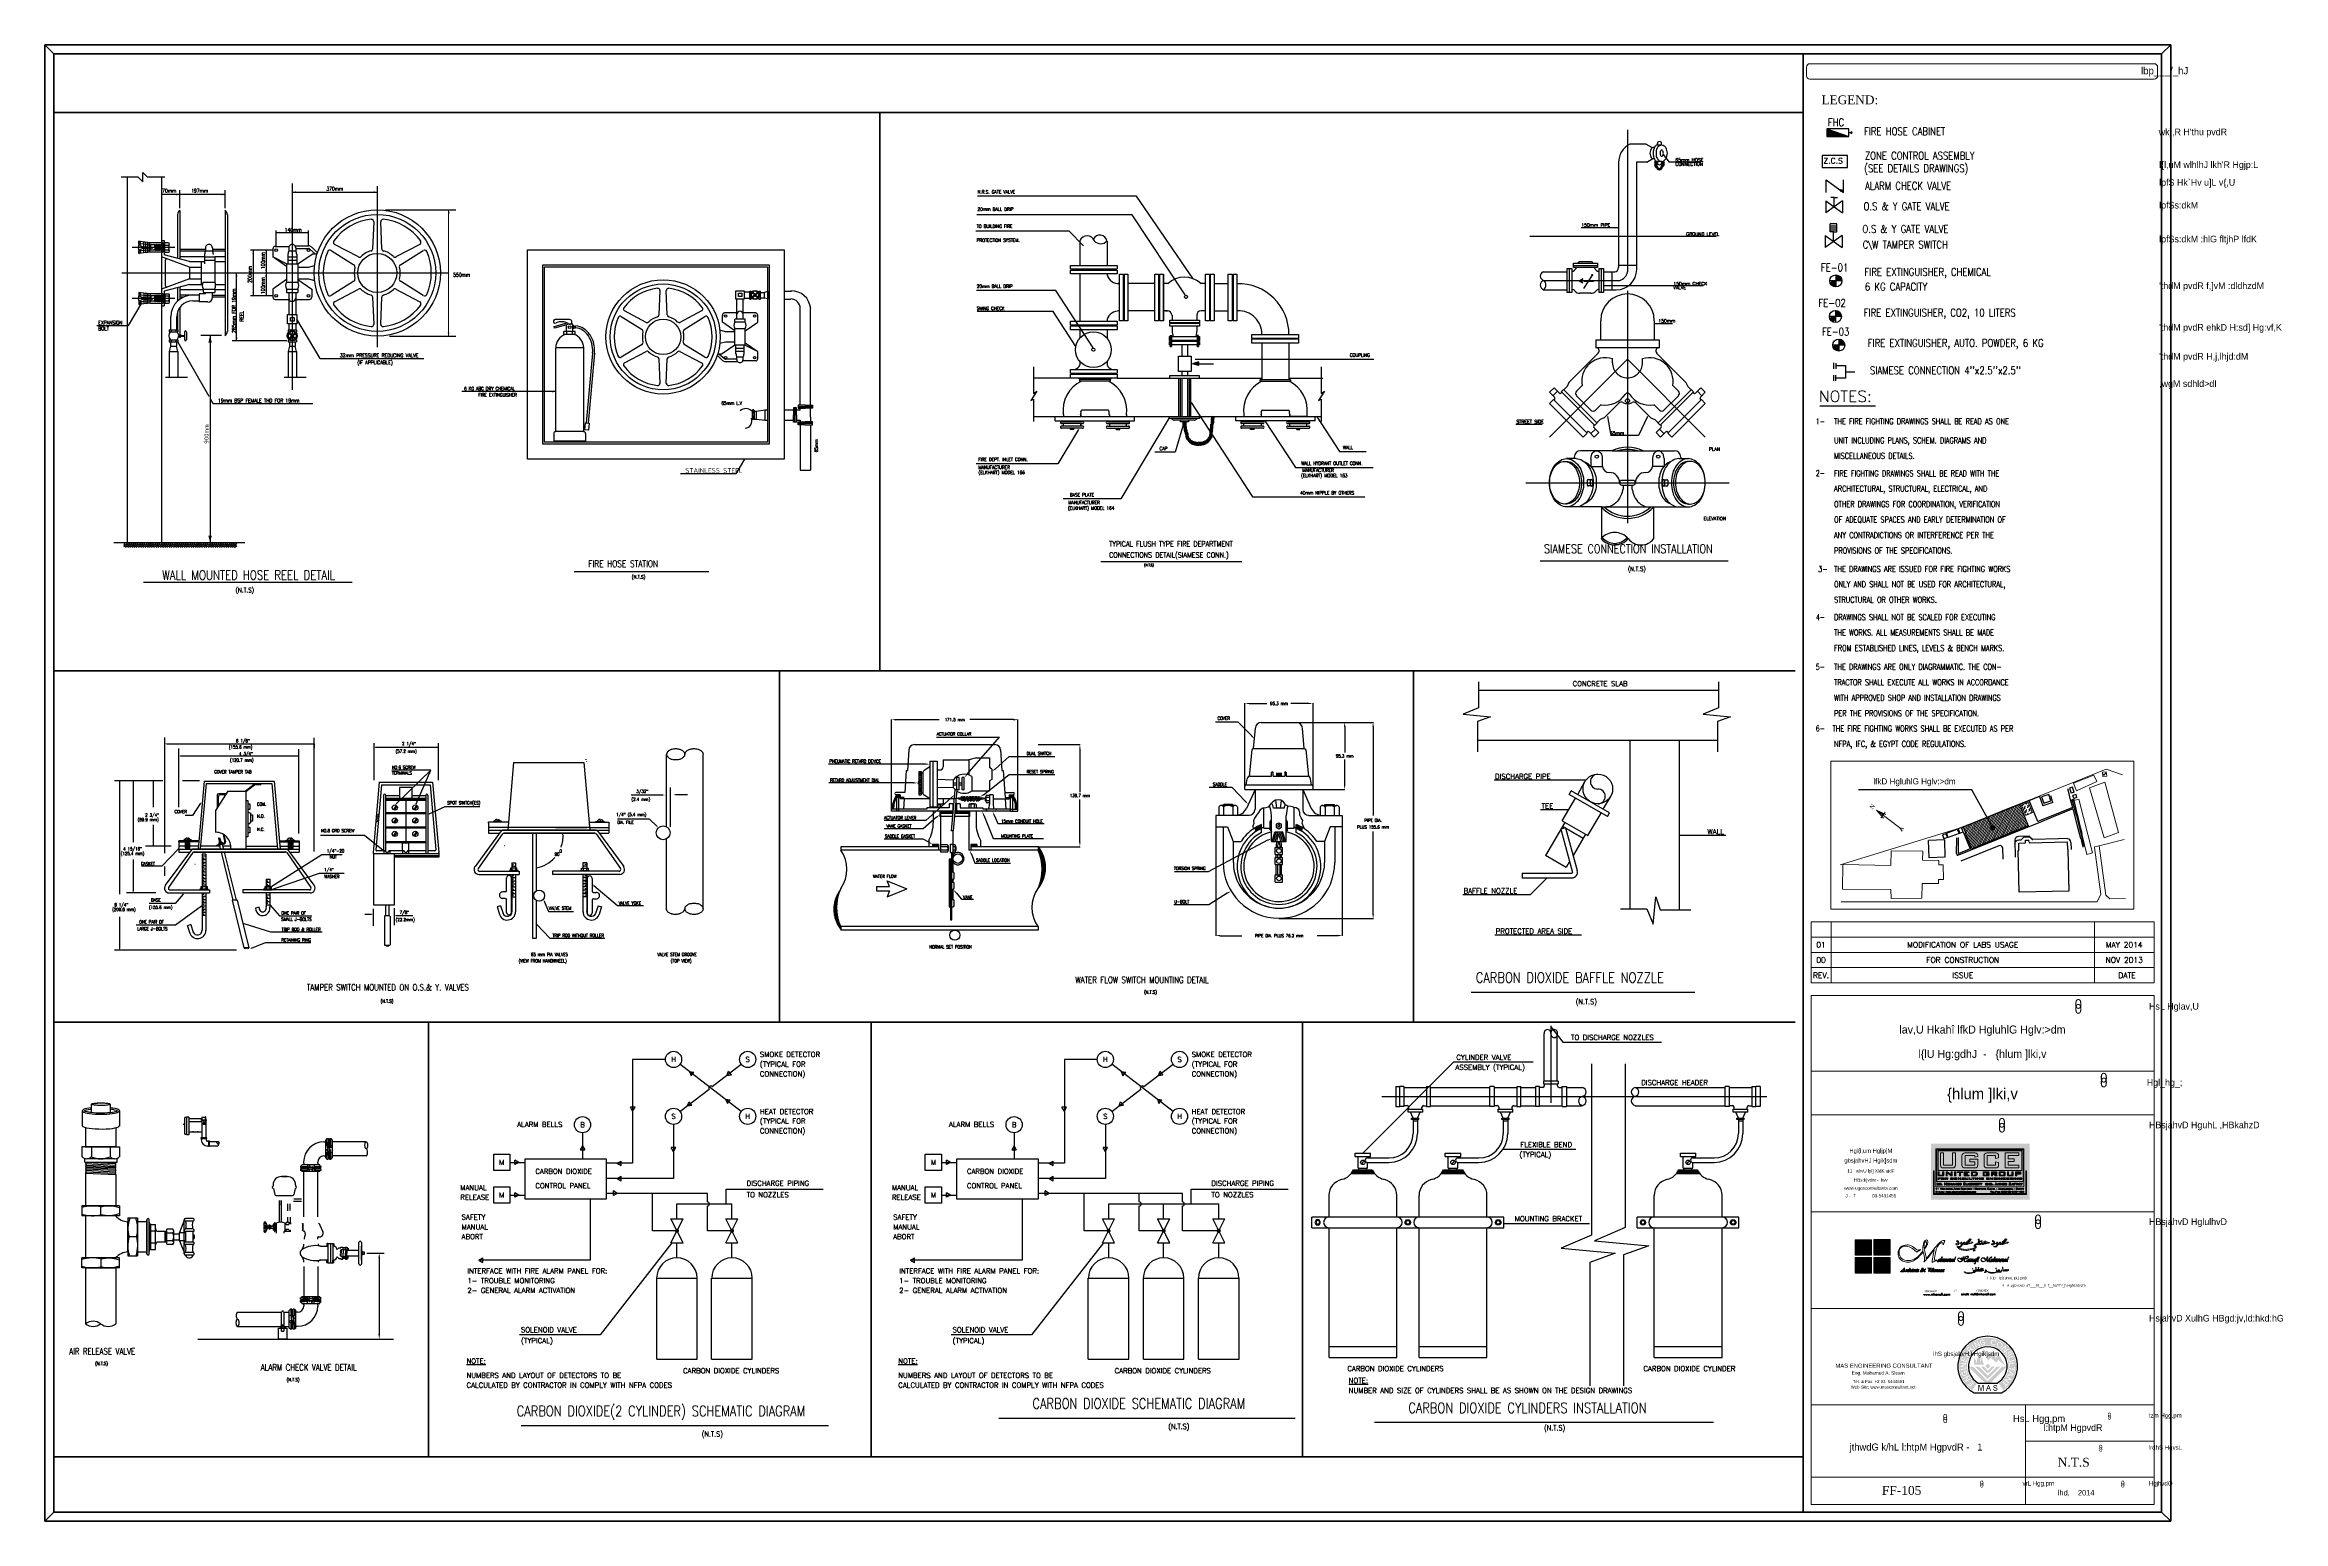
# Model space of a CAD drawing. Extents: x 846 to 947, y 375 to 797.
# Drawn here: x 846.4 to 947.5, y 445.9 to 512.6 of the extents above; entities that cross this region are included whole.
import ezdxf
from ezdxf.enums import TextEntityAlignment as Align

# ---------------------------------------------------------------- set-up
doc = ezdxf.new("R2010")
doc.units = 0
doc.header["$MEASUREMENT"] = 0
doc.linetypes.add('DASHED', pattern=[19.05, 12.7, -6.35])
doc.linetypes.add('HIDDEN', pattern=[0.375, 0.25, -0.125])
doc.layers.get('0').update_dxf_attribs({"color": 252, "linetype": 'CONTINUOUS', "lineweight": 30})
for name, color, linetype in [('0-F-SPKL-MAIN', 33, 'CONTINUOUS'), ('2', 2, 'CONTINUOUS'), ('ALD-M-F-TEXT', 7, 'CONTINUOUS'), ('Ar-Fram-Txt', 4, 'CONTINUOUS'), ('COLOR_BLUE', 5, 'CONTINUOUS'), ('COLOR_GREEN', 3, 'CONTINUOUS'), ('COLOR_YELLOW', 2, 'CONTINUOUS'), ('DETAIL_TEXT', 3, 'CONTINUOUS'), ('F-TEXT', 2, 'CONTINUOUS'), ('Fire Piping', 1, 'CONTINUOUS'), ('FITTINGS', 130, 'CONTINUOUS'), ('Line', 3, 'CONTINUOUS'), ('PL-DR-LEADER', 42, 'CONTINUOUS')]:
    doc.layers.add(name, color=color, linetype=linetype)
for name, color, linetype, lineweight in [('Dim', 252, 'CONTINUOUS', 0), ('EXH', 1, 'CONTINUOUS', 9), ('FF TEXT', 5, 'CONTINUOUS', 30), ('H-DUCT-RET', 231, 'CONTINUOUS', 5), ('Layout', 7, 'CONTINUOUS', 20), ('North', 7, 'CONTINUOUS', 40), ('P-SANR-PIPES', 51, 'CONTINUOUS', 35), ('P-TEXT', 1, 'CONTINUOUS', 25), ('PLAN-DOOR', 252, 'CONTINUOUS', 9), ('text', 252, 'CONTINUOUS', 15), ('UG-BORDER', 20, 'CONTINUOUS', 80), ('UG-Khartosha', 252, 'CONTINUOUS', 20), ('UGCE-Logo', 5, 'CONTINUOUS', 0)]:
    doc.layers.add(name, color=color, linetype=linetype, lineweight=lineweight)
doc.styles.add('ARAB', font='sosa.shx', dxfattribs={"width": 0.9, "height": 0.07})
doc.styles.add('ARABY', font='sosa.shx')
doc.styles.add('BASEERA 01', font='romans.shx')
doc.styles.add('Eng.', font='romantic.ttf')
doc.styles.add('FR-02', font='romans.shx')
doc.styles.add('FRAME-FUTURA1', font='arial.ttf')
doc.styles.add('gabr', font='times.ttf')
doc.styles.add('GHD_STANDARD', font='isocp2.shx')
doc.styles.add('IBA', font='ROMANS.shx', dxfattribs={"width": 0.8, "height": 0.2})
doc.styles.add('ROMAND', font='ROMAND.SHX')
doc.styles.add('ROMANS', font='arial.ttf', dxfattribs={"height": 300})
doc.styles.add('ROMANS-TITLE', font='ROMANS.shx', dxfattribs={"width": 0.8})
doc.styles.add('S', font='simplex')
doc.styles.add('SOSA', font='sosa.shx')
doc.styles.add('UG-Khartosha04', font='simplex.shx')
doc.styles.add('UG-Khartosha10', font='STENCIL', dxfattribs={"height": 2.1})
doc.styles.add('UG-TABLE', font='romantic.ttf')
doc.dimstyles.get("Standard").update_dxf_attribs({"dimtxt": 0.12, "dimasz": 0.05, "dimexe": 0.18, "dimexo": 0.0625, "dimgap": 0.09, "dimtad": 0, "dimtih": 1, "dimtoh": 1, "dimzin": 0, "dimdsep": 46, "dimtxsty": 'Standard', "dimblk": 'DOT', "dimcen": 0.09, "dimadec": 0, "dimazin": 0, "dimtfac": 1, "dimtofl": 0, "dimtmove": 0, "dimatfit": 3, "dimldrblk": 'DOT', "dimfxl": 1, "dimtolj": 1, "dimtzin": 0, "dimarcsym": 0})

# ---------------------------------------------------------------- blocks, each defined once
blk = doc.blocks.new('FHC')
at = {"layer": 'FF TEXT', "linetype": 'Continuous'}
blk.add_hatch(color=1, dxfattribs=at).paths.add_polyline_path([(1, 0), (1, 0.35), (0, 0)])
at = {"layer": 'FF TEXT', "color": 1, "linetype": 'Continuous'}
blk.add_line((1, 0.35), (0, 0), dxfattribs=at)
blk.add_lwpolyline([(0, 0.35), (1, 0.35), (1, 0), (0, 0)], close=True, dxfattribs=at)
at = {"layer": 'Fire Piping', "linetype": 'Continuous'}
blk.add_line((0, 0.18), (-0.08, 0.18), dxfattribs=at)
blk.add_circle((-0.11, 0.18), 0.0314, dxfattribs=at)
blk = doc.blocks.new('A$C4EFC5466')
at = {"layer": 'F-TEXT'}
h = blk.add_hatch(color=1, dxfattribs=at)
h.paths.add_polyline_path([(-14.37, -4.98), (-14.48, -4.89), (-14.46, -4.85)])
h.paths.add_polyline_path([(-14.37, -4.98), (-14.51, -4.93), (-14.48, -4.89)])
at = {"layer": 'Ar-Fram-Txt', "color": 6}
blk.add_line((-15.44, -14.62), (-12.93, -14.62), dxfattribs=at)
at = {"layer": 'F-TEXT', "color": 1}
for p, q in [((-15.16, -4.42), (-14.37, -4.98)), ((-15.16, -4.98), (-15.16, -4.42)), ((-14.51, -4.93), (-14.46, -4.85)), ((-14.37, -4.98), (-14.51, -4.93)), ((-14.37, -4.98), (-14.46, -4.85)), ((-14.37, -4.98), (-14.37, -4.42)), ((-15.18, -5.37), (-14.42, -5.91)), ((-15.18, -5.37), (-15.18, -5.91)), ((-14.42, -5.37), (-15.18, -5.91)), ((-14.8, -5.21), (-14.95, -5.21)), ((-14.8, -5.21), (-14.8, -5.21)), ((-14.8, -5.21), (-14.65, -5.21)), ((-14.8, -5.21), (-14.8, -5.21)), ((-14.8, -5.64), (-14.8, -5.21)), ((-14.42, -5.37), (-14.42, -5.91)), ((-15.21, -6.93), (-14.44, -7.47)), ((-15.21, -6.93), (-15.21, -7.47)), ((-14.44, -6.93), (-15.21, -7.47)), ((-14.67, -6.4), (-14.98, -6.4)), ((-14.98, -6.77), (-14.98, -6.4)), ((-14.98, -6.49), (-14.67, -6.49)), ((-14.98, -6.58), (-14.67, -6.58)), ((-14.98, -6.68), (-14.67, -6.68)), ((-14.82, -6.77), (-14.98, -6.77)), ((-14.82, -7.2), (-14.82, -6.77)), ((-14.82, -6.77), (-14.67, -6.77)), ((-14.67, -6.77), (-14.67, -6.4)), ((-14.44, -6.93), (-14.44, -7.47)), ((-14.45, -8.98), (-14.99, -8.98)), ((-14.97, -9.08), (-14.86, -8.98)), ((-14.95, -9.11), (-14.82, -8.98)), ((-14.93, -9.14), (-14.77, -8.98)), ((-14.91, -9.17), (-14.72, -8.98)), ((-14.89, -9.19), (-14.72, -9.02)), ((-14.86, -9.21), (-14.72, -9.06)), ((-14.72, -8.7), (-14.72, -9.25)), ((-14.61, -8.73), (-14.72, -8.83)), ((-14.58, -8.75), (-14.72, -8.87)), ((-14.55, -8.77), (-14.72, -8.93)), ((-14.52, -8.79), (-14.72, -8.98)), ((-14.69, -8.71), (-14.71, -8.74)), ((-14.64, -8.72), (-14.71, -8.79)), ((-14.51, -8.82), (-14.68, -8.98)), ((-14.49, -8.84), (-14.64, -8.98)), ((-14.48, -8.86), (-14.6, -8.98)), ((-14.46, -8.89), (-14.56, -8.98)), ((-14.46, -8.93), (-14.52, -8.98)), ((-14.45, -8.96), (-14.48, -8.98)), ((-14.84, -9.22), (-14.72, -9.1)), ((-14.81, -9.23), (-14.72, -9.14)), ((-14.78, -9.24), (-14.72, -9.18)), ((-14.75, -9.25), (-14.72, -9.22)), ((-14.47, -10.59), (-15.01, -10.59)), ((-14.99, -10.69), (-14.89, -10.59)), ((-14.98, -10.72), (-14.85, -10.59)), ((-14.96, -10.75), (-14.8, -10.59)), ((-14.93, -10.78), (-14.74, -10.59)), ((-14.91, -10.8), (-14.74, -10.63)), ((-14.89, -10.82), (-14.74, -10.67)), ((-14.86, -10.83), (-14.74, -10.71)), ((-14.74, -10.31), (-14.74, -10.86)), ((-14.71, -10.32), (-14.74, -10.35)), ((-14.67, -10.33), (-14.74, -10.4)), ((-14.64, -10.34), (-14.74, -10.44)), ((-14.61, -10.36), (-14.74, -10.48)), ((-14.58, -10.38), (-14.74, -10.54)), ((-14.55, -10.4), (-14.74, -10.59)), ((-14.53, -10.42), (-14.7, -10.59)), ((-14.51, -10.45), (-14.66, -10.59)), ((-14.5, -10.47), (-14.62, -10.59)), ((-14.49, -10.5), (-14.58, -10.59)), ((-14.48, -10.54), (-14.54, -10.59)), ((-14.48, -10.57), (-14.51, -10.59)), ((-14.31, -11.88), (-14.86, -11.88)), ((-14.84, -11.98), (-14.73, -11.88)), ((-14.82, -12.01), (-14.69, -11.88)), ((-14.8, -12.04), (-14.64, -11.88)), ((-14.78, -12.07), (-14.59, -11.88)), ((-14.76, -12.09), (-14.59, -11.92)), ((-14.73, -12.11), (-14.59, -11.96)), ((-14.71, -12.12), (-14.59, -12)), ((-14.68, -12.13), (-14.59, -12.04)), ((-14.65, -12.14), (-14.59, -12.08)), ((-14.62, -12.15), (-14.59, -12.12)), ((-14.59, -11.61), (-14.59, -12.15)), ((-14.42, -11.67), (-14.59, -11.83)), ((-14.39, -11.7), (-14.59, -11.88)), ((-14.55, -11.61), (-14.58, -11.64)), ((-14.51, -11.62), (-14.58, -11.69)), ((-14.48, -11.63), (-14.58, -11.74)), ((-14.45, -11.65), (-14.58, -11.77)), ((-14.37, -11.72), (-14.55, -11.88)), ((-14.36, -11.74), (-14.51, -11.88)), ((-14.35, -11.77), (-14.47, -11.88)), ((-14.33, -11.79), (-14.43, -11.88)), ((-14.32, -11.83), (-14.38, -11.89)), ((-14.32, -11.86), (-14.35, -11.89)), ((-14.82, -12.68), (-14.82, -12.95)), ((-14.72, -12.7), (-14.72, -12.95)), ((-14.72, -12.81), (-14.28, -12.81)), ((-14.28, -12.81), (-14.28, -13.37)), ((-14.28, -13.09), (-13.86, -13.09)), ((-14.82, -13.24), (-14.82, -13.49)), ((-14.73, -13.24), (-14.73, -13.49)), ((-14.28, -13.37), (-14.72, -13.37))]:
    blk.add_line(p, q, dxfattribs=at)
for centre in [(-14.72, -8.98), (-14.74, -10.59), (-14.59, -11.88)]:
    blk.add_circle(centre, 0.272, dxfattribs=at)
at = {"layer": 'Fire Piping', "ltscale": 0.05}
blk.add_lwpolyline([(-14.2, -3.86), (-14.2, -3.31), (-15.34, -3.31), (-15.34, -3.86)], close=True, dxfattribs=at)
at = {"layer": 'Fire Piping', "linetype": 'Continuous', "xscale": -1}
blk.add_blockref('FHC', (-14.13, -2.46), dxfattribs=at)
at = {"layer": 'F-TEXT', "color": 6, "lineweight": -3, "style": 'gabr'}
blk.add_text('LEGEND:', height=0.396, dxfattribs=at).set_placement((-15.37, -1, -0.1))
at = {"layer": 'FF TEXT', "color": 5, "lineweight": -2, "style": 'ROMANS-TITLE', "width": 0.8}
for s, height, p in [('FHC', 0.35, (-15.08, -1.99)), ('FIRE HOSE CABINET', 0.3497, (-13.45, -2.4)), ('(SEE DETAILS DRAWINGS)', 0.3497, (-13.44, -4.07)), ('ZONE CONTROL ASSEMBLY ', 0.3497, (-13.41, -3.5)), ('ALARM CHECK VALVE', 0.3497, (-13.4, -4.86)), ('O.S & Y GATE VALVE', 0.3497, (-13.47, -5.79)), ('O.S & Y GATE VALVE ', 0.3497, (-13.52, -6.81)), ('C\\W TAMPER SWITCH', 0.3497, (-13.51, -7.52)), (' FE-01', 0.35, (-15.59, -8.55)), ('FIRE EXTINGUISHER, CHEMICAL', 0.3497, (-13.43, -8.75)), ('6 KG CAPACITY', 0.3497, (-13.41, -9.42)), (' FE-02', 0.35, (-15.7, -10.15)), (' FE-03', 0.35, (-15.54, -11.45)), ('FIRE EXTINGUISHER, CO2, 10 LITERS', 0.3497, (-13.46, -10.59)), ('FIRE EXTINGUISHER, AUTO. POWDER, 6 KG', 0.3497, (-13.28, -11.96)), ("SIAMESE CONNECTION 4''x2.5''x2.5''", 0.3497, (-13.18, -13.2))]:
    blk.add_text(s, height=height, dxfattribs=at).set_placement(p)
at = {"layer": 'FF TEXT', "color": 5, "lineweight": -2, "style": 'SOSA'}
for s, p in [("wk],R H'thu pvdR", (-0.14, -2.4)), ("l{l,uM wlhlhJ lkh'R Hgjp:L", (-0.12, -3.88)), ('lpfS Hk`Hv u]L v{,U', (-0.12, -4.68)), ('lpfSs:dkM', (-0.12, -5.71)), ('lpfSs:dkM :hlG fltjhP lfdK', (-0.12, -7.24)), ("'thdM pvdR f,]vM :dldhzdM", (-0.12, -9.35)), ("'thdM pvdR ehkD H:sd] Hg:vf,K", (-0.12, -11.23)), ("'thdM pvdR H,j,lhjd:dM", (-0.12, -12.54)), (',wgM sdhld>dI', (-0.12, -13.77))]:
    blk.add_text(s, height=0.3, dxfattribs=at).set_placement(p)
at = {"layer": 'FF TEXT', "color": 5, "ltscale": 0.05, "style": 'BASEERA 01'}
blk.add_text('Z.C.S', height=0.251, dxfattribs=at).set_placement((-15.28, -3.68))
at = {"layer": 'FF TEXT', "color": 136, "lineweight": -2, "style": 'ROMANS-TITLE', "width": 0.8}
for s, p in [('1-', (-15.63, -15.46)), ('THE FIRE FIGHTING DRAWINGS SHALL BE READ AS ONE', (-14.8, -15.46)), ('UNIT INCLUDING PLANS, SCHEM. DIAGRAMS AND', (-14.8, -16.32)), ('MISCELLANEOUS DETAILS.', (-14.8, -17.02)), ('2-', (-15.63, -17.8)), ('FIRE FIGHTING DRAWINGS SHALL BE READ WITH THE', (-14.8, -17.81)), ('ARCHITECTURAL, STRUCTURAL, ELECTRICAL, AND', (-14.8, -18.5)), ('OTHER DRAWINGS FOR COORDINATION, VERIFICATION', (-14.8, -19.2)), ('OF ADEQUATE SPACES AND EARLY DETERMINATION OF', (-14.8, -19.9)), ('ANY CONTRADICTIONS OR INTERFERENCE PER THE', (-14.8, -20.6)), ('PROVISIONS OF THE SPECIFICATIONS.', (-14.8, -21.3)), ('3-', (-15.52, -22.13)), ('THE DRAWINGS ARE ISSUED FOR FIRE FIGHTING WORKS', (-14.8, -22.13)), ('ONLY AND SHALL NOT BE USED FOR ARCHITECTURAL,', (-14.8, -22.82)), ('4-', (-15.63, -24.3)), ('STRUCTURAL OR OTHER WORKS.', (-14.8, -23.52)), ('DRAWINGS SHALL NOT BE SCALED FOR EXECUTING', (-14.8, -24.31)), ('THE WORKS. ALL MEASUREMENTS SHALL BE MADE', (-14.8, -25)), ('5-', (-15.63, -26.55)), ('FROM ESTABLISHED LINES, LEVELS & BENCH MARKS.', (-14.8, -25.7)), ('THE DRAWINGS ARE ONLY DIAGRAMMATIC. THE CON-', (-14.8, -26.55)), ('TRACTOR SHALL EXECUTE ALL WORKS IN ACCORDANCE', (-14.8, -27.25)), ('WITH APPROVED SHOP AND INSTALLATION DRAWINGS', (-14.8, -27.95)), ('6-', (-15.63, -29.33)), ('THE FIRE FIGHTING WORKS SHALL BE EXECUTED AS PER', (-14.87, -29.34)), ('PER THE PROVISIONS OF THE SPECIFICATION.', (-14.8, -28.65)), ('NFPA, IFC, & EGYPT CODE REGULATIONS.', (-14.8, -30.03))]:
    blk.add_text(s, height=0.269, dxfattribs=at).set_placement(p)
at = {"layer": 'P-TEXT', "color": 6, "ltscale": 0.3, "style": 'ROMAND'}
blk.add_text('NOTES:', height=0.51, dxfattribs=at).set_placement((-15.48, -14.45))
blk = doc.blocks.new('*X62')
at = {"color": 0}
for p, q in [((2163.7, 1641.05), (2163.7, 1641.08)), ((2163.72, 1641), (2163.72, 1641.07)), ((2163.75, 1640.95), (2163.75, 1641.06)), ((2163.78, 1640.91), (2163.78, 1641.05)), ((2163.8, 1640.86), (2163.8, 1641.04)), ((2163.82, 1640.81), (2163.82, 1641.02)), ((2163.85, 1640.76), (2163.85, 1641.01)), ((2164.62, 1640.72), (2164.62, 1641)), ((2164.65, 1640.77), (2164.65, 1641.01)), ((2164.68, 1640.81), (2164.68, 1641.03)), ((2164.7, 1640.86), (2164.7, 1641.04)), ((2164.72, 1640.91), (2164.72, 1641.05)), ((2164.75, 1640.96), (2164.75, 1641.06)), ((2164.78, 1641.01), (2164.78, 1641.07)), ((2164.8, 1641.06), (2164.8, 1641.09)), ((2163.88, 1640.71), (2163.88, 1641)), ((2163.9, 1640.66), (2163.9, 1640.99)), ((2163.93, 1640.61), (2163.93, 1640.98)), ((2163.95, 1640.57), (2163.95, 1640.96)), ((2163.97, 1640.52), (2163.97, 1640.95)), ((2164, 1640.47), (2164, 1640.94)), ((2164.03, 1640.42), (2164.03, 1640.93)), ((2164.05, 1640.37), (2164.05, 1640.92)), ((2164.07, 1640.32), (2164.07, 1640.91)), ((2164.1, 1640.27), (2164.1, 1640.89)), ((2164.12, 1640.22), (2164.12, 1640.88)), ((2164.15, 1640.18), (2164.15, 1640.87)), ((2164.18, 1640.13), (2164.18, 1640.86)), ((2164.2, 1640.08), (2164.2, 1640.85)), ((2164.22, 1640.03), (2164.22, 1640.83)), ((2164.28, 1640.04), (2164.28, 1640.84)), ((2164.3, 1640.08), (2164.3, 1640.85)), ((2164.32, 1640.13), (2164.32, 1640.86)), ((2164.35, 1640.18), (2164.35, 1640.87)), ((2164.38, 1640.23), (2164.38, 1640.88)), ((2164.4, 1640.28), (2164.4, 1640.9)), ((2164.43, 1640.33), (2164.43, 1640.91)), ((2164.45, 1640.38), (2164.45, 1640.92)), ((2164.47, 1640.43), (2164.47, 1640.93)), ((2164.5, 1640.47), (2164.5, 1640.94)), ((2164.53, 1640.52), (2164.53, 1640.95)), ((2164.55, 1640.57), (2164.55, 1640.97)), ((2164.58, 1640.62), (2164.58, 1640.98)), ((2164.6, 1640.67), (2164.6, 1640.99))]:
    blk.add_line(p, q, dxfattribs=at)
blk = doc.blocks.new('*X63')
at = {"color": 0}
for p, q in [((2164.15, 1641.4), (2164.15, 1644.09)), ((2164.18, 1641.38), (2164.18, 1644.09)), ((2164.2, 1641.36), (2164.2, 1644.09)), ((2164.22, 1641.34), (2164.22, 1644.09)), ((2164.28, 1641.35), (2164.28, 1644.09)), ((2164.3, 1641.37), (2164.3, 1644.09)), ((2164.32, 1641.39), (2164.32, 1644.09)), ((2164.35, 1641.41), (2164.35, 1644.09))]:
    blk.add_line(p, q, dxfattribs=at)
blk = doc.blocks.new('SAR')
for p, q in [((2.21, 1.42), (2.78, 0.31)), ((2.78, 1.15), (2.21, 1.42)), ((2.66, 4.41), (2.91, 4.41)), ((2.66, 1.75), (2.66, 4.41)), ((2.78, 1.65), (2.66, 1.75)), ((2.91, 1.75), (2.78, 1.65)), ((2.78, 0.31), (3.35, 1.42)), ((3.35, 1.42), (2.78, 1.15)), ((2.91, 4.41), (2.91, 1.75))]:
    blk.add_line(p, q)
for name in ['*X62', '*X63']:
    blk.add_blockref(name, (-2161.47, -1639.67))
blk = doc.blocks.new('A$C476D1BCC')
at = {"layer": 'UG-Khartosha', "color": 14}
blk.add_lwpolyline([(-0.1588, -0.0045), (-0.0034, -0.0045, -0.414214), (-0.0018, -0.0061), (-0.0018, -0.0099, -0.414214), (-0.0034, -0.0115), (-0.1588, -0.0115, -0.414214), (-0.1604, -0.0099), (-0.1604, -0.0061, -0.414214)], format="xyb", close=True, dxfattribs=at)
at = {"layer": 'UG-Khartosha', "style": 'ARAB'}
blk.add_text('lbp___/_hJ', height=0.00326, dxfattribs=at).set_placement((-0.0093, -0.0093))
blk = doc.blocks.new('UGCE LOGO C')
at = {"layer": 'UGCE-Logo', "true_color": 0xffffff}
blk.add_hatch(color=7, dxfattribs=at).paths.add_polyline_path([(107380, 60870), (107380, 0), (0, 0), (0, 60870)])
at = {"layer": 'UGCE-Logo', "lineweight": 0, "true_color": 0x06336b}
h = blk.add_hatch(color=156, dxfattribs=at)
h.paths.add_polyline_path([(101375, 55359), (5508, 55359), (5508, 13718), (101375, 13718)])
h.paths.add_polyline_path([(59406, 15590), (59406, 17808), (61138, 17808), (61138, 17415), (59804, 17415), (59804, 16933), (60579, 16933), (60579, 16551), (59804, 16551), (59804, 16007), (61158, 16007), (61158, 15590)], flags=16)
h.paths.add_polyline_path([(54900, 15590), (54507, 15590), (54507, 16586), (53631, 17808), (54160, 17808), (54731, 16979), (55313, 17808), (55772, 17808), (54900, 16597)], flags=16)
h.paths.add_polyline_path([(61729, 15590), (61729, 17808), (61999, 17808), (63372, 16335), (63372, 17808), (63727, 17808), (63727, 15590), (63453, 15590), (62088, 17087), (62088, 15590)], flags=16)
h.paths.add_polyline_path([(6569, 19713), (6569, 54298), (100314, 54298), (100314, 19713)], flags=16)
h.paths.add_polyline_path([(53396, 17411), (52620, 17411), (52620, 15590), (52227, 15590), (52227, 17411), (51455, 17411), (51455, 17808), (53396, 17808)], flags=16)
h.paths.add_polyline_path([(50950, 15590), (50560, 15590), (50560, 17808), (50950, 17808)], flags=16)
h.paths.add_polyline_path([(64422, 15918), (64410, 16115), (64410, 17284), (64445, 17592), (64499, 17697), (64653, 17789), (64830, 17808), (65999, 17808), (66235, 17770), (66331, 17700), (66408, 17481), (66420, 17311), (66420, 17253), (66034, 17160), (66034, 17400), (64803, 17400), (64803, 16015), (66034, 16015), (66034, 16485), (65390, 16485), (65390, 16883), (66420, 16883), (66420, 16115), (66385, 15810), (66335, 15702), (66177, 15609), (65999, 15590), (64830, 15590), (64595, 15629), (64499, 15702)], flags=16)
h.paths.add_polyline_path([(49993, 15590), (48253, 15590), (48253, 17808), (49974, 17808), (49974, 17415), (48647, 17415), (48647, 16933), (49418, 16933), (49418, 16551), (48647, 16551), (48647, 16007), (49993, 16007)], flags=16)
h.paths.add_polyline_path([(67068, 15787), (67068, 16211), (67091, 16366), (67230, 16400), (67500, 16400), (67570, 16400), (67643, 16366), (67662, 16211), (67662, 15787), (67639, 15625), (67500, 15590), (67161, 15590), (67087, 15633)], flags=16)
h.paths.add_polyline_path([(47802, 17808), (47158, 15590), (46891, 15590), (46429, 17156), (45958, 15590), (45688, 15590), (45036, 17808), (45445, 17808), (45865, 16261), (46320, 17808), (46587, 17808), (47038, 16261), (47451, 17808)], flags=16)
h.paths.add_polyline_path([(69603, 15590), (70721, 18295), (71161, 18295), (72292, 15590), (71778, 15590), (71539, 16180), (70289, 16180), (70062, 15590)], flags=16)
h.paths.add_polyline_path([(44692, 15590), (42949, 15590), (42949, 17808), (44673, 17808), (44673, 17415), (43346, 17415), (43346, 16933), (44118, 16933), (44118, 16551), (43346, 16551), (43346, 16007), (44692, 16007)], flags=16)
h.paths.add_polyline_path([(70486, 16670), (70926, 17770), (71350, 16670)], flags=0)
h.paths.add_polyline_path([(72785, 15590), (72785, 17808), (73183, 17808), (73183, 16964), (74409, 16964), (74409, 17808), (74803, 17808), (74803, 15590), (74409, 15590), (74409, 16524), (73183, 16524), (73183, 15590)], flags=16)
h.paths.add_polyline_path([(42235, 15590), (41842, 15590), (41842, 16524), (40622, 16524), (40622, 15590), (40225, 15590), (40225, 17808), (40622, 17808), (40622, 16964), (41842, 16964), (41842, 17808), (42235, 17808)], flags=16)
h.paths.add_polyline_path([(39785, 15590), (38134, 15590), (38134, 17808), (38528, 17808), (38528, 16007), (39785, 16007)], flags=16)
h.paths.add_polyline_path([(75528, 15590), (75528, 17808), (75841, 17808), (76632, 16493), (77419, 17808), (77739, 17808), (77739, 15590), (77372, 15590), (77372, 17118), (76651, 15856), (76574, 15856), (75841, 17079), (75841, 15590)], flags=16)
h.paths.add_polyline_path([(37432, 15590), (35410, 15590), (35410, 18295), (37417, 18295), (37417, 17835), (35866, 17835), (35866, 17230), (36768, 17230), (36768, 16771), (35866, 16771), (35866, 16099), (37432, 16099)], flags=16)
h.paths.add_polyline_path([(78456, 15590), (78456, 17808), (80192, 17808), (80192, 17415), (78854, 17415), (78854, 16933), (79633, 16933), (79633, 16551), (78854, 16551), (78854, 16007), (80212, 16007), (80212, 15590)], flags=16)
h.paths.add_polyline_path([(80779, 15590), (80779, 17808), (81867, 17808), (82106, 17785), (82310, 17724), (82484, 17623), (82588, 17523), (82715, 17326), (82800, 17087), (82835, 16798), (82839, 16705), (82816, 16404), (82746, 16150), (82616, 15907), (82426, 15752), (82249, 15663), (82036, 15609), (81797, 15590), (81770, 15590)], flags=16)
h.paths.add_polyline_path([(81176, 16007), (81176, 17411), (81902, 17411), (82141, 17361), (82298, 17243), (82399, 17029), (82439, 16689), (82380, 16362), (82268, 16173), (82137, 16084), (81940, 16026), (81685, 16007)], flags=0)
h.paths.add_polyline_path([(33208, 16705), (33185, 16404), (33119, 16150), (32989, 15907), (32799, 15752), (32621, 15663), (32413, 15609), (32174, 15590), (32147, 15590), (31163, 15590), (31163, 17808), (32247, 17808), (32479, 17785), (32683, 17724), (32857, 17623), (32961, 17523), (33088, 17326), (33169, 17087), (33208, 16798)], flags=16)
h.paths.add_polyline_path([(32756, 16362), (32641, 16173), (32513, 16084), (32317, 16026), (32062, 16007), (31560, 16007), (31560, 17411), (32279, 17411), (32513, 17361), (32671, 17245), (32671, 17241), (32772, 17029), (32811, 16691)], flags=0)
h.paths.add_polyline_path([(30600, 15590), (28856, 15590), (28856, 17808), (30580, 17808), (30580, 17415), (29253, 17415), (29253, 16933), (30025, 16933), (30025, 16551), (29253, 16551), (29253, 16007), (30600, 16007)], flags=16)
h.paths.add_polyline_path([(84992, 16231), (84992, 16304), (85397, 16420), (85397, 16099), (86789, 16099), (86789, 16717), (85563, 16717), (85319, 16751), (85173, 16852), (85096, 17060), (85073, 17357), (85073, 17654), (85100, 17978), (85173, 18160), (85319, 18264), (85559, 18295), (86681, 18295), (86917, 18264), (87063, 18163), (87148, 17955), (87171, 17648), (86766, 17515), (86766, 17824), (85474, 17824), (85474, 17241), (86704, 17241), (86944, 17207), (87094, 17110), (87094, 17106), (87171, 16902), (87194, 16601), (87194, 16231), (87167, 15910), (87094, 15725), (86947, 15625), (86708, 15590), (86704, 15590), (85485, 15590), (85242, 15625), (85096, 15725), (85015, 15930)], flags=16)
h.paths.add_polyline_path([(28142, 15590), (27780, 15590), (27780, 17118), (27062, 15856), (26985, 15856), (26260, 17079), (26260, 15590), (25947, 15590), (25947, 17808), (26260, 17808), (27047, 16493), (27826, 17808), (28142, 17808)], flags=16)
h.paths.add_polyline_path([(87758, 15590), (88714, 17808), (89096, 17808), (90068, 15590), (89625, 15590), (89424, 16076), (88356, 16076), (88151, 15590)], flags=16)
h.paths.add_polyline_path([(88521, 16481), (88884, 17403), (89262, 16481)], flags=0)
h.paths.add_polyline_path([(25546, 15590), (25106, 15590), (24906, 16076), (23845, 16076), (23640, 15590), (23251, 15590), (24203, 17808), (24578, 17808)], flags=16)
h.paths.add_polyline_path([(24747, 16481), (24011, 16481), (24373, 17403)], flags=0)
h.paths.add_polyline_path([(90474, 15590), (90474, 17808), (92186, 17808), (92186, 17411), (90871, 17411), (90871, 16832), (91577, 16832), (91577, 16420), (90871, 16420), (90871, 15590)], flags=16)
h.paths.add_polyline_path([(22776, 15590), (22386, 15590), (22386, 16524), (21167, 16524), (21167, 15590), (20770, 15590), (20770, 17808), (21167, 17808), (21167, 16964), (22386, 16964), (22386, 17808), (22776, 17808)], flags=16)
h.paths.add_polyline_path([(92352, 17808), (92761, 17808), (93186, 16261), (93641, 17808), (93911, 17808), (94362, 16261), (94779, 17808), (95138, 17808), (94486, 15590), (94220, 15590), (93753, 17156), (93278, 15590), (93008, 15590)], flags=16)
h.paths.add_polyline_path([(20095, 16115), (20060, 15810), (20010, 15702), (19852, 15609), (19678, 15590), (18436, 15590), (18204, 15629), (18104, 15702), (18031, 15918), (18019, 16115), (18019, 17284), (18054, 17592), (18104, 17697), (18259, 17789), (18436, 17808), (19678, 17808), (19910, 17770), (20010, 17697), (20083, 17477), (20095, 17284)], flags=16)
h.paths.add_polyline_path([(95342, 15590), (96299, 17808), (96681, 17808), (97653, 15590), (97213, 15590), (97009, 16076), (95940, 16076), (95736, 15590)], flags=16)
h.paths.add_polyline_path([(19705, 16015), (18409, 16015), (18409, 17400), (19705, 17400)], flags=0)
h.paths.add_polyline_path([(96106, 16481), (96473, 17403), (96847, 16481)], flags=0)
h.paths.add_polyline_path([(97846, 17411), (97846, 17808), (99802, 17808), (99802, 17411), (99019, 17411), (99019, 15590), (98625, 15590), (98625, 17411)], flags=16)
h.paths.add_polyline_path([(17244, 15590), (16820, 15590), (16820, 17261), (16827, 17384), (16835, 17550), (16773, 17380), (16723, 17268), (15986, 15914), (15894, 15914), (15157, 17272), (15091, 17419), (15041, 17550), (15049, 17396), (15053, 17261), (15053, 15590), (14682, 15590), (14682, 18295), (15053, 18295), (15975, 16659), (16877, 18295), (17244, 18295)], flags=16)
h.paths.add_polyline_path([(12383, 15787), (12360, 15625), (12225, 15590), (11885, 15590), (11816, 15633), (11793, 15787), (11793, 16211), (11816, 16366), (11955, 16400), (12225, 16400), (12294, 16400), (12364, 16366), (12383, 16211)], flags=16)
h.paths.add_polyline_path([(11341, 15590), (10778, 15590), (10107, 16431), (9737, 16431), (9737, 15590), (9351, 15590), (9351, 17808), (10797, 17808), (11072, 17751), (11168, 17477), (11175, 17376), (11175, 16856), (11115, 16546), (10913, 16439), (10797, 16431), (10578, 16431)], flags=16)
h.paths.add_polyline_path([(10809, 16991), (10770, 16852), (10632, 16813), (9737, 16813), (9737, 17427), (10632, 17427), (10770, 17384), (10809, 17245)], flags=0)
h.paths.add_polyline_path([(8764, 16705), (8741, 16404), (8672, 16150), (8560, 15941), (8498, 15872), (8355, 15752), (8178, 15663), (7970, 15609), (7727, 15590), (7700, 15590), (6720, 15590), (6720, 17808), (7800, 17808), (8035, 17785), (8236, 17724), (8409, 17623), (8514, 17523), (8641, 17326), (8726, 17087), (8760, 16798)], flags=16)
h.paths.add_polyline_path([(8359, 16640), (8309, 16362), (8197, 16173), (8066, 16084), (7869, 16026), (7619, 16007), (7113, 16007), (7113, 17411), (7836, 17411), (8070, 17361), (8227, 17243), (8328, 17029), (8359, 16732)], flags=0)
h = blk.add_hatch(color=156, dxfattribs=at)
h.paths.add_polyline_path([(99030, 53073), (7883, 53073), (7883, 31490), (99030, 31490)])
h.paths.add_polyline_path([(48062, 34460), (36978, 34460, -0.41421356), (33875, 37563), (33875, 47718, -0.41421356), (36978, 50821), (48062, 50821, -0.41421356), (51165, 47718), (51165, 46759), (47789, 46052), (47789, 47862), (37251, 47862), (37251, 37485), (47789, 37485), (47789, 41166), (42257, 41166), (42257, 43965), (51165, 43965), (51165, 37563, -0.41421356)], flags=16)
h.paths.add_polyline_path([(57930, 37563), (57930, 47718, -0.41421356), (61034, 50821), (70700, 50821, -0.41421356), (73803, 47718), (73803, 45438), (70427, 44731), (70427, 47862), (61307, 47862), (61307, 37485), (70427, 37485), (70427, 40999), (73803, 40202), (73803, 37563, -0.41421356), (70700, 34460), (61034, 34460, -0.41421356)], flags=16)
h.paths.add_polyline_path([(23634, 34411), (13568, 34411, -0.41421356), (10465, 37514), (10465, 50808), (13823, 50808), (13823, 37514), (23413, 37514), (23413, 50808), (26737, 50808), (26737, 37514, -0.41421356)], flags=16)
h.paths.add_polyline_path([(80784, 50746), (95753, 50746), (95753, 48021), (84228, 48021), (84228, 44269), (90836, 44269), (90836, 41455), (84159, 41455), (84159, 37474), (95753, 37474), (95753, 34408), (80784, 34408)], flags=16)
blk.add_hatch(color=156, dxfattribs=at).paths.add_polyline_path([(3541, 6403), (3541, 31303), (2810, 31303), (2810, 5672), (104072, 5672), (104072, 31303), (103341, 31303), (103341, 6403)])
h = blk.add_hatch(color=156, dxfattribs=at)
h.dxf.hatch_style = 1
h.paths.add_polyline_path([(13978, 30286), (12731, 30286), (12731, 26644), (9166, 26644), (9166, 30286), (7914, 30286), (7914, 26839), (7947, 26485), (8042, 26211), (8196, 26024), (8226, 26002), (8466, 25890), (8807, 25823), (9247, 25801), (12645, 25801), (12737, 25801), (13158, 25832), (13482, 25907), (13705, 26024), (13713, 26033), (13861, 26222), (13950, 26499), (13978, 26861)])
h = blk.add_hatch(color=156, dxfattribs=at)
h.dxf.hatch_style = 1
h.paths.add_polyline_path([(17576, 30286), (16720, 30286), (16720, 25801), (17844, 25801), (17844, 28245), (17836, 28546), (17828, 28635), (17794, 28936), (17992, 28763), (18243, 28571), (22190, 25801), (23044, 25801), (23044, 30286), (21920, 30286), (21920, 27932), (21931, 27690), (21945, 27508), (21973, 27154), (21702, 27397), (21641, 27444), (21362, 27642)])
h = blk.add_hatch(color=156, dxfattribs=at)
h.dxf.hatch_style = 1
h.paths.add_polyline_path([(27038, 30286), (25786, 30286), (25786, 25801), (27038, 25801)])
h = blk.add_hatch(color=156, dxfattribs=at)
h.dxf.hatch_style = 1
h.paths.add_polyline_path([(34765, 30286), (28569, 30286), (28569, 29483), (31038, 29483), (31038, 25801), (32288, 25801), (32288, 29483), (34765, 29483)])
h = blk.add_hatch(color=156, dxfattribs=at)
h.dxf.hatch_style = 1
h.paths.add_polyline_path([(41802, 30286), (36296, 30286), (36296, 25801), (41853, 25801), (41853, 26644), (37548, 26644), (37548, 27757), (40031, 27757), (40031, 28521), (37548, 28521), (37548, 29522), (41802, 29522)])
h = blk.add_hatch(color=156, dxfattribs=at)
h.dxf.hatch_style = 1
h.paths.add_polyline_path([(50695, 28072), (50692, 28167), (50661, 28485), (50589, 28780), (50477, 29048), (50327, 29293), (50134, 29514), (49900, 29709), (49674, 29854), (49403, 29985), (49105, 30094), (48776, 30178), (48419, 30239), (48034, 30275), (47621, 30286), (44162, 30286), (44162, 25801), (47300, 25801), (47615, 25804), (47998, 25818), (48341, 25846), (48639, 25885), (48873, 25929), (49216, 26024), (49509, 26147), (49713, 26264), (49975, 26459), (50198, 26685), (50385, 26942), (50516, 27190), (50614, 27466), (50675, 27759)])
h.paths.add_polyline_path([(49401, 27982), (49353, 27662), (49247, 27386), (49085, 27160), (48862, 26981), (48781, 26934), (48533, 26830), (48237, 26750), (47886, 26691), (47484, 26657), (47032, 26644), (45415, 26644), (45415, 29483), (47632, 29483), (47657, 29483), (48059, 29461), (48410, 29394), (48709, 29285), (48954, 29132), (49141, 28948), (49286, 28705), (49373, 28418), (49403, 28088)], flags=16)
h = blk.add_hatch(color=156, dxfattribs=at)
h.dxf.hatch_style = 1
h.paths.add_polyline_path([(63007, 30066), (62977, 30088), (62734, 30197), (62394, 30264), (61953, 30286), (58246, 30286), (58154, 30286), (57732, 30256), (57409, 30180), (57186, 30061), (57177, 30055), (57030, 29863), (56940, 29586), (56912, 29227), (56912, 26844), (56943, 26485), (57035, 26214), (57186, 26024), (57219, 25999), (57462, 25888), (57802, 25823), (58246, 25801), (61953, 25801), (62042, 25801), (62466, 25832), (62790, 25907), (63010, 26024), (63018, 26033), (63166, 26222), (63255, 26499), (63286, 26861), (63286, 28406), (60025, 28406), (60025, 27642), (62070, 27642), (62070, 26644), (58162, 26644), (58162, 29483), (62070, 29483), (62070, 28984), (63286, 29165), (63286, 29268), (63258, 29598), (63163, 29874)])
h = blk.add_hatch(color=156, dxfattribs=at)
h.dxf.hatch_style = 1
h.paths.add_polyline_path([(71643, 29876), (71462, 30083), (71269, 30180), (70946, 30261), (70530, 30286), (65930, 30286), (65930, 25801), (67163, 25801), (67163, 27494), (68349, 27494), (70516, 25801), (72310, 25801), (69827, 27494), (70530, 27494), (70868, 27511), (71208, 27581), (71462, 27701), (71565, 27796), (71702, 28041), (71746, 28365), (71746, 29416), (71735, 29592)])
h.paths.add_polyline_path([(70541, 29157), (70541, 28618), (70541, 28602), (70424, 28342), (70352, 28309), (69975, 28261), (67163, 28261), (67163, 29511), (69975, 29511), (70120, 29505), (70431, 29431)], flags=16)
h = blk.add_hatch(color=156, dxfattribs=at)
h.dxf.hatch_style = 1
h.paths.add_polyline_path([(80522, 30061), (80488, 30088), (80248, 30197), (79905, 30264), (79465, 30286), (75506, 30286), (75417, 30286), (74993, 30256), (74670, 30180), (74446, 30061), (74441, 30055), (74293, 29863), (74204, 29586), (74173, 29227), (74173, 26844), (74207, 26485), (74296, 26214), (74446, 26024), (74483, 25999), (74723, 25888), (75063, 25823), (75506, 25801), (79465, 25801), (79554, 25801), (79978, 25832), (80299, 25907), (80522, 26024), (80530, 26033), (80678, 26222), (80767, 26499), (80798, 26861), (80798, 29243), (80764, 29598), (80672, 29871)])
h.paths.add_polyline_path([(79551, 29483), (79551, 26644), (75426, 26644), (75426, 29483)], flags=16)
h = blk.add_hatch(color=156, dxfattribs=at)
h.dxf.hatch_style = 1
h.paths.add_polyline_path([(89495, 26861), (89495, 30286), (88251, 30286), (88251, 26644), (84684, 26644), (84684, 30286), (83431, 30286), (83431, 26839), (83465, 26485), (83559, 26211), (83713, 26024), (83744, 26002), (83983, 25890), (84324, 25823), (84764, 25801), (88165, 25801), (88254, 25801), (88675, 25832), (88999, 25907), (89222, 26024), (89230, 26033), (89378, 26222), (89467, 26499)])
h = blk.add_hatch(color=156, dxfattribs=at)
h.dxf.hatch_style = 1
h.paths.add_polyline_path([(97526, 27634), (97780, 27757), (97880, 27846), (98017, 28091), (98064, 28415), (98064, 29416), (98053, 29592), (97961, 29876), (97780, 30083), (97587, 30180), (97261, 30261), (96848, 30286), (92248, 30286), (92248, 25801), (93478, 25801), (93478, 27550), (96848, 27550), (97186, 27567)])
h.paths.add_polyline_path([(93478, 28323), (93478, 29511), (96293, 29511), (96438, 29505), (96749, 29431), (96859, 29157), (96859, 28667), (96742, 28401), (96670, 28367), (96293, 28323)], flags=16)
h = blk.add_hatch(color=156, dxfattribs=at)
h.paths.add_polyline_path([(96461, 8199), (97175, 8199), (97175, 8870)], flags=17)
h.paths.add_polyline_path([(90597, 8199), (91311, 8199), (91311, 8870)], flags=16)
h.paths.add_polyline_path([(101067, 9128), (100512, 9032), (100512, 8831), (100789, 8831), (100789, 7616), (101067, 7616)])
h.paths.add_polyline_path([(95199, 9128), (94644, 9032), (94644, 8831), (94926, 8831), (94926, 7616), (95199, 7616)])
h.paths.add_polyline_path([(87449, 8542), (87449, 8241), (88035, 8241), (88035, 8542)])
h.paths.add_polyline_path([(82700, 8542), (82700, 8241), (83290, 8241), (83290, 8542)])
h.paths.add_polyline_path([(75451, 8851), (75223, 8851), (75135, 8831), (75119, 8743), (75119, 8507), (75131, 8422), (75177, 8399), (75405, 8399), (75497, 8418), (75509, 8507), (75509, 8743), (75497, 8827)])
h.paths.add_polyline_path([(75451, 8067), (75223, 8067), (75135, 8048), (75119, 7959), (75119, 7724), (75131, 7639), (75177, 7616), (75405, 7616), (75497, 7635), (75509, 7724), (75509, 7959), (75497, 8044)])
h.paths.add_polyline_path([(71605, 9117), (70282, 9117), (70282, 7616), (70586, 7616), (70586, 8187), (71138, 8187), (71138, 8461), (70586, 8461), (70586, 8854), (71605, 8854)])
h.paths.add_polyline_path([(69842, 9167), (69186, 7570), (69348, 7570), (70012, 9167)])
h.paths.add_polyline_path([(68353, 8847), (68090, 8847), (68090, 7616), (69190, 7616), (69190, 7847), (68353, 7847)])
h.paths.add_polyline_path([(67697, 8847), (66551, 8847), (66551, 7616), (67712, 7616), (67712, 7847), (66813, 7847), (66813, 8148), (67330, 8148), (67330, 8361), (66813, 8361), (66813, 8631), (67697, 8631)])
h.paths.add_polyline_path([(66273, 9117), (64769, 9117), (64769, 8851), (65367, 8851), (65367, 7616), (65671, 7616), (65671, 8851), (66273, 8851)])
h.paths.add_polyline_path([(43848, 7624), (44149, 7624), (44149, 7913), (43848, 7913)])
h.paths.add_polyline_path([(32868, 9136), (32598, 9136), (32598, 8939), (32868, 8939)])
h.paths.add_polyline_path([(32853, 8750), (32614, 8750), (32614, 7624), (32853, 7624)])
h.paths.add_polyline_path([(24238, 7624), (24477, 7624), (24477, 9194), (24238, 9194)])
h.paths.add_polyline_path([(21279, 7323), (22730, 7323), (22730, 7454), (21279, 7454)])
h.paths.add_polyline_path([(14543, 8851), (14304, 8851), (14204, 8831), (14188, 8743), (14188, 8507), (14204, 8422), (14254, 8399), (14493, 8399), (14590, 8418), (14609, 8507), (14609, 8743), (14594, 8827)])
h.paths.add_polyline_path([(14543, 8067), (14304, 8067), (14204, 8048), (14188, 7959), (14188, 7724), (14204, 7639), (14254, 7616), (14493, 7616), (14590, 7635), (14609, 7724), (14609, 7959), (14594, 8044)])
h.paths.add_polyline_path([(13000, 8847), (12722, 8847), (12722, 7616), (13895, 7616), (13895, 7847), (13000, 7847)])
h.paths.add_polyline_path([(11939, 8847), (11939, 7616), (12217, 7616), (12217, 8847)])
h.paths.add_polyline_path([(7125, 8542), (7125, 8241), (7754, 8241), (7754, 8542)])
h.paths.add_polyline_path([(6743, 9117), (5319, 9117), (5319, 7616), (6754, 7616), (6754, 7898), (5643, 7898), (5643, 8272), (6284, 8272), (6284, 8526), (5643, 8526), (5643, 8862), (6743, 8862)])
h.paths.add_polyline_path([(101299, 12029), (99929, 12029), (99929, 11810), (100473, 11810), (100473, 10799), (100751, 10799), (100751, 11810), (101299, 11810)])
h.paths.add_polyline_path([(94451, 12299), (93039, 12299), (93039, 10799), (94466, 10799), (94466, 11080), (93359, 11080), (93359, 11451), (94000, 11451), (94000, 11709), (93359, 11709), (93359, 12045), (94451, 12045)])
h.paths.add_polyline_path([(90894, 11721), (90894, 11424), (91519, 11424), (91519, 11721)])
h.paths.add_polyline_path([(87476, 12029), (87476, 10799), (87750, 10799), (87750, 12029)])
h.paths.add_polyline_path([(78128, 12029), (76913, 12029), (76913, 10799), (78144, 10799), (78144, 11026), (77195, 11026), (77195, 11331), (77739, 11331), (77739, 11543), (77195, 11543), (77195, 11810), (78128, 11810)])
h.paths.add_polyline_path([(75717, 12029), (75440, 12029), (75440, 10799), (76605, 10799), (76605, 11026), (75717, 11026)])
h.paths.add_polyline_path([(71331, 11721), (71331, 11424), (71956, 11424), (71956, 11721)])
h.paths.add_polyline_path([(69225, 12029), (68943, 12029), (68943, 10799), (70108, 10799), (70108, 11026), (69225, 11026)])
h.paths.add_polyline_path([(68530, 12029), (67319, 12029), (67319, 10799), (68546, 10799), (68546, 11026), (67597, 11026), (67597, 11331), (68140, 11331), (68140, 11543), (67597, 11543), (67597, 11810), (68530, 11810)])
h.paths.add_polyline_path([(58380, 12029), (57176, 12029), (57176, 10799), (57454, 10799), (57454, 11258), (57952, 11258), (57952, 11485), (57454, 11485), (57454, 11810), (58380, 11810)])
h.paths.add_polyline_path([(55093, 12029), (53724, 12029), (53724, 11810), (54272, 11810), (54272, 10799), (54545, 10799), (54545, 11810), (55093, 11810)])
h.paths.add_polyline_path([(45665, 11721), (45665, 11424), (46290, 11424), (46290, 11721)])
h.paths.add_polyline_path([(42216, 12029), (42216, 10799), (42490, 10799), (42490, 12029)])
h.paths.add_polyline_path([(41803, 12029), (40588, 12029), (40588, 10799), (41818, 10799), (41818, 11026), (40869, 11026), (40869, 11331), (41413, 11331), (41413, 11543), (40869, 11543), (40869, 11810), (41803, 11810)])
h.paths.add_polyline_path([(28952, 12029), (28952, 10799), (29226, 10799), (29226, 12029)])
h.paths.add_polyline_path([(21534, 12029), (20319, 12029), (20319, 10799), (21545, 10799), (21545, 11026), (20596, 11026), (20596, 11331), (21140, 11331), (21140, 11543), (20596, 11543), (20596, 11810), (21534, 11810)])
h.paths.add_polyline_path([(8109, 12311), (7526, 12215), (7526, 12014), (7819, 12014), (7819, 10799), (8109, 10799)])
h.paths.add_polyline_path([(6041, 12311), (5458, 12215), (5458, 12014), (5751, 12014), (5751, 10799), (6041, 10799)])
h.paths.add_polyline_path([(99470, 9117), (98344, 9117), (98266, 8283), (98305, 8291), (98482, 8314), (98648, 8330), (98807, 8341), (98976, 8345), (99169, 8334), (99304, 8291), (99331, 8272), (99401, 8114), (99397, 8067), (99300, 7925), (99296, 7925), (99161, 7882), (98957, 7867), (98807, 7874), (98629, 7890), (98614, 7890), (98444, 7913), (98266, 7948), (98332, 7658), (98421, 7635), (98606, 7612), (98614, 7612), (98780, 7601), (98965, 7597), (99030, 7597), (99227, 7612), (99389, 7655), (99513, 7716), (99559, 7755), (99651, 7902), (99682, 8098), (99678, 8164), (99632, 8345), (99520, 8480), (99401, 8550), (99235, 8592), (99034, 8607), (98980, 8607), (98803, 8600), (98691, 8592), (98506, 8569), (98536, 8862), (99447, 8862)])
h.paths.add_polyline_path([(97452, 8199), (97452, 9136), (97167, 9136), (96187, 8199), (96187, 7948), (97179, 7948), (97179, 7597), (97452, 7597), (97452, 7948), (97769, 7948), (97769, 8199)])
h.paths.add_polyline_path([(93375, 9117), (92669, 9117), (92568, 9113), (92433, 9055), (92410, 9024), (92372, 8824), (92372, 8731), (92630, 8673), (92630, 8862), (93274, 8862), (93375, 8835), (93398, 8723), (93398, 8650), (93375, 8538), (93274, 8511), (92881, 8511), (92881, 8268), (93325, 8268), (93421, 8241), (93448, 8129), (93448, 8021), (93425, 7913), (93325, 7886), (92619, 7886), (92619, 8094), (92348, 8033), (92348, 7909), (92352, 7840), (92414, 7678), (92460, 7647), (92649, 7616), (93409, 7616), (93517, 7624), (93656, 7685), (93691, 7736), (93726, 7940), (93726, 8094), (93722, 8145), (93652, 8310), (93598, 8349), (93421, 8403), (93475, 8415), (93618, 8492), (93625, 8503), (93672, 8689), (93672, 8824), (93672, 8893), (93614, 9055), (93564, 9090)])
h.paths.add_polyline_path([(91588, 8199), (91588, 9136), (91299, 9136), (90323, 8199), (90323, 7948), (91311, 7948), (91311, 7597), (91588, 7597), (91588, 7948), (91905, 7948), (91905, 8199)])
h.paths.add_polyline_path([(89690, 9117), (88564, 9117), (88491, 8283), (88525, 8291), (88703, 8314), (88869, 8330), (89031, 8341), (89197, 8345), (89390, 8334), (89525, 8291), (89555, 8272), (89625, 8114), (89621, 8067), (89525, 7925), (89521, 7925), (89386, 7882), (89177, 7867), (89027, 7874), (88853, 7890), (88834, 7890), (88668, 7913), (88491, 7948), (88556, 7658), (88645, 7635), (88826, 7612), (88838, 7612), (89000, 7601), (89185, 7597), (89251, 7597), (89451, 7612), (89613, 7655), (89737, 7716), (89783, 7755), (89876, 7902), (89903, 8098), (89903, 8164), (89852, 8345), (89741, 8480), (89621, 8550), (89459, 8592), (89258, 8607), (89204, 8607), (89023, 8600), (88911, 8592), (88730, 8569), (88757, 8862), (89671, 8862)])
h.paths.add_polyline_path([(86674, 9117), (85968, 9117), (85867, 9113), (85728, 9055), (85705, 9024), (85671, 8824), (85671, 8731), (85929, 8673), (85929, 8862), (86573, 8862), (86670, 8835), (86697, 8723), (86697, 8650), (86670, 8538), (86573, 8511), (86180, 8511), (86180, 8268), (86620, 8268), (86720, 8241), (86747, 8129), (86747, 8021), (86724, 7913), (86620, 7886), (85917, 7886), (85917, 8094), (85647, 8033), (85647, 7909), (85651, 7840), (85709, 7678), (85759, 7647), (85948, 7616), (86704, 7616), (86816, 7624), (86951, 7685), (86986, 7736), (87021, 7940), (87021, 8094), (87021, 8145), (86947, 8310), (86897, 8349), (86720, 8403), (86774, 8415), (86917, 8492), (86924, 8503), (86971, 8689), (86971, 8824), (86967, 8893), (86913, 9055), (86863, 9090)])
h.paths.add_polyline_path([(84833, 9117), (83950, 9117), (83854, 9109), (83715, 9043), (83680, 8978), (83653, 8762), (83653, 7971), (83661, 7847), (83715, 7689), (83769, 7651), (83950, 7616), (84833, 7616), (84938, 7624), (85073, 7689), (85107, 7755), (85134, 7971), (85134, 8762), (85127, 8889), (85073, 9043), (85019, 9086)])
h.paths.add_polyline_path([(83927, 8862), (83927, 7886), (84860, 7886), (84860, 8862)], flags=16)
h.paths.add_polyline_path([(81948, 9117), (81276, 9117), (81176, 9113), (81041, 9055), (81014, 9024), (80979, 8824), (80979, 8631), (81238, 8553), (81238, 8862), (81982, 8862), (81982, 8665), (81076, 8025), (80949, 7905), (80914, 7751), (80914, 7616), (82009, 7616), (82110, 7620), (82249, 7678), (82272, 7709), (82310, 7909), (82310, 8029), (82067, 8106), (82067, 7886), (81311, 7886), (82075, 8422), (82094, 8434), (82218, 8561), (82245, 8727), (82245, 8824), (82245, 8893), (82187, 9055), (82137, 9090)])
h.paths.add_polyline_path([(80088, 9117), (79205, 9117), (79104, 9109), (78969, 9043), (78935, 8978), (78908, 8762), (78908, 7971), (78915, 7847), (78969, 7689), (79020, 7651), (79205, 7616), (80088, 7616), (80189, 7624), (80324, 7689), (80358, 7755), (80385, 7971), (80385, 8762), (80381, 8889), (80324, 9043), (80273, 9086)])
h.paths.add_polyline_path([(79182, 8862), (79182, 7886), (80111, 7886), (80111, 8862)], flags=16)
h.paths.add_polyline_path([(78132, 9117), (77249, 9117), (77149, 9109), (77014, 9043), (76979, 8978), (76952, 8762), (76952, 7971), (76960, 7847), (77014, 7689), (77068, 7651), (77249, 7616), (78132, 7616), (78236, 7624), (78368, 7689), (78402, 7755), (78433, 7971), (78433, 8762), (78426, 8889), (78368, 9043), (78317, 9086)])
h.paths.add_polyline_path([(77226, 8862), (77226, 7886), (78155, 7886), (78155, 8862)], flags=16)
h.paths.add_polyline_path([(74749, 8847), (74448, 8847), (74109, 8449), (73750, 8847), (73399, 8847), (73939, 8245), (73410, 7616), (73719, 7616), (74097, 8075), (74506, 7616), (74861, 7616), (74259, 8283)])
h.paths.add_polyline_path([(72720, 8110), (72469, 8623), (72230, 8110)], flags=16)
h.paths.add_polyline_path([(72824, 7886), (72959, 7616), (73252, 7616), (72608, 8847), (72357, 8847), (71721, 7616), (71983, 7616), (72118, 7886)])
h.paths.add_polyline_path([(48577, 8785), (48527, 8781), (48354, 8735), (48288, 8696), (48145, 8588), (48118, 8634), (47999, 8739), (47960, 8754), (47775, 8785), (47752, 8781), (47578, 8743), (47540, 8723), (47389, 8627), (47389, 8750), (47154, 8750), (47154, 7624), (47389, 7624), (47389, 8465), (47405, 8476), (47555, 8565), (47717, 8604), (47840, 8584), (47914, 8523), (47945, 8422), (47952, 8276), (47952, 7624), (48192, 7624), (48192, 8364), (48188, 8422), (48184, 8465), (48211, 8480), (48357, 8569), (48516, 8604), (48639, 8584), (48712, 8523), (48743, 8422), (48751, 8276), (48751, 7624), (48990, 7624), (48990, 8364), (48986, 8418), (48959, 8557), (48871, 8689), (48739, 8762)])
h.paths.add_polyline_path([(46282, 8785), (46131, 8770), (45966, 8719), (45827, 8627), (45807, 8607), (45723, 8492), (45672, 8353), (45653, 8187), (45653, 8164), (45676, 8002), (45730, 7867), (45823, 7755), (45935, 7674), (46093, 7612), (46282, 7593), (46436, 7604), (46602, 7658), (46741, 7747), (46760, 7766), (46845, 7882), (46895, 8021), (46911, 8187), (46911, 8222), (46888, 8380), (46830, 8519), (46741, 8627), (46633, 8704), (46471, 8762)])
h.paths.add_polyline_path([(46429, 8600), (46282, 8619), (46104, 8588), (46000, 8515), (45931, 8399), (45900, 8245), (45896, 8187), (45919, 8021), (45977, 7894), (46000, 7867), (46135, 7778), (46282, 7755), (46463, 7790), (46567, 7863), (46637, 7979), (46664, 8137), (46668, 8187), (46648, 8357), (46591, 8484), (46567, 8515)], flags=16)
h.paths.add_polyline_path([(45121, 8777), (45036, 8773), (44855, 8739), (44793, 8716), (44646, 8623), (44604, 8580), (44515, 8442), (44480, 8345), (44465, 8187), (44473, 8067), (44515, 7929), (44546, 7863), (44646, 7743), (44692, 7709), (44855, 7635), (44932, 7616), (45121, 7601), (45244, 7608), (45352, 7628), (45449, 7658), (45537, 7689), (45537, 7902), (45522, 7902), (45499, 7882), (45337, 7801), (45302, 7790), (45117, 7763), (44959, 7790), (44820, 7874), (44801, 7898), (44735, 8025), (44712, 8187), (44712, 8233), (44746, 8384), (44824, 8503), (44939, 8580), (45117, 8615), (45248, 8600), (45364, 8561), (45460, 8519), (45522, 8480), (45537, 8480), (45537, 8692), (45522, 8696), (45344, 8750), (45310, 8762)])
h.paths.add_polyline_path([(42910, 8785), (42756, 8770), (42590, 8719), (42455, 8627), (42436, 8607), (42347, 8492), (42297, 8353), (42281, 8187), (42281, 8164), (42304, 8002), (42358, 7867), (42451, 7755), (42559, 7674), (42721, 7612), (42910, 7593), (43064, 7604), (43230, 7658), (43365, 7747), (43385, 7766), (43470, 7882), (43520, 8021), (43539, 8187), (43539, 8222), (43516, 8380), (43458, 8519), (43365, 8627), (43257, 8704), (43099, 8762)])
h.paths.add_polyline_path([(43057, 8600), (42910, 8619), (42733, 8588), (42625, 8515), (42555, 8399), (42528, 8245), (42524, 8187), (42544, 8021), (42602, 7894), (42625, 7867), (42760, 7778), (42910, 7755), (43088, 7790), (43196, 7863), (43261, 7979), (43292, 8137), (43292, 8187), (43273, 8357), (43219, 8484), (43196, 8515)], flags=16)
h.paths.add_polyline_path([(41510, 8785), (41355, 8770), (41190, 8719), (41055, 8627), (41031, 8607), (40947, 8492), (40896, 8353), (40881, 8187), (40881, 8164), (40900, 8002), (40958, 7867), (41047, 7755), (41159, 7674), (41321, 7612), (41510, 7593), (41664, 7604), (41830, 7658), (41965, 7747), (41984, 7766), (42069, 7882), (42119, 8021), (42139, 8187), (42135, 8222), (42112, 8380), (42058, 8519), (41965, 8627), (41857, 8704), (41699, 8762)])
h.paths.add_polyline_path([(41656, 8600), (41510, 8619), (41328, 8588), (41224, 8515), (41155, 8399), (41124, 8245), (41124, 8187), (41143, 8021), (41201, 7894), (41224, 7867), (41359, 7778), (41510, 7755), (41687, 7790), (41791, 7863), (41861, 7979), (41892, 8137), (41892, 8187), (41872, 8357), (41818, 8484), (41791, 8515)], flags=16)
h.paths.add_polyline_path([(39778, 9194), (39538, 9194), (39538, 7624), (39778, 7624), (39778, 8465), (39805, 8484), (39959, 8565), (39963, 8565), (40144, 8604), (40283, 8580), (40364, 8519), (40399, 8411), (40410, 8268), (40410, 7624), (40646, 7624), (40646, 8357), (40646, 8407), (40611, 8561), (40530, 8673), (40391, 8754), (40206, 8785), (40163, 8781), (39986, 8743), (39932, 8719), (39778, 8627)])
h.paths.add_polyline_path([(38632, 8777), (38578, 8777), (38389, 8762), (38385, 8762), (38204, 8727), (38204, 8534), (38215, 8534), (38258, 8550), (38439, 8592), (38447, 8592), (38632, 8611), (38767, 8604), (38875, 8573), (38948, 8511), (38971, 8403), (38971, 8364), (38805, 8357), (38624, 8341), (38516, 8326), (38342, 8283), (38273, 8253), (38150, 8152), (38119, 8102), (38088, 7952), (38123, 7809), (38211, 7693), (38350, 7620), (38516, 7593), (38678, 7608), (38802, 7647), (38894, 7697), (38971, 7743), (38971, 7624), (39207, 7624), (39207, 8395), (39207, 8434), (39168, 8577), (39168, 8580), (39056, 8696), (39045, 8700), (38875, 8762), (38825, 8770)])
h.paths.add_polyline_path([(38971, 7902), (38971, 8214), (38790, 8202), (38759, 8199), (38570, 8172), (38551, 8168), (38393, 8098), (38331, 7963), (38389, 7828), (38400, 7817), (38562, 7770), (38597, 7766), (38778, 7797), (38802, 7809), (38956, 7890)], flags=16)
h.paths.add_polyline_path([(36992, 8750), (36738, 8750), (37247, 7678), (36996, 7207), (37251, 7207), (38007, 8750), (37760, 8750), (37378, 7917)])
h.paths.add_polyline_path([(35584, 9155), (35492, 9151), (35310, 9128), (35144, 9078), (34990, 9001), (34851, 8901), (34770, 8827), (34674, 8704), (34604, 8573), (34562, 8430), (34550, 8276), (34554, 8160), (34589, 8013), (34647, 7874), (34732, 7751), (34840, 7643), (34909, 7593), (35052, 7504), (35214, 7446), (35387, 7408), (35580, 7396), (35607, 7396), (35796, 7404), (35823, 7408), (36008, 7435), (36008, 7577), (35981, 7570), (35796, 7543), (35769, 7539), (35580, 7531), (35434, 7539), (35256, 7574), (35102, 7643), (34963, 7736), (34863, 7844), (34789, 7971), (34743, 8118), (34728, 8276), (34743, 8415), (34786, 8557), (34863, 8685), (34971, 8804), (35079, 8885), (35229, 8959), (35399, 9005), (35588, 9020), (35731, 9013), (35912, 8978), (36062, 8912), (36190, 8820), (36275, 8723), (36344, 8596), (36387, 8449), (36398, 8287), (36398, 8233), (36379, 8079), (36367, 8029), (36309, 7894), (36024, 7894), (36024, 8746), (35823, 8746), (35823, 8696), (35692, 8746), (35534, 8762), (35507, 8762), (35337, 8723), (35191, 8631), (35121, 8553), (35059, 8422), (35036, 8260), (35044, 8160), (35083, 8013), (35160, 7902), (35164, 7898), (35302, 7805), (35476, 7774), (35495, 7774), (35673, 7809), (35827, 7902), (35858, 7782), (36390, 7782), (36460, 7882), (36525, 8025), (36560, 8145), (36576, 8295), (36572, 8384), (36545, 8538), (36491, 8681), (36414, 8804), (36313, 8916), (36259, 8962), (36120, 9047), (35962, 9109), (35785, 9144)])
h.paths.add_polyline_path([(35692, 8600), (35569, 8615), (35395, 8573), (35337, 8530), (35272, 8411), (35252, 8264), (35275, 8102), (35318, 8017), (35457, 7936), (35526, 7932), (35681, 7959), (35823, 8037), (35823, 8557)], flags=16)
h.paths.add_polyline_path([(33647, 8777), (33590, 8777), (33404, 8762), (33397, 8762), (33215, 8727), (33215, 8534), (33231, 8534), (33273, 8550), (33451, 8592), (33458, 8592), (33644, 8611), (33779, 8604), (33891, 8573), (33960, 8511), (33987, 8403), (33987, 8364), (33821, 8357), (33640, 8341), (33528, 8326), (33358, 8283), (33289, 8253), (33161, 8152), (33134, 8102), (33100, 7952), (33134, 7809), (33227, 7693), (33362, 7620), (33528, 7593), (33694, 7608), (33813, 7647), (33910, 7697), (33987, 7743), (33987, 7624), (34222, 7624), (34222, 8395), (34218, 8434), (34184, 8577), (34180, 8580), (34068, 8696), (34060, 8700), (33891, 8762), (33840, 8770)])
h.paths.add_polyline_path([(33987, 7902), (33987, 8214), (33802, 8202), (33775, 8199), (33582, 8172), (33563, 8168), (33408, 8098), (33347, 7963), (33401, 7828), (33412, 7817), (33578, 7770), (33613, 7766), (33794, 7797), (33817, 7809), (33972, 7890)], flags=16)
h.paths.add_polyline_path([(31915, 8750), (31680, 8750), (31680, 7624), (31915, 7624), (31915, 8426), (31942, 8442), (32097, 8523), (32104, 8526), (32286, 8557), (32359, 8557), (32413, 8550), (32425, 8550), (32425, 8746), (32386, 8750), (32332, 8750), (32324, 8750), (32143, 8716), (32077, 8685), (31915, 8584)])
h.paths.add_polyline_path([(31337, 9194), (31101, 9194), (31101, 8708), (30935, 8766), (30750, 8785), (30704, 8781), (30523, 8743), (30476, 8723), (30337, 8627), (30287, 8573), (30206, 8438), (30172, 8337), (30156, 8179), (30164, 8067), (30195, 7929), (30218, 7871), (30303, 7743), (30322, 7724), (30469, 7631), (30496, 7620), (30681, 7593), (30804, 7604), (30908, 7635), (31005, 7678), (31101, 7739), (31101, 7624), (31337, 7624)])
h.paths.add_polyline_path([(30943, 8596), (30789, 8611), (30611, 8577), (30503, 8499), (30434, 8384), (30403, 8229), (30403, 8183), (30418, 8017), (30472, 7890), (30480, 7878), (30611, 7790), (30735, 7774), (30916, 7805), (30924, 7809), (31082, 7886), (31101, 7898), (31101, 8550)], flags=16)
h.paths.add_polyline_path([(29477, 8785), (29439, 8781), (29261, 8743), (29207, 8719), (29053, 8627), (29053, 8750), (28814, 8750), (28814, 7624), (29053, 7624), (29053, 8465), (29080, 8484), (29234, 8565), (29238, 8565), (29415, 8604), (29558, 8580), (29639, 8519), (29674, 8411), (29685, 8268), (29685, 7624), (29921, 7624), (29921, 8357), (29921, 8407), (29882, 8561), (29805, 8673), (29666, 8754)])
h.paths.add_polyline_path([(27907, 8777), (27853, 8777), (27664, 8762), (27660, 8762), (27475, 8727), (27475, 8534), (27490, 8534), (27533, 8550), (27714, 8592), (27718, 8592), (27903, 8611), (28038, 8604), (28150, 8573), (28219, 8511), (28246, 8403), (28246, 8364), (28081, 8357), (27899, 8341), (27791, 8326), (27618, 8283), (27548, 8253), (27425, 8152), (27394, 8102), (27363, 7952), (27398, 7809), (27486, 7693), (27625, 7620), (27787, 7593), (27953, 7608), (28077, 7647), (28169, 7697), (28246, 7743), (28246, 7624), (28482, 7624), (28482, 8395), (28482, 8434), (28443, 8577), (28443, 8580), (28331, 8696), (28320, 8700), (28150, 8762), (28100, 8770)])
h.paths.add_polyline_path([(28246, 7902), (28246, 8214), (28065, 8202), (28034, 8199), (27845, 8172), (27826, 8168), (27668, 8098), (27606, 7963), (27664, 7828), (27676, 7817), (27838, 7770), (27872, 7766), (28054, 7797), (28077, 7809), (28231, 7890)], flags=16)
h.paths.add_polyline_path([(26321, 8750), (26028, 8750), (26514, 8183), (26024, 7624), (26291, 7624), (26645, 8052), (26985, 7624), (27278, 7624), (26788, 8199), (27278, 8750), (27008, 8750), (26657, 8330)])
h.paths.add_polyline_path([(25380, 8785), (25210, 8766), (25044, 8712), (24906, 8619), (24886, 8600), (24798, 8480), (24744, 8341), (24728, 8183), (24728, 8148), (24751, 7990), (24817, 7859), (24913, 7751), (24929, 7739), (25064, 7662), (25233, 7612), (25434, 7597), (25577, 7608), (25704, 7631), (25812, 7662), (25916, 7693), (25916, 7902), (25905, 7902), (25831, 7859), (25720, 7813), (25588, 7778), (25434, 7763), (25423, 7763), (25233, 7790), (25091, 7867), (25071, 7886), (24994, 8010), (24967, 8168), (25943, 8168), (25943, 8272), (25939, 8361), (25905, 8499), (25885, 8534), (25785, 8658), (25766, 8673), (25612, 8754), (25569, 8766)])
h.paths.add_polyline_path([(25002, 8442), (24967, 8314), (25712, 8314), (25689, 8445), (25631, 8538), (25527, 8604), (25365, 8627), (25206, 8604), (25083, 8538)], flags=16)
h.paths.add_polyline_path([(23328, 8777), (23270, 8777), (23085, 8762), (23081, 8762), (22896, 8727), (22896, 8534), (22911, 8534), (22954, 8550), (23131, 8592), (23139, 8592), (23324, 8611), (23459, 8604), (23571, 8573), (23640, 8511), (23667, 8403), (23667, 8364), (23501, 8357), (23320, 8341), (23208, 8326), (23038, 8283), (22969, 8253), (22845, 8152), (22815, 8102), (22780, 7952), (22815, 7809), (22907, 7693), (23042, 7620), (23208, 7593), (23374, 7608), (23494, 7647), (23590, 7697), (23667, 7743), (23667, 7624), (23903, 7624), (23903, 8395), (23903, 8434), (23864, 8577), (23864, 8580), (23748, 8696), (23741, 8700), (23571, 8762), (23521, 8770)])
h.paths.add_polyline_path([(23667, 7902), (23667, 8214), (23482, 8202), (23455, 8199), (23262, 8172), (23243, 8168), (23089, 8098), (23027, 7963), (23081, 7828), (23092, 7817), (23258, 7770), (23293, 7766), (23474, 7797), (23497, 7809), (23652, 7890)], flags=16)
h.paths.add_polyline_path([(20766, 8777), (20720, 8777), (20531, 8750), (20384, 8685), (20276, 8577), (20238, 8434), (20245, 8380), (20311, 8245), (20373, 8199), (20546, 8129), (20681, 8102), (20801, 8083), (20963, 8025), (21009, 7925), (20990, 7844), (20924, 7793), (20832, 7770), (20708, 7759), (20558, 7774), (20427, 7813), (20319, 7863), (20245, 7905), (20234, 7905), (20234, 7693), (20257, 7682), (20438, 7628), (20511, 7612), (20701, 7597), (20762, 7601), (20940, 7624), (20947, 7628), (21109, 7701), (21217, 7813), (21252, 7948), (21244, 8021), (21171, 8148), (21113, 8191), (20936, 8253), (20801, 8276), (20681, 8299), (20531, 8357), (20481, 8461), (20562, 8580), (20577, 8588), (20758, 8619), (20801, 8619), (20986, 8584), (21028, 8573), (21187, 8496), (21198, 8496), (21198, 8696), (21179, 8704), (21001, 8754), (20951, 8766)])
h.paths.add_polyline_path([(19613, 8777), (19566, 8777), (19381, 8750), (19231, 8685), (19127, 8577), (19088, 8434), (19092, 8380), (19161, 8245), (19219, 8199), (19397, 8129), (19532, 8102), (19647, 8083), (19813, 8025), (19856, 7925), (19840, 7844), (19775, 7793), (19678, 7770), (19559, 7759), (19408, 7774), (19273, 7813), (19165, 7863), (19096, 7905), (19080, 7905), (19080, 7693), (19107, 7682), (19285, 7628), (19358, 7612), (19547, 7597), (19613, 7601), (19786, 7624), (19798, 7628), (19960, 7701), (20064, 7813), (20099, 7948), (20091, 8021), (20022, 8148), (19964, 8191), (19786, 8253), (19651, 8276), (19532, 8299), (19377, 8357), (19331, 8461), (19408, 8580), (19427, 8588), (19609, 8619), (19651, 8619), (19833, 8584), (19875, 8573), (20033, 8496), (20049, 8496), (20049, 8696), (20029, 8704), (19848, 8754), (19798, 8766)])
h.paths.add_polyline_path([(18239, 8785), (18193, 8781), (18015, 8743), (17969, 8727), (17826, 8631), (17780, 8584), (17695, 8449), (17661, 8353), (17645, 8199), (17661, 8040), (17707, 7898), (17788, 7786), (17838, 7743), (17988, 7670), (18170, 7643), (18224, 7647), (18401, 7678), (18432, 7685), (18590, 7774), (18590, 7674), (18571, 7550), (18517, 7454), (18397, 7392), (18394, 7388), (18212, 7369), (18089, 7377), (17969, 7396), (17861, 7423), (17792, 7442), (17780, 7442), (17780, 7246), (17796, 7242), (17981, 7211), (18004, 7207), (18193, 7199), (18367, 7211), (18540, 7253), (18667, 7331), (18675, 7334), (18760, 7442), (18810, 7581), (18826, 7751), (18826, 8750), (18602, 8750), (18590, 8704), (18428, 8762), (18424, 8766)])
h.paths.add_polyline_path([(18424, 8600), (18278, 8611), (18096, 8580), (17992, 8507), (17919, 8388), (17888, 8233), (17888, 8202), (17907, 8037), (17969, 7917), (18100, 7836), (18224, 7820), (18405, 7847), (18413, 7847), (18575, 7921), (18590, 7929), (18590, 8550)], flags=16)
h.paths.add_polyline_path([(16530, 8750), (16291, 8750), (16291, 8021), (16295, 7967), (16326, 7828), (16330, 7824), (16418, 7693), (16561, 7616), (16735, 7593), (16777, 7593), (16955, 7635), (17005, 7658), (17163, 7751), (17163, 7624), (17398, 7624), (17398, 8750), (17163, 8750), (17163, 7909), (17140, 7894), (16982, 7813), (16974, 7809), (16796, 7774), (16654, 7793), (16576, 7859), (16538, 7963), (16530, 8110)])
h.paths.add_polyline_path([(11087, 8110), (10824, 8623), (10566, 8110)], flags=16)
h.paths.add_polyline_path([(11203, 7886), (11345, 7616), (11654, 7616), (10971, 8847), (10705, 8847), (10030, 7616), (10304, 7616), (10450, 7886)])
h.paths.add_polyline_path([(8359, 8442), (8876, 7763), (8930, 7763), (9436, 8461), (9436, 7616), (9694, 7616), (9694, 8847), (9470, 8847), (8919, 8118), (8359, 8847), (8139, 8847), (8139, 7616), (8359, 7616)])
h.paths.add_polyline_path([(99416, 12029), (98394, 12029), (98394, 10799), (98668, 10799), (98668, 11277), (99416, 11277), (99455, 11277), (99617, 11335), (99621, 11339), (99678, 11516), (99678, 11790), (99678, 11798), (99617, 11972), (99597, 11987)])
h.paths.add_polyline_path([(98668, 11817), (98668, 11489), (99296, 11489), (99397, 11512), (99424, 11590), (99424, 11717), (99397, 11794), (99296, 11817)], flags=16)
h.paths.add_polyline_path([(98128, 12029), (97803, 12029), (97395, 11570), (96989, 12029), (96619, 12029), (97236, 11350), (97236, 10799), (97514, 10799), (97514, 11354)])
h.paths.add_polyline_path([(96044, 12029), (95226, 12029), (95103, 12018), (94991, 11968), (94956, 11910), (94929, 11736), (94929, 11088), (94941, 10976), (94991, 10857), (95061, 10818), (95226, 10799), (96044, 10799), (96168, 10806), (96280, 10857), (96314, 10918), (96337, 11088), (96337, 11512), (95620, 11512), (95620, 11296), (96067, 11296), (96067, 11034), (95207, 11034), (95207, 11802), (96067, 11802), (96067, 11671), (96337, 11721), (96337, 11752), (96330, 11844), (96276, 11968), (96206, 12006)])
h.paths.add_polyline_path([(89139, 11293), (88873, 11806), (88618, 11293)], flags=16)
h.paths.add_polyline_path([(89251, 11069), (89393, 10799), (89702, 10799), (89019, 12029), (88753, 12029), (88082, 10799), (88359, 10799), (88502, 11069)])
h.paths.add_polyline_path([(86758, 12029), (85736, 12029), (85736, 10799), (86010, 10799), (86010, 11262), (86269, 11262), (86743, 10799), (87140, 10799), (86600, 11262), (86758, 11262), (86839, 11269), (86959, 11320), (86986, 11347), (87021, 11501), (87021, 11790), (87017, 11844), (86959, 11972), (86913, 12002)])
h.paths.add_polyline_path([(86010, 11817), (86010, 11474), (86639, 11474), (86739, 11497), (86766, 11574), (86766, 11717), (86739, 11794), (86639, 11817)], flags=16)
h.paths.add_polyline_path([(84644, 12029), (83881, 12029), (83881, 10799), (84575, 10799), (84590, 10799), (84764, 10806), (84911, 10837), (85034, 10887), (85138, 10953), (85181, 10992), (85258, 11107), (85308, 11250), (85323, 11416), (85319, 11470), (85296, 11628), (85238, 11759), (85146, 11871), (85073, 11925), (84953, 11983), (84810, 12018)])
h.paths.add_polyline_path([(84158, 11810), (84158, 11026), (84517, 11026), (84695, 11038), (84833, 11069), (84922, 11119), (85003, 11227), (85038, 11381), (85038, 11431), (85015, 11597), (84945, 11713), (84941, 11717), (84833, 11779), (84679, 11806), (84644, 11810)], flags=16)
h.paths.add_polyline_path([(82229, 11628), (83186, 10799), (83375, 10799), (83375, 12029), (83128, 12029), (83128, 11212), (82168, 12029), (81979, 12029), (81979, 10799), (82229, 10799)])
h.paths.add_polyline_path([(81130, 11293), (80868, 11806), (80613, 11293)], flags=16)
h.paths.add_polyline_path([(81242, 11069), (81384, 10799), (81693, 10799), (81014, 12029), (80748, 12029), (80077, 10799), (80351, 10799), (80493, 11069)])
h.paths.add_polyline_path([(79841, 12029), (79521, 12029), (79166, 11628), (78784, 12029), (78414, 12029), (78985, 11428), (78426, 10799), (78750, 10799), (79151, 11258), (79583, 10799), (79961, 10799), (79324, 11462)])
h.paths.add_polyline_path([(74436, 11397), (74136, 12010), (73831, 11397)], flags=16)
h.paths.add_polyline_path([(74568, 11127), (74734, 10799), (75096, 10799), (74301, 12299), (73993, 12299), (73214, 10799), (73534, 10799), (73692, 11127)])
h.paths.add_polyline_path([(65486, 11624), (65999, 10945), (66053, 10945), (66559, 11644), (66559, 10799), (66813, 10799), (66813, 12029), (66593, 12029), (66042, 11296), (65486, 12029), (65266, 12029), (65266, 10799), (65486, 10799)])
h.paths.add_polyline_path([(64418, 11293), (64155, 11806), (63901, 11293)], flags=16)
h.paths.add_polyline_path([(64533, 11069), (64672, 10799), (64985, 10799), (64302, 12029), (64036, 12029), (63364, 10799), (63642, 10799), (63781, 11069)])
h.paths.add_polyline_path([(61837, 12299), (61513, 12299), (61513, 10799), (61837, 10799), (61837, 11458), (62666, 10799), (63179, 10799), (62153, 11593), (63067, 12299), (62604, 12299), (61837, 11674)])
h.paths.add_polyline_path([(59530, 11293), (59267, 11806), (59013, 11293)], flags=16)
h.paths.add_polyline_path([(59642, 11069), (59784, 10799), (60097, 10799), (59414, 12029), (59148, 12029), (58477, 10799), (58750, 10799), (58893, 11069)])
h.paths.add_polyline_path([(56332, 11293), (56069, 11806), (55811, 11293)], flags=16)
h.paths.add_polyline_path([(56443, 11069), (56586, 10799), (56895, 10799), (56212, 12029), (55950, 12029), (55278, 10799), (55552, 10799), (55695, 11069)])
h.paths.add_polyline_path([(53083, 12029), (52412, 12029), (52327, 12026), (52177, 11968), (52154, 11937), (52115, 11736), (52115, 11601), (52119, 11536), (52177, 11370), (52219, 11343), (52412, 11308), (53145, 11308), (53145, 11026), (52312, 11026), (52312, 11173), (52069, 11123), (52069, 11088), (52069, 11022), (52130, 10857), (52173, 10830), (52366, 10799), (53099, 10799), (53184, 10803), (53334, 10857), (53357, 10887), (53396, 11088), (53396, 11258), (53392, 11323), (53334, 11489), (53295, 11516), (53099, 11547), (52366, 11547), (52366, 11810), (53141, 11810), (53141, 11674), (53380, 11732), (53380, 11759), (53380, 11802), (53319, 11972), (53276, 11995)])
h.paths.add_polyline_path([(51328, 12029), (50452, 12029), (50325, 12018), (50217, 11968), (50182, 11910), (50159, 11736), (50159, 11088), (50167, 10980), (50217, 10857), (50286, 10818), (50452, 10799), (51328, 10799), (51451, 10806), (51559, 10857), (51598, 10918), (51621, 11088), (51621, 11736), (51613, 11844), (51563, 11968), (51490, 12006)])
h.paths.add_polyline_path([(50433, 11802), (50433, 11034), (51343, 11034), (51343, 11802)], flags=16)
h.paths.add_polyline_path([(48057, 11883), (48091, 11813), (48141, 11732), (48658, 10976), (48724, 10976), (49245, 11728), (49279, 11790), (49326, 11887), (49314, 11794), (49310, 11725), (49310, 10799), (49611, 10799), (49611, 12299), (49353, 12299), (48716, 11393), (48064, 12299), (47806, 12299), (47806, 10799), (48064, 10799), (48064, 11725), (48064, 11798)])
h.paths.add_polyline_path([(44010, 12029), (42995, 12029), (42995, 10799), (43936, 10799), (44044, 10803), (44199, 10857), (44218, 10872), (44287, 11038), (44287, 11196), (44233, 11354), (44087, 11431), (44230, 11505), (44280, 11640), (44280, 11790), (44280, 11798), (44214, 11972), (44195, 11991)])
h.paths.add_polyline_path([(43265, 11331), (43265, 11019), (43882, 11019), (43990, 11042), (44017, 11127), (44017, 11223), (43990, 11308), (43882, 11331)], flags=16)
h.paths.add_polyline_path([(43265, 11829), (43265, 11536), (43882, 11536), (43983, 11555), (44010, 11624), (44010, 11740), (43983, 11810), (43882, 11829)], flags=16)
h.paths.add_polyline_path([(38948, 12029), (38670, 12029), (38670, 10799), (38948, 10799), (38948, 11316), (39808, 11316), (39808, 10799), (40082, 10799), (40082, 12029), (39808, 12029), (39808, 11559), (38948, 11559)])
h.paths.add_polyline_path([(37899, 12029), (37023, 12029), (36900, 12018), (36788, 11968), (36753, 11910), (36730, 11736), (36730, 11088), (36738, 10980), (36788, 10857), (36857, 10818), (37023, 10799), (37899, 10799), (38022, 10806), (38130, 10857), (38169, 10918), (38192, 11088), (38192, 11736), (38184, 11844), (38134, 11968), (38065, 12006)])
h.paths.add_polyline_path([(37004, 11802), (37004, 11034), (37918, 11034), (37918, 11802)], flags=16)
h.paths.add_polyline_path([(35113, 12029), (34836, 12029), (34836, 10799), (35113, 10799), (35113, 11316), (35974, 11316), (35974, 10799), (36252, 10799), (36252, 12029), (35974, 12029), (35974, 11559), (35113, 11559)])
h.paths.add_polyline_path([(33910, 12299), (33127, 12299), (32957, 12280), (32853, 12226), (32803, 12122), (32783, 11945), (32783, 11779), (32799, 11613), (32853, 11497), (32957, 11443), (33127, 11424), (33987, 11424), (33987, 11080), (33011, 11080), (33011, 11258), (32729, 11192), (32729, 11154), (32745, 10988), (32799, 10872), (32903, 10814), (33073, 10799), (33925, 10799), (33929, 10799), (34095, 10818), (34199, 10872), (34249, 10972), (34269, 11154), (34269, 11358), (34253, 11524), (34199, 11640), (34095, 11694), (33925, 11713), (33065, 11713), (33065, 12037), (33968, 12037), (33968, 11867), (34253, 11937), (34253, 11972), (34238, 12110), (34180, 12226), (34076, 12280)])
h.paths.add_polyline_path([(29983, 11628), (30939, 10799), (31128, 10799), (31128, 12029), (30881, 12029), (30881, 11212), (29921, 12029), (29732, 12029), (29732, 10799), (29983, 10799)])
h.paths.add_polyline_path([(27120, 11624), (27633, 10945), (27687, 10945), (28192, 11644), (28192, 10799), (28447, 10799), (28447, 12029), (28227, 12029), (27676, 11296), (27120, 12029), (26900, 12029), (26900, 10799), (27120, 10799)])
h.paths.add_polyline_path([(25897, 11397), (25600, 12010), (25291, 11397)], flags=16)
h.paths.add_polyline_path([(26028, 11127), (26194, 10799), (26557, 10799), (25766, 12299), (25453, 12299), (24674, 10799), (24994, 10799), (25156, 11127)])
h.paths.add_polyline_path([(22707, 12029), (21947, 12029), (21947, 10799), (22637, 10799), (22656, 10799), (22826, 10806), (22973, 10837), (23096, 10887), (23200, 10953), (23243, 10992), (23324, 11107), (23370, 11250), (23386, 11416), (23386, 11470), (23359, 11628), (23301, 11759), (23212, 11871), (23135, 11925), (23015, 11983), (22872, 12018)])
h.paths.add_polyline_path([(22224, 11810), (22224, 11026), (22579, 11026), (22757, 11038), (22896, 11069), (22984, 11119), (23065, 11227), (23100, 11381), (23104, 11431), (23077, 11597), (23008, 11713), (23004, 11717), (22896, 11779), (22745, 11806), (22710, 11810)], flags=16)
h.paths.add_polyline_path([(18486, 11624), (18999, 10945), (19053, 10945), (19559, 11644), (19559, 10799), (19813, 10799), (19813, 12029), (19593, 12029), (19042, 11296), (18486, 12029), (18266, 12029), (18266, 10799), (18486, 10799)])
h.paths.add_polyline_path([(17417, 11293), (17155, 11806), (16901, 11293)], flags=16)
h.paths.add_polyline_path([(17533, 11069), (17676, 10799), (17985, 10799), (17302, 12029), (17036, 12029), (16364, 10799), (16642, 10799), (16785, 11069)])
h.paths.add_polyline_path([(14894, 12029), (14617, 12029), (14617, 10799), (14894, 10799), (14894, 11316), (15755, 11316), (15755, 10799), (16033, 10799), (16033, 12029), (15755, 12029), (15755, 11559), (14894, 11559)])
h.paths.add_polyline_path([(13845, 12029), (12969, 12029), (12846, 12018), (12738, 11968), (12703, 11910), (12676, 11736), (12676, 11088), (12684, 10980), (12738, 10857), (12807, 10818), (12969, 10799), (13845, 10799), (13969, 10806), (14080, 10857), (14115, 10918), (14142, 11088), (14142, 11736), (14134, 11844), (14080, 11968), (14011, 12006)])
h.paths.add_polyline_path([(12954, 11802), (12954, 11034), (13864, 11034), (13864, 11802)], flags=16)
h.paths.add_polyline_path([(10578, 11883), (10612, 11813), (10659, 11732), (11179, 10976), (11245, 10976), (11762, 11728), (11797, 11790), (11843, 11887), (11835, 11794), (11831, 11725), (11831, 10799), (12128, 10799), (12128, 12299), (11874, 12299), (11237, 11393), (10585, 12299), (10327, 12299), (10327, 10799), (10585, 10799), (10585, 11725), (10585, 11798)])
h = blk.add_hatch(color=156, dxfattribs=at)
h.dxf.hatch_style = 1
h.paths.add_polyline_path([(10602, 23774), (8053, 23774), (8053, 21670), (8640, 21670), (8640, 22466), (9701, 22466), (9701, 22852), (8640, 22852), (8640, 23405), (10602, 23405)])
h = blk.add_hatch(color=156, dxfattribs=at)
h.dxf.hatch_style = 1
h.paths.add_polyline_path([(14254, 23666), (14246, 23672), (14059, 23748), (13758, 23774), (11904, 23774), (11884, 23774), (11589, 23745), (11408, 23666), (11311, 23521), (11277, 23275), (11277, 22169), (11308, 21928), (11408, 21775), (11413, 21769), (11600, 21695), (11904, 21670), (13758, 21670), (13775, 21670), (14070, 21698), (14254, 21775), (14348, 21922), (14382, 22169), (14382, 23275), (14351, 23513)])
h.paths.add_polyline_path([(13798, 23396), (13798, 22067), (11864, 22067), (11864, 23396)], flags=16)
h = blk.add_hatch(color=156, dxfattribs=at)
h.dxf.hatch_style = 1
h.paths.add_polyline_path([(18207, 23677), (18054, 23742), (17773, 23774), (15616, 23774), (15616, 21670), (16194, 21670), (16194, 22464), (16750, 22464), (17765, 21670), (18607, 21670), (17444, 22464), (17773, 22464), (18006, 22483), (18207, 22560), (18289, 22651), (18340, 22872), (18340, 23365), (18323, 23513)])
h.paths.add_polyline_path([(17512, 23408), (17722, 23374), (17776, 23243), (17776, 22991), (17722, 22861), (17512, 22824), (16194, 22824), (16194, 23408)], flags=16)
h = blk.add_hatch(color=156, dxfattribs=at)
h.dxf.hatch_style = 1
h.paths.add_polyline_path([(23995, 23666), (23989, 23672), (23799, 23748), (23498, 23774), (21995, 23774), (21976, 23774), (21681, 23745), (21499, 23666), (21403, 23521), (21369, 23275), (21369, 22169), (21400, 21928), (21499, 21775), (21505, 21769), (21692, 21695), (21995, 21670), (23498, 21670), (23518, 21670), (23810, 21698), (23995, 21775), (24091, 21922), (24122, 22169), (24122, 22415), (23538, 22517), (23538, 22067), (21956, 22067), (21956, 23396), (23538, 23396), (23538, 23000), (24122, 23076), (24122, 23275), (24091, 23513)])
h = blk.add_hatch(color=156, dxfattribs=at)
h.dxf.hatch_style = 1
h.paths.add_polyline_path([(28384, 23275), (28353, 23513), (28254, 23666), (28248, 23672), (28061, 23748), (27760, 23774), (25903, 23774), (25886, 23774), (25591, 23745), (25409, 23666), (25313, 23521), (25279, 23275), (25279, 22169), (25310, 21928), (25409, 21775), (25415, 21769), (25602, 21695), (25903, 21670), (27760, 21670), (27777, 21670), (28072, 21698), (28254, 21775), (28350, 21922), (28384, 22169)])
h.paths.add_polyline_path([(27800, 22067), (25866, 22067), (25866, 23396), (27800, 23396)], flags=16)
h = blk.add_hatch(color=156, dxfattribs=at)
h.dxf.hatch_style = 1
h.paths.add_polyline_path([(32578, 23774), (32050, 23774), (32050, 22668), (32056, 22554), (32056, 22534), (32073, 22305), (31948, 22418), (31789, 22534), (30014, 23774), (29615, 23774), (29615, 21670), (30142, 21670), (30142, 22807), (30136, 22957), (30116, 23141), (30210, 23059), (30326, 22968), (32178, 21670), (32578, 21670)])
h = blk.add_hatch(color=156, dxfattribs=at)
h.dxf.hatch_style = 1
h.paths.add_polyline_path([(36468, 22846), (36460, 22855), (36270, 22929), (35966, 22954), (34395, 22954), (34395, 23405), (36046, 23405), (36046, 23167), (36564, 23266), (36564, 23311), (36536, 23513), (36431, 23672), (36428, 23674), (36236, 23748), (35938, 23774), (34509, 23774), (34489, 23774), (34194, 23745), (34012, 23666), (33916, 23521), (33885, 23275), (33885, 23042), (33916, 22804), (34012, 22651), (34018, 22645), (34208, 22571), (34509, 22546), (36080, 22546), (36080, 22067), (34299, 22067), (34299, 22313), (33780, 22225), (33780, 22169), (33814, 21931), (33913, 21775), (33922, 21769), (34109, 21695), (34409, 21670), (35966, 21670), (35992, 21670), (36287, 21698), (36468, 21775), (36564, 21922), (36596, 22169), (36596, 22455), (36567, 22693)])
h = blk.add_hatch(color=156, dxfattribs=at)
h.dxf.hatch_style = 1
h.paths.add_polyline_path([(40653, 23774), (40069, 23774), (40069, 22067), (38399, 22067), (38399, 23774), (37812, 23774), (37812, 22169), (37843, 21928), (37942, 21775), (38138, 21695), (38439, 21670), (40049, 21670), (40344, 21698), (40526, 21775), (40622, 21922), (40653, 22169)])
h = blk.add_hatch(color=156, dxfattribs=at)
h.dxf.hatch_style = 1
h.paths.add_polyline_path([(44422, 22067), (42530, 22067), (42530, 23774), (41943, 23774), (41943, 21670), (44422, 21670)])
h = blk.add_hatch(color=156, dxfattribs=at)
h.dxf.hatch_style = 1
h.paths.add_polyline_path([(47615, 23774), (44711, 23774), (44711, 23396), (45865, 23396), (45865, 21670), (46452, 21670), (46452, 23396), (47615, 23396)])
h = blk.add_hatch(color=156, dxfattribs=at)
h.dxf.hatch_style = 1
h.paths.add_polyline_path([(48919, 23774), (48332, 23774), (48332, 21670), (48919, 21670)])
h = blk.add_hatch(color=156, dxfattribs=at)
h.dxf.hatch_style = 1
h.paths.add_polyline_path([(53164, 23774), (52636, 23774), (52636, 22668), (52639, 22554), (52642, 22534), (52659, 22305), (52534, 22418), (52373, 22534), (50600, 23774), (50198, 23774), (50198, 21670), (50725, 21670), (50725, 22807), (50722, 22957), (50702, 23141), (50796, 23059), (50912, 22968), (52761, 21670), (53164, 21670)])
h = blk.add_hatch(color=156, dxfattribs=at)
h.dxf.hatch_style = 1
h.paths.add_polyline_path([(57383, 22169), (57383, 22892), (55855, 22892), (55855, 22534), (56813, 22534), (56813, 22067), (54984, 22067), (54984, 23396), (56813, 23396), (56813, 23161), (57383, 23246), (57383, 23294), (57355, 23513), (57253, 23669), (57247, 23672), (57060, 23748), (56759, 23774), (55001, 23774), (54706, 23745), (54525, 23666), (54431, 23521), (54397, 23275), (54397, 22169), (54428, 21928), (54525, 21775), (54533, 21769), (54720, 21695), (55021, 21670), (56779, 21670), (57074, 21698), (57255, 21775), (57352, 21922)])
h = blk.add_hatch(color=156, dxfattribs=at)
h.dxf.hatch_style = 1
h.paths.add_polyline_path([(63094, 23774), (60513, 23774), (60513, 21670), (63116, 21670), (63116, 22067), (61100, 22067), (61100, 22588), (62263, 22588), (62263, 22946), (61100, 22946), (61100, 23414), (63094, 23414)])
h = blk.add_hatch(color=156, dxfattribs=at)
h.dxf.hatch_style = 1
h.paths.add_polyline_path([(67160, 23774), (66633, 23774), (66633, 22668), (66635, 22554), (66638, 22534), (66655, 22305), (66530, 22418), (66369, 22534), (64597, 23774), (64194, 23774), (64194, 21670), (64721, 21670), (64721, 22807), (64719, 22957), (64699, 23141), (64792, 23059), (64909, 22968), (66757, 21670), (67160, 21670)])
h = blk.add_hatch(color=156, dxfattribs=at)
h.dxf.hatch_style = 1
h.paths.add_polyline_path([(68978, 23396), (70809, 23396), (70809, 23161), (71379, 23246), (71379, 23294), (71351, 23513), (71249, 23669), (71243, 23672), (71053, 23748), (70753, 23774), (68997, 23774), (68702, 23745), (68521, 23666), (68425, 23521), (68391, 23275), (68391, 22169), (68422, 21928), (68521, 21775), (68527, 21769), (68714, 21695), (69017, 21670), (70772, 21670), (71067, 21698), (71249, 21775), (71345, 21922), (71379, 22169), (71379, 22892), (69851, 22892), (69851, 22534), (70809, 22534), (70809, 22067), (68978, 22067)])
h = blk.add_hatch(color=156, dxfattribs=at)
h.dxf.hatch_style = 1
h.paths.add_polyline_path([(73205, 23774), (72618, 23774), (72618, 21670), (73205, 21670)])
h = blk.add_hatch(color=156, dxfattribs=at)
h.dxf.hatch_style = 1
h.paths.add_polyline_path([(74887, 23774), (74487, 23774), (74487, 21670), (75014, 21670), (75014, 22807), (75009, 22957), (74992, 23141), (75082, 23059), (75202, 22968), (77050, 21670), (77450, 21670), (77450, 23774), (76923, 23774), (76923, 22668), (76928, 22554), (76931, 22534), (76948, 22305), (76821, 22418), (76662, 22534)])
h = blk.add_hatch(color=156, dxfattribs=at)
h.dxf.hatch_style = 1
h.paths.add_polyline_path([(79322, 23414), (81315, 23414), (81315, 23774), (78735, 23774), (78735, 21670), (81340, 21670), (81340, 22067), (79322, 22067), (79322, 22588), (80487, 22588), (80487, 22946), (79322, 22946)])
h = blk.add_hatch(color=156, dxfattribs=at)
h.dxf.hatch_style = 1
h.paths.add_polyline_path([(83008, 23414), (85001, 23414), (85001, 23774), (82421, 23774), (82421, 21670), (85024, 21670), (85024, 22067), (83008, 22067), (83008, 22588), (84170, 22588), (84170, 22946), (83008, 22946)])
h = blk.add_hatch(color=156, dxfattribs=at)
h.dxf.hatch_style = 1
h.paths.add_polyline_path([(88832, 23365), (88812, 23513), (88699, 23677), (88546, 23742), (88262, 23774), (86107, 23774), (86107, 21670), (86685, 21670), (86685, 22464), (87241, 22464), (88256, 21670), (89098, 21670), (87933, 22464), (88262, 22464), (88497, 22483), (88699, 22560), (88781, 22651), (88832, 22872)])
h.paths.add_polyline_path([(86685, 23408), (88004, 23408), (88214, 23374), (88268, 23243), (88268, 22991), (88214, 22861), (88004, 22824), (86685, 22824)], flags=16)
h = blk.add_hatch(color=156, dxfattribs=at)
h.dxf.hatch_style = 1
h.paths.add_polyline_path([(90610, 23774), (90023, 23774), (90023, 21670), (90610, 21670)])
h = blk.add_hatch(color=156, dxfattribs=at)
h.dxf.hatch_style = 1
h.paths.add_polyline_path([(94855, 23774), (94327, 23774), (94327, 22668), (94333, 22554), (94333, 22534), (94353, 22305), (94225, 22418), (94066, 22534), (92291, 23774), (91891, 23774), (91891, 21670), (92419, 21670), (92419, 22807), (92413, 22957), (92393, 23141), (92487, 23059), (92603, 22968), (94455, 21670), (94855, 21670)])
h = blk.add_hatch(color=156, dxfattribs=at)
h.dxf.hatch_style = 1
h.paths.add_polyline_path([(99074, 22892), (97546, 22892), (97546, 22534), (98504, 22534), (98504, 22067), (96675, 22067), (96675, 23396), (98504, 23396), (98504, 23161), (99074, 23246), (99074, 23294), (99046, 23513), (98943, 23669), (98938, 23672), (98751, 23748), (98450, 23774), (96692, 23774), (96397, 23745), (96216, 23666), (96122, 23521), (96088, 23275), (96088, 22169), (96119, 21928), (96216, 21775), (96224, 21769), (96411, 21695), (96712, 21670), (98470, 21670), (98765, 21698), (98946, 21775), (99040, 21922), (99074, 22169)])
at = {"layer": 'UGCE-Logo', "color": 156, "true_color": 0x06336b}
for points in [[(101375, 55359), (101375, 13718), (5508, 13718), (5508, 55359)], [(100314, 54298), (100314, 19713), (6569, 19713), (6569, 54298)], [(99030, 53073), (99030, 31490), (7883, 31490), (7883, 53073)], [(3541, 6403), (103341, 6403), (103341, 31303), (104072, 31303), (104072, 5672), (2810, 5672), (2810, 31303), (3541, 31303)]]:
    blk.add_lwpolyline(points, close=True, dxfattribs=at)
at = {"layer": 'UGCE-Logo', "color": 156, "lineweight": 0, "true_color": 0x06336b}
for points in [[(10465, 50808), (10465, 37514, 0.41421356), (13568, 34411), (23634, 34411, 0.41421356), (26737, 37514), (26737, 50808), (23413, 50808), (23413, 37514), (13823, 37514), (13823, 50808)], [(51165, 43965), (51165, 37563, -0.41421356), (48062, 34460), (36978, 34460, -0.41421356), (33875, 37563), (33875, 47718, -0.41421356), (36978, 50821), (48062, 50821, -0.41421356), (51165, 47718), (51165, 46759), (47789, 46052), (47789, 47862), (37251, 47862), (37251, 37485), (47789, 37485), (47789, 41166), (42257, 41166), (42257, 43965)], [(73803, 37563, -0.41421356), (70700, 34460), (61034, 34460, -0.41421356), (57930, 37563), (57930, 47718, -0.41421356), (61034, 50821), (70700, 50821, -0.41421356), (73803, 47718), (73803, 45438), (70427, 44731), (70427, 47862), (61307, 47862), (61307, 37485), (70427, 37485), (70427, 40999), (73803, 40202)]]:
    blk.add_lwpolyline(points, format="xyb", close=True, dxfattribs=at)
for points in [[(95753, 50746), (80784, 50746), (80784, 34408), (95753, 34408), (95753, 37474), (84159, 37474), (84159, 41455), (90836, 41455), (90836, 44269), (84228, 44269), (84228, 48021), (95753, 48021)], [(7914, 30286), (7914, 26861), (7914, 26839), (7947, 26485), (8042, 26211), (8196, 26024), (8226, 26002), (8466, 25890), (8807, 25823), (9247, 25801), (12645, 25801), (12737, 25801), (13158, 25832), (13482, 25907), (13705, 26024), (13713, 26033), (13861, 26222), (13950, 26499), (13978, 26861), (13978, 30286), (12731, 30286), (12731, 26644), (9166, 26644), (9166, 30286)], [(23044, 25801), (23044, 30286), (21920, 30286), (21920, 27932), (21931, 27690), (21945, 27508), (21973, 27154), (21702, 27397), (21641, 27444), (21362, 27642), (17576, 30286), (16720, 30286), (16720, 25801), (17844, 25801), (17844, 28225), (17844, 28245), (17836, 28546), (17828, 28635), (17794, 28936), (17992, 28763), (18243, 28571), (22190, 25801)], [(25786, 30286), (27038, 30286), (27038, 25801), (25786, 25801)], [(28569, 30286), (28569, 29483), (31038, 29483), (31038, 25801), (32288, 25801), (32288, 29483), (34765, 29483), (34765, 30286)], [(36296, 30286), (36296, 25801), (41853, 25801), (41853, 26644), (37548, 26644), (37548, 27757), (40031, 27757), (40031, 28521), (37548, 28521), (37548, 29522), (41802, 29522), (41802, 30286)], [(49900, 29709), (49674, 29854), (49403, 29985), (49105, 30094), (48776, 30178), (48419, 30239), (48034, 30275), (47621, 30286), (44162, 30286), (44162, 25801), (47300, 25801), (47615, 25804), (47998, 25818), (48341, 25846), (48639, 25885), (48873, 25929), (49216, 26024), (49509, 26147), (49713, 26264), (49975, 26459), (50198, 26685), (50385, 26942), (50516, 27190), (50614, 27466), (50675, 27759), (50695, 28072), (50692, 28167), (50661, 28485), (50589, 28780), (50477, 29048), (50327, 29293), (50134, 29514)], [(45415, 29483), (47632, 29483), (47657, 29483), (48059, 29461), (48410, 29394), (48709, 29285), (48954, 29132), (49141, 28948), (49286, 28705), (49373, 28418), (49403, 28088), (49401, 27982), (49353, 27662), (49247, 27386), (49085, 27160), (48862, 26981), (48781, 26934), (48533, 26830), (48237, 26750), (47886, 26691), (47484, 26657), (47032, 26644), (45415, 26644)], [(60025, 28406), (60025, 27642), (62070, 27642), (62070, 26644), (58162, 26644), (58162, 29483), (62070, 29483), (62070, 28984), (63286, 29165), (63286, 29268), (63258, 29598), (63163, 29874), (63007, 30066), (62977, 30088), (62734, 30197), (62394, 30264), (61953, 30286), (58246, 30286), (58154, 30286), (57732, 30256), (57409, 30180), (57186, 30061), (57177, 30055), (57030, 29863), (56940, 29586), (56912, 29227), (56912, 26861), (56912, 26844), (56943, 26485), (57035, 26214), (57186, 26024), (57219, 25999), (57462, 25888), (57802, 25823), (58246, 25801), (61953, 25801), (62042, 25801), (62466, 25832), (62790, 25907), (63010, 26024), (63018, 26033), (63166, 26222), (63255, 26499), (63286, 26861), (63286, 28406)], [(70530, 27494), (70868, 27511), (71208, 27581), (71462, 27701), (71565, 27796), (71702, 28041), (71746, 28365), (71746, 29416), (71735, 29592), (71643, 29876), (71462, 30083), (71269, 30180), (70946, 30261), (70530, 30286), (65930, 30286), (65930, 25801), (67163, 25801), (67163, 27494), (68349, 27494), (70516, 25801), (72310, 25801), (69827, 27494)], [(67163, 29511), (69975, 29511), (70120, 29505), (70424, 29433), (70433, 29427), (70541, 29157), (70541, 28618), (70541, 28602), (70424, 28342), (70352, 28309), (69975, 28261), (67163, 28261)], [(74173, 29227), (74173, 26861), (74173, 26844), (74207, 26485), (74296, 26214), (74446, 26024), (74483, 25999), (74723, 25888), (75063, 25823), (75506, 25801), (79465, 25801), (79554, 25801), (79978, 25832), (80299, 25907), (80522, 26024), (80530, 26033), (80678, 26222), (80767, 26499), (80798, 26861), (80798, 29227), (80798, 29243), (80764, 29598), (80672, 29871), (80522, 30061), (80488, 30088), (80248, 30197), (79905, 30264), (79465, 30286), (75506, 30286), (75417, 30286), (74993, 30256), (74670, 30180), (74446, 30061), (74441, 30055), (74293, 29863), (74204, 29586)], [(79551, 26644), (75426, 26644), (75426, 29483), (79551, 29483)], [(83431, 30286), (83431, 26861), (83431, 26839), (83465, 26485), (83559, 26211), (83713, 26024), (83744, 26002), (83983, 25890), (84324, 25823), (84764, 25801), (88165, 25801), (88254, 25801), (88675, 25832), (88999, 25907), (89222, 26024), (89230, 26033), (89378, 26222), (89467, 26499), (89495, 26861), (89495, 30286), (88251, 30286), (88251, 26644), (84684, 26644), (84684, 30286)], [(97961, 29876), (97780, 30083), (97587, 30180), (97261, 30261), (96848, 30286), (92248, 30286), (92248, 25801), (93478, 25801), (93478, 27550), (96848, 27550), (97186, 27567), (97526, 27634), (97780, 27757), (97880, 27846), (98017, 28091), (98064, 28415), (98064, 29416), (98053, 29592)], [(93478, 29511), (96293, 29511), (96438, 29505), (96742, 29433), (96750, 29427), (96859, 29157), (96859, 28677), (96856, 28660), (96742, 28401), (96670, 28367), (96293, 28323), (93478, 28323)], [(5319, 9117), (5319, 7616), (6754, 7616), (6754, 7898), (5643, 7898), (5643, 8272), (6284, 8272), (6284, 8526), (5643, 8526), (5643, 8862), (6743, 8862), (6743, 9117)], [(5458, 12215), (5458, 12014), (5751, 12014), (5751, 10799), (6041, 10799), (6041, 12311)], [(6720, 15590), (7700, 15590), (7727, 15590), (7970, 15609), (8178, 15663), (8355, 15752), (8498, 15872), (8560, 15941), (8672, 16150), (8741, 16404), (8764, 16705), (8760, 16798), (8726, 17087), (8641, 17326), (8514, 17523), (8409, 17623), (8236, 17724), (8035, 17785), (7800, 17808), (6720, 17808)], [(7804, 17411), (7854, 17407), (8070, 17361), (8224, 17245), (8228, 17241), (8328, 17029), (8359, 16732), (8359, 16640), (8309, 16362), (8197, 16173), (8066, 16084), (7869, 16026), (7619, 16007), (7113, 16007), (7113, 17411)], [(7125, 8542), (7754, 8542), (7754, 8241), (7125, 8241)], [(7526, 12215), (7526, 12014), (7819, 12014), (7819, 10799), (8109, 10799), (8109, 12311)], [(8053, 23774), (8053, 21670), (8640, 21670), (8640, 22466), (9701, 22466), (9701, 22852), (8640, 22852), (8640, 23405), (10602, 23405), (10602, 23774)], [(8876, 7763), (8930, 7763), (9436, 8461), (9436, 7616), (9694, 7616), (9694, 8847), (9470, 8847), (8919, 8118), (8359, 8847), (8139, 8847), (8139, 7616), (8359, 7616), (8359, 8442)], [(9351, 15590), (9737, 15590), (9737, 16431), (10107, 16431), (10778, 15590), (11341, 15590), (10578, 16431), (10797, 16431), (10913, 16439), (11087, 16532), (11121, 16582), (11175, 16856), (11175, 17376), (11168, 17477), (11087, 17708), (11017, 17762), (10797, 17808), (9351, 17808)], [(10632, 17427), (10770, 17384), (10809, 17245), (10809, 16991), (10770, 16852), (10632, 16813), (9737, 16813), (9737, 17427)], [(11345, 7616), (11654, 7616), (10971, 8847), (10705, 8847), (10030, 7616), (10304, 7616), (10450, 7886), (11203, 7886)], [(10612, 11813), (10659, 11732), (11179, 10976), (11245, 10976), (11762, 11728), (11797, 11790), (11843, 11887), (11835, 11794), (11831, 11725), (11831, 10799), (12128, 10799), (12128, 12299), (11874, 12299), (11237, 11393), (10585, 12299), (10327, 12299), (10327, 10799), (10585, 10799), (10585, 11725), (10585, 11798), (10578, 11883)], [(11087, 8110), (10566, 8110), (10824, 8623)], [(14254, 23666), (14246, 23672), (14059, 23748), (13758, 23774), (11904, 23774), (11884, 23774), (11589, 23745), (11408, 23666), (11311, 23521), (11277, 23275), (11277, 22169), (11308, 21928), (11408, 21775), (11413, 21769), (11600, 21695), (11904, 21670), (13758, 21670), (13775, 21670), (14070, 21698), (14254, 21775), (14348, 21922), (14382, 22169), (14382, 23275), (14351, 23513)], [(12364, 16366), (12383, 16211), (12383, 15787), (12360, 15625), (12225, 15590), (11885, 15590), (11816, 15633), (11793, 15787), (11793, 16211), (11816, 16366), (11955, 16400), (12225, 16400), (12294, 16400)], [(11864, 23396), (13798, 23396), (13798, 22067), (11864, 22067)], [(11939, 8847), (12217, 8847), (12217, 7616), (11939, 7616)], [(12969, 12029), (12846, 12018), (12738, 11968), (12703, 11910), (12676, 11736), (12676, 11088), (12684, 10980), (12738, 10857), (12807, 10818), (12969, 10799), (13845, 10799), (13969, 10806), (14080, 10857), (14115, 10918), (14142, 11088), (14142, 11736), (14134, 11844), (14080, 11968), (14011, 12006), (13845, 12029)], [(12722, 8847), (12722, 7616), (13895, 7616), (13895, 7847), (13000, 7847), (13000, 8847)], [(12954, 11802), (13864, 11802), (13864, 11034), (12954, 11034)], [(14304, 8851), (14204, 8831), (14188, 8743), (14188, 8507), (14204, 8422), (14254, 8399), (14493, 8399), (14590, 8418), (14609, 8507), (14609, 8743), (14594, 8827), (14543, 8851)], [(14304, 8067), (14204, 8048), (14188, 7959), (14188, 7724), (14204, 7639), (14254, 7616), (14493, 7616), (14590, 7635), (14609, 7724), (14609, 7959), (14594, 8044), (14543, 8067)], [(14617, 12029), (14617, 10799), (14894, 10799), (14894, 11316), (15755, 11316), (15755, 10799), (16033, 10799), (16033, 12029), (15755, 12029), (15755, 11559), (14894, 11559), (14894, 12029)], [(15157, 17272), (15894, 15914), (15986, 15914), (16723, 17268), (16773, 17380), (16835, 17550), (16827, 17384), (16820, 17261), (16820, 15590), (17244, 15590), (17244, 18295), (16877, 18295), (15975, 16659), (15053, 18295), (14682, 18295), (14682, 15590), (15053, 15590), (15053, 17261), (15049, 17396), (15041, 17550), (15091, 17419)], [(17773, 22464), (18006, 22483), (18207, 22560), (18289, 22651), (18340, 22872), (18340, 23365), (18323, 23513), (18207, 23677), (18054, 23742), (17773, 23774), (15616, 23774), (15616, 21670), (16194, 21670), (16194, 22464), (16750, 22464), (17765, 21670), (18607, 21670), (17444, 22464)], [(16194, 23408), (17512, 23408), (17722, 23374), (17776, 23243), (17776, 22991), (17722, 22861), (17512, 22824), (16194, 22824)], [(16291, 8750), (16291, 8021), (16295, 7967), (16326, 7828), (16330, 7824), (16418, 7693), (16561, 7616), (16735, 7593), (16777, 7593), (16955, 7635), (17005, 7658), (17163, 7751), (17163, 7624), (17398, 7624), (17398, 8750), (17163, 8750), (17163, 7909), (17140, 7894), (16982, 7813), (16974, 7809), (16796, 7774), (16654, 7793), (16576, 7859), (16538, 7963), (16530, 8110), (16530, 8750)], [(17676, 10799), (17985, 10799), (17302, 12029), (17036, 12029), (16364, 10799), (16642, 10799), (16785, 11069), (17533, 11069)], [(17417, 11293), (16901, 11293), (17155, 11806)], [(18193, 8781), (18015, 8743), (17969, 8727), (17826, 8631), (17780, 8584), (17695, 8449), (17661, 8353), (17645, 8199), (17661, 8040), (17707, 7898), (17788, 7786), (17838, 7743), (17988, 7670), (18170, 7643), (18224, 7647), (18401, 7678), (18432, 7685), (18590, 7774), (18590, 7674), (18571, 7550), (18517, 7454), (18397, 7392), (18394, 7388), (18212, 7369), (18089, 7377), (17969, 7396), (17861, 7423), (17792, 7442), (17780, 7442), (17780, 7246), (17796, 7242), (17981, 7211), (18004, 7207), (18193, 7199), (18367, 7211), (18540, 7253), (18667, 7331), (18675, 7334), (18760, 7442), (18810, 7581), (18826, 7751), (18826, 8750), (18602, 8750), (18590, 8704), (18428, 8762), (18424, 8766), (18239, 8785)], [(18424, 8600), (18590, 8550), (18590, 7929), (18575, 7921), (18413, 7847), (18405, 7847), (18224, 7820), (18100, 7836), (17969, 7917), (17907, 8037), (17888, 8202), (17888, 8233), (17919, 8388), (17992, 8507), (18096, 8580), (18278, 8611)], [(18259, 17789), (18104, 17697), (18054, 17592), (18019, 17284), (18019, 16115), (18031, 15918), (18104, 15702), (18204, 15629), (18436, 15590), (19678, 15590), (19852, 15609), (20010, 15702), (20060, 15810), (20095, 16115), (20095, 17284), (20083, 17477), (20010, 17697), (19910, 17770), (19678, 17808), (18436, 17808)], [(18999, 10945), (19053, 10945), (19559, 11644), (19559, 10799), (19813, 10799), (19813, 12029), (19593, 12029), (19042, 11296), (18486, 12029), (18266, 12029), (18266, 10799), (18486, 10799), (18486, 11624)], [(19705, 17400), (19705, 16015), (18409, 16015), (18409, 17400)], [(19566, 8777), (19381, 8750), (19231, 8685), (19127, 8577), (19088, 8434), (19092, 8380), (19161, 8245), (19219, 8199), (19397, 8129), (19532, 8102), (19647, 8083), (19813, 8025), (19856, 7925), (19840, 7844), (19775, 7793), (19678, 7770), (19559, 7759), (19408, 7774), (19273, 7813), (19165, 7863), (19096, 7905), (19080, 7905), (19080, 7693), (19107, 7682), (19285, 7628), (19358, 7612), (19547, 7597), (19613, 7601), (19786, 7624), (19798, 7628), (19960, 7701), (20064, 7813), (20099, 7948), (20091, 8021), (20022, 8148), (19964, 8191), (19786, 8253), (19651, 8276), (19532, 8299), (19377, 8357), (19331, 8461), (19408, 8580), (19427, 8588), (19609, 8619), (19651, 8619), (19833, 8584), (19875, 8573), (20033, 8496), (20049, 8496), (20049, 8696), (20029, 8704), (19848, 8754), (19798, 8766), (19613, 8777)], [(20720, 8777), (20531, 8750), (20384, 8685), (20276, 8577), (20238, 8434), (20245, 8380), (20311, 8245), (20373, 8199), (20546, 8129), (20681, 8102), (20801, 8083), (20963, 8025), (21009, 7925), (20990, 7844), (20924, 7793), (20832, 7770), (20708, 7759), (20558, 7774), (20427, 7813), (20319, 7863), (20245, 7905), (20234, 7905), (20234, 7693), (20257, 7682), (20438, 7628), (20511, 7612), (20701, 7597), (20762, 7601), (20940, 7624), (20947, 7628), (21109, 7701), (21217, 7813), (21252, 7948), (21244, 8021), (21171, 8148), (21113, 8191), (20936, 8253), (20801, 8276), (20681, 8299), (20531, 8357), (20481, 8461), (20562, 8580), (20577, 8588), (20758, 8619), (20801, 8619), (20986, 8584), (21028, 8573), (21187, 8496), (21198, 8496), (21198, 8696), (21179, 8704), (21001, 8754), (20951, 8766), (20766, 8777)], [(20319, 12029), (20319, 10799), (21545, 10799), (21545, 11026), (20596, 11026), (20596, 11331), (21140, 11331), (21140, 11543), (20596, 11543), (20596, 11810), (21534, 11810), (21534, 12029)], [(20770, 15590), (21167, 15590), (21167, 16524), (22386, 16524), (22386, 15590), (22776, 15590), (22776, 17808), (22386, 17808), (22386, 16964), (21167, 16964), (21167, 17808), (20770, 17808)], [(21279, 7323), (21279, 7454), (22730, 7454), (22730, 7323)], [(23538, 22067), (21956, 22067), (21956, 23396), (23538, 23396), (23538, 23000), (24122, 23076), (24122, 23275), (24091, 23513), (23995, 23666), (23989, 23672), (23799, 23748), (23498, 23774), (21995, 23774), (21976, 23774), (21681, 23745), (21499, 23666), (21403, 23521), (21369, 23275), (21369, 22169), (21400, 21928), (21499, 21775), (21505, 21769), (21692, 21695), (21995, 21670), (23498, 21670), (23518, 21670), (23810, 21698), (23995, 21775), (24091, 21922), (24122, 22169), (24122, 22415), (23538, 22517)], [(21947, 12029), (21947, 10799), (22637, 10799), (22656, 10799), (22826, 10806), (22973, 10837), (23096, 10887), (23200, 10953), (23243, 10992), (23324, 11107), (23370, 11250), (23386, 11416), (23386, 11470), (23359, 11628), (23301, 11759), (23212, 11871), (23135, 11925), (23015, 11983), (22872, 12018), (22707, 12029)], [(22224, 11810), (22710, 11810), (22745, 11806), (22896, 11779), (23004, 11717), (23008, 11713), (23077, 11597), (23104, 11431), (23100, 11381), (23065, 11227), (22984, 11119), (22896, 11069), (22757, 11038), (22579, 11026), (22224, 11026)], [(23270, 8777), (23085, 8762), (23081, 8762), (22896, 8727), (22896, 8534), (22911, 8534), (22954, 8550), (23131, 8592), (23139, 8592), (23324, 8611), (23459, 8604), (23571, 8573), (23640, 8511), (23667, 8403), (23667, 8364), (23501, 8357), (23320, 8341), (23208, 8326), (23038, 8283), (22969, 8253), (22845, 8152), (22815, 8102), (22780, 7952), (22815, 7809), (22907, 7693), (23042, 7620), (23208, 7593), (23374, 7608), (23494, 7647), (23590, 7697), (23667, 7743), (23667, 7624), (23903, 7624), (23903, 8395), (23903, 8434), (23864, 8577), (23864, 8580), (23748, 8696), (23741, 8700), (23571, 8762), (23521, 8770), (23328, 8777)], [(23667, 7902), (23652, 7890), (23497, 7809), (23474, 7797), (23293, 7766), (23258, 7770), (23092, 7817), (23081, 7828), (23027, 7963), (23089, 8098), (23243, 8168), (23262, 8172), (23455, 8199), (23482, 8202), (23667, 8214)], [(25546, 15590), (24578, 17808), (24203, 17808), (23251, 15590), (23640, 15590), (23845, 16076), (24906, 16076), (25106, 15590)], [(24011, 16481), (24373, 17403), (24747, 16481)], [(24238, 7624), (24238, 9194), (24477, 9194), (24477, 7624)], [(26194, 10799), (26557, 10799), (25766, 12299), (25453, 12299), (24674, 10799), (24994, 10799), (25156, 11127), (26028, 11127)], [(25210, 8766), (25044, 8712), (24906, 8619), (24886, 8600), (24798, 8480), (24744, 8341), (24728, 8183), (24728, 8148), (24751, 7990), (24817, 7859), (24913, 7751), (24929, 7739), (25064, 7662), (25233, 7612), (25434, 7597), (25577, 7608), (25704, 7631), (25812, 7662), (25916, 7693), (25916, 7902), (25905, 7902), (25831, 7859), (25720, 7813), (25588, 7778), (25434, 7763), (25423, 7763), (25233, 7790), (25091, 7867), (25071, 7886), (24994, 8010), (24967, 8168), (25943, 8168), (25943, 8272), (25939, 8361), (25905, 8499), (25885, 8534), (25785, 8658), (25766, 8673), (25612, 8754), (25569, 8766), (25380, 8785)], [(25002, 8442), (25083, 8538), (25206, 8604), (25365, 8627), (25527, 8604), (25631, 8538), (25689, 8445), (25712, 8314), (24967, 8314)], [(28254, 23666), (28248, 23672), (28061, 23748), (27760, 23774), (25903, 23774), (25886, 23774), (25591, 23745), (25409, 23666), (25313, 23521), (25279, 23275), (25279, 22169), (25310, 21928), (25409, 21775), (25415, 21769), (25602, 21695), (25903, 21670), (27760, 21670), (27777, 21670), (28072, 21698), (28254, 21775), (28350, 21922), (28384, 22169), (28384, 23275), (28353, 23513)], [(25897, 11397), (25291, 11397), (25600, 12010)], [(25866, 23396), (27800, 23396), (27800, 22067), (25866, 22067)], [(27062, 15856), (27780, 17118), (27780, 15590), (28142, 15590), (28142, 17808), (27826, 17808), (27047, 16493), (26260, 17808), (25947, 17808), (25947, 15590), (26260, 15590), (26260, 17079), (26985, 15856)], [(26028, 8750), (26514, 8183), (26024, 7624), (26291, 7624), (26645, 8052), (26985, 7624), (27278, 7624), (26788, 8199), (27278, 8750), (27008, 8750), (26657, 8330), (26321, 8750)], [(27633, 10945), (27687, 10945), (28192, 11644), (28192, 10799), (28447, 10799), (28447, 12029), (28227, 12029), (27676, 11296), (27120, 12029), (26900, 12029), (26900, 10799), (27120, 10799), (27120, 11624)], [(27853, 8777), (27664, 8762), (27660, 8762), (27475, 8727), (27475, 8534), (27490, 8534), (27533, 8550), (27714, 8592), (27718, 8592), (27903, 8611), (28038, 8604), (28150, 8573), (28219, 8511), (28246, 8403), (28246, 8364), (28081, 8357), (27899, 8341), (27791, 8326), (27618, 8283), (27548, 8253), (27425, 8152), (27394, 8102), (27363, 7952), (27398, 7809), (27486, 7693), (27625, 7620), (27787, 7593), (27953, 7608), (28077, 7647), (28169, 7697), (28246, 7743), (28246, 7624), (28482, 7624), (28482, 8395), (28482, 8434), (28443, 8577), (28443, 8580), (28331, 8696), (28320, 8700), (28150, 8762), (28100, 8770), (27907, 8777)], [(28246, 7902), (28231, 7890), (28077, 7809), (28054, 7797), (27872, 7766), (27838, 7770), (27676, 7817), (27664, 7828), (27606, 7963), (27668, 8098), (27826, 8168), (27845, 8172), (28034, 8199), (28065, 8202), (28246, 8214)], [(29439, 8781), (29261, 8743), (29207, 8719), (29053, 8627), (29053, 8750), (28814, 8750), (28814, 7624), (29053, 7624), (29053, 8465), (29080, 8484), (29234, 8565), (29238, 8565), (29415, 8604), (29558, 8580), (29639, 8519), (29674, 8411), (29685, 8268), (29685, 7624), (29921, 7624), (29921, 8357), (29921, 8407), (29882, 8561), (29805, 8673), (29666, 8754), (29477, 8785)], [(28856, 15590), (30600, 15590), (30600, 16007), (29253, 16007), (29253, 16551), (30025, 16551), (30025, 16933), (29253, 16933), (29253, 17415), (30580, 17415), (30580, 17808), (28856, 17808)], [(28952, 12029), (29226, 12029), (29226, 10799), (28952, 10799)], [(29615, 23774), (29615, 21670), (30142, 21670), (30142, 22807), (30136, 22957), (30116, 23141), (30210, 23059), (30326, 22968), (32178, 21670), (32578, 21670), (32578, 23774), (32050, 23774), (32050, 22668), (32056, 22554), (32056, 22534), (32073, 22305), (31948, 22418), (31789, 22534), (30014, 23774)], [(30939, 10799), (31128, 10799), (31128, 12029), (30881, 12029), (30881, 11212), (29921, 12029), (29732, 12029), (29732, 10799), (29983, 10799), (29983, 11628)], [(31101, 9194), (31101, 8708), (30935, 8766), (30750, 8785), (30704, 8781), (30523, 8743), (30476, 8723), (30337, 8627), (30287, 8573), (30206, 8438), (30172, 8337), (30156, 8179), (30164, 8067), (30195, 7929), (30218, 7871), (30303, 7743), (30322, 7724), (30469, 7631), (30496, 7620), (30681, 7593), (30804, 7604), (30908, 7635), (31005, 7678), (31101, 7739), (31101, 7624), (31337, 7624), (31337, 9194)], [(30943, 8596), (31101, 8550), (31101, 7898), (31082, 7886), (30924, 7809), (30916, 7805), (30735, 7774), (30611, 7790), (30480, 7878), (30472, 7890), (30418, 8017), (30403, 8183), (30403, 8229), (30434, 8384), (30503, 8499), (30611, 8577), (30789, 8611)], [(31163, 15590), (32147, 15590), (32174, 15590), (32413, 15609), (32621, 15663), (32799, 15752), (32945, 15872), (33007, 15941), (33119, 16150), (33185, 16404), (33208, 16705), (33208, 16798), (33169, 17087), (33088, 17326), (32961, 17523), (32857, 17623), (32683, 17724), (32479, 17785), (32247, 17808), (31163, 17808)], [(32247, 17411), (32297, 17407), (32513, 17361), (32671, 17245), (32671, 17241), (32772, 17029), (32806, 16732), (32803, 16640), (32756, 16362), (32641, 16173), (32513, 16084), (32317, 16026), (32062, 16007), (31560, 16007), (31560, 17411)], [(31680, 8750), (31680, 7624), (31915, 7624), (31915, 8426), (31942, 8442), (32097, 8523), (32104, 8526), (32286, 8557), (32359, 8557), (32413, 8550), (32425, 8550), (32425, 8746), (32386, 8750), (32332, 8750), (32324, 8750), (32143, 8716), (32077, 8685), (31915, 8584), (31915, 8750)], [(32598, 9136), (32598, 8939), (32868, 8939), (32868, 9136)], [(32614, 8750), (32614, 7624), (32853, 7624), (32853, 8750)], [(33127, 12299), (32957, 12280), (32853, 12226), (32803, 12122), (32783, 11945), (32783, 11779), (32799, 11613), (32853, 11497), (32957, 11443), (33127, 11424), (33987, 11424), (33987, 11080), (33011, 11080), (33011, 11258), (32729, 11192), (32729, 11154), (32745, 10988), (32799, 10872), (32903, 10814), (33073, 10799), (33925, 10799), (33929, 10799), (34095, 10818), (34199, 10872), (34249, 10972), (34269, 11154), (34269, 11358), (34253, 11524), (34199, 11640), (34095, 11694), (33925, 11713), (33065, 11713), (33065, 12037), (33968, 12037), (33968, 11867), (34253, 11937), (34253, 11972), (34238, 12110), (34180, 12226), (34076, 12280), (33910, 12299)], [(33590, 8777), (33404, 8762), (33397, 8762), (33215, 8727), (33215, 8534), (33231, 8534), (33273, 8550), (33451, 8592), (33458, 8592), (33644, 8611), (33779, 8604), (33891, 8573), (33960, 8511), (33987, 8403), (33987, 8364), (33821, 8357), (33640, 8341), (33528, 8326), (33358, 8283), (33289, 8253), (33161, 8152), (33134, 8102), (33100, 7952), (33134, 7809), (33227, 7693), (33362, 7620), (33528, 7593), (33694, 7608), (33813, 7647), (33910, 7697), (33987, 7743), (33987, 7624), (34222, 7624), (34222, 8395), (34218, 8434), (34184, 8577), (34180, 8580), (34068, 8696), (34060, 8700), (33891, 8762), (33840, 8770), (33647, 8777)], [(33987, 7902), (33972, 7890), (33817, 7809), (33794, 7797), (33613, 7766), (33578, 7770), (33412, 7817), (33401, 7828), (33347, 7963), (33408, 8098), (33563, 8168), (33582, 8172), (33775, 8199), (33802, 8202), (33987, 8214)], [(33780, 22225), (33780, 22169), (33814, 21931), (33913, 21775), (33922, 21769), (34109, 21695), (34409, 21670), (35966, 21670), (35992, 21670), (36287, 21698), (36468, 21775), (36564, 21922), (36596, 22169), (36596, 22455), (36567, 22693), (36468, 22846), (36460, 22855), (36270, 22929), (35966, 22954), (34395, 22954), (34395, 23405), (36046, 23405), (36046, 23167), (36564, 23266), (36564, 23311), (36536, 23513), (36431, 23672), (36428, 23674), (36236, 23748), (35938, 23774), (34509, 23774), (34489, 23774), (34194, 23745), (34012, 23666), (33916, 23521), (33885, 23275), (33885, 23042), (33916, 22804), (34012, 22651), (34018, 22645), (34208, 22571), (34509, 22546), (36080, 22546), (36080, 22067), (34299, 22067), (34299, 22313)], [(35492, 9151), (35310, 9128), (35144, 9078), (34990, 9001), (34851, 8901), (34770, 8827), (34674, 8704), (34604, 8573), (34562, 8430), (34550, 8276), (34554, 8160), (34589, 8013), (34647, 7874), (34732, 7751), (34840, 7643), (34909, 7593), (35052, 7504), (35214, 7446), (35387, 7408), (35580, 7396), (35607, 7396), (35796, 7404), (35823, 7408), (36008, 7435), (36008, 7577), (35981, 7570), (35796, 7543), (35769, 7539), (35580, 7531), (35434, 7539), (35256, 7574), (35102, 7643), (34963, 7736), (34863, 7844), (34789, 7971), (34743, 8118), (34728, 8276), (34743, 8415), (34786, 8557), (34863, 8685), (34971, 8804), (35079, 8885), (35229, 8959), (35399, 9005), (35588, 9020), (35731, 9013), (35912, 8978), (36062, 8912), (36190, 8820), (36275, 8723), (36344, 8596), (36387, 8449), (36398, 8287), (36398, 8233), (36379, 8079), (36367, 8029), (36309, 7894), (36024, 7894), (36024, 8746), (35823, 8746), (35823, 8696), (35692, 8746), (35534, 8762), (35507, 8762), (35337, 8723), (35191, 8631), (35121, 8553), (35059, 8422), (35036, 8260), (35044, 8160), (35083, 8013), (35160, 7902), (35164, 7898), (35302, 7805), (35476, 7774), (35495, 7774), (35673, 7809), (35827, 7902), (35858, 7782), (36390, 7782), (36460, 7882), (36525, 8025), (36560, 8145), (36576, 8295), (36572, 8384), (36545, 8538), (36491, 8681), (36414, 8804), (36313, 8916), (36259, 8962), (36120, 9047), (35962, 9109), (35785, 9144), (35584, 9155)], [(34836, 12029), (34836, 10799), (35113, 10799), (35113, 11316), (35974, 11316), (35974, 10799), (36252, 10799), (36252, 12029), (35974, 12029), (35974, 11559), (35113, 11559), (35113, 12029)], [(35692, 8600), (35823, 8557), (35823, 8037), (35681, 7959), (35526, 7932), (35457, 7936), (35318, 8017), (35275, 8102), (35252, 8264), (35272, 8411), (35337, 8530), (35395, 8573), (35569, 8615)], [(35410, 15590), (37432, 15590), (37432, 16099), (35866, 16099), (35866, 16771), (36768, 16771), (36768, 17230), (35866, 17230), (35866, 17835), (37417, 17835), (37417, 18295), (35410, 18295)], [(37023, 12029), (36900, 12018), (36788, 11968), (36753, 11910), (36730, 11736), (36730, 11088), (36738, 10980), (36788, 10857), (36857, 10818), (37023, 10799), (37899, 10799), (38022, 10806), (38130, 10857), (38169, 10918), (38192, 11088), (38192, 11736), (38184, 11844), (38134, 11968), (38065, 12006), (37899, 12029)], [(36738, 8750), (37247, 7678), (36996, 7207), (37251, 7207), (38007, 8750), (37760, 8750), (37378, 7917), (36992, 8750)], [(37004, 11802), (37918, 11802), (37918, 11034), (37004, 11034)], [(37812, 23774), (37812, 22169), (37843, 21928), (37943, 21775), (37951, 21772), (38138, 21695), (38439, 21670), (40029, 21670), (40049, 21670), (40344, 21698), (40526, 21775), (40622, 21922), (40653, 22169), (40653, 23774), (40069, 23774), (40069, 22067), (38399, 22067), (38399, 23774)], [(38578, 8777), (38389, 8762), (38385, 8762), (38204, 8727), (38204, 8534), (38215, 8534), (38258, 8550), (38439, 8592), (38447, 8592), (38632, 8611), (38767, 8604), (38875, 8573), (38948, 8511), (38971, 8403), (38971, 8364), (38805, 8357), (38624, 8341), (38516, 8326), (38342, 8283), (38273, 8253), (38150, 8152), (38119, 8102), (38088, 7952), (38123, 7809), (38211, 7693), (38350, 7620), (38516, 7593), (38678, 7608), (38802, 7647), (38894, 7697), (38971, 7743), (38971, 7624), (39207, 7624), (39207, 8395), (39207, 8434), (39168, 8577), (39168, 8580), (39056, 8696), (39045, 8700), (38875, 8762), (38825, 8770), (38632, 8777)], [(38134, 15590), (39785, 15590), (39785, 16007), (38528, 16007), (38528, 17808), (38134, 17808)], [(38971, 7902), (38956, 7890), (38802, 7809), (38778, 7797), (38597, 7766), (38562, 7770), (38400, 7817), (38389, 7828), (38331, 7963), (38393, 8098), (38551, 8168), (38570, 8172), (38759, 8199), (38790, 8202), (38971, 8214)], [(38670, 12029), (38670, 10799), (38948, 10799), (38948, 11316), (39808, 11316), (39808, 10799), (40082, 10799), (40082, 12029), (39808, 12029), (39808, 11559), (38948, 11559), (38948, 12029)], [(39538, 9194), (39538, 7624), (39778, 7624), (39778, 8465), (39805, 8484), (39959, 8565), (39963, 8565), (40144, 8604), (40283, 8580), (40364, 8519), (40399, 8411), (40410, 8268), (40410, 7624), (40646, 7624), (40646, 8357), (40646, 8407), (40611, 8561), (40530, 8673), (40391, 8754), (40206, 8785), (40163, 8781), (39986, 8743), (39932, 8719), (39778, 8627), (39778, 9194)], [(40225, 15590), (40622, 15590), (40622, 16524), (41842, 16524), (41842, 15590), (42235, 15590), (42235, 17808), (41842, 17808), (41842, 16964), (40622, 16964), (40622, 17808), (40225, 17808)], [(40588, 12029), (40588, 10799), (41818, 10799), (41818, 11026), (40869, 11026), (40869, 11331), (41413, 11331), (41413, 11543), (40869, 11543), (40869, 11810), (41803, 11810), (41803, 12029)], [(41355, 8770), (41190, 8719), (41055, 8627), (41031, 8607), (40947, 8492), (40896, 8353), (40881, 8187), (40881, 8164), (40900, 8002), (40958, 7867), (41047, 7755), (41159, 7674), (41321, 7612), (41510, 7593), (41664, 7604), (41830, 7658), (41965, 7747), (41984, 7766), (42069, 7882), (42119, 8021), (42139, 8187), (42135, 8222), (42112, 8380), (42058, 8519), (41965, 8627), (41857, 8704), (41699, 8762), (41510, 8785)], [(41656, 8600), (41791, 8515), (41818, 8484), (41872, 8357), (41892, 8187), (41892, 8137), (41861, 7979), (41791, 7863), (41687, 7790), (41510, 7755), (41359, 7778), (41224, 7867), (41201, 7894), (41143, 8021), (41124, 8187), (41124, 8245), (41155, 8399), (41224, 8515), (41328, 8588), (41510, 8619)], [(41943, 23774), (41943, 21670), (44422, 21670), (44422, 22067), (42530, 22067), (42530, 23774)], [(42216, 12029), (42490, 12029), (42490, 10799), (42216, 10799)], [(42756, 8770), (42590, 8719), (42455, 8627), (42436, 8607), (42347, 8492), (42297, 8353), (42281, 8187), (42281, 8164), (42304, 8002), (42358, 7867), (42451, 7755), (42559, 7674), (42721, 7612), (42910, 7593), (43064, 7604), (43230, 7658), (43365, 7747), (43385, 7766), (43470, 7882), (43520, 8021), (43539, 8187), (43539, 8222), (43516, 8380), (43458, 8519), (43365, 8627), (43257, 8704), (43099, 8762), (42910, 8785)], [(43057, 8600), (43196, 8515), (43219, 8484), (43273, 8357), (43292, 8187), (43292, 8137), (43261, 7979), (43196, 7863), (43088, 7790), (42910, 7755), (42760, 7778), (42625, 7867), (42602, 7894), (42544, 8021), (42524, 8187), (42528, 8245), (42555, 8399), (42625, 8515), (42733, 8588), (42910, 8619)], [(42949, 15590), (44692, 15590), (44692, 16007), (43346, 16007), (43346, 16551), (44118, 16551), (44118, 16933), (43346, 16933), (43346, 17415), (44673, 17415), (44673, 17808), (42949, 17808)], [(42995, 12029), (42995, 10799), (43936, 10799), (44044, 10803), (44199, 10857), (44218, 10872), (44287, 11038), (44287, 11196), (44233, 11354), (44087, 11431), (44230, 11505), (44280, 11640), (44280, 11790), (44280, 11798), (44214, 11972), (44195, 11991), (44010, 12029)], [(43265, 11829), (43882, 11829), (43983, 11810), (44010, 11740), (44010, 11624), (43983, 11555), (43882, 11536), (43265, 11536)], [(43265, 11331), (43882, 11331), (43990, 11308), (44017, 11223), (44017, 11127), (43990, 11042), (43882, 11019), (43265, 11019)], [(43848, 7624), (43848, 7913), (44149, 7913), (44149, 7624)], [(45036, 8773), (44855, 8739), (44793, 8716), (44646, 8623), (44604, 8580), (44515, 8442), (44480, 8345), (44465, 8187), (44473, 8067), (44515, 7929), (44546, 7863), (44646, 7743), (44692, 7709), (44855, 7635), (44932, 7616), (45121, 7601), (45244, 7608), (45352, 7628), (45449, 7658), (45537, 7689), (45537, 7902), (45522, 7902), (45499, 7882), (45337, 7801), (45302, 7790), (45117, 7763), (44959, 7790), (44820, 7874), (44801, 7898), (44735, 8025), (44712, 8187), (44712, 8233), (44746, 8384), (44824, 8503), (44939, 8580), (45117, 8615), (45248, 8600), (45364, 8561), (45460, 8519), (45522, 8480), (45537, 8480), (45537, 8692), (45522, 8696), (45344, 8750), (45310, 8762), (45121, 8777)], [(44711, 23774), (44711, 23396), (45865, 23396), (45865, 21670), (46452, 21670), (46452, 23396), (47615, 23396), (47615, 23774)], [(45036, 17808), (45445, 17808), (45865, 16261), (46320, 17808), (46587, 17808), (47038, 16261), (47451, 17808), (47802, 17808), (47158, 15590), (46891, 15590), (46429, 17156), (45958, 15590), (45688, 15590)], [(46131, 8770), (45966, 8719), (45827, 8627), (45807, 8607), (45723, 8492), (45672, 8353), (45653, 8187), (45653, 8164), (45676, 8002), (45730, 7867), (45823, 7755), (45935, 7674), (46093, 7612), (46282, 7593), (46436, 7604), (46602, 7658), (46741, 7747), (46760, 7766), (46845, 7882), (46895, 8021), (46911, 8187), (46911, 8222), (46888, 8380), (46830, 8519), (46741, 8627), (46633, 8704), (46471, 8762), (46282, 8785)], [(45665, 11721), (46290, 11721), (46290, 11424), (45665, 11424)], [(46429, 8600), (46567, 8515), (46591, 8484), (46648, 8357), (46668, 8187), (46664, 8137), (46637, 7979), (46567, 7863), (46463, 7790), (46282, 7755), (46135, 7778), (46000, 7867), (45977, 7894), (45919, 8021), (45896, 8187), (45900, 8245), (45931, 8399), (46000, 8515), (46104, 8588), (46282, 8619)], [(48527, 8781), (48354, 8735), (48288, 8696), (48145, 8588), (48118, 8634), (47999, 8739), (47960, 8754), (47775, 8785), (47752, 8781), (47578, 8743), (47540, 8723), (47389, 8627), (47389, 8750), (47154, 8750), (47154, 7624), (47389, 7624), (47389, 8465), (47405, 8476), (47555, 8565), (47717, 8604), (47840, 8584), (47914, 8523), (47945, 8422), (47952, 8276), (47952, 7624), (48192, 7624), (48192, 8364), (48188, 8422), (48184, 8465), (48211, 8480), (48357, 8569), (48516, 8604), (48639, 8584), (48712, 8523), (48743, 8422), (48751, 8276), (48751, 7624), (48990, 7624), (48990, 8364), (48986, 8418), (48959, 8557), (48871, 8689), (48739, 8762), (48577, 8785)], [(48091, 11813), (48141, 11732), (48658, 10976), (48724, 10976), (49245, 11728), (49279, 11790), (49326, 11887), (49314, 11794), (49310, 11725), (49310, 10799), (49611, 10799), (49611, 12299), (49353, 12299), (48716, 11393), (48064, 12299), (47806, 12299), (47806, 10799), (48064, 10799), (48064, 11725), (48064, 11798), (48057, 11883)], [(48253, 15590), (49993, 15590), (49993, 16007), (48647, 16007), (48647, 16551), (49418, 16551), (49418, 16933), (48647, 16933), (48647, 17415), (49974, 17415), (49974, 17808), (48253, 17808)], [(48332, 23774), (48919, 23774), (48919, 21670), (48332, 21670)], [(50452, 12029), (50325, 12018), (50217, 11968), (50182, 11910), (50159, 11736), (50159, 11088), (50167, 10980), (50217, 10857), (50286, 10818), (50452, 10799), (51328, 10799), (51451, 10806), (51559, 10857), (51598, 10918), (51621, 11088), (51621, 11736), (51613, 11844), (51563, 11968), (51490, 12006), (51328, 12029)], [(52636, 23774), (52636, 22668), (52639, 22554), (52642, 22534), (52659, 22305), (52534, 22418), (52373, 22534), (50600, 23774), (50198, 23774), (50198, 21670), (50725, 21670), (50725, 22807), (50722, 22957), (50702, 23141), (50796, 23059), (50912, 22968), (52761, 21670), (53164, 21670), (53164, 23774)], [(50433, 11802), (51343, 11802), (51343, 11034), (50433, 11034)], [(50950, 17808), (50950, 15590), (50560, 15590), (50560, 17808)], [(51455, 17411), (52227, 17411), (52227, 15590), (52620, 15590), (52620, 17411), (53396, 17411), (53396, 17808), (51455, 17808)], [(52412, 12029), (52327, 12026), (52177, 11968), (52154, 11937), (52115, 11736), (52115, 11601), (52119, 11536), (52177, 11370), (52219, 11343), (52412, 11308), (53145, 11308), (53145, 11026), (52312, 11026), (52312, 11173), (52069, 11123), (52069, 11088), (52069, 11022), (52130, 10857), (52173, 10830), (52366, 10799), (53099, 10799), (53184, 10803), (53334, 10857), (53357, 10887), (53396, 11088), (53396, 11258), (53392, 11323), (53334, 11489), (53295, 11516), (53099, 11547), (52366, 11547), (52366, 11810), (53141, 11810), (53141, 11674), (53380, 11732), (53380, 11759), (53380, 11802), (53319, 11972), (53276, 11995), (53083, 12029)], [(54731, 16979), (54160, 17808), (53631, 17808), (54507, 16586), (54507, 15590), (54900, 15590), (54900, 16597), (55772, 17808), (55313, 17808)], [(53724, 12029), (53724, 11810), (54272, 11810), (54272, 10799), (54545, 10799), (54545, 11810), (55093, 11810), (55093, 12029)], [(55855, 22892), (55855, 22534), (56813, 22534), (56813, 22067), (54984, 22067), (54984, 23396), (56813, 23396), (56813, 23161), (57383, 23246), (57383, 23294), (57355, 23513), (57253, 23669), (57247, 23672), (57060, 23748), (56759, 23774), (55021, 23774), (55001, 23774), (54706, 23745), (54525, 23666), (54431, 23521), (54397, 23275), (54397, 22169), (54428, 21928), (54525, 21775), (54533, 21769), (54720, 21695), (55021, 21670), (56759, 21670), (56779, 21670), (57074, 21698), (57255, 21775), (57352, 21922), (57383, 22169), (57383, 22892)], [(56586, 10799), (56895, 10799), (56212, 12029), (55950, 12029), (55278, 10799), (55552, 10799), (55695, 11069), (56443, 11069)], [(56332, 11293), (55811, 11293), (56069, 11806)], [(57176, 12029), (57176, 10799), (57454, 10799), (57454, 11258), (57952, 11258), (57952, 11485), (57454, 11485), (57454, 11810), (58380, 11810), (58380, 12029)], [(59784, 10799), (60097, 10799), (59414, 12029), (59148, 12029), (58477, 10799), (58750, 10799), (58893, 11069), (59642, 11069)], [(59530, 11293), (59013, 11293), (59267, 11806)], [(59406, 15590), (61158, 15590), (61158, 16007), (59804, 16007), (59804, 16551), (60579, 16551), (60579, 16933), (59804, 16933), (59804, 17415), (61138, 17415), (61138, 17808), (59406, 17808)], [(60513, 23774), (60513, 21670), (63116, 21670), (63116, 22067), (61100, 22067), (61100, 22588), (62263, 22588), (62263, 22946), (61100, 22946), (61100, 23414), (63094, 23414), (63094, 23774)], [(61513, 12299), (61513, 10799), (61837, 10799), (61837, 11458), (62666, 10799), (63179, 10799), (62153, 11593), (63067, 12299), (62604, 12299), (61837, 11674), (61837, 12299)], [(63727, 15590), (63727, 17808), (63372, 17808), (63372, 16335), (61999, 17808), (61729, 17808), (61729, 15590), (62088, 15590), (62088, 17087), (63453, 15590)], [(64672, 10799), (64985, 10799), (64302, 12029), (64036, 12029), (63364, 10799), (63642, 10799), (63781, 11069), (64533, 11069)], [(64418, 11293), (63901, 11293), (64155, 11806)], [(66633, 23774), (66633, 22668), (66635, 22554), (66638, 22534), (66655, 22305), (66530, 22418), (66369, 22534), (64597, 23774), (64194, 23774), (64194, 21670), (64721, 21670), (64721, 22807), (64719, 22957), (64699, 23141), (64792, 23059), (64909, 22968), (66757, 21670), (67160, 21670), (67160, 23774)], [(64653, 17789), (64499, 17697), (64445, 17592), (64410, 17284), (64410, 16115), (64422, 15918), (64499, 15702), (64595, 15629), (64830, 15590), (65999, 15590), (66177, 15609), (66335, 15702), (66385, 15810), (66420, 16115), (66420, 16883), (65390, 16883), (65390, 16485), (66034, 16485), (66034, 16015), (64803, 16015), (64803, 17400), (66034, 17400), (66034, 17160), (66420, 17253), (66420, 17311), (66408, 17481), (66331, 17700), (66235, 17770), (65999, 17808), (64830, 17808)], [(64769, 9117), (64769, 8851), (65367, 8851), (65367, 7616), (65671, 7616), (65671, 8851), (66273, 8851), (66273, 9117)], [(65999, 10945), (66053, 10945), (66559, 11644), (66559, 10799), (66813, 10799), (66813, 12029), (66593, 12029), (66042, 11296), (65486, 12029), (65266, 12029), (65266, 10799), (65486, 10799), (65486, 11624)], [(66551, 8847), (66551, 7616), (67712, 7616), (67712, 7847), (66813, 7847), (66813, 8148), (67330, 8148), (67330, 8361), (66813, 8361), (66813, 8631), (67697, 8631), (67697, 8847)], [(67643, 16366), (67662, 16211), (67662, 15787), (67639, 15625), (67500, 15590), (67161, 15590), (67087, 15633), (67068, 15787), (67068, 16211), (67091, 16366), (67230, 16400), (67500, 16400), (67570, 16400)], [(67319, 12029), (67319, 10799), (68546, 10799), (68546, 11026), (67597, 11026), (67597, 11331), (68140, 11331), (68140, 11543), (67597, 11543), (67597, 11810), (68530, 11810), (68530, 12029)], [(68090, 8847), (68090, 7616), (69190, 7616), (69190, 7847), (68353, 7847), (68353, 8847)], [(69851, 22892), (69851, 22534), (70809, 22534), (70809, 22067), (68978, 22067), (68978, 23396), (70809, 23396), (70809, 23161), (71379, 23246), (71379, 23294), (71351, 23513), (71249, 23669), (71243, 23672), (71053, 23748), (70753, 23774), (69017, 23774), (68997, 23774), (68702, 23745), (68521, 23666), (68425, 23521), (68391, 23275), (68391, 22169), (68422, 21928), (68521, 21775), (68527, 21769), (68714, 21695), (69017, 21670), (70753, 21670), (70772, 21670), (71067, 21698), (71249, 21775), (71345, 21922), (71379, 22169), (71379, 22892)], [(68943, 12029), (68943, 10799), (70108, 10799), (70108, 11026), (69225, 11026), (69225, 12029)], [(69842, 9167), (70012, 9167), (69348, 7570), (69186, 7570)], [(72292, 15590), (71161, 18295), (70721, 18295), (69603, 15590), (70062, 15590), (70289, 16180), (71539, 16180), (71778, 15590)], [(70282, 9117), (70282, 7616), (70586, 7616), (70586, 8187), (71138, 8187), (71138, 8461), (70586, 8461), (70586, 8854), (71605, 8854), (71605, 9117)], [(70486, 16670), (70926, 17770), (71350, 16670)], [(71331, 11721), (71956, 11721), (71956, 11424), (71331, 11424)], [(72959, 7616), (73252, 7616), (72608, 8847), (72357, 8847), (71721, 7616), (71983, 7616), (72118, 7886), (72824, 7886)], [(72720, 8110), (72230, 8110), (72469, 8623)], [(72618, 23774), (73205, 23774), (73205, 21670), (72618, 21670)], [(72785, 15590), (73183, 15590), (73183, 16524), (74409, 16524), (74409, 15590), (74803, 15590), (74803, 17808), (74409, 17808), (74409, 16964), (73183, 16964), (73183, 17808), (72785, 17808)], [(74734, 10799), (75096, 10799), (74301, 12299), (73993, 12299), (73214, 10799), (73534, 10799), (73692, 11127), (74568, 11127)], [(74448, 8847), (74109, 8449), (73750, 8847), (73399, 8847), (73939, 8245), (73410, 7616), (73719, 7616), (74097, 8075), (74506, 7616), (74861, 7616), (74259, 8283), (74749, 8847)], [(74436, 11397), (73831, 11397), (74136, 12010)], [(74487, 23774), (74487, 21670), (75014, 21670), (75014, 22807), (75009, 22957), (74992, 23141), (75082, 23059), (75202, 22968), (77050, 21670), (77450, 21670), (77450, 23774), (76923, 23774), (76923, 22668), (76928, 22554), (76931, 22534), (76948, 22305), (76821, 22418), (76662, 22534), (74887, 23774)], [(75223, 8851), (75135, 8831), (75119, 8743), (75119, 8507), (75131, 8422), (75177, 8399), (75405, 8399), (75497, 8418), (75509, 8507), (75509, 8743), (75497, 8827), (75451, 8851)], [(75223, 8067), (75135, 8048), (75119, 7959), (75119, 7724), (75131, 7639), (75177, 7616), (75405, 7616), (75497, 7635), (75509, 7724), (75509, 7959), (75497, 8044), (75451, 8067)], [(75440, 12029), (75440, 10799), (76605, 10799), (76605, 11026), (75717, 11026), (75717, 12029)], [(76651, 15856), (77372, 17118), (77372, 15590), (77739, 15590), (77739, 17808), (77419, 17808), (76632, 16493), (75841, 17808), (75528, 17808), (75528, 15590), (75841, 15590), (75841, 17079), (76574, 15856)], [(76913, 12029), (76913, 10799), (78144, 10799), (78144, 11026), (77195, 11026), (77195, 11331), (77739, 11331), (77739, 11543), (77195, 11543), (77195, 11810), (78128, 11810), (78128, 12029)], [(77249, 9117), (77149, 9109), (77014, 9043), (76979, 8978), (76952, 8762), (76952, 7971), (76960, 7847), (77014, 7689), (77068, 7651), (77249, 7616), (78132, 7616), (78236, 7624), (78368, 7689), (78402, 7755), (78433, 7971), (78433, 8762), (78426, 8889), (78368, 9043), (78317, 9086), (78132, 9117)], [(77226, 8862), (78155, 8862), (78155, 7886), (77226, 7886)], [(79521, 12029), (79166, 11628), (78784, 12029), (78414, 12029), (78985, 11428), (78426, 10799), (78750, 10799), (79151, 11258), (79583, 10799), (79961, 10799), (79324, 11462), (79841, 12029)], [(78456, 15590), (80212, 15590), (80212, 16007), (78854, 16007), (78854, 16551), (79633, 16551), (79633, 16933), (78854, 16933), (78854, 17415), (80192, 17415), (80192, 17808), (78456, 17808)], [(78735, 23774), (78735, 21670), (81340, 21670), (81340, 22067), (79322, 22067), (79322, 22588), (80487, 22588), (80487, 22946), (79322, 22946), (79322, 23414), (81315, 23414), (81315, 23774)], [(79205, 9117), (79104, 9109), (78969, 9043), (78935, 8978), (78908, 8762), (78908, 7971), (78915, 7847), (78969, 7689), (79020, 7651), (79205, 7616), (80088, 7616), (80189, 7624), (80324, 7689), (80358, 7755), (80385, 7971), (80385, 8762), (80381, 8889), (80324, 9043), (80273, 9086), (80088, 9117)], [(79182, 8862), (80111, 8862), (80111, 7886), (79182, 7886)], [(81384, 10799), (81693, 10799), (81014, 12029), (80748, 12029), (80077, 10799), (80351, 10799), (80493, 11069), (81242, 11069)], [(81130, 11293), (80613, 11293), (80868, 11806)], [(80779, 15590), (81770, 15590), (81797, 15590), (82036, 15609), (82249, 15663), (82426, 15752), (82573, 15872), (82634, 15941), (82746, 16150), (82816, 16404), (82839, 16705), (82835, 16798), (82800, 17087), (82715, 17326), (82588, 17523), (82484, 17623), (82310, 17724), (82106, 17785), (81867, 17808), (80779, 17808)], [(81276, 9117), (81176, 9113), (81041, 9055), (81014, 9024), (80979, 8824), (80979, 8631), (81238, 8553), (81238, 8862), (81982, 8862), (81982, 8665), (81076, 8025), (80949, 7905), (80914, 7751), (80914, 7616), (82009, 7616), (82110, 7620), (82249, 7678), (82272, 7709), (82310, 7909), (82310, 8029), (82067, 8106), (82067, 7886), (81311, 7886), (82075, 8422), (82094, 8434), (82218, 8561), (82245, 8727), (82245, 8824), (82245, 8893), (82187, 9055), (82137, 9090), (81948, 9117)], [(81871, 17411), (81921, 17407), (82141, 17361), (82295, 17245), (82299, 17241), (82399, 17029), (82434, 16732), (82430, 16640), (82380, 16362), (82268, 16173), (82137, 16084), (81940, 16026), (81685, 16007), (81176, 16007), (81176, 17411)], [(83186, 10799), (83375, 10799), (83375, 12029), (83128, 12029), (83128, 11212), (82168, 12029), (81979, 12029), (81979, 10799), (82229, 10799), (82229, 11628)], [(82421, 23774), (82421, 21670), (85024, 21670), (85024, 22067), (83008, 22067), (83008, 22588), (84170, 22588), (84170, 22946), (83008, 22946), (83008, 23414), (85001, 23414), (85001, 23774)], [(82700, 8542), (83290, 8542), (83290, 8241), (82700, 8241)], [(83950, 9117), (83854, 9109), (83715, 9043), (83680, 8978), (83653, 8762), (83653, 7971), (83661, 7847), (83715, 7689), (83769, 7651), (83950, 7616), (84833, 7616), (84938, 7624), (85073, 7689), (85107, 7755), (85134, 7971), (85134, 8762), (85127, 8889), (85073, 9043), (85019, 9086), (84833, 9117)], [(83881, 12029), (83881, 10799), (84575, 10799), (84590, 10799), (84764, 10806), (84911, 10837), (85034, 10887), (85138, 10953), (85181, 10992), (85258, 11107), (85308, 11250), (85323, 11416), (85319, 11470), (85296, 11628), (85238, 11759), (85146, 11871), (85073, 11925), (84953, 11983), (84810, 12018), (84644, 12029)], [(83927, 8862), (84860, 8862), (84860, 7886), (83927, 7886)], [(84158, 11810), (84644, 11810), (84679, 11806), (84833, 11779), (84941, 11717), (84945, 11713), (85015, 11597), (85038, 11431), (85038, 11381), (85003, 11227), (84922, 11119), (84833, 11069), (84695, 11038), (84517, 11026), (84158, 11026)], [(85319, 18264), (85173, 18160), (85100, 17978), (85073, 17654), (85073, 17357), (85096, 17060), (85173, 16852), (85319, 16751), (85563, 16717), (86789, 16717), (86789, 16099), (85397, 16099), (85397, 16420), (84992, 16304), (84992, 16231), (85015, 15930), (85096, 15725), (85242, 15625), (85485, 15590), (86704, 15590), (86708, 15590), (86947, 15625), (87094, 15725), (87167, 15910), (87194, 16231), (87194, 16601), (87171, 16902), (87094, 17106), (87094, 17110), (86944, 17207), (86704, 17241), (85474, 17241), (85474, 17824), (86766, 17824), (86766, 17515), (87167, 17646), (87167, 17700), (87148, 17955), (87063, 18163), (86917, 18264), (86681, 18295), (85559, 18295)], [(85968, 9117), (85867, 9113), (85728, 9055), (85705, 9024), (85671, 8824), (85671, 8731), (85929, 8673), (85929, 8862), (86573, 8862), (86670, 8835), (86697, 8723), (86697, 8650), (86670, 8538), (86573, 8511), (86180, 8511), (86180, 8268), (86620, 8268), (86720, 8241), (86747, 8129), (86747, 8021), (86724, 7913), (86620, 7886), (85917, 7886), (85917, 8094), (85647, 8033), (85647, 7909), (85651, 7840), (85709, 7678), (85759, 7647), (85948, 7616), (86704, 7616), (86816, 7624), (86951, 7685), (86986, 7736), (87021, 7940), (87021, 8094), (87021, 8145), (86947, 8310), (86897, 8349), (86720, 8403), (86774, 8415), (86917, 8492), (86924, 8503), (86971, 8689), (86971, 8824), (86967, 8893), (86913, 9055), (86863, 9090), (86674, 9117)], [(85736, 12029), (85736, 10799), (86010, 10799), (86010, 11262), (86269, 11262), (86743, 10799), (87140, 10799), (86600, 11262), (86758, 11262), (86839, 11269), (86959, 11320), (86986, 11347), (87021, 11501), (87021, 11790), (87017, 11844), (86959, 11972), (86913, 12002), (86758, 12029)], [(86010, 11817), (86639, 11817), (86739, 11794), (86766, 11717), (86766, 11574), (86739, 11497), (86639, 11474), (86010, 11474)], [(88262, 22464), (88497, 22483), (88699, 22560), (88781, 22651), (88832, 22872), (88832, 23365), (88812, 23513), (88699, 23677), (88546, 23742), (88262, 23774), (86107, 23774), (86107, 21670), (86685, 21670), (86685, 22464), (87241, 22464), (88256, 21670), (89098, 21670), (87933, 22464)], [(86685, 23408), (88004, 23408), (88214, 23374), (88268, 23243), (88268, 22991), (88214, 22861), (88004, 22824), (86685, 22824)], [(87449, 8542), (88035, 8542), (88035, 8241), (87449, 8241)], [(87476, 12029), (87750, 12029), (87750, 10799), (87476, 10799)], [(90068, 15590), (89096, 17808), (88714, 17808), (87758, 15590), (88151, 15590), (88356, 16076), (89424, 16076), (89625, 15590)], [(89393, 10799), (89702, 10799), (89019, 12029), (88753, 12029), (88082, 10799), (88359, 10799), (88502, 11069), (89251, 11069)], [(88564, 9117), (88491, 8283), (88525, 8291), (88703, 8314), (88869, 8330), (89031, 8341), (89197, 8345), (89390, 8334), (89525, 8291), (89555, 8272), (89625, 8114), (89621, 8067), (89525, 7925), (89521, 7925), (89386, 7882), (89177, 7867), (89027, 7874), (88853, 7890), (88834, 7890), (88668, 7913), (88491, 7948), (88556, 7658), (88645, 7635), (88826, 7612), (88838, 7612), (89000, 7601), (89185, 7597), (89251, 7597), (89451, 7612), (89613, 7655), (89737, 7716), (89783, 7755), (89876, 7902), (89903, 8098), (89903, 8164), (89852, 8345), (89741, 8480), (89621, 8550), (89459, 8592), (89258, 8607), (89204, 8607), (89023, 8600), (88911, 8592), (88730, 8569), (88757, 8862), (89671, 8862), (89690, 9117)], [(88521, 16481), (88884, 17403), (89262, 16481)], [(89139, 11293), (88618, 11293), (88873, 11806)], [(90023, 23774), (90610, 23774), (90610, 21670), (90023, 21670)], [(91588, 9136), (91299, 9136), (90323, 8199), (90323, 7948), (91311, 7948), (91311, 7597), (91588, 7597), (91588, 7948), (91905, 7948), (91905, 8199), (91588, 8199)], [(90474, 15590), (90871, 15590), (90871, 16420), (91577, 16420), (91577, 16832), (90871, 16832), (90871, 17411), (92186, 17411), (92186, 17808), (90474, 17808)], [(91311, 8199), (91311, 8870), (90597, 8199)], [(90894, 11721), (91519, 11721), (91519, 11424), (90894, 11424)], [(91891, 23774), (91891, 21670), (92419, 21670), (92419, 22807), (92413, 22957), (92393, 23141), (92487, 23059), (92603, 22968), (94455, 21670), (94855, 21670), (94855, 23774), (94327, 23774), (94327, 22668), (94333, 22554), (94333, 22534), (94353, 22305), (94225, 22418), (94066, 22534), (92291, 23774)], [(92669, 9117), (92568, 9113), (92433, 9055), (92410, 9024), (92372, 8824), (92372, 8731), (92630, 8673), (92630, 8862), (93274, 8862), (93375, 8835), (93398, 8723), (93398, 8650), (93375, 8538), (93274, 8511), (92881, 8511), (92881, 8268), (93325, 8268), (93421, 8241), (93448, 8129), (93448, 8021), (93425, 7913), (93325, 7886), (92619, 7886), (92619, 8094), (92348, 8033), (92348, 7909), (92352, 7840), (92414, 7678), (92460, 7647), (92649, 7616), (93409, 7616), (93517, 7624), (93656, 7685), (93691, 7736), (93726, 7940), (93726, 8094), (93722, 8145), (93652, 8310), (93598, 8349), (93421, 8403), (93475, 8415), (93618, 8492), (93625, 8503), (93672, 8689), (93672, 8824), (93672, 8893), (93614, 9055), (93564, 9090), (93375, 9117)], [(94362, 16261), (93911, 17808), (93641, 17808), (93186, 16261), (92761, 17808), (92352, 17808), (93008, 15590), (93278, 15590), (93753, 17156), (94220, 15590), (94486, 15590), (95138, 17808), (94779, 17808)], [(93039, 12299), (93039, 10799), (94466, 10799), (94466, 11080), (93359, 11080), (93359, 11451), (94000, 11451), (94000, 11709), (93359, 11709), (93359, 12045), (94451, 12045), (94451, 12299)], [(94644, 9032), (94644, 8831), (94926, 8831), (94926, 7616), (95199, 7616), (95199, 9128)], [(95226, 12029), (95103, 12018), (94991, 11968), (94956, 11910), (94929, 11736), (94929, 11088), (94941, 10976), (94991, 10857), (95061, 10818), (95226, 10799), (96044, 10799), (96168, 10806), (96280, 10857), (96314, 10918), (96337, 11088), (96337, 11512), (95620, 11512), (95620, 11296), (96067, 11296), (96067, 11034), (95207, 11034), (95207, 11802), (96067, 11802), (96067, 11671), (96337, 11721), (96337, 11752), (96330, 11844), (96276, 11968), (96206, 12006), (96044, 12029)], [(97653, 15590), (96681, 17808), (96299, 17808), (95342, 15590), (95736, 15590), (95940, 16076), (97009, 16076), (97213, 15590)], [(97546, 22892), (97546, 22534), (98504, 22534), (98504, 22067), (96675, 22067), (96675, 23396), (98504, 23396), (98504, 23161), (99074, 23246), (99074, 23294), (99046, 23513), (98943, 23669), (98938, 23672), (98751, 23748), (98450, 23774), (96712, 23774), (96692, 23774), (96397, 23745), (96216, 23666), (96122, 23521), (96088, 23275), (96088, 22169), (96119, 21928), (96216, 21775), (96224, 21769), (96411, 21695), (96712, 21670), (98450, 21670), (98470, 21670), (98765, 21698), (98946, 21775), (99040, 21922), (99074, 22169), (99074, 22892)], [(96106, 16481), (96473, 17403), (96847, 16481)], [(97452, 9136), (97167, 9136), (96187, 8199), (96187, 7948), (97179, 7948), (97179, 7597), (97452, 7597), (97452, 7948), (97769, 7948), (97769, 8199), (97452, 8199)], [(97175, 8199), (97175, 8870), (96461, 8199)], [(97803, 12029), (97395, 11570), (96989, 12029), (96619, 12029), (97236, 11350), (97236, 10799), (97514, 10799), (97514, 11354), (98128, 12029)], [(97846, 17411), (98625, 17411), (98625, 15590), (99019, 15590), (99019, 17411), (99802, 17411), (99802, 17808), (97846, 17808)], [(98344, 9117), (98266, 8283), (98305, 8291), (98482, 8314), (98648, 8330), (98807, 8341), (98976, 8345), (99169, 8334), (99304, 8291), (99331, 8272), (99401, 8114), (99397, 8067), (99300, 7925), (99296, 7925), (99161, 7882), (98957, 7867), (98807, 7874), (98629, 7890), (98614, 7890), (98444, 7913), (98266, 7948), (98332, 7658), (98421, 7635), (98606, 7612), (98614, 7612), (98780, 7601), (98965, 7597), (99030, 7597), (99227, 7612), (99389, 7655), (99513, 7716), (99559, 7755), (99651, 7902), (99682, 8098), (99678, 8164), (99632, 8345), (99520, 8480), (99401, 8550), (99235, 8592), (99034, 8607), (98980, 8607), (98803, 8600), (98691, 8592), (98506, 8569), (98536, 8862), (99447, 8862), (99470, 9117)], [(98394, 12029), (98394, 10799), (98668, 10799), (98668, 11277), (99416, 11277), (99455, 11277), (99617, 11335), (99621, 11339), (99678, 11516), (99678, 11790), (99678, 11798), (99617, 11972), (99597, 11987), (99416, 12029)], [(98668, 11817), (99296, 11817), (99397, 11794), (99424, 11717), (99424, 11590), (99397, 11512), (99296, 11489), (98668, 11489)], [(99929, 12029), (99929, 11810), (100473, 11810), (100473, 10799), (100751, 10799), (100751, 11810), (101299, 11810), (101299, 12029)], [(100512, 9032), (100512, 8831), (100789, 8831), (100789, 7616), (101067, 7616), (101067, 9128)]]:
    blk.add_lwpolyline(points, close=True, dxfattribs=at)
blk = doc.blocks.new('نقط')
at = {"layer": 'UG-Khartosha', "style": 'SOSA'}
for p in [(0.033, -0.022), (0.033, -0.175)]:
    blk.add_text('0', height=0.3, dxfattribs=at).set_placement(p)
blk = doc.blocks.new('fghty')
at = {"layer": 'UG-Khartosha', "true_color": 0x921802}
blk.add_hatch(color=24, dxfattribs=at).paths.add_polyline_path([(-283.24, -80.8), (-283.24, -81.52), (-282.47, -81.52), (-282.47, -80.8)])
at = {"layer": 'UG-Khartosha', "true_color": 0xffffff}
blk.add_hatch(color=7, dxfattribs=at).paths.add_polyline_path([(-283.24, -82.38), (-283.24, -81.64), (-282.47, -81.64), (-282.47, -82.38)])
at = {"layer": 'UG-Khartosha', "true_color": 0xf8d48c}
blk.add_hatch(color=41, dxfattribs=at).paths.add_polyline_path([(-282.35, -81.52), (-282.35, -80.79), (-281.58, -80.79), (-281.58, -81.52)])
at = {"layer": 'UG-Khartosha', "true_color": 0xefe62e}
blk.add_hatch(color=2, dxfattribs=at).paths.add_polyline_path([(-282.35, -82.38), (-282.35, -81.63), (-281.58, -81.63), (-281.58, -82.38)])
at = {"layer": 'UG-Khartosha', "color": 31}
blk.add_line((-282.35, -81.52), (-282.35, -80.8), dxfattribs=at)
at = {"layer": 'UG-Khartosha', "color": 7, "lineweight": 20}
for points in [[(-283.24, -80.8), (-283.24, -81.52), (-282.47, -81.52), (-282.47, -80.8)], [(-283.24, -82.38), (-283.24, -81.64), (-282.47, -81.64), (-282.47, -82.38)], [(-282.35, -81.52), (-282.35, -80.79), (-281.58, -80.79), (-281.58, -81.52)], [(-282.35, -82.38), (-282.35, -81.63), (-281.58, -81.63), (-281.58, -82.38)]]:
    blk.add_lwpolyline(points, close=True, dxfattribs=at)
at = {"layer": 'UG-Khartosha'}
for points, knots in [([(-278.99, -80.83), (-278.99, -80.83), (-279.05, -81.02), (-279.05, -81.02), (-279.05, -81.02), (-279.05, -81.02), (-279.08, -81.02), (-279.08, -81.02), (-279.08, -81.02), (-279.08, -81.02), (-279.07, -81.01), (-279.07, -81.01), (-279.07, -81.01), (-279.07, -80.99), (-279.07, -80.98), (-279.07, -80.97), (-279.07, -80.97), (-279.07, -80.95), (-279.09, -80.94), (-279.13, -80.94), (-279.13, -80.94), (-279.18, -80.94), (-279.23, -80.96), (-279.28, -81.02), (-279.28, -81.02), (-279.33, -81.07), (-279.37, -81.15), (-279.4, -81.24), (-279.4, -81.24), (-279.41, -81.29), (-279.43, -81.38), (-279.45, -81.5), (-279.45, -81.5), (-279.48, -81.63), (-279.49, -81.71), (-279.49, -81.74), (-279.49, -81.74), (-279.49, -81.76), (-279.48, -81.77), (-279.45, -81.77), (-279.45, -81.77), (-279.44, -81.77), (-279.42, -81.77), (-279.38, -81.75), (-279.38, -81.75), (-279.38, -81.75), (-279.37, -81.78), (-279.37, -81.78), (-279.37, -81.78), (-279.39, -81.79), (-279.43, -81.8), (-279.49, -81.82), (-279.49, -81.82), (-279.53, -81.84), (-279.56, -81.85), (-279.6, -81.87), (-279.6, -81.87), (-279.6, -81.82), (-279.59, -81.74), (-279.56, -81.62), (-279.56, -81.62), (-279.54, -81.5), (-279.52, -81.38), (-279.49, -81.27), (-279.49, -81.27), (-279.49, -81.27), (-279.52, -81.3), (-279.52, -81.3), (-279.52, -81.3), (-279.54, -81.33), (-279.57, -81.37), (-279.62, -81.43), (-279.62, -81.43), (-279.62, -81.43), (-279.78, -81.63), (-279.78, -81.63), (-279.78, -81.63), (-279.78, -81.63), (-279.95, -81.83), (-279.95, -81.83), (-279.95, -81.83), (-279.95, -81.83), (-279.96, -81.85), (-279.96, -81.85), (-279.96, -81.85), (-279.96, -81.85), (-279.98, -81.84), (-279.98, -81.84), (-279.98, -81.84), (-279.96, -81.8), (-279.95, -81.77), (-279.95, -81.74), (-279.95, -81.74), (-279.95, -81.68), (-279.97, -81.6), (-279.99, -81.48), (-279.99, -81.48), (-279.99, -81.48), (-280.02, -81.38), (-280.02, -81.38), (-280.02, -81.38), (-280.02, -81.38), (-280.02, -81.38), (-280.02, -81.37), (-280.02, -81.37), (-280.14, -81.53), (-280.26, -81.65), (-280.39, -81.73), (-280.39, -81.73), (-280.51, -81.82), (-280.64, -81.86), (-280.76, -81.86), (-280.76, -81.86), (-280.83, -81.86), (-280.91, -81.84), (-280.98, -81.81), (-280.98, -81.81), (-281.05, -81.77), (-281.1, -81.73), (-281.14, -81.67), (-281.14, -81.67), (-281.19, -81.6), (-281.21, -81.52), (-281.21, -81.43), (-281.21, -81.43), (-281.21, -81.32), (-281.17, -81.22), (-281.09, -81.15), (-281.09, -81.15), (-281.01, -81.08), (-280.91, -81.04), (-280.78, -81.04), (-280.78, -81.04), (-280.7, -81.04), (-280.64, -81.06), (-280.58, -81.09), (-280.58, -81.09), (-280.52, -81.11), (-280.44, -81.17), (-280.34, -81.25), (-280.34, -81.25), (-280.31, -81.28), (-280.28, -81.29), (-280.26, -81.29), (-280.26, -81.29), (-280.24, -81.29), (-280.21, -81.28), (-280.16, -81.25), (-280.16, -81.25), (-280.16, -81.25), (-280.14, -81.27), (-280.14, -81.27), (-280.14, -81.27), (-280.14, -81.27), (-280.33, -81.38), (-280.33, -81.38), (-280.33, -81.38), (-280.33, -81.38), (-280.35, -81.36), (-280.35, -81.36), (-280.35, -81.36), (-280.44, -81.27), (-280.53, -81.21), (-280.62, -81.16), (-280.62, -81.16), (-280.7, -81.12), (-280.78, -81.1), (-280.86, -81.1), (-280.86, -81.1), (-280.95, -81.1), (-281.02, -81.12), (-281.08, -81.18), (-281.08, -81.18), (-281.14, -81.23), (-281.16, -81.31), (-281.16, -81.4), (-281.16, -81.4), (-281.16, -81.51), (-281.12, -81.6), (-281.04, -81.68), (-281.04, -81.68), (-280.95, -81.75), (-280.84, -81.78), (-280.71, -81.78), (-280.71, -81.78), (-280.59, -81.78), (-280.47, -81.74), (-280.36, -81.67), (-280.36, -81.67), (-280.24, -81.59), (-280.13, -81.48), (-280.03, -81.33), (-280.03, -81.33), (-280.04, -81.28), (-280.04, -81.23), (-280.04, -81.2), (-280.04, -81.2), (-280.04, -81.11), (-280.02, -81.02), (-279.98, -80.93), (-279.98, -80.93), (-279.94, -80.84), (-279.9, -80.8), (-279.86, -80.8), (-279.86, -80.8), (-279.82, -80.8), (-279.8, -80.84), (-279.8, -80.9), (-279.8, -80.9), (-279.8, -80.95), (-279.81, -81), (-279.84, -81.06), (-279.84, -81.06), (-279.86, -81.11), (-279.9, -81.19), (-279.96, -81.27), (-279.96, -81.27), (-279.95, -81.3), (-279.94, -81.34), (-279.92, -81.41), (-279.92, -81.41), (-279.89, -81.52), (-279.88, -81.61), (-279.87, -81.69), (-279.87, -81.69), (-279.86, -81.68), (-279.85, -81.67), (-279.85, -81.66), (-279.85, -81.66), (-279.85, -81.66), (-279.8, -81.6), (-279.8, -81.6), (-279.8, -81.6), (-279.8, -81.6), (-279.45, -81.17), (-279.45, -81.17), (-279.45, -81.17), (-279.37, -81.07), (-279.31, -81), (-279.27, -80.97), (-279.27, -80.97), (-279.24, -80.93), (-279.2, -80.9), (-279.15, -80.87), (-279.15, -80.87), (-279.1, -80.84), (-279.04, -80.83), (-278.99, -80.83)], [0, 0, 0, 0, 0.016129, 0.016129, 0.016129, 0.016129, 0.032258, 0.032258, 0.032258, 0.032258, 0.048387, 0.048387, 0.048387, 0.048387, 0.064516, 0.064516, 0.064516, 0.064516, 0.080645, 0.080645, 0.080645, 0.080645, 0.096774, 0.096774, 0.096774, 0.096774, 0.112903, 0.112903, 0.112903, 0.112903, 0.129032, 0.129032, 0.129032, 0.129032, 0.145161, 0.145161, 0.145161, 0.145161, 0.16129, 0.16129, 0.16129, 0.16129, 0.177419, 0.177419, 0.177419, 0.177419, 0.193548, 0.193548, 0.193548, 0.193548, 0.209677, 0.209677, 0.209677, 0.209677, 0.225806, 0.225806, 0.225806, 0.225806, 0.241935, 0.241935, 0.241935, 0.241935, 0.258065, 0.258065, 0.258065, 0.258065, 0.274194, 0.274194, 0.274194, 0.274194, 0.290323, 0.290323, 0.290323, 0.290323, 0.306452, 0.306452, 0.306452, 0.306452, 0.322581, 0.322581, 0.322581, 0.322581, 0.33871, 0.33871, 0.33871, 0.33871, 0.354839, 0.354839, 0.354839, 0.354839, 0.370968, 0.370968, 0.370968, 0.370968, 0.387097, 0.387097, 0.387097, 0.387097, 0.403226, 0.403226, 0.403226, 0.403226, 0.419355, 0.419355, 0.419355, 0.419355, 0.435484, 0.435484, 0.435484, 0.435484, 0.451613, 0.451613, 0.451613, 0.451613, 0.467742, 0.467742, 0.467742, 0.467742, 0.483871, 0.483871, 0.483871, 0.483871, 0.5, 0.5, 0.5, 0.5, 0.516129, 0.516129, 0.516129, 0.516129, 0.532258, 0.532258, 0.532258, 0.532258, 0.548387, 0.548387, 0.548387, 0.548387, 0.564516, 0.564516, 0.564516, 0.564516, 0.580645, 0.580645, 0.580645, 0.580645, 0.596774, 0.596774, 0.596774, 0.596774, 0.612903, 0.612903, 0.612903, 0.612903, 0.629032, 0.629032, 0.629032, 0.629032, 0.645161, 0.645161, 0.645161, 0.645161, 0.66129, 0.66129, 0.66129, 0.66129, 0.677419, 0.677419, 0.677419, 0.677419, 0.693548, 0.693548, 0.693548, 0.693548, 0.709677, 0.709677, 0.709677, 0.709677, 0.725806, 0.725806, 0.725806, 0.725806, 0.741935, 0.741935, 0.741935, 0.741935, 0.758065, 0.758065, 0.758065, 0.758065, 0.774194, 0.774194, 0.774194, 0.774194, 0.790323, 0.790323, 0.790323, 0.790323, 0.806452, 0.806452, 0.806452, 0.806452, 0.822581, 0.822581, 0.822581, 0.822581, 0.83871, 0.83871, 0.83871, 0.83871, 0.854839, 0.854839, 0.854839, 0.854839, 0.870968, 0.870968, 0.870968, 0.870968, 0.887097, 0.887097, 0.887097, 0.887097, 0.903226, 0.903226, 0.903226, 0.903226, 0.919355, 0.919355, 0.919355, 0.919355, 0.935484, 0.935484, 0.935484, 0.935484, 0.951613, 0.951613, 0.951613, 0.951613, 0.967742, 0.967742, 0.967742, 0.967742, 0.983871, 0.983871, 0.983871, 0.983871, 1, 1, 1, 1]), ([(-279.96, -81.23), (-279.93, -81.18), (-279.91, -81.12), (-279.89, -81.07), (-279.89, -81.07), (-279.87, -81.02), (-279.86, -80.97), (-279.86, -80.94), (-279.86, -80.94), (-279.86, -80.9), (-279.88, -80.88), (-279.9, -80.88), (-279.9, -80.88), (-279.92, -80.88), (-279.94, -80.9), (-279.95, -80.94), (-279.95, -80.94), (-279.97, -80.98), (-279.97, -81.03), (-279.97, -81.09), (-279.97, -81.09), (-279.97, -81.13), (-279.97, -81.18), (-279.96, -81.23)], [0, 0, 0, 0, 0.166667, 0.166667, 0.166667, 0.166667, 0.333333, 0.333333, 0.333333, 0.333333, 0.5, 0.5, 0.5, 0.5, 0.666667, 0.666667, 0.666667, 0.666667, 0.833333, 0.833333, 0.833333, 0.833333, 1, 1, 1, 1]), ([(-279.09, -81.82), (-279.09, -81.82), (-279.09, -81.82), (-279.09, -81.82), (-279.09, -81.82), (-279.1, -81.83), (-279.12, -81.83), (-279.13, -81.84), (-279.13, -81.84), (-279.13, -81.84), (-279.14, -81.84), (-279.14, -81.84), (-279.14, -81.84), (-279.14, -81.83), (-279.13, -81.79), (-279.1, -81.74), (-279.1, -81.74), (-279.1, -81.73), (-279.1, -81.73), (-279.1, -81.73), (-279.1, -81.73), (-279.1, -81.72), (-279.1, -81.72), (-279.1, -81.72), (-279.1, -81.72), (-279.1, -81.72), (-279.11, -81.72), (-279.12, -81.73), (-279.12, -81.73), (-279.12, -81.74), (-279.13, -81.74), (-279.14, -81.75), (-279.14, -81.75), (-279.15, -81.76), (-279.16, -81.78), (-279.17, -81.79), (-279.17, -81.79), (-279.18, -81.81), (-279.19, -81.82), (-279.19, -81.83), (-279.19, -81.83), (-279.2, -81.83), (-279.21, -81.84), (-279.22, -81.84), (-279.22, -81.84), (-279.22, -81.84), (-279.21, -81.84), (-279.21, -81.84), (-279.21, -81.84), (-279.21, -81.82), (-279.2, -81.8), (-279.19, -81.78), (-279.19, -81.78), (-279.19, -81.78), (-279.17, -81.73), (-279.17, -81.73), (-279.17, -81.73), (-279.17, -81.73), (-279.15, -81.68), (-279.15, -81.68), (-279.15, -81.68), (-279.14, -81.66), (-279.14, -81.64), (-279.14, -81.64), (-279.14, -81.64), (-279.14, -81.63), (-279.14, -81.63), (-279.14, -81.63), (-279.14, -81.63), (-279.14, -81.63), (-279.15, -81.63), (-279.15, -81.63), (-279.15, -81.63), (-279.15, -81.63), (-279.16, -81.63), (-279.16, -81.63), (-279.16, -81.63), (-279.16, -81.63), (-279.16, -81.63), (-279.16, -81.63), (-279.16, -81.63), (-279.14, -81.62), (-279.13, -81.62), (-279.12, -81.61), (-279.12, -81.61), (-279.12, -81.61), (-279.11, -81.61), (-279.11, -81.61), (-279.11, -81.61), (-279.11, -81.61), (-279.11, -81.61), (-279.11, -81.61), (-279.11, -81.61), (-279.11, -81.62), (-279.12, -81.63), (-279.12, -81.65), (-279.12, -81.65), (-279.13, -81.67), (-279.14, -81.7), (-279.16, -81.74), (-279.16, -81.74), (-279.16, -81.74), (-279.17, -81.78), (-279.17, -81.78), (-279.17, -81.78), (-279.17, -81.78), (-279.18, -81.79), (-279.18, -81.79), (-279.18, -81.79), (-279.18, -81.79), (-279.17, -81.78), (-279.17, -81.78), (-279.17, -81.78), (-279.13, -81.73), (-279.1, -81.7), (-279.08, -81.7), (-279.08, -81.7), (-279.07, -81.7), (-279.07, -81.7), (-279.07, -81.71), (-279.07, -81.71), (-279.07, -81.71), (-279.07, -81.72), (-279.08, -81.73), (-279.08, -81.73), (-279.08, -81.73), (-279.09, -81.75), (-279.09, -81.75), (-279.09, -81.75), (-279.11, -81.79), (-279.11, -81.81), (-279.11, -81.82), (-279.11, -81.82), (-279.11, -81.82), (-279.11, -81.82), (-279.11, -81.82), (-279.11, -81.82), (-279.11, -81.82), (-279.1, -81.82), (-279.1, -81.82), (-279.1, -81.82), (-279.1, -81.82), (-279.09, -81.82), (-279.09, -81.82)], [0, 0, 0, 0, 0.027778, 0.027778, 0.027778, 0.027778, 0.055556, 0.055556, 0.055556, 0.055556, 0.083333, 0.083333, 0.083333, 0.083333, 0.111111, 0.111111, 0.111111, 0.111111, 0.138889, 0.138889, 0.138889, 0.138889, 0.166667, 0.166667, 0.166667, 0.166667, 0.194444, 0.194444, 0.194444, 0.194444, 0.222222, 0.222222, 0.222222, 0.222222, 0.25, 0.25, 0.25, 0.25, 0.277778, 0.277778, 0.277778, 0.277778, 0.305556, 0.305556, 0.305556, 0.305556, 0.333333, 0.333333, 0.333333, 0.333333, 0.361111, 0.361111, 0.361111, 0.361111, 0.388889, 0.388889, 0.388889, 0.388889, 0.416667, 0.416667, 0.416667, 0.416667, 0.444444, 0.444444, 0.444444, 0.444444, 0.472222, 0.472222, 0.472222, 0.472222, 0.5, 0.5, 0.5, 0.5, 0.527778, 0.527778, 0.527778, 0.527778, 0.555556, 0.555556, 0.555556, 0.555556, 0.583333, 0.583333, 0.583333, 0.583333, 0.611111, 0.611111, 0.611111, 0.611111, 0.638889, 0.638889, 0.638889, 0.638889, 0.666667, 0.666667, 0.666667, 0.666667, 0.694444, 0.694444, 0.694444, 0.694444, 0.722222, 0.722222, 0.722222, 0.722222, 0.75, 0.75, 0.75, 0.75, 0.777778, 0.777778, 0.777778, 0.777778, 0.805556, 0.805556, 0.805556, 0.805556, 0.833333, 0.833333, 0.833333, 0.833333, 0.861111, 0.861111, 0.861111, 0.861111, 0.888889, 0.888889, 0.888889, 0.888889, 0.916667, 0.916667, 0.916667, 0.916667, 0.944444, 0.944444, 0.944444, 0.944444, 0.972222, 0.972222, 0.972222, 0.972222, 1, 1, 1, 1]), ([(-278.47, -81.61), (-278.47, -81.62), (-278.47, -81.63), (-278.48, -81.66), (-278.48, -81.66), (-278.48, -81.66), (-278.5, -81.69), (-278.5, -81.69), (-278.5, -81.69), (-278.5, -81.69), (-278.5, -81.7), (-278.5, -81.7), (-278.5, -81.7), (-278.49, -81.71), (-278.49, -81.71), (-278.49, -81.72), (-278.49, -81.72), (-278.49, -81.72), (-278.5, -81.72), (-278.51, -81.72), (-278.51, -81.72), (-278.51, -81.72), (-278.51, -81.72), (-278.51, -81.72), (-278.51, -81.72), (-278.51, -81.72), (-278.53, -81.78), (-278.53, -81.78), (-278.53, -81.78), (-278.54, -81.8), (-278.54, -81.82), (-278.54, -81.82), (-278.54, -81.82), (-278.54, -81.82), (-278.54, -81.82), (-278.54, -81.82), (-278.54, -81.82), (-278.54, -81.82), (-278.53, -81.82), (-278.52, -81.82), (-278.52, -81.82), (-278.52, -81.82), (-278.52, -81.82), (-278.52, -81.82), (-278.52, -81.82), (-278.52, -81.82), (-278.52, -81.82), (-278.52, -81.82), (-278.52, -81.82), (-278.53, -81.83), (-278.55, -81.84), (-278.57, -81.84), (-278.57, -81.84), (-278.57, -81.84), (-278.57, -81.84), (-278.57, -81.84), (-278.57, -81.84), (-278.57, -81.82), (-278.56, -81.81), (-278.55, -81.79), (-278.55, -81.79), (-278.55, -81.78), (-278.55, -81.77), (-278.54, -81.77), (-278.54, -81.77), (-278.54, -81.77), (-278.53, -81.72), (-278.53, -81.72), (-278.53, -81.72), (-278.53, -81.72), (-278.52, -81.72), (-278.52, -81.72), (-278.52, -81.72), (-278.54, -81.72), (-278.55, -81.72), (-278.56, -81.73), (-278.56, -81.73), (-278.58, -81.73), (-278.59, -81.74), (-278.6, -81.75), (-278.6, -81.75), (-278.62, -81.77), (-278.63, -81.79), (-278.63, -81.81), (-278.63, -81.81), (-278.63, -81.82), (-278.63, -81.83), (-278.62, -81.83), (-278.62, -81.83), (-278.61, -81.83), (-278.6, -81.82), (-278.59, -81.81), (-278.59, -81.81), (-278.58, -81.8), (-278.57, -81.79), (-278.57, -81.78), (-278.57, -81.78), (-278.56, -81.76), (-278.55, -81.75), (-278.55, -81.73), (-278.55, -81.73), (-278.55, -81.74), (-278.55, -81.74), (-278.55, -81.75), (-278.55, -81.75), (-278.55, -81.76), (-278.55, -81.77), (-278.56, -81.78), (-278.56, -81.78), (-278.57, -81.79), (-278.58, -81.8), (-278.59, -81.82), (-278.59, -81.82), (-278.61, -81.83), (-278.63, -81.84), (-278.64, -81.84), (-278.64, -81.84), (-278.65, -81.84), (-278.65, -81.84), (-278.65, -81.83), (-278.65, -81.83), (-278.65, -81.82), (-278.65, -81.81), (-278.64, -81.79), (-278.64, -81.79), (-278.64, -81.78), (-278.63, -81.77), (-278.62, -81.76), (-278.62, -81.76), (-278.59, -81.73), (-278.56, -81.71), (-278.52, -81.7), (-278.52, -81.7), (-278.52, -81.7), (-278.51, -81.69), (-278.51, -81.69), (-278.51, -81.69), (-278.51, -81.69), (-278.5, -81.66), (-278.5, -81.66), (-278.5, -81.66), (-278.5, -81.65), (-278.5, -81.64), (-278.5, -81.64), (-278.5, -81.64), (-278.5, -81.63), (-278.5, -81.63), (-278.5, -81.63), (-278.5, -81.63), (-278.51, -81.63), (-278.51, -81.63), (-278.51, -81.63), (-278.51, -81.63), (-278.51, -81.63), (-278.52, -81.63), (-278.52, -81.63), (-278.52, -81.63), (-278.52, -81.63), (-278.51, -81.63), (-278.51, -81.63), (-278.51, -81.63), (-278.49, -81.62), (-278.48, -81.61), (-278.47, -81.61)], [0, 0, 0, 0, 0.02439, 0.02439, 0.02439, 0.02439, 0.04878, 0.04878, 0.04878, 0.04878, 0.073171, 0.073171, 0.073171, 0.073171, 0.097561, 0.097561, 0.097561, 0.097561, 0.121951, 0.121951, 0.121951, 0.121951, 0.146341, 0.146341, 0.146341, 0.146341, 0.170732, 0.170732, 0.170732, 0.170732, 0.195122, 0.195122, 0.195122, 0.195122, 0.219512, 0.219512, 0.219512, 0.219512, 0.243902, 0.243902, 0.243902, 0.243902, 0.268293, 0.268293, 0.268293, 0.268293, 0.292683, 0.292683, 0.292683, 0.292683, 0.317073, 0.317073, 0.317073, 0.317073, 0.341463, 0.341463, 0.341463, 0.341463, 0.365854, 0.365854, 0.365854, 0.365854, 0.390244, 0.390244, 0.390244, 0.390244, 0.414634, 0.414634, 0.414634, 0.414634, 0.439024, 0.439024, 0.439024, 0.439024, 0.463415, 0.463415, 0.463415, 0.463415, 0.487805, 0.487805, 0.487805, 0.487805, 0.512195, 0.512195, 0.512195, 0.512195, 0.536585, 0.536585, 0.536585, 0.536585, 0.560976, 0.560976, 0.560976, 0.560976, 0.585366, 0.585366, 0.585366, 0.585366, 0.609756, 0.609756, 0.609756, 0.609756, 0.634146, 0.634146, 0.634146, 0.634146, 0.658537, 0.658537, 0.658537, 0.658537, 0.682927, 0.682927, 0.682927, 0.682927, 0.707317, 0.707317, 0.707317, 0.707317, 0.731707, 0.731707, 0.731707, 0.731707, 0.756098, 0.756098, 0.756098, 0.756098, 0.780488, 0.780488, 0.780488, 0.780488, 0.804878, 0.804878, 0.804878, 0.804878, 0.829268, 0.829268, 0.829268, 0.829268, 0.853659, 0.853659, 0.853659, 0.853659, 0.878049, 0.878049, 0.878049, 0.878049, 0.902439, 0.902439, 0.902439, 0.902439, 0.926829, 0.926829, 0.926829, 0.926829, 0.95122, 0.95122, 0.95122, 0.95122, 0.97561, 0.97561, 0.97561, 0.97561, 1, 1, 1, 1]), ([(-278.46, -80.99), (-278.46, -80.98), (-278.46, -80.98), (-278.45, -80.98), (-278.45, -80.98), (-278.45, -80.98), (-278.45, -80.98), (-278.45, -80.98)], [0.2631579, 0.2631579, 0.2631579, 0.2631579, 0.3157895, 0.3157895, 0.3157895, 0.3157895, 0.3684211, 0.3684211, 0.3684211, 0.3684211]), ([(-278.38, -81.03), (-278.4, -81.04), (-278.42, -81.04), (-278.43, -81.04), (-278.43, -81.04), (-278.45, -81.04), (-278.46, -81.04), (-278.46, -81.02)], [0.1052632, 0.1052632, 0.1052632, 0.1052632, 0.1578947, 0.1578947, 0.1578947, 0.1578947, 0.2105263, 0.2105263, 0.2105263, 0.2105263]), ([(-278.45, -80.98), (-278.45, -80.99), (-278.44, -80.99), (-278.42, -80.99), (-278.42, -80.99), (-278.41, -80.99), (-278.4, -80.99), (-278.38, -80.98)], [0.3684211, 0.3684211, 0.3684211, 0.3684211, 0.4210526, 0.4210526, 0.4210526, 0.4210526, 0.4736842, 0.4736842, 0.4736842, 0.4736842]), ([(-278.43, -80.87), (-278.43, -80.84), (-278.42, -80.83), (-278.4, -80.83), (-278.4, -80.83), (-278.39, -80.83), (-278.38, -80.85), (-278.36, -80.87)], [0.8421053, 0.8421053, 0.8421053, 0.8421053, 0.8947368, 0.8947368, 0.8947368, 0.8947369, 0.9473684, 0.9473684, 0.9473684, 0.9473684]), ([(-278.42, -80.89), (-278.42, -80.89), (-278.42, -80.89), (-278.42, -80.89), (-278.42, -80.89), (-278.42, -80.89), (-278.43, -80.89), (-278.43, -80.88)], [0.6842105, 0.6842105, 0.6842105, 0.6842105, 0.7368421, 0.7368421, 0.7368421, 0.7368421, 0.7894737, 0.7894737, 0.7894737, 0.7894737]), ([(-278.37, -80.92), (-278.38, -80.9), (-278.4, -80.89), (-278.41, -80.89), (-278.41, -80.89), (-278.41, -80.89), (-278.42, -80.89), (-278.42, -80.89)], [0.5789474, 0.5789474, 0.5789474, 0.5789474, 0.6315789, 0.6315789, 0.6315789, 0.631579, 0.6842105, 0.6842105, 0.6842105, 0.6842105]), ([(-278.4, -81.14), (-278.4, -81.13), (-278.41, -81.13), (-278.41, -81.12), (-278.41, -81.12), (-278.41, -81.12), (-278.4, -81.12), (-278.4, -81.12), (-278.4, -81.12), (-278.4, -81.12), (-278.39, -81.13), (-278.38, -81.13)], [0.4166667, 0.4166667, 0.4166667, 0.4166667, 0.4583333, 0.4583333, 0.4583333, 0.4583333, 0.5, 0.5, 0.5, 0.5, 0.5416667, 0.5416667, 0.5416667, 0.5416667]), ([(-278.05, -81.7), (-278.06, -81.72), (-278.06, -81.74), (-278.06, -81.76), (-278.06, -81.76), (-278.06, -81.8), (-278.04, -81.83), (-278, -81.83), (-278, -81.83), (-277.98, -81.83), (-277.97, -81.82), (-277.95, -81.8), (-277.95, -81.8), (-277.94, -81.79), (-277.93, -81.77), (-277.93, -81.75), (-277.93, -81.75), (-277.93, -81.76), (-277.93, -81.76), (-277.93, -81.77), (-277.93, -81.77), (-277.93, -81.78), (-277.93, -81.79), (-277.95, -81.81), (-277.95, -81.81), (-277.96, -81.83), (-277.99, -81.84), (-278.01, -81.84), (-278.01, -81.84), (-278.04, -81.84), (-278.05, -81.84), (-278.07, -81.82), (-278.07, -81.82), (-278.08, -81.81), (-278.08, -81.79), (-278.08, -81.77), (-278.08, -81.77), (-278.08, -81.75), (-278.08, -81.72), (-278.07, -81.69), (-278.07, -81.69), (-278.07, -81.69), (-278.1, -81.69), (-278.1, -81.69), (-278.1, -81.69), (-278.11, -81.72), (-278.12, -81.74), (-278.14, -81.76), (-278.14, -81.76), (-278.16, -81.79), (-278.18, -81.81), (-278.21, -81.82), (-278.21, -81.82), (-278.23, -81.84), (-278.26, -81.84), (-278.29, -81.84), (-278.29, -81.84), (-278.32, -81.84), (-278.34, -81.83), (-278.36, -81.81), (-278.36, -81.81), (-278.38, -81.8), (-278.39, -81.77), (-278.39, -81.75), (-278.39, -81.75), (-278.39, -81.72), (-278.38, -81.7), (-278.37, -81.68), (-278.37, -81.68), (-278.35, -81.67), (-278.33, -81.66), (-278.3, -81.66), (-278.3, -81.66), (-278.28, -81.66), (-278.26, -81.67), (-278.24, -81.68), (-278.24, -81.68), (-278.21, -81.7), (-278.19, -81.72), (-278.17, -81.74), (-278.17, -81.74), (-278.17, -81.74), (-278.17, -81.73), (-278.17, -81.72), (-278.17, -81.72), (-278.17, -81.7), (-278.18, -81.68), (-278.21, -81.68), (-278.21, -81.68), (-278.2, -81.68), (-278.2, -81.67), (-278.2, -81.67), (-278.2, -81.67), (-278.2, -81.67), (-278.2, -81.66), (-278.2, -81.66), (-278.2, -81.66), (-278.2, -81.66), (-278.2, -81.66), (-278.2, -81.66), (-278.2, -81.66), (-278.17, -81.67), (-278.14, -81.67), (-278.11, -81.67), (-278.11, -81.67), (-278.11, -81.67), (-278.11, -81.67), (-278.11, -81.67), (-278.11, -81.67), (-278.1, -81.65), (-278.1, -81.64), (-278.1, -81.63), (-278.1, -81.63), (-278.1, -81.62), (-278.1, -81.62), (-278.11, -81.62), (-278.11, -81.62), (-278.11, -81.62), (-278.12, -81.62), (-278.12, -81.63), (-278.12, -81.63), (-278.12, -81.63), (-278.12, -81.62), (-278.12, -81.62), (-278.12, -81.62), (-278.12, -81.62), (-278.12, -81.62), (-278.12, -81.62), (-278.12, -81.62), (-278.12, -81.62), (-278.1, -81.61), (-278.1, -81.61), (-278.1, -81.61), (-278.09, -81.61), (-278.09, -81.6), (-278.08, -81.6), (-278.08, -81.6), (-278.08, -81.6), (-278.08, -81.6), (-278.08, -81.6), (-278.08, -81.6), (-278.08, -81.62), (-278.09, -81.65), (-278.09, -81.67), (-278.09, -81.67), (-278.09, -81.67), (-278.06, -81.68), (-278.06, -81.68), (-278.06, -81.68), (-278.05, -81.65), (-278.04, -81.64), (-278.03, -81.62), (-278.03, -81.62), (-278.01, -81.61), (-278, -81.6), (-277.98, -81.59), (-277.98, -81.59), (-277.96, -81.58), (-277.94, -81.58), (-277.92, -81.58), (-277.92, -81.58), (-277.91, -81.58), (-277.9, -81.58), (-277.89, -81.59), (-277.89, -81.59), (-277.88, -81.59), (-277.87, -81.6), (-277.87, -81.61), (-277.87, -81.61), (-277.87, -81.62), (-277.88, -81.63), (-277.88, -81.64), (-277.88, -81.64), (-277.89, -81.65), (-277.9, -81.66), (-277.91, -81.67), (-277.91, -81.67), (-277.94, -81.69), (-277.97, -81.7), (-278.02, -81.7), (-278.02, -81.7), (-278.03, -81.7), (-278.04, -81.7), (-278.05, -81.7)], [0, 0, 0, 0, 0.021739, 0.021739, 0.021739, 0.021739, 0.043478, 0.043478, 0.043478, 0.043478, 0.065217, 0.065217, 0.065217, 0.065217, 0.086957, 0.086957, 0.086957, 0.086957, 0.108696, 0.108696, 0.108696, 0.108696, 0.130435, 0.130435, 0.130435, 0.130435, 0.152174, 0.152174, 0.152174, 0.152174, 0.173913, 0.173913, 0.173913, 0.173913, 0.195652, 0.195652, 0.195652, 0.195652, 0.217391, 0.217391, 0.217391, 0.217391, 0.23913, 0.23913, 0.23913, 0.23913, 0.26087, 0.26087, 0.26087, 0.26087, 0.282609, 0.282609, 0.282609, 0.282609, 0.304348, 0.304348, 0.304348, 0.304348, 0.326087, 0.326087, 0.326087, 0.326087, 0.347826, 0.347826, 0.347826, 0.347826, 0.369565, 0.369565, 0.369565, 0.369565, 0.391304, 0.391304, 0.391304, 0.391304, 0.413043, 0.413043, 0.413043, 0.413043, 0.434783, 0.434783, 0.434783, 0.434783, 0.456522, 0.456522, 0.456522, 0.456522, 0.478261, 0.478261, 0.478261, 0.478261, 0.5, 0.5, 0.5, 0.5, 0.521739, 0.521739, 0.521739, 0.521739, 0.543478, 0.543478, 0.543478, 0.543478, 0.565217, 0.565217, 0.565217, 0.565217, 0.586957, 0.586957, 0.586957, 0.586957, 0.608696, 0.608696, 0.608696, 0.608696, 0.630435, 0.630435, 0.630435, 0.630435, 0.652174, 0.652174, 0.652174, 0.652174, 0.673913, 0.673913, 0.673913, 0.673913, 0.695652, 0.695652, 0.695652, 0.695652, 0.717391, 0.717391, 0.717391, 0.717391, 0.73913, 0.73913, 0.73913, 0.73913, 0.76087, 0.76087, 0.76087, 0.76087, 0.782609, 0.782609, 0.782609, 0.782609, 0.804348, 0.804348, 0.804348, 0.804348, 0.826087, 0.826087, 0.826087, 0.826087, 0.847826, 0.847826, 0.847826, 0.847826, 0.869565, 0.869565, 0.869565, 0.869565, 0.891304, 0.891304, 0.891304, 0.891304, 0.913043, 0.913043, 0.913043, 0.913043, 0.934783, 0.934783, 0.934783, 0.934783, 0.956522, 0.956522, 0.956522, 0.956522, 0.978261, 0.978261, 0.978261, 0.978261, 1, 1, 1, 1]), ([(-278.38, -80.98), (-278.35, -80.98), (-278.34, -80.97), (-278.34, -80.97), (-278.34, -80.97), (-278.34, -80.96), (-278.35, -80.94), (-278.37, -80.92)], [0.4736842, 0.4736842, 0.4736842, 0.4736842, 0.5263158, 0.5263158, 0.5263158, 0.5263158, 0.5789474, 0.5789474, 0.5789474, 0.5789474]), ([(-278.38, -81.13), (-278.27, -81.21), (-278.14, -81.25), (-278, -81.25), (-278, -81.25), (-277.9, -81.25), (-277.8, -81.24), (-277.71, -81.22)], [0.54166667, 0.54166667, 0.54166667, 0.54166667, 0.58333333, 0.58333333, 0.58333333, 0.58333334, 0.625, 0.625, 0.625, 0.625]), ([(-278.12, -81.69), (-278.12, -81.69), (-278.18, -81.68), (-278.18, -81.68), (-278.18, -81.68), (-278.17, -81.69), (-278.16, -81.7), (-278.16, -81.72), (-278.16, -81.72), (-278.16, -81.73), (-278.17, -81.75), (-278.17, -81.77), (-278.17, -81.77), (-278.23, -81.71), (-278.27, -81.67), (-278.32, -81.67), (-278.32, -81.67), (-278.34, -81.67), (-278.35, -81.68), (-278.36, -81.69), (-278.36, -81.69), (-278.38, -81.7), (-278.38, -81.72), (-278.38, -81.73), (-278.38, -81.73), (-278.38, -81.76), (-278.37, -81.78), (-278.35, -81.8), (-278.35, -81.8), (-278.33, -81.82), (-278.3, -81.83), (-278.27, -81.83), (-278.27, -81.83), (-278.24, -81.83), (-278.2, -81.82), (-278.18, -81.79), (-278.18, -81.79), (-278.15, -81.77), (-278.13, -81.74), (-278.12, -81.69)], [0, 0, 0, 0, 0.1, 0.1, 0.1, 0.1, 0.2, 0.2, 0.2, 0.2, 0.3, 0.3, 0.3, 0.3, 0.4, 0.4, 0.4, 0.4, 0.5, 0.5, 0.5, 0.5, 0.6, 0.6, 0.6, 0.6, 0.7, 0.7, 0.7, 0.7, 0.8, 0.8, 0.8, 0.8, 0.9, 0.9, 0.9, 0.9, 1, 1, 1, 1]), ([(-278.34, -81.13), (-278.36, -81.12), (-278.37, -81.12), (-278.37, -81.11), (-278.37, -81.11), (-278.37, -81.11), (-278.37, -81.11), (-278.37, -81.11)], [0.2222222, 0.2222222, 0.2222222, 0.2222222, 0.2777778, 0.2777778, 0.2777778, 0.2777778, 0.3333333, 0.3333333, 0.3333333, 0.3333333]), ([(-278.18, -81.02), (-278.19, -81.02), (-278.2, -81.02), (-278.2, -81.02), (-278.2, -81.02), (-278.24, -81.02), (-278.25, -81.01), (-278.25, -80.98), (-278.25, -80.98), (-278.25, -80.97), (-278.25, -80.95), (-278.24, -80.94)], [0.5555556, 0.5555556, 0.5555556, 0.5555556, 0.6111111, 0.6111111, 0.6111111, 0.6111111, 0.6666667, 0.6666667, 0.6666667, 0.6666667, 0.7222222, 0.7222222, 0.7222222, 0.7222222]), ([(-277.73, -81.26), (-277.82, -81.29), (-277.91, -81.3), (-277.99, -81.3), (-277.99, -81.3), (-278.05, -81.3), (-278.1, -81.29), (-278.14, -81.29)], [0.25, 0.25, 0.25, 0.25, 0.29166667, 0.29166667, 0.29166667, 0.29166668, 0.33333333, 0.33333333, 0.33333333, 0.33333333]), ([(-278.08, -80.91), (-278.08, -80.91), (-278.07, -80.91), (-278.07, -80.91), (-278.07, -80.91), (-278.06, -80.91), (-278.05, -80.92), (-278.04, -80.93)], [0.6666667, 0.6666667, 0.6666667, 0.6666667, 0.7333333, 0.7333333, 0.7333333, 0.7333333, 0.8, 0.8, 0.8, 0.8]), ([(-278.03, -81.02), (-278.03, -81.02), (-278.04, -81.02), (-278.05, -81.02), (-278.05, -81.02), (-278.05, -81.02), (-278.06, -81.02), (-278.08, -81.02)], [0.1333333, 0.1333333, 0.1333333, 0.1333333, 0.2, 0.2, 0.2, 0.2, 0.2666667, 0.2666667, 0.2666667, 0.2666667]), ([(-278.05, -81.68), (-278.04, -81.68), (-278.02, -81.68), (-278.01, -81.68), (-278.01, -81.68), (-277.96, -81.68), (-277.93, -81.67), (-277.91, -81.66), (-277.91, -81.66), (-277.9, -81.65), (-277.89, -81.64), (-277.89, -81.62), (-277.89, -81.62), (-277.89, -81.61), (-277.89, -81.61), (-277.9, -81.6), (-277.9, -81.6), (-277.91, -81.59), (-277.92, -81.59), (-277.93, -81.59), (-277.93, -81.59), (-277.96, -81.59), (-277.98, -81.6), (-278, -81.61), (-278, -81.61), (-278.02, -81.63), (-278.03, -81.65), (-278.05, -81.67), (-278.05, -81.67), (-278.05, -81.67), (-278.05, -81.68), (-278.05, -81.68)], [0, 0, 0, 0, 0.125, 0.125, 0.125, 0.125, 0.25, 0.25, 0.25, 0.25, 0.375, 0.375, 0.375, 0.375, 0.5, 0.5, 0.5, 0.5, 0.625, 0.625, 0.625, 0.625, 0.75, 0.75, 0.75, 0.75, 0.875, 0.875, 0.875, 0.875, 1, 1, 1, 1]), ([(-277.83, -80.81), (-277.84, -80.81), (-277.84, -80.8), (-277.84, -80.8), (-277.84, -80.8), (-277.84, -80.79), (-277.84, -80.79), (-277.84, -80.79)], [0.53333333, 0.53333333, 0.53333333, 0.53333333, 0.56666667, 0.56666667, 0.56666667, 0.56666668, 0.6, 0.6, 0.6, 0.6]), ([(-277.82, -80.76), (-277.82, -80.75), (-277.81, -80.75), (-277.81, -80.75), (-277.81, -80.75), (-277.8, -80.75), (-277.8, -80.75), (-277.8, -80.75)], [0.63333333, 0.63333333, 0.63333333, 0.63333333, 0.66666667, 0.66666667, 0.66666667, 0.66666668, 0.7, 0.7, 0.7, 0.7]), ([(-277.8, -80.9), (-277.75, -80.91), (-277.71, -80.91), (-277.68, -80.91), (-277.68, -80.91), (-277.67, -80.91), (-277.67, -80.91), (-277.67, -80.92)], [0.93333333, 0.93333333, 0.93333333, 0.93333333, 0.96666667, 0.96666667, 0.96666667, 0.96666668, 1, 1, 1, 1]), ([(-277.71, -80.95), (-277.71, -80.95), (-277.72, -80.95), (-277.72, -80.95), (-277.72, -80.95), (-277.74, -80.95), (-277.77, -80.96), (-277.8, -80.97)], [0.1, 0.1, 0.1, 0.1, 0.13333333, 0.13333333, 0.13333333, 0.13333334, 0.16666667, 0.16666667, 0.16666667, 0.16666667]), ([(-277.77, -80.77), (-277.76, -80.77), (-277.75, -80.78), (-277.75, -80.78), (-277.75, -80.78), (-277.75, -80.79), (-277.76, -80.8), (-277.77, -80.82)], [0.73333333, 0.73333333, 0.73333333, 0.73333333, 0.76666667, 0.76666667, 0.76666667, 0.76666668, 0.8, 0.8, 0.8, 0.8]), ([(-277.59, -81.11), (-277.61, -81.11), (-277.62, -81.1), (-277.62, -81.09), (-277.62, -81.09), (-277.62, -81.09), (-277.61, -81.08), (-277.61, -81.08)], [0.75, 0.75, 0.75, 0.75, 0.79166667, 0.79166667, 0.79166667, 0.79166668, 0.83333333, 0.83333333, 0.83333333, 0.83333333]), ([(-277.43, -81.7), (-277.43, -81.7), (-277.43, -81.71), (-277.43, -81.71), (-277.43, -81.71), (-277.43, -81.71), (-277.46, -81.71), (-277.46, -81.71), (-277.46, -81.71), (-277.46, -81.71), (-277.5, -81.84), (-277.5, -81.84), (-277.5, -81.84), (-277.51, -81.84), (-277.51, -81.84), (-277.51, -81.84), (-277.51, -81.84), (-277.52, -81.84), (-277.52, -81.85), (-277.52, -81.85), (-277.52, -81.85), (-277.53, -81.87), (-277.54, -81.89), (-277.54, -81.9), (-277.54, -81.9), (-277.55, -81.91), (-277.56, -81.92), (-277.57, -81.93), (-277.57, -81.93), (-277.58, -81.93), (-277.59, -81.94), (-277.6, -81.94), (-277.6, -81.94), (-277.6, -81.94), (-277.6, -81.94), (-277.61, -81.93), (-277.61, -81.93), (-277.61, -81.93), (-277.61, -81.93), (-277.61, -81.92), (-277.61, -81.92), (-277.61, -81.92), (-277.61, -81.92), (-277.61, -81.92), (-277.61, -81.92), (-277.6, -81.92), (-277.6, -81.92), (-277.59, -81.92), (-277.59, -81.92), (-277.57, -81.92), (-277.56, -81.91), (-277.55, -81.89), (-277.55, -81.89), (-277.53, -81.88), (-277.52, -81.83), (-277.49, -81.76), (-277.49, -81.76), (-277.49, -81.76), (-277.48, -81.72), (-277.48, -81.72), (-277.48, -81.72), (-277.48, -81.72), (-277.48, -81.71), (-277.48, -81.71), (-277.48, -81.71), (-277.48, -81.71), (-277.5, -81.71), (-277.5, -81.71), (-277.5, -81.71), (-277.5, -81.71), (-277.49, -81.71), (-277.49, -81.71), (-277.49, -81.71), (-277.49, -81.71), (-277.49, -81.71), (-277.49, -81.71), (-277.49, -81.71), (-277.49, -81.71), (-277.49, -81.7), (-277.49, -81.7), (-277.49, -81.7), (-277.48, -81.7), (-277.47, -81.7), (-277.47, -81.69), (-277.47, -81.69), (-277.46, -81.67), (-277.45, -81.66), (-277.44, -81.65), (-277.44, -81.65), (-277.44, -81.64), (-277.42, -81.63), (-277.41, -81.62), (-277.41, -81.62), (-277.39, -81.61), (-277.38, -81.61), (-277.37, -81.61), (-277.37, -81.61), (-277.36, -81.61), (-277.36, -81.61), (-277.36, -81.61), (-277.36, -81.61), (-277.36, -81.62), (-277.36, -81.62), (-277.36, -81.63), (-277.36, -81.63), (-277.36, -81.63), (-277.37, -81.65), (-277.37, -81.65), (-277.37, -81.65), (-277.37, -81.65), (-277.37, -81.65), (-277.37, -81.65), (-277.37, -81.65), (-277.37, -81.64), (-277.37, -81.64), (-277.37, -81.63), (-277.37, -81.63), (-277.37, -81.63), (-277.37, -81.62), (-277.39, -81.62), (-277.39, -81.62), (-277.4, -81.62), (-277.41, -81.63), (-277.42, -81.64), (-277.42, -81.64), (-277.43, -81.65), (-277.44, -81.67), (-277.45, -81.7), (-277.45, -81.7), (-277.45, -81.7), (-277.46, -81.7), (-277.46, -81.7), (-277.46, -81.7), (-277.46, -81.7), (-277.43, -81.7), (-277.43, -81.7)], [0, 0, 0, 0, 0.029412, 0.029412, 0.029412, 0.029412, 0.058824, 0.058824, 0.058824, 0.058824, 0.088235, 0.088235, 0.088235, 0.088235, 0.117647, 0.117647, 0.117647, 0.117647, 0.147059, 0.147059, 0.147059, 0.147059, 0.176471, 0.176471, 0.176471, 0.176471, 0.205882, 0.205882, 0.205882, 0.205882, 0.235294, 0.235294, 0.235294, 0.235294, 0.264706, 0.264706, 0.264706, 0.264706, 0.294118, 0.294118, 0.294118, 0.294118, 0.323529, 0.323529, 0.323529, 0.323529, 0.352941, 0.352941, 0.352941, 0.352941, 0.382353, 0.382353, 0.382353, 0.382353, 0.411765, 0.411765, 0.411765, 0.411765, 0.441176, 0.441176, 0.441176, 0.441176, 0.470588, 0.470588, 0.470588, 0.470588, 0.5, 0.5, 0.5, 0.5, 0.529412, 0.529412, 0.529412, 0.529412, 0.558824, 0.558824, 0.558824, 0.558824, 0.588235, 0.588235, 0.588235, 0.588235, 0.617647, 0.617647, 0.617647, 0.617647, 0.647059, 0.647059, 0.647059, 0.647059, 0.676471, 0.676471, 0.676471, 0.676471, 0.705882, 0.705882, 0.705882, 0.705882, 0.735294, 0.735294, 0.735294, 0.735294, 0.764706, 0.764706, 0.764706, 0.764706, 0.794118, 0.794118, 0.794118, 0.794118, 0.823529, 0.823529, 0.823529, 0.823529, 0.852941, 0.852941, 0.852941, 0.852941, 0.882353, 0.882353, 0.882353, 0.882353, 0.911765, 0.911765, 0.911765, 0.911765, 0.941176, 0.941176, 0.941176, 0.941176, 0.970588, 0.970588, 0.970588, 0.970588, 1, 1, 1, 1]), ([(-277.4, -80.81), (-277.41, -80.81), (-277.42, -80.8), (-277.42, -80.8), (-277.42, -80.8), (-277.42, -80.8), (-277.42, -80.79), (-277.41, -80.79)], [0.3333333, 0.3333333, 0.3333333, 0.3333333, 0.4166667, 0.4166667, 0.4166667, 0.4166667, 0.5, 0.5, 0.5, 0.5]), ([(-277.42, -80.96), (-277.42, -80.96), (-277.42, -80.95), (-277.42, -80.95), (-277.42, -80.95), (-277.42, -80.92), (-277.41, -80.89), (-277.4, -80.87)], [0.3846154, 0.3846154, 0.3846154, 0.3846154, 0.4615385, 0.4615385, 0.4615385, 0.4615385, 0.5384615, 0.5384615, 0.5384615, 0.5384615]), ([(-277.4, -80.77), (-277.4, -80.76), (-277.4, -80.76), (-277.39, -80.76), (-277.39, -80.76), (-277.39, -80.76), (-277.39, -80.76), (-277.39, -80.76)], [0.5833333, 0.5833333, 0.5833333, 0.5833333, 0.6666667, 0.6666667, 0.6666667, 0.6666667, 0.75, 0.75, 0.75, 0.75]), ([(-277.37, -80.82), (-277.37, -80.82), (-277.38, -80.82), (-277.38, -80.82), (-277.38, -80.82), (-277.38, -80.82), (-277.39, -80.81), (-277.4, -80.81)], [0.1666667, 0.1666667, 0.1666667, 0.1666667, 0.25, 0.25, 0.25, 0.25, 0.3333333, 0.3333333, 0.3333333, 0.3333333]), ([(-277.4, -80.87), (-277.38, -80.86), (-277.37, -80.85), (-277.36, -80.85), (-277.36, -80.85), (-277.35, -80.85), (-277.35, -80.86), (-277.34, -80.87)], [0.5384615, 0.5384615, 0.5384615, 0.5384615, 0.6153846, 0.6153846, 0.6153846, 0.6153846, 0.6923077, 0.6923077, 0.6923077, 0.6923077]), ([(-277.38, -81.65), (-277.37, -81.65), (-277.37, -81.66), (-277.37, -81.66), (-277.37, -81.66), (-277.37, -81.66), (-277.37, -81.67), (-277.37, -81.67), (-277.37, -81.67), (-277.38, -81.67), (-277.38, -81.67), (-277.38, -81.67), (-277.38, -81.67), (-277.39, -81.67), (-277.39, -81.67), (-277.39, -81.66), (-277.39, -81.66), (-277.39, -81.66), (-277.39, -81.66), (-277.39, -81.66), (-277.39, -81.66), (-277.38, -81.65), (-277.38, -81.65), (-277.38, -81.65)], [0, 0, 0, 0, 0.166667, 0.166667, 0.166667, 0.166667, 0.333333, 0.333333, 0.333333, 0.333333, 0.5, 0.5, 0.5, 0.5, 0.666667, 0.666667, 0.666667, 0.666667, 0.833333, 0.833333, 0.833333, 0.833333, 1, 1, 1, 1]), ([(-277.37, -80.77), (-277.36, -80.77), (-277.36, -80.78), (-277.36, -80.78), (-277.36, -80.78), (-277.36, -80.78), (-277.36, -80.78), (-277.36, -80.79)], [0.8333333, 0.8333333, 0.8333333, 0.8333333, 0.9166667, 0.9166667, 0.9166667, 0.9166667, 1, 1, 1, 1]), ([(-277.34, -80.87), (-277.34, -80.88), (-277.34, -80.89), (-277.34, -80.9), (-277.34, -80.9), (-277.34, -80.92), (-277.35, -80.95), (-277.36, -80.97)], [0.6923077, 0.6923077, 0.6923077, 0.6923077, 0.7692308, 0.7692308, 0.7692308, 0.7692308, 0.8461538, 0.8461538, 0.8461538, 0.8461538]), ([(-277.27, -80.89), (-277.28, -80.89), (-277.29, -80.88), (-277.29, -80.88), (-277.29, -80.88), (-277.29, -80.88), (-277.29, -80.87), (-277.29, -80.87)], [0.3333333, 0.3333333, 0.3333333, 0.3333333, 0.4166667, 0.4166667, 0.4166667, 0.4166667, 0.5, 0.5, 0.5, 0.5]), ([(-277.28, -80.85), (-277.27, -80.84), (-277.27, -80.84), (-277.27, -80.84), (-277.27, -80.84), (-277.27, -80.84), (-277.26, -80.84), (-277.26, -80.84)], [0.5833333, 0.5833333, 0.5833333, 0.5833333, 0.6666667, 0.6666667, 0.6666667, 0.6666667, 0.75, 0.75, 0.75, 0.75]), ([(-276.77, -81.61), (-276.77, -81.61), (-276.78, -81.65), (-276.78, -81.65), (-276.78, -81.65), (-276.78, -81.65), (-276.79, -81.65), (-276.79, -81.65), (-276.79, -81.65), (-276.79, -81.65), (-276.79, -81.65), (-276.79, -81.65), (-276.79, -81.65), (-276.79, -81.64), (-276.79, -81.64), (-276.79, -81.64), (-276.79, -81.64), (-276.79, -81.63), (-276.79, -81.63), (-276.8, -81.63), (-276.8, -81.63), (-276.81, -81.63), (-276.82, -81.64), (-276.83, -81.65), (-276.83, -81.65), (-276.85, -81.66), (-276.85, -81.68), (-276.86, -81.7), (-276.86, -81.7), (-276.86, -81.71), (-276.87, -81.73), (-276.87, -81.76), (-276.87, -81.76), (-276.88, -81.79), (-276.88, -81.81), (-276.88, -81.81), (-276.88, -81.81), (-276.88, -81.82), (-276.88, -81.82), (-276.87, -81.82), (-276.87, -81.82), (-276.87, -81.82), (-276.86, -81.82), (-276.86, -81.82), (-276.86, -81.82), (-276.86, -81.82), (-276.85, -81.82), (-276.85, -81.82), (-276.85, -81.82), (-276.86, -81.83), (-276.87, -81.83), (-276.88, -81.83), (-276.88, -81.83), (-276.89, -81.84), (-276.9, -81.84), (-276.91, -81.84), (-276.91, -81.84), (-276.91, -81.83), (-276.9, -81.81), (-276.9, -81.79), (-276.9, -81.79), (-276.89, -81.76), (-276.89, -81.73), (-276.88, -81.71), (-276.88, -81.71), (-276.88, -81.71), (-276.89, -81.71), (-276.89, -81.71), (-276.89, -81.71), (-276.89, -81.72), (-276.9, -81.73), (-276.91, -81.74), (-276.91, -81.74), (-276.91, -81.74), (-276.95, -81.79), (-276.95, -81.79), (-276.95, -81.79), (-276.95, -81.79), (-276.99, -81.84), (-276.99, -81.84), (-276.99, -81.84), (-276.99, -81.84), (-276.99, -81.84), (-276.99, -81.84), (-276.99, -81.84), (-276.99, -81.84), (-276.99, -81.84), (-276.99, -81.84), (-276.99, -81.84), (-276.99, -81.83), (-276.99, -81.82), (-276.99, -81.81), (-276.99, -81.81), (-276.99, -81.8), (-276.99, -81.78), (-277, -81.76), (-277, -81.76), (-277, -81.76), (-277, -81.73), (-277, -81.73), (-277, -81.73), (-277, -81.73), (-277, -81.73), (-277, -81.73), (-277, -81.73), (-277.03, -81.77), (-277.06, -81.79), (-277.09, -81.81), (-277.09, -81.81), (-277.12, -81.83), (-277.15, -81.84), (-277.17, -81.84), (-277.17, -81.84), (-277.19, -81.84), (-277.21, -81.84), (-277.22, -81.83), (-277.22, -81.83), (-277.24, -81.82), (-277.25, -81.81), (-277.26, -81.8), (-277.26, -81.8), (-277.27, -81.78), (-277.28, -81.77), (-277.28, -81.74), (-277.28, -81.74), (-277.28, -81.72), (-277.27, -81.7), (-277.25, -81.68), (-277.25, -81.68), (-277.23, -81.66), (-277.21, -81.65), (-277.18, -81.65), (-277.18, -81.65), (-277.16, -81.65), (-277.15, -81.66), (-277.13, -81.66), (-277.13, -81.66), (-277.12, -81.67), (-277.1, -81.68), (-277.08, -81.7), (-277.08, -81.7), (-277.07, -81.71), (-277.06, -81.71), (-277.06, -81.71), (-277.06, -81.71), (-277.05, -81.71), (-277.05, -81.71), (-277.04, -81.7), (-277.04, -81.7), (-277.04, -81.7), (-277.03, -81.71), (-277.03, -81.71), (-277.03, -81.71), (-277.03, -81.71), (-277.08, -81.73), (-277.08, -81.73), (-277.08, -81.73), (-277.08, -81.73), (-277.08, -81.73), (-277.08, -81.73), (-277.08, -81.73), (-277.1, -81.71), (-277.12, -81.69), (-277.14, -81.68), (-277.14, -81.68), (-277.16, -81.67), (-277.18, -81.67), (-277.2, -81.67), (-277.2, -81.67), (-277.22, -81.67), (-277.23, -81.67), (-277.25, -81.69), (-277.25, -81.69), (-277.26, -81.7), (-277.27, -81.72), (-277.27, -81.74), (-277.27, -81.74), (-277.27, -81.76), (-277.26, -81.78), (-277.24, -81.8), (-277.24, -81.8), (-277.22, -81.82), (-277.19, -81.82), (-277.16, -81.82), (-277.16, -81.82), (-277.13, -81.82), (-277.11, -81.82), (-277.08, -81.8), (-277.08, -81.8), (-277.05, -81.78), (-277.03, -81.75), (-277.01, -81.72), (-277.01, -81.72), (-277.01, -81.71), (-277.01, -81.7), (-277.01, -81.69), (-277.01, -81.69), (-277.01, -81.67), (-277, -81.65), (-277, -81.63), (-277, -81.63), (-276.99, -81.61), (-276.98, -81.6), (-276.97, -81.6), (-276.97, -81.6), (-276.96, -81.6), (-276.95, -81.61), (-276.95, -81.62), (-276.95, -81.62), (-276.95, -81.63), (-276.96, -81.64), (-276.96, -81.66), (-276.96, -81.66), (-276.97, -81.67), (-276.98, -81.69), (-276.99, -81.71), (-276.99, -81.71), (-276.99, -81.71), (-276.99, -81.72), (-276.98, -81.74), (-276.98, -81.74), (-276.98, -81.76), (-276.97, -81.79), (-276.97, -81.8), (-276.97, -81.8), (-276.97, -81.8), (-276.96, -81.8), (-276.96, -81.8), (-276.96, -81.8), (-276.96, -81.8), (-276.95, -81.78), (-276.95, -81.78), (-276.95, -81.78), (-276.95, -81.78), (-276.87, -81.68), (-276.87, -81.68), (-276.87, -81.68), (-276.85, -81.66), (-276.84, -81.65), (-276.83, -81.64), (-276.83, -81.64), (-276.82, -81.63), (-276.81, -81.62), (-276.81, -81.62), (-276.81, -81.62), (-276.79, -81.61), (-276.78, -81.61), (-276.77, -81.61)], [0, 0, 0, 0, 0.016129, 0.016129, 0.016129, 0.016129, 0.032258, 0.032258, 0.032258, 0.032258, 0.048387, 0.048387, 0.048387, 0.048387, 0.064516, 0.064516, 0.064516, 0.064516, 0.080645, 0.080645, 0.080645, 0.080645, 0.096774, 0.096774, 0.096774, 0.096774, 0.112903, 0.112903, 0.112903, 0.112903, 0.129032, 0.129032, 0.129032, 0.129032, 0.145161, 0.145161, 0.145161, 0.145161, 0.16129, 0.16129, 0.16129, 0.16129, 0.177419, 0.177419, 0.177419, 0.177419, 0.193548, 0.193548, 0.193548, 0.193548, 0.209677, 0.209677, 0.209677, 0.209677, 0.225806, 0.225806, 0.225806, 0.225806, 0.241935, 0.241935, 0.241935, 0.241935, 0.258065, 0.258065, 0.258065, 0.258065, 0.274194, 0.274194, 0.274194, 0.274194, 0.290323, 0.290323, 0.290323, 0.290323, 0.306452, 0.306452, 0.306452, 0.306452, 0.322581, 0.322581, 0.322581, 0.322581, 0.33871, 0.33871, 0.33871, 0.33871, 0.354839, 0.354839, 0.354839, 0.354839, 0.370968, 0.370968, 0.370968, 0.370968, 0.387097, 0.387097, 0.387097, 0.387097, 0.403226, 0.403226, 0.403226, 0.403226, 0.419355, 0.419355, 0.419355, 0.419355, 0.435484, 0.435484, 0.435484, 0.435484, 0.451613, 0.451613, 0.451613, 0.451613, 0.467742, 0.467742, 0.467742, 0.467742, 0.483871, 0.483871, 0.483871, 0.483871, 0.5, 0.5, 0.5, 0.5, 0.516129, 0.516129, 0.516129, 0.516129, 0.532258, 0.532258, 0.532258, 0.532258, 0.548387, 0.548387, 0.548387, 0.548387, 0.564516, 0.564516, 0.564516, 0.564516, 0.580645, 0.580645, 0.580645, 0.580645, 0.596774, 0.596774, 0.596774, 0.596774, 0.612903, 0.612903, 0.612903, 0.612903, 0.629032, 0.629032, 0.629032, 0.629032, 0.645161, 0.645161, 0.645161, 0.645161, 0.66129, 0.66129, 0.66129, 0.66129, 0.677419, 0.677419, 0.677419, 0.677419, 0.693548, 0.693548, 0.693548, 0.693548, 0.709677, 0.709677, 0.709677, 0.709677, 0.725806, 0.725806, 0.725806, 0.725806, 0.741935, 0.741935, 0.741935, 0.741935, 0.758065, 0.758065, 0.758065, 0.758065, 0.774194, 0.774194, 0.774194, 0.774194, 0.790323, 0.790323, 0.790323, 0.790323, 0.806452, 0.806452, 0.806452, 0.806452, 0.822581, 0.822581, 0.822581, 0.822581, 0.83871, 0.83871, 0.83871, 0.83871, 0.854839, 0.854839, 0.854839, 0.854839, 0.870968, 0.870968, 0.870968, 0.870968, 0.887097, 0.887097, 0.887097, 0.887097, 0.903226, 0.903226, 0.903226, 0.903226, 0.919355, 0.919355, 0.919355, 0.919355, 0.935484, 0.935484, 0.935484, 0.935484, 0.951613, 0.951613, 0.951613, 0.951613, 0.967742, 0.967742, 0.967742, 0.967742, 0.983871, 0.983871, 0.983871, 0.983871, 1, 1, 1, 1]), ([(-277.25, -80.9), (-277.25, -80.9), (-277.25, -80.9), (-277.25, -80.9), (-277.25, -80.9), (-277.26, -80.9), (-277.26, -80.89), (-277.27, -80.89)], [0.1666667, 0.1666667, 0.1666667, 0.1666667, 0.25, 0.25, 0.25, 0.25, 0.3333333, 0.3333333, 0.3333333, 0.3333333]), ([(-277.24, -80.85), (-277.24, -80.85), (-277.23, -80.86), (-277.23, -80.86), (-277.23, -80.86), (-277.23, -80.86), (-277.23, -80.86), (-277.23, -80.86)], [0.8333333, 0.8333333, 0.8333333, 0.8333333, 0.9166667, 0.9166667, 0.9166667, 0.9166667, 1, 1, 1, 1]), ([(-277.24, -80.94), (-277.24, -80.93), (-277.23, -80.92), (-277.23, -80.92), (-277.23, -80.92), (-277.23, -80.92), (-277.23, -80.92), (-277.22, -80.93)], [0.5333333, 0.5333333, 0.5333333, 0.5333333, 0.6, 0.6, 0.6, 0.6, 0.6666667, 0.6666667, 0.6666667, 0.6666667]), ([(-276.94, -80.96), (-276.95, -80.96), (-276.96, -80.96), (-276.97, -80.96), (-276.97, -80.96), (-276.98, -80.96), (-277.01, -80.97), (-277.06, -80.99)], [0.16, 0.16, 0.16, 0.16, 0.2, 0.2, 0.2, 0.20000001, 0.24, 0.24, 0.24, 0.24]), ([(-276.99, -81.7), (-276.98, -81.69), (-276.98, -81.67), (-276.97, -81.66), (-276.97, -81.66), (-276.97, -81.65), (-276.97, -81.64), (-276.97, -81.63), (-276.97, -81.63), (-276.97, -81.62), (-276.97, -81.62), (-276.98, -81.62), (-276.98, -81.62), (-276.98, -81.62), (-276.99, -81.62), (-276.99, -81.63), (-276.99, -81.63), (-276.99, -81.64), (-276.99, -81.65), (-276.99, -81.67), (-276.99, -81.67), (-276.99, -81.67), (-276.99, -81.69), (-276.99, -81.7)], [0, 0, 0, 0, 0.166667, 0.166667, 0.166667, 0.166667, 0.333333, 0.333333, 0.333333, 0.333333, 0.5, 0.5, 0.5, 0.5, 0.666667, 0.666667, 0.666667, 0.666667, 0.833333, 0.833333, 0.833333, 0.833333, 1, 1, 1, 1]), ([(-276.9, -80.96), (-276.9, -80.96), (-276.9, -80.96), (-276.91, -80.96), (-276.91, -80.96), (-276.91, -80.96), (-276.92, -80.96), (-276.94, -80.96)], [0.08, 0.08, 0.08, 0.08, 0.12, 0.12, 0.12, 0.12000001, 0.16, 0.16, 0.16, 0.16]), ([(-276.78, -80.99), (-276.77, -80.98), (-276.77, -80.98), (-276.77, -80.98), (-276.77, -80.98), (-276.77, -80.98), (-276.76, -80.98), (-276.76, -80.98)], [0.2631579, 0.2631579, 0.2631579, 0.2631579, 0.3157895, 0.3157895, 0.3157895, 0.3157895, 0.3684211, 0.3684211, 0.3684211, 0.3684211]), ([(-276.69, -81.03), (-276.72, -81.04), (-276.73, -81.04), (-276.75, -81.04), (-276.75, -81.04), (-276.76, -81.04), (-276.77, -81.04), (-276.77, -81.02)], [0.1052632, 0.1052632, 0.1052632, 0.1052632, 0.1578947, 0.1578947, 0.1578947, 0.1578947, 0.2105263, 0.2105263, 0.2105263, 0.2105263]), ([(-276.76, -80.98), (-276.76, -80.99), (-276.75, -80.99), (-276.74, -80.99), (-276.74, -80.99), (-276.73, -80.99), (-276.71, -80.99), (-276.69, -80.98)], [0.3684211, 0.3684211, 0.3684211, 0.3684211, 0.4210526, 0.4210526, 0.4210526, 0.4210526, 0.4736842, 0.4736842, 0.4736842, 0.4736842]), ([(-276.74, -80.87), (-276.74, -80.84), (-276.73, -80.83), (-276.71, -80.83), (-276.71, -80.83), (-276.7, -80.83), (-276.69, -80.85), (-276.67, -80.87)], [0.8421053, 0.8421053, 0.8421053, 0.8421053, 0.8947368, 0.8947368, 0.8947368, 0.8947369, 0.9473684, 0.9473684, 0.9473684, 0.9473684]), ([(-276.73, -80.89), (-276.73, -80.89), (-276.73, -80.89), (-276.73, -80.89), (-276.73, -80.89), (-276.74, -80.89), (-276.74, -80.89), (-276.74, -80.88)], [0.6842105, 0.6842105, 0.6842105, 0.6842105, 0.7368421, 0.7368421, 0.7368421, 0.7368421, 0.7894737, 0.7894737, 0.7894737, 0.7894737]), ([(-276.68, -80.92), (-276.69, -80.9), (-276.71, -80.89), (-276.72, -80.89), (-276.72, -80.89), (-276.73, -80.89), (-276.73, -80.89), (-276.73, -80.89)], [0.5789474, 0.5789474, 0.5789474, 0.5789474, 0.6315789, 0.6315789, 0.6315789, 0.631579, 0.6842105, 0.6842105, 0.6842105, 0.6842105]), ([(-276.59, -81.82), (-276.59, -81.82), (-276.58, -81.82), (-276.58, -81.82), (-276.58, -81.82), (-276.6, -81.83), (-276.61, -81.83), (-276.63, -81.84), (-276.63, -81.84), (-276.63, -81.84), (-276.63, -81.84), (-276.63, -81.84), (-276.63, -81.84), (-276.63, -81.83), (-276.62, -81.79), (-276.59, -81.74), (-276.59, -81.74), (-276.59, -81.73), (-276.59, -81.73), (-276.59, -81.73), (-276.59, -81.73), (-276.59, -81.72), (-276.59, -81.72), (-276.59, -81.72), (-276.59, -81.72), (-276.6, -81.72), (-276.6, -81.72), (-276.61, -81.73), (-276.61, -81.73), (-276.62, -81.74), (-276.62, -81.74), (-276.63, -81.75), (-276.63, -81.75), (-276.64, -81.76), (-276.65, -81.78), (-276.66, -81.79), (-276.66, -81.79), (-276.67, -81.81), (-276.68, -81.82), (-276.69, -81.83), (-276.69, -81.83), (-276.69, -81.83), (-276.7, -81.84), (-276.71, -81.84), (-276.71, -81.84), (-276.71, -81.84), (-276.71, -81.84), (-276.71, -81.84), (-276.71, -81.84), (-276.7, -81.82), (-276.69, -81.8), (-276.69, -81.78), (-276.69, -81.78), (-276.69, -81.78), (-276.67, -81.73), (-276.67, -81.73), (-276.67, -81.73), (-276.67, -81.73), (-276.64, -81.68), (-276.64, -81.68), (-276.64, -81.68), (-276.64, -81.66), (-276.63, -81.64), (-276.63, -81.64), (-276.63, -81.64), (-276.63, -81.63), (-276.63, -81.63), (-276.64, -81.63), (-276.64, -81.63), (-276.64, -81.63), (-276.64, -81.63), (-276.65, -81.63), (-276.65, -81.63), (-276.65, -81.63), (-276.65, -81.63), (-276.65, -81.63), (-276.65, -81.63), (-276.65, -81.63), (-276.65, -81.63), (-276.65, -81.63), (-276.65, -81.63), (-276.64, -81.62), (-276.62, -81.62), (-276.61, -81.61), (-276.61, -81.61), (-276.61, -81.61), (-276.61, -81.61), (-276.61, -81.61), (-276.61, -81.61), (-276.61, -81.61), (-276.61, -81.61), (-276.61, -81.61), (-276.61, -81.61), (-276.61, -81.62), (-276.61, -81.63), (-276.61, -81.65), (-276.61, -81.65), (-276.62, -81.67), (-276.63, -81.7), (-276.65, -81.74), (-276.65, -81.74), (-276.65, -81.74), (-276.67, -81.78), (-276.67, -81.78), (-276.67, -81.78), (-276.67, -81.78), (-276.67, -81.79), (-276.67, -81.79), (-276.67, -81.79), (-276.67, -81.79), (-276.67, -81.78), (-276.67, -81.78), (-276.67, -81.78), (-276.62, -81.73), (-276.59, -81.7), (-276.57, -81.7), (-276.57, -81.7), (-276.57, -81.7), (-276.56, -81.7), (-276.56, -81.71), (-276.56, -81.71), (-276.56, -81.71), (-276.57, -81.72), (-276.57, -81.73), (-276.57, -81.73), (-276.57, -81.73), (-276.58, -81.75), (-276.58, -81.75), (-276.58, -81.75), (-276.6, -81.79), (-276.61, -81.81), (-276.61, -81.82), (-276.61, -81.82), (-276.61, -81.82), (-276.61, -81.82), (-276.6, -81.82), (-276.6, -81.82), (-276.6, -81.82), (-276.6, -81.82), (-276.59, -81.82), (-276.59, -81.82), (-276.59, -81.82), (-276.59, -81.82), (-276.59, -81.82)], [0, 0, 0, 0, 0.027778, 0.027778, 0.027778, 0.027778, 0.055556, 0.055556, 0.055556, 0.055556, 0.083333, 0.083333, 0.083333, 0.083333, 0.111111, 0.111111, 0.111111, 0.111111, 0.138889, 0.138889, 0.138889, 0.138889, 0.166667, 0.166667, 0.166667, 0.166667, 0.194444, 0.194444, 0.194444, 0.194444, 0.222222, 0.222222, 0.222222, 0.222222, 0.25, 0.25, 0.25, 0.25, 0.277778, 0.277778, 0.277778, 0.277778, 0.305556, 0.305556, 0.305556, 0.305556, 0.333333, 0.333333, 0.333333, 0.333333, 0.361111, 0.361111, 0.361111, 0.361111, 0.388889, 0.388889, 0.388889, 0.388889, 0.416667, 0.416667, 0.416667, 0.416667, 0.444444, 0.444444, 0.444444, 0.444444, 0.472222, 0.472222, 0.472222, 0.472222, 0.5, 0.5, 0.5, 0.5, 0.527778, 0.527778, 0.527778, 0.527778, 0.555556, 0.555556, 0.555556, 0.555556, 0.583333, 0.583333, 0.583333, 0.583333, 0.611111, 0.611111, 0.611111, 0.611111, 0.638889, 0.638889, 0.638889, 0.638889, 0.666667, 0.666667, 0.666667, 0.666667, 0.694444, 0.694444, 0.694444, 0.694444, 0.722222, 0.722222, 0.722222, 0.722222, 0.75, 0.75, 0.75, 0.75, 0.777778, 0.777778, 0.777778, 0.777778, 0.805556, 0.805556, 0.805556, 0.805556, 0.833333, 0.833333, 0.833333, 0.833333, 0.861111, 0.861111, 0.861111, 0.861111, 0.888889, 0.888889, 0.888889, 0.888889, 0.916667, 0.916667, 0.916667, 0.916667, 0.944444, 0.944444, 0.944444, 0.944444, 0.972222, 0.972222, 0.972222, 0.972222, 1, 1, 1, 1]), ([(-276.69, -80.98), (-276.67, -80.98), (-276.65, -80.97), (-276.65, -80.97), (-276.65, -80.97), (-276.65, -80.96), (-276.66, -80.94), (-276.68, -80.92)], [0.4736842, 0.4736842, 0.4736842, 0.4736842, 0.5263158, 0.5263158, 0.5263158, 0.5263158, 0.5789474, 0.5789474, 0.5789474, 0.5789474]), ([(-276.65, -81.13), (-276.67, -81.12), (-276.69, -81.12), (-276.69, -81.11), (-276.69, -81.11), (-276.69, -81.11), (-276.68, -81.11), (-276.68, -81.11)], [0.2222222, 0.2222222, 0.2222222, 0.2222222, 0.2777778, 0.2777778, 0.2777778, 0.2777778, 0.3333333, 0.3333333, 0.3333333, 0.3333333]), ([(-276.49, -81.02), (-276.5, -81.02), (-276.51, -81.02), (-276.51, -81.02), (-276.51, -81.02), (-276.55, -81.02), (-276.57, -81.01), (-276.57, -80.98), (-276.57, -80.98), (-276.57, -80.97), (-276.56, -80.95), (-276.55, -80.94)], [0.5555556, 0.5555556, 0.5555556, 0.5555556, 0.6111111, 0.6111111, 0.6111111, 0.6111111, 0.6666667, 0.6666667, 0.6666667, 0.6666667, 0.7222222, 0.7222222, 0.7222222, 0.7222222]), ([(-276.39, -80.91), (-276.39, -80.91), (-276.39, -80.91), (-276.38, -80.91), (-276.38, -80.91), (-276.37, -80.91), (-276.36, -80.92), (-276.36, -80.93)], [0.6666667, 0.6666667, 0.6666667, 0.6666667, 0.7333333, 0.7333333, 0.7333333, 0.7333333, 0.8, 0.8, 0.8, 0.8]), ([(-276.34, -81.02), (-276.35, -81.02), (-276.35, -81.02), (-276.36, -81.02), (-276.36, -81.02), (-276.36, -81.02), (-276.37, -81.02), (-276.39, -81.02)], [0.1333333, 0.1333333, 0.1333333, 0.1333333, 0.2, 0.2, 0.2, 0.2, 0.2666667, 0.2666667, 0.2666667, 0.2666667]), ([(-276.14, -80.81), (-276.15, -80.81), (-276.15, -80.8), (-276.15, -80.8), (-276.15, -80.8), (-276.15, -80.79), (-276.15, -80.79), (-276.15, -80.79)], [0.53333333, 0.53333333, 0.53333333, 0.53333333, 0.56666667, 0.56666667, 0.56666667, 0.56666668, 0.6, 0.6, 0.6, 0.6]), ([(-275.96, -81.61), (-275.96, -81.62), (-275.97, -81.63), (-275.98, -81.66), (-275.98, -81.66), (-275.98, -81.66), (-275.99, -81.69), (-275.99, -81.69), (-275.99, -81.69), (-275.99, -81.69), (-275.99, -81.7), (-275.99, -81.7), (-275.99, -81.7), (-275.99, -81.71), (-275.98, -81.71), (-275.98, -81.72), (-275.98, -81.72), (-275.99, -81.72), (-275.99, -81.72), (-276, -81.72), (-276, -81.72), (-276, -81.72), (-276, -81.72), (-276, -81.72), (-276, -81.72), (-276, -81.72), (-276.02, -81.78), (-276.02, -81.78), (-276.02, -81.78), (-276.03, -81.8), (-276.04, -81.82), (-276.04, -81.82), (-276.04, -81.82), (-276.04, -81.82), (-276.04, -81.82), (-276.03, -81.82), (-276.03, -81.82), (-276.03, -81.82), (-276.02, -81.82), (-276.02, -81.82), (-276.02, -81.82), (-276.02, -81.82), (-276.02, -81.82), (-276.02, -81.82), (-276.02, -81.82), (-276.02, -81.82), (-276.01, -81.82), (-276.01, -81.82), (-276.01, -81.82), (-276.02, -81.83), (-276.04, -81.84), (-276.06, -81.84), (-276.06, -81.84), (-276.06, -81.84), (-276.06, -81.84), (-276.06, -81.84), (-276.06, -81.84), (-276.06, -81.82), (-276.05, -81.81), (-276.04, -81.79), (-276.04, -81.79), (-276.04, -81.78), (-276.04, -81.77), (-276.04, -81.77), (-276.04, -81.77), (-276.04, -81.77), (-276.02, -81.72), (-276.02, -81.72), (-276.02, -81.72), (-276.02, -81.72), (-276.02, -81.72), (-276.02, -81.72), (-276.02, -81.72), (-276.03, -81.72), (-276.04, -81.72), (-276.06, -81.73), (-276.06, -81.73), (-276.07, -81.73), (-276.08, -81.74), (-276.09, -81.75), (-276.09, -81.75), (-276.11, -81.77), (-276.12, -81.79), (-276.12, -81.81), (-276.12, -81.81), (-276.12, -81.82), (-276.12, -81.83), (-276.11, -81.83), (-276.11, -81.83), (-276.11, -81.83), (-276.1, -81.82), (-276.09, -81.81), (-276.09, -81.81), (-276.08, -81.8), (-276.07, -81.79), (-276.06, -81.78), (-276.06, -81.78), (-276.05, -81.76), (-276.05, -81.75), (-276.04, -81.73), (-276.04, -81.73), (-276.04, -81.74), (-276.04, -81.74), (-276.04, -81.75), (-276.04, -81.75), (-276.04, -81.76), (-276.04, -81.77), (-276.05, -81.78), (-276.05, -81.78), (-276.06, -81.79), (-276.07, -81.8), (-276.08, -81.82), (-276.08, -81.82), (-276.1, -81.83), (-276.12, -81.84), (-276.13, -81.84), (-276.13, -81.84), (-276.14, -81.84), (-276.14, -81.84), (-276.14, -81.83), (-276.14, -81.83), (-276.14, -81.82), (-276.14, -81.81), (-276.13, -81.79), (-276.13, -81.79), (-276.13, -81.78), (-276.12, -81.77), (-276.11, -81.76), (-276.11, -81.76), (-276.08, -81.73), (-276.05, -81.71), (-276.01, -81.7), (-276.01, -81.7), (-276.01, -81.7), (-276.01, -81.69), (-276.01, -81.69), (-276.01, -81.69), (-276.01, -81.69), (-275.99, -81.66), (-275.99, -81.66), (-275.99, -81.66), (-275.99, -81.65), (-275.99, -81.64), (-275.99, -81.64), (-275.99, -81.64), (-275.99, -81.63), (-275.99, -81.63), (-276, -81.63), (-276, -81.63), (-276, -81.63), (-276, -81.63), (-276.01, -81.63), (-276.01, -81.63), (-276.01, -81.63), (-276.01, -81.63), (-276.01, -81.63), (-276.01, -81.63), (-276.01, -81.63), (-276.01, -81.63), (-276.01, -81.63), (-276.01, -81.63), (-275.99, -81.62), (-275.97, -81.61), (-275.96, -81.61)], [0, 0, 0, 0, 0.02439, 0.02439, 0.02439, 0.02439, 0.04878, 0.04878, 0.04878, 0.04878, 0.073171, 0.073171, 0.073171, 0.073171, 0.097561, 0.097561, 0.097561, 0.097561, 0.121951, 0.121951, 0.121951, 0.121951, 0.146341, 0.146341, 0.146341, 0.146341, 0.170732, 0.170732, 0.170732, 0.170732, 0.195122, 0.195122, 0.195122, 0.195122, 0.219512, 0.219512, 0.219512, 0.219512, 0.243902, 0.243902, 0.243902, 0.243902, 0.268293, 0.268293, 0.268293, 0.268293, 0.292683, 0.292683, 0.292683, 0.292683, 0.317073, 0.317073, 0.317073, 0.317073, 0.341463, 0.341463, 0.341463, 0.341463, 0.365854, 0.365854, 0.365854, 0.365854, 0.390244, 0.390244, 0.390244, 0.390244, 0.414634, 0.414634, 0.414634, 0.414634, 0.439024, 0.439024, 0.439024, 0.439024, 0.463415, 0.463415, 0.463415, 0.463415, 0.487805, 0.487805, 0.487805, 0.487805, 0.512195, 0.512195, 0.512195, 0.512195, 0.536585, 0.536585, 0.536585, 0.536585, 0.560976, 0.560976, 0.560976, 0.560976, 0.585366, 0.585366, 0.585366, 0.585366, 0.609756, 0.609756, 0.609756, 0.609756, 0.634146, 0.634146, 0.634146, 0.634146, 0.658537, 0.658537, 0.658537, 0.658537, 0.682927, 0.682927, 0.682927, 0.682927, 0.707317, 0.707317, 0.707317, 0.707317, 0.731707, 0.731707, 0.731707, 0.731707, 0.756098, 0.756098, 0.756098, 0.756098, 0.780488, 0.780488, 0.780488, 0.780488, 0.804878, 0.804878, 0.804878, 0.804878, 0.829268, 0.829268, 0.829268, 0.829268, 0.853659, 0.853659, 0.853659, 0.853659, 0.878049, 0.878049, 0.878049, 0.878049, 0.902439, 0.902439, 0.902439, 0.902439, 0.926829, 0.926829, 0.926829, 0.926829, 0.95122, 0.95122, 0.95122, 0.95122, 0.97561, 0.97561, 0.97561, 0.97561, 1, 1, 1, 1]), ([(-276.13, -80.76), (-276.13, -80.75), (-276.12, -80.75), (-276.12, -80.75), (-276.12, -80.75), (-276.12, -80.75), (-276.11, -80.75), (-276.11, -80.75)], [0.63333333, 0.63333333, 0.63333333, 0.63333333, 0.66666667, 0.66666667, 0.66666667, 0.66666668, 0.7, 0.7, 0.7, 0.7]), ([(-276.11, -80.9), (-276.07, -80.91), (-276.03, -80.91), (-275.99, -80.91), (-275.99, -80.91), (-275.98, -80.91), (-275.98, -80.91), (-275.99, -80.92)], [0.93333333, 0.93333333, 0.93333333, 0.93333333, 0.96666667, 0.96666667, 0.96666667, 0.96666668, 1, 1, 1, 1]), ([(-276.02, -80.95), (-276.02, -80.95), (-276.03, -80.95), (-276.03, -80.95), (-276.03, -80.95), (-276.06, -80.95), (-276.08, -80.96), (-276.11, -80.97)], [0.1, 0.1, 0.1, 0.1, 0.13333333, 0.13333333, 0.13333333, 0.13333334, 0.16666667, 0.16666667, 0.16666667, 0.16666667]), ([(-276.08, -80.77), (-276.07, -80.77), (-276.06, -80.78), (-276.06, -80.78), (-276.06, -80.78), (-276.06, -80.79), (-276.07, -80.8), (-276.08, -80.82)], [0.73333333, 0.73333333, 0.73333333, 0.73333333, 0.76666667, 0.76666667, 0.76666667, 0.76666668, 0.8, 0.8, 0.8, 0.8]), ([(-280.9, -82.12), (-280.9, -82.12), (-280.9, -82.12), (-280.9, -82.12), (-280.9, -82.12), (-280.9, -82.13), (-280.91, -82.13), (-280.91, -82.14), (-280.91, -82.14), (-280.91, -82.14), (-280.91, -82.15), (-280.91, -82.15), (-280.91, -82.15), (-280.91, -82.18), (-280.9, -82.22), (-280.89, -82.26), (-280.89, -82.26), (-280.88, -82.28), (-280.88, -82.3), (-280.87, -82.3), (-280.87, -82.3), (-280.87, -82.3), (-280.87, -82.29), (-280.86, -82.29), (-280.86, -82.29), (-280.86, -82.29), (-280.86, -82.29), (-280.86, -82.29), (-280.86, -82.29), (-280.86, -82.29), (-280.86, -82.29), (-280.86, -82.29), (-280.86, -82.29), (-280.87, -82.3), (-280.88, -82.31), (-280.88, -82.32), (-280.88, -82.32), (-280.88, -82.32), (-280.88, -82.32), (-280.88, -82.32), (-280.88, -82.32), (-280.9, -82.3), (-280.9, -82.27), (-280.91, -82.24), (-280.91, -82.24), (-280.92, -82.22), (-280.92, -82.19), (-280.92, -82.18), (-280.92, -82.18), (-280.92, -82.17), (-280.92, -82.16), (-280.92, -82.15), (-280.92, -82.15), (-280.92, -82.15), (-280.92, -82.15), (-280.92, -82.15), (-280.92, -82.15), (-280.93, -82.16), (-280.94, -82.17), (-280.95, -82.19), (-280.95, -82.19), (-280.96, -82.2), (-280.97, -82.21), (-280.98, -82.22), (-280.98, -82.22), (-280.98, -82.22), (-280.98, -82.22), (-280.98, -82.22), (-280.98, -82.22), (-280.98, -82.22), (-280.97, -82.22), (-280.97, -82.22), (-280.97, -82.22), (-280.97, -82.22), (-280.93, -82.22), (-280.93, -82.22), (-280.93, -82.22), (-280.93, -82.22), (-280.92, -82.22), (-280.92, -82.22), (-280.92, -82.22), (-280.92, -82.23), (-280.93, -82.24), (-280.93, -82.25), (-280.93, -82.25), (-280.93, -82.25), (-280.94, -82.25), (-280.94, -82.25), (-280.94, -82.25), (-280.93, -82.25), (-280.93, -82.25), (-280.93, -82.24), (-280.93, -82.24), (-280.93, -82.24), (-280.94, -82.24), (-280.94, -82.24), (-280.94, -82.24), (-280.94, -82.23), (-280.94, -82.23), (-280.95, -82.23), (-280.95, -82.23), (-280.95, -82.23), (-280.97, -82.23), (-280.97, -82.23), (-280.97, -82.23), (-280.97, -82.23), (-280.99, -82.23), (-280.99, -82.23), (-280.99, -82.23), (-280.99, -82.23), (-281, -82.23), (-281, -82.23), (-281, -82.23), (-281, -82.23), (-281, -82.24), (-281, -82.24), (-281, -82.24), (-281.02, -82.26), (-281.03, -82.27), (-281.04, -82.27), (-281.04, -82.27), (-281.04, -82.28), (-281.05, -82.29), (-281.07, -82.3), (-281.07, -82.3), (-281.07, -82.3), (-281.07, -82.3), (-281.07, -82.3), (-281.07, -82.3), (-281.06, -82.3), (-281.06, -82.3), (-281.05, -82.3), (-281.05, -82.3), (-281.03, -82.3), (-281.02, -82.3), (-281.01, -82.3), (-281.01, -82.3), (-281.01, -82.3), (-280.99, -82.3), (-280.99, -82.3), (-280.99, -82.3), (-280.98, -82.3), (-280.97, -82.3), (-280.97, -82.3), (-280.97, -82.3), (-280.96, -82.3), (-280.94, -82.3), (-280.94, -82.29), (-280.94, -82.29), (-280.93, -82.29), (-280.92, -82.28), (-280.92, -82.26), (-280.92, -82.26), (-280.92, -82.26), (-280.92, -82.27), (-280.92, -82.27), (-280.92, -82.27), (-280.92, -82.28), (-280.92, -82.29), (-280.93, -82.3), (-280.93, -82.3), (-280.95, -82.31), (-280.96, -82.32), (-280.98, -82.32), (-280.98, -82.32), (-280.99, -82.32), (-281, -82.32), (-281.01, -82.32), (-281.01, -82.32), (-281.03, -82.31), (-281.06, -82.31), (-281.07, -82.31), (-281.07, -82.31), (-281.07, -82.31), (-281.1, -82.31), (-281.1, -82.31), (-281.1, -82.31), (-281.1, -82.31), (-281.1, -82.31), (-281.1, -82.31), (-281.1, -82.31), (-281.1, -82.31), (-281.09, -82.3), (-281.09, -82.3), (-281.09, -82.3), (-281.07, -82.29), (-281.05, -82.28), (-281.03, -82.26), (-281.03, -82.26), (-281.01, -82.24), (-280.98, -82.21), (-280.94, -82.17), (-280.94, -82.17), (-280.93, -82.14), (-280.91, -82.13), (-280.9, -82.12)], [0, 0, 0, 0, 0.020408, 0.020408, 0.020408, 0.020408, 0.040816, 0.040816, 0.040816, 0.040816, 0.061224, 0.061224, 0.061224, 0.061224, 0.081633, 0.081633, 0.081633, 0.081633, 0.102041, 0.102041, 0.102041, 0.102041, 0.122449, 0.122449, 0.122449, 0.122449, 0.142857, 0.142857, 0.142857, 0.142857, 0.163265, 0.163265, 0.163265, 0.163265, 0.183673, 0.183673, 0.183673, 0.183673, 0.204082, 0.204082, 0.204082, 0.204082, 0.22449, 0.22449, 0.22449, 0.22449, 0.244898, 0.244898, 0.244898, 0.244898, 0.265306, 0.265306, 0.265306, 0.265306, 0.285714, 0.285714, 0.285714, 0.285714, 0.306122, 0.306122, 0.306122, 0.306122, 0.326531, 0.326531, 0.326531, 0.326531, 0.346939, 0.346939, 0.346939, 0.346939, 0.367347, 0.367347, 0.367347, 0.367347, 0.387755, 0.387755, 0.387755, 0.387755, 0.408163, 0.408163, 0.408163, 0.408163, 0.428571, 0.428571, 0.428571, 0.428571, 0.44898, 0.44898, 0.44898, 0.44898, 0.469388, 0.469388, 0.469388, 0.469388, 0.489796, 0.489796, 0.489796, 0.489796, 0.510204, 0.510204, 0.510204, 0.510204, 0.530612, 0.530612, 0.530612, 0.530612, 0.55102, 0.55102, 0.55102, 0.55102, 0.571429, 0.571429, 0.571429, 0.571429, 0.591837, 0.591837, 0.591837, 0.591837, 0.612245, 0.612245, 0.612245, 0.612245, 0.632653, 0.632653, 0.632653, 0.632653, 0.653061, 0.653061, 0.653061, 0.653061, 0.673469, 0.673469, 0.673469, 0.673469, 0.693878, 0.693878, 0.693878, 0.693878, 0.714286, 0.714286, 0.714286, 0.714286, 0.734694, 0.734694, 0.734694, 0.734694, 0.755102, 0.755102, 0.755102, 0.755102, 0.77551, 0.77551, 0.77551, 0.77551, 0.795918, 0.795918, 0.795918, 0.795918, 0.816327, 0.816327, 0.816327, 0.816327, 0.836735, 0.836735, 0.836735, 0.836735, 0.857143, 0.857143, 0.857143, 0.857143, 0.877551, 0.877551, 0.877551, 0.877551, 0.897959, 0.897959, 0.897959, 0.897959, 0.918367, 0.918367, 0.918367, 0.918367, 0.938776, 0.938776, 0.938776, 0.938776, 0.959184, 0.959184, 0.959184, 0.959184, 0.979592, 0.979592, 0.979592, 0.979592, 1, 1, 1, 1]), ([(-280.76, -82.21), (-280.76, -82.21), (-280.77, -82.22), (-280.77, -82.22), (-280.77, -82.22), (-280.77, -82.22), (-280.78, -82.22), (-280.78, -82.22), (-280.78, -82.22), (-280.79, -82.22), (-280.8, -82.23), (-280.81, -82.24), (-280.81, -82.24), (-280.82, -82.25), (-280.82, -82.26), (-280.83, -82.27), (-280.83, -82.27), (-280.83, -82.28), (-280.83, -82.29), (-280.84, -82.31), (-280.84, -82.31), (-280.84, -82.31), (-280.84, -82.31), (-280.84, -82.31), (-280.84, -82.31), (-280.85, -82.31), (-280.85, -82.32), (-280.86, -82.32), (-280.86, -82.32), (-280.86, -82.32), (-280.86, -82.31), (-280.86, -82.31), (-280.86, -82.31), (-280.86, -82.31), (-280.84, -82.28), (-280.84, -82.28), (-280.84, -82.28), (-280.83, -82.25), (-280.83, -82.24), (-280.83, -82.23), (-280.83, -82.23), (-280.83, -82.23), (-280.83, -82.23), (-280.83, -82.23), (-280.83, -82.23), (-280.83, -82.23), (-280.84, -82.23), (-280.84, -82.23), (-280.84, -82.23), (-280.84, -82.23), (-280.84, -82.23), (-280.84, -82.23), (-280.84, -82.23), (-280.83, -82.22), (-280.82, -82.21), (-280.81, -82.21), (-280.81, -82.21), (-280.81, -82.21), (-280.81, -82.21), (-280.81, -82.21), (-280.81, -82.21), (-280.81, -82.22), (-280.81, -82.23), (-280.82, -82.24), (-280.82, -82.24), (-280.82, -82.24), (-280.81, -82.24), (-280.81, -82.24), (-280.81, -82.24), (-280.79, -82.22), (-280.78, -82.21), (-280.77, -82.21), (-280.77, -82.21), (-280.77, -82.21), (-280.77, -82.21), (-280.76, -82.21)], [0, 0, 0, 0, 0.052632, 0.052632, 0.052632, 0.052632, 0.105263, 0.105263, 0.105263, 0.105263, 0.157895, 0.157895, 0.157895, 0.157895, 0.210526, 0.210526, 0.210526, 0.210526, 0.263158, 0.263158, 0.263158, 0.263158, 0.315789, 0.315789, 0.315789, 0.315789, 0.368421, 0.368421, 0.368421, 0.368421, 0.421053, 0.421053, 0.421053, 0.421053, 0.473684, 0.473684, 0.473684, 0.473684, 0.526316, 0.526316, 0.526316, 0.526316, 0.578947, 0.578947, 0.578947, 0.578947, 0.631579, 0.631579, 0.631579, 0.631579, 0.684211, 0.684211, 0.684211, 0.684211, 0.736842, 0.736842, 0.736842, 0.736842, 0.789474, 0.789474, 0.789474, 0.789474, 0.842105, 0.842105, 0.842105, 0.842105, 0.894737, 0.894737, 0.894737, 0.894737, 0.947368, 0.947368, 0.947368, 0.947368, 1, 1, 1, 1]), ([(-280.69, -82.21), (-280.69, -82.21), (-280.71, -82.24), (-280.71, -82.24), (-280.71, -82.24), (-280.71, -82.24), (-280.72, -82.24), (-280.72, -82.24), (-280.72, -82.24), (-280.72, -82.24), (-280.71, -82.24), (-280.71, -82.24), (-280.71, -82.24), (-280.71, -82.23), (-280.71, -82.23), (-280.71, -82.23), (-280.71, -82.23), (-280.71, -82.22), (-280.71, -82.22), (-280.72, -82.22), (-280.72, -82.22), (-280.73, -82.22), (-280.74, -82.22), (-280.75, -82.23), (-280.75, -82.23), (-280.75, -82.24), (-280.76, -82.25), (-280.76, -82.26), (-280.76, -82.26), (-280.77, -82.27), (-280.77, -82.28), (-280.77, -82.29), (-280.77, -82.29), (-280.77, -82.3), (-280.77, -82.31), (-280.76, -82.31), (-280.76, -82.31), (-280.75, -82.31), (-280.74, -82.3), (-280.74, -82.3), (-280.74, -82.3), (-280.73, -82.29), (-280.72, -82.28), (-280.72, -82.27), (-280.72, -82.27), (-280.72, -82.27), (-280.71, -82.26), (-280.71, -82.26), (-280.71, -82.26), (-280.71, -82.26), (-280.71, -82.26), (-280.71, -82.26), (-280.71, -82.26), (-280.71, -82.26), (-280.71, -82.27), (-280.71, -82.27), (-280.71, -82.27), (-280.71, -82.28), (-280.71, -82.28), (-280.73, -82.3), (-280.73, -82.3), (-280.74, -82.31), (-280.76, -82.32), (-280.77, -82.32), (-280.77, -82.32), (-280.78, -82.32), (-280.79, -82.31), (-280.79, -82.3), (-280.79, -82.3), (-280.79, -82.29), (-280.79, -82.28), (-280.78, -82.26), (-280.78, -82.26), (-280.77, -82.25), (-280.76, -82.24), (-280.75, -82.23), (-280.75, -82.23), (-280.73, -82.21), (-280.71, -82.21), (-280.7, -82.21), (-280.7, -82.21), (-280.7, -82.21), (-280.69, -82.21), (-280.69, -82.21)], [0, 0, 0, 0, 0.047619, 0.047619, 0.047619, 0.047619, 0.095238, 0.095238, 0.095238, 0.095238, 0.142857, 0.142857, 0.142857, 0.142857, 0.190476, 0.190476, 0.190476, 0.190476, 0.238095, 0.238095, 0.238095, 0.238095, 0.285714, 0.285714, 0.285714, 0.285714, 0.333333, 0.333333, 0.333333, 0.333333, 0.380952, 0.380952, 0.380952, 0.380952, 0.428571, 0.428571, 0.428571, 0.428571, 0.47619, 0.47619, 0.47619, 0.47619, 0.52381, 0.52381, 0.52381, 0.52381, 0.571429, 0.571429, 0.571429, 0.571429, 0.619048, 0.619048, 0.619048, 0.619048, 0.666667, 0.666667, 0.666667, 0.666667, 0.714286, 0.714286, 0.714286, 0.714286, 0.761905, 0.761905, 0.761905, 0.761905, 0.809524, 0.809524, 0.809524, 0.809524, 0.857143, 0.857143, 0.857143, 0.857143, 0.904762, 0.904762, 0.904762, 0.904762, 0.952381, 0.952381, 0.952381, 0.952381, 1, 1, 1, 1]), ([(-280.62, -82.3), (-280.62, -82.3), (-280.62, -82.3), (-280.62, -82.3), (-280.62, -82.3), (-280.62, -82.31), (-280.64, -82.31), (-280.65, -82.32), (-280.65, -82.32), (-280.65, -82.32), (-280.65, -82.32), (-280.65, -82.32), (-280.65, -82.32), (-280.65, -82.3), (-280.64, -82.28), (-280.62, -82.24), (-280.62, -82.24), (-280.62, -82.23), (-280.62, -82.23), (-280.62, -82.23), (-280.62, -82.23), (-280.62, -82.22), (-280.62, -82.22), (-280.62, -82.22), (-280.62, -82.22), (-280.63, -82.22), (-280.63, -82.23), (-280.64, -82.23), (-280.64, -82.23), (-280.64, -82.23), (-280.65, -82.24), (-280.65, -82.25), (-280.65, -82.25), (-280.66, -82.26), (-280.67, -82.27), (-280.68, -82.28), (-280.68, -82.28), (-280.69, -82.29), (-280.69, -82.3), (-280.7, -82.31), (-280.7, -82.31), (-280.7, -82.31), (-280.71, -82.31), (-280.71, -82.32), (-280.71, -82.32), (-280.71, -82.32), (-280.71, -82.31), (-280.71, -82.31), (-280.71, -82.31), (-280.71, -82.3), (-280.7, -82.29), (-280.69, -82.27), (-280.69, -82.27), (-280.69, -82.27), (-280.68, -82.23), (-280.68, -82.23), (-280.68, -82.23), (-280.68, -82.23), (-280.66, -82.19), (-280.66, -82.19), (-280.66, -82.19), (-280.66, -82.17), (-280.65, -82.16), (-280.65, -82.16), (-280.65, -82.16), (-280.65, -82.15), (-280.65, -82.15), (-280.66, -82.15), (-280.66, -82.15), (-280.66, -82.15), (-280.66, -82.15), (-280.66, -82.15), (-280.66, -82.15), (-280.66, -82.15), (-280.67, -82.16), (-280.67, -82.16), (-280.67, -82.16), (-280.67, -82.16), (-280.67, -82.15), (-280.67, -82.15), (-280.67, -82.15), (-280.66, -82.15), (-280.65, -82.14), (-280.64, -82.14), (-280.64, -82.14), (-280.64, -82.14), (-280.63, -82.14), (-280.63, -82.14), (-280.63, -82.14), (-280.63, -82.14), (-280.63, -82.14), (-280.63, -82.14), (-280.63, -82.14), (-280.63, -82.15), (-280.64, -82.16), (-280.64, -82.17), (-280.64, -82.17), (-280.64, -82.18), (-280.65, -82.2), (-280.67, -82.24), (-280.67, -82.24), (-280.67, -82.24), (-280.68, -82.27), (-280.68, -82.27), (-280.68, -82.27), (-280.68, -82.27), (-280.68, -82.27), (-280.68, -82.27), (-280.68, -82.27), (-280.68, -82.27), (-280.68, -82.27), (-280.68, -82.27), (-280.68, -82.27), (-280.65, -82.23), (-280.62, -82.21), (-280.61, -82.21), (-280.61, -82.21), (-280.6, -82.21), (-280.6, -82.21), (-280.6, -82.22), (-280.6, -82.22), (-280.6, -82.22), (-280.6, -82.22), (-280.61, -82.23), (-280.61, -82.23), (-280.61, -82.23), (-280.61, -82.25), (-280.61, -82.25), (-280.61, -82.25), (-280.63, -82.28), (-280.63, -82.3), (-280.63, -82.3), (-280.63, -82.3), (-280.63, -82.3), (-280.63, -82.3), (-280.63, -82.3), (-280.63, -82.3), (-280.63, -82.3), (-280.63, -82.3), (-280.62, -82.3), (-280.62, -82.3), (-280.62, -82.3), (-280.62, -82.3), (-280.62, -82.3)], [0, 0, 0, 0, 0.027778, 0.027778, 0.027778, 0.027778, 0.055556, 0.055556, 0.055556, 0.055556, 0.083333, 0.083333, 0.083333, 0.083333, 0.111111, 0.111111, 0.111111, 0.111111, 0.138889, 0.138889, 0.138889, 0.138889, 0.166667, 0.166667, 0.166667, 0.166667, 0.194444, 0.194444, 0.194444, 0.194444, 0.222222, 0.222222, 0.222222, 0.222222, 0.25, 0.25, 0.25, 0.25, 0.277778, 0.277778, 0.277778, 0.277778, 0.305556, 0.305556, 0.305556, 0.305556, 0.333333, 0.333333, 0.333333, 0.333333, 0.361111, 0.361111, 0.361111, 0.361111, 0.388889, 0.388889, 0.388889, 0.388889, 0.416667, 0.416667, 0.416667, 0.416667, 0.444444, 0.444444, 0.444444, 0.444444, 0.472222, 0.472222, 0.472222, 0.472222, 0.5, 0.5, 0.5, 0.5, 0.527778, 0.527778, 0.527778, 0.527778, 0.555556, 0.555556, 0.555556, 0.555556, 0.583333, 0.583333, 0.583333, 0.583333, 0.611111, 0.611111, 0.611111, 0.611111, 0.638889, 0.638889, 0.638889, 0.638889, 0.666667, 0.666667, 0.666667, 0.666667, 0.694444, 0.694444, 0.694444, 0.694444, 0.722222, 0.722222, 0.722222, 0.722222, 0.75, 0.75, 0.75, 0.75, 0.777778, 0.777778, 0.777778, 0.777778, 0.805556, 0.805556, 0.805556, 0.805556, 0.833333, 0.833333, 0.833333, 0.833333, 0.861111, 0.861111, 0.861111, 0.861111, 0.888889, 0.888889, 0.888889, 0.888889, 0.916667, 0.916667, 0.916667, 0.916667, 0.944444, 0.944444, 0.944444, 0.944444, 0.972222, 0.972222, 0.972222, 0.972222, 1, 1, 1, 1]), ([(-280.55, -82.2), (-280.55, -82.2), (-280.55, -82.21), (-280.55, -82.21), (-280.55, -82.21), (-280.55, -82.21), (-280.56, -82.23), (-280.57, -82.26), (-280.57, -82.26), (-280.57, -82.26), (-280.58, -82.28), (-280.58, -82.28), (-280.58, -82.28), (-280.58, -82.29), (-280.59, -82.3), (-280.59, -82.3), (-280.59, -82.3), (-280.59, -82.3), (-280.58, -82.3), (-280.58, -82.3), (-280.58, -82.3), (-280.58, -82.3), (-280.58, -82.3), (-280.57, -82.3), (-280.57, -82.3), (-280.57, -82.3), (-280.57, -82.3), (-280.57, -82.3), (-280.57, -82.3), (-280.59, -82.31), (-280.6, -82.32), (-280.6, -82.32), (-280.6, -82.32), (-280.6, -82.31), (-280.6, -82.3), (-280.6, -82.3), (-280.6, -82.3), (-280.6, -82.29), (-280.59, -82.28), (-280.59, -82.26), (-280.59, -82.26), (-280.58, -82.24), (-280.57, -82.23), (-280.57, -82.22), (-280.57, -82.22), (-280.57, -82.22), (-280.57, -82.22), (-280.57, -82.22), (-280.57, -82.22), (-280.58, -82.22), (-280.58, -82.22), (-280.58, -82.22), (-280.58, -82.22), (-280.58, -82.22), (-280.58, -82.22), (-280.58, -82.22), (-280.58, -82.22), (-280.59, -82.22), (-280.59, -82.22), (-280.59, -82.22), (-280.59, -82.22), (-280.59, -82.22), (-280.59, -82.22), (-280.59, -82.22), (-280.59, -82.22), (-280.59, -82.22), (-280.59, -82.22), (-280.59, -82.22), (-280.59, -82.22), (-280.58, -82.22), (-280.57, -82.21), (-280.56, -82.21), (-280.56, -82.21), (-280.56, -82.21), (-280.55, -82.2), (-280.55, -82.2)], [0, 0, 0, 0, 0.052632, 0.052632, 0.052632, 0.052632, 0.105263, 0.105263, 0.105263, 0.105263, 0.157895, 0.157895, 0.157895, 0.157895, 0.210526, 0.210526, 0.210526, 0.210526, 0.263158, 0.263158, 0.263158, 0.263158, 0.315789, 0.315789, 0.315789, 0.315789, 0.368421, 0.368421, 0.368421, 0.368421, 0.421053, 0.421053, 0.421053, 0.421053, 0.473684, 0.473684, 0.473684, 0.473684, 0.526316, 0.526316, 0.526316, 0.526316, 0.578947, 0.578947, 0.578947, 0.578947, 0.631579, 0.631579, 0.631579, 0.631579, 0.684211, 0.684211, 0.684211, 0.684211, 0.736842, 0.736842, 0.736842, 0.736842, 0.789474, 0.789474, 0.789474, 0.789474, 0.842105, 0.842105, 0.842105, 0.842105, 0.894737, 0.894737, 0.894737, 0.894737, 0.947368, 0.947368, 0.947368, 0.947368, 1, 1, 1, 1]), ([(-280.48, -82.21), (-280.48, -82.21), (-280.49, -82.21), (-280.49, -82.21), (-280.49, -82.21), (-280.49, -82.21), (-280.5, -82.21), (-280.5, -82.21), (-280.5, -82.21), (-280.5, -82.21), (-280.51, -82.21), (-280.51, -82.21), (-280.51, -82.21), (-280.51, -82.22), (-280.51, -82.23), (-280.52, -82.25), (-280.52, -82.25), (-280.52, -82.25), (-280.53, -82.26), (-280.53, -82.27), (-280.53, -82.27), (-280.54, -82.29), (-280.54, -82.3), (-280.54, -82.3), (-280.54, -82.3), (-280.54, -82.3), (-280.54, -82.31), (-280.54, -82.31), (-280.54, -82.31), (-280.53, -82.31), (-280.52, -82.3), (-280.52, -82.3), (-280.52, -82.3), (-280.52, -82.3), (-280.51, -82.3), (-280.51, -82.3), (-280.51, -82.3), (-280.52, -82.31), (-280.53, -82.31), (-280.53, -82.31), (-280.53, -82.31), (-280.54, -82.32), (-280.54, -82.32), (-280.55, -82.32), (-280.55, -82.32), (-280.56, -82.32), (-280.56, -82.31), (-280.56, -82.31), (-280.56, -82.31), (-280.56, -82.3), (-280.56, -82.29), (-280.55, -82.28), (-280.55, -82.28), (-280.55, -82.28), (-280.53, -82.25), (-280.53, -82.25), (-280.53, -82.25), (-280.53, -82.23), (-280.52, -82.22), (-280.52, -82.21), (-280.52, -82.21), (-280.52, -82.21), (-280.52, -82.21), (-280.52, -82.21), (-280.52, -82.21), (-280.52, -82.21), (-280.54, -82.21), (-280.54, -82.21), (-280.54, -82.21), (-280.54, -82.21), (-280.53, -82.21), (-280.53, -82.21), (-280.53, -82.21), (-280.53, -82.21), (-280.53, -82.21), (-280.53, -82.21), (-280.53, -82.21), (-280.53, -82.21), (-280.52, -82.21), (-280.52, -82.2), (-280.52, -82.2), (-280.52, -82.2), (-280.51, -82.2), (-280.51, -82.18), (-280.51, -82.18), (-280.51, -82.18), (-280.5, -82.18), (-280.5, -82.18), (-280.5, -82.18), (-280.5, -82.18), (-280.5, -82.18), (-280.49, -82.18), (-280.49, -82.18), (-280.49, -82.18), (-280.49, -82.19), (-280.5, -82.2), (-280.5, -82.2), (-280.5, -82.2), (-280.5, -82.2), (-280.5, -82.2), (-280.5, -82.2), (-280.5, -82.2), (-280.5, -82.21), (-280.5, -82.21), (-280.5, -82.21), (-280.5, -82.21), (-280.48, -82.21), (-280.48, -82.21)], [0, 0, 0, 0, 0.037037, 0.037037, 0.037037, 0.037037, 0.074074, 0.074074, 0.074074, 0.074074, 0.111111, 0.111111, 0.111111, 0.111111, 0.148148, 0.148148, 0.148148, 0.148148, 0.185185, 0.185185, 0.185185, 0.185185, 0.222222, 0.222222, 0.222222, 0.222222, 0.259259, 0.259259, 0.259259, 0.259259, 0.296296, 0.296296, 0.296296, 0.296296, 0.333333, 0.333333, 0.333333, 0.333333, 0.37037, 0.37037, 0.37037, 0.37037, 0.407407, 0.407407, 0.407407, 0.407407, 0.444444, 0.444444, 0.444444, 0.444444, 0.481481, 0.481481, 0.481481, 0.481481, 0.518519, 0.518519, 0.518519, 0.518519, 0.555556, 0.555556, 0.555556, 0.555556, 0.592593, 0.592593, 0.592593, 0.592593, 0.62963, 0.62963, 0.62963, 0.62963, 0.666667, 0.666667, 0.666667, 0.666667, 0.703704, 0.703704, 0.703704, 0.703704, 0.740741, 0.740741, 0.740741, 0.740741, 0.777778, 0.777778, 0.777778, 0.777778, 0.814815, 0.814815, 0.814815, 0.814815, 0.851852, 0.851852, 0.851852, 0.851852, 0.888889, 0.888889, 0.888889, 0.888889, 0.925926, 0.925926, 0.925926, 0.925926, 0.962963, 0.962963, 0.962963, 0.962963, 1, 1, 1, 1]), ([(-280.43, -82.26), (-280.43, -82.26), (-280.43, -82.26), (-280.43, -82.27), (-280.43, -82.27), (-280.43, -82.27), (-280.43, -82.28), (-280.45, -82.3), (-280.45, -82.3), (-280.46, -82.31), (-280.48, -82.32), (-280.49, -82.32), (-280.49, -82.32), (-280.5, -82.32), (-280.5, -82.31), (-280.5, -82.3), (-280.5, -82.3), (-280.5, -82.29), (-280.5, -82.27), (-280.49, -82.26), (-280.49, -82.26), (-280.48, -82.25), (-280.47, -82.23), (-280.46, -82.22), (-280.46, -82.22), (-280.45, -82.21), (-280.43, -82.21), (-280.42, -82.21), (-280.42, -82.21), (-280.41, -82.21), (-280.41, -82.21), (-280.41, -82.21), (-280.41, -82.21), (-280.41, -82.22), (-280.41, -82.22), (-280.42, -82.23), (-280.42, -82.23), (-280.42, -82.23), (-280.42, -82.24), (-280.43, -82.24), (-280.43, -82.24), (-280.43, -82.24), (-280.44, -82.25), (-280.45, -82.25), (-280.45, -82.25), (-280.45, -82.25), (-280.46, -82.25), (-280.46, -82.25), (-280.46, -82.25), (-280.47, -82.25), (-280.47, -82.25), (-280.47, -82.25), (-280.47, -82.25), (-280.47, -82.25), (-280.46, -82.25), (-280.46, -82.25), (-280.46, -82.25), (-280.45, -82.25), (-280.44, -82.24), (-280.44, -82.24), (-280.44, -82.24), (-280.43, -82.23), (-280.43, -82.23), (-280.43, -82.22), (-280.43, -82.22), (-280.43, -82.22), (-280.43, -82.22), (-280.43, -82.22), (-280.43, -82.22), (-280.44, -82.22), (-280.45, -82.22), (-280.46, -82.23), (-280.46, -82.23), (-280.47, -82.24), (-280.48, -82.25), (-280.48, -82.26), (-280.48, -82.26), (-280.49, -82.28), (-280.49, -82.29), (-280.49, -82.29), (-280.49, -82.29), (-280.49, -82.3), (-280.49, -82.31), (-280.48, -82.31), (-280.48, -82.31), (-280.47, -82.31), (-280.46, -82.3), (-280.45, -82.29), (-280.45, -82.29), (-280.44, -82.29), (-280.44, -82.27), (-280.43, -82.26)], [0, 0, 0, 0, 0.043478, 0.043478, 0.043478, 0.043478, 0.086957, 0.086957, 0.086957, 0.086957, 0.130435, 0.130435, 0.130435, 0.130435, 0.173913, 0.173913, 0.173913, 0.173913, 0.217391, 0.217391, 0.217391, 0.217391, 0.26087, 0.26087, 0.26087, 0.26087, 0.304348, 0.304348, 0.304348, 0.304348, 0.347826, 0.347826, 0.347826, 0.347826, 0.391304, 0.391304, 0.391304, 0.391304, 0.434783, 0.434783, 0.434783, 0.434783, 0.478261, 0.478261, 0.478261, 0.478261, 0.521739, 0.521739, 0.521739, 0.521739, 0.565217, 0.565217, 0.565217, 0.565217, 0.608696, 0.608696, 0.608696, 0.608696, 0.652174, 0.652174, 0.652174, 0.652174, 0.695652, 0.695652, 0.695652, 0.695652, 0.73913, 0.73913, 0.73913, 0.73913, 0.782609, 0.782609, 0.782609, 0.782609, 0.826087, 0.826087, 0.826087, 0.826087, 0.869565, 0.869565, 0.869565, 0.869565, 0.913043, 0.913043, 0.913043, 0.913043, 0.956522, 0.956522, 0.956522, 0.956522, 1, 1, 1, 1]), ([(-280.33, -82.21), (-280.33, -82.21), (-280.35, -82.24), (-280.35, -82.24), (-280.35, -82.24), (-280.35, -82.24), (-280.35, -82.24), (-280.35, -82.24), (-280.35, -82.24), (-280.35, -82.24), (-280.35, -82.24), (-280.35, -82.24), (-280.35, -82.24), (-280.35, -82.23), (-280.35, -82.23), (-280.35, -82.23), (-280.35, -82.23), (-280.35, -82.22), (-280.35, -82.22), (-280.36, -82.22), (-280.36, -82.22), (-280.37, -82.22), (-280.38, -82.22), (-280.38, -82.23), (-280.38, -82.23), (-280.39, -82.24), (-280.4, -82.25), (-280.4, -82.26), (-280.4, -82.26), (-280.41, -82.27), (-280.41, -82.28), (-280.41, -82.29), (-280.41, -82.29), (-280.41, -82.3), (-280.4, -82.31), (-280.4, -82.31), (-280.4, -82.31), (-280.39, -82.31), (-280.38, -82.3), (-280.37, -82.3), (-280.37, -82.3), (-280.36, -82.29), (-280.36, -82.28), (-280.35, -82.27), (-280.35, -82.27), (-280.35, -82.27), (-280.35, -82.26), (-280.35, -82.26), (-280.35, -82.26), (-280.35, -82.26), (-280.35, -82.26), (-280.35, -82.26), (-280.35, -82.26), (-280.35, -82.26), (-280.35, -82.27), (-280.35, -82.27), (-280.35, -82.27), (-280.35, -82.28), (-280.35, -82.28), (-280.36, -82.3), (-280.36, -82.3), (-280.38, -82.31), (-280.4, -82.32), (-280.41, -82.32), (-280.41, -82.32), (-280.42, -82.32), (-280.43, -82.31), (-280.43, -82.3), (-280.43, -82.3), (-280.43, -82.29), (-280.42, -82.28), (-280.41, -82.26), (-280.41, -82.26), (-280.41, -82.25), (-280.4, -82.24), (-280.38, -82.23), (-280.38, -82.23), (-280.37, -82.21), (-280.35, -82.21), (-280.33, -82.21), (-280.33, -82.21), (-280.33, -82.21), (-280.33, -82.21), (-280.33, -82.21)], [0, 0, 0, 0, 0.047619, 0.047619, 0.047619, 0.047619, 0.095238, 0.095238, 0.095238, 0.095238, 0.142857, 0.142857, 0.142857, 0.142857, 0.190476, 0.190476, 0.190476, 0.190476, 0.238095, 0.238095, 0.238095, 0.238095, 0.285714, 0.285714, 0.285714, 0.285714, 0.333333, 0.333333, 0.333333, 0.333333, 0.380952, 0.380952, 0.380952, 0.380952, 0.428571, 0.428571, 0.428571, 0.428571, 0.47619, 0.47619, 0.47619, 0.47619, 0.52381, 0.52381, 0.52381, 0.52381, 0.571429, 0.571429, 0.571429, 0.571429, 0.619048, 0.619048, 0.619048, 0.619048, 0.666667, 0.666667, 0.666667, 0.666667, 0.714286, 0.714286, 0.714286, 0.714286, 0.761905, 0.761905, 0.761905, 0.761905, 0.809524, 0.809524, 0.809524, 0.809524, 0.857143, 0.857143, 0.857143, 0.857143, 0.904762, 0.904762, 0.904762, 0.904762, 0.952381, 0.952381, 0.952381, 0.952381, 1, 1, 1, 1]), ([(-280.37, -82.2), (-280.36, -82.2), (-280.36, -82.2), (-280.36, -82.2), (-280.36, -82.2), (-280.36, -82.21), (-280.36, -82.21), (-280.36, -82.21), (-280.36, -82.21), (-280.36, -82.22), (-280.37, -82.22), (-280.37, -82.22), (-280.37, -82.22), (-280.38, -82.22), (-280.38, -82.22), (-280.38, -82.21), (-280.38, -82.21), (-280.38, -82.21), (-280.38, -82.2), (-280.37, -82.2), (-280.37, -82.2), (-280.37, -82.2), (-280.37, -82.2), (-280.37, -82.2)], [0, 0, 0, 0, 0.166667, 0.166667, 0.166667, 0.166667, 0.333333, 0.333333, 0.333333, 0.333333, 0.5, 0.5, 0.5, 0.5, 0.666667, 0.666667, 0.666667, 0.666667, 0.833333, 0.833333, 0.833333, 0.833333, 1, 1, 1, 1]), ([(-280.27, -82.21), (-280.27, -82.21), (-280.27, -82.21), (-280.27, -82.21), (-280.27, -82.21), (-280.27, -82.21), (-280.29, -82.21), (-280.29, -82.21), (-280.29, -82.21), (-280.29, -82.21), (-280.29, -82.21), (-280.29, -82.21), (-280.29, -82.21), (-280.29, -82.22), (-280.3, -82.23), (-280.31, -82.25), (-280.31, -82.25), (-280.31, -82.25), (-280.31, -82.26), (-280.32, -82.27), (-280.32, -82.27), (-280.33, -82.29), (-280.33, -82.3), (-280.33, -82.3), (-280.33, -82.3), (-280.33, -82.3), (-280.33, -82.31), (-280.32, -82.31), (-280.32, -82.31), (-280.32, -82.31), (-280.31, -82.3), (-280.3, -82.3), (-280.3, -82.3), (-280.3, -82.3), (-280.3, -82.3), (-280.3, -82.3), (-280.3, -82.3), (-280.31, -82.31), (-280.31, -82.31), (-280.32, -82.31), (-280.32, -82.31), (-280.33, -82.32), (-280.33, -82.32), (-280.34, -82.32), (-280.34, -82.32), (-280.34, -82.32), (-280.35, -82.31), (-280.35, -82.31), (-280.35, -82.31), (-280.35, -82.3), (-280.34, -82.29), (-280.34, -82.28), (-280.34, -82.28), (-280.34, -82.28), (-280.32, -82.25), (-280.32, -82.25), (-280.32, -82.25), (-280.31, -82.23), (-280.31, -82.22), (-280.31, -82.21), (-280.31, -82.21), (-280.31, -82.21), (-280.31, -82.21), (-280.31, -82.21), (-280.31, -82.21), (-280.31, -82.21), (-280.32, -82.21), (-280.32, -82.21), (-280.32, -82.21), (-280.32, -82.21), (-280.32, -82.21), (-280.32, -82.21), (-280.32, -82.21), (-280.32, -82.21), (-280.32, -82.21), (-280.32, -82.21), (-280.32, -82.21), (-280.31, -82.21), (-280.31, -82.21), (-280.31, -82.2), (-280.31, -82.2), (-280.3, -82.2), (-280.3, -82.2), (-280.29, -82.18), (-280.29, -82.18), (-280.29, -82.18), (-280.29, -82.18), (-280.29, -82.18), (-280.29, -82.18), (-280.29, -82.18), (-280.28, -82.18), (-280.28, -82.18), (-280.28, -82.18), (-280.28, -82.18), (-280.28, -82.19), (-280.28, -82.2), (-280.28, -82.2), (-280.28, -82.2), (-280.29, -82.2), (-280.29, -82.2), (-280.29, -82.2), (-280.29, -82.2), (-280.29, -82.21), (-280.29, -82.21), (-280.29, -82.21), (-280.29, -82.21), (-280.27, -82.21), (-280.27, -82.21)], [0, 0, 0, 0, 0.037037, 0.037037, 0.037037, 0.037037, 0.074074, 0.074074, 0.074074, 0.074074, 0.111111, 0.111111, 0.111111, 0.111111, 0.148148, 0.148148, 0.148148, 0.148148, 0.185185, 0.185185, 0.185185, 0.185185, 0.222222, 0.222222, 0.222222, 0.222222, 0.259259, 0.259259, 0.259259, 0.259259, 0.296296, 0.296296, 0.296296, 0.296296, 0.333333, 0.333333, 0.333333, 0.333333, 0.37037, 0.37037, 0.37037, 0.37037, 0.407407, 0.407407, 0.407407, 0.407407, 0.444444, 0.444444, 0.444444, 0.444444, 0.481481, 0.481481, 0.481481, 0.481481, 0.518519, 0.518519, 0.518519, 0.518519, 0.555556, 0.555556, 0.555556, 0.555556, 0.592593, 0.592593, 0.592593, 0.592593, 0.62963, 0.62963, 0.62963, 0.62963, 0.666667, 0.666667, 0.666667, 0.666667, 0.703704, 0.703704, 0.703704, 0.703704, 0.740741, 0.740741, 0.740741, 0.740741, 0.777778, 0.777778, 0.777778, 0.777778, 0.814815, 0.814815, 0.814815, 0.814815, 0.851852, 0.851852, 0.851852, 0.851852, 0.888889, 0.888889, 0.888889, 0.888889, 0.925926, 0.925926, 0.925926, 0.925926, 0.962963, 0.962963, 0.962963, 0.962963, 1, 1, 1, 1]), ([(-280.21, -82.21), (-280.21, -82.21), (-280.21, -82.21), (-280.21, -82.21), (-280.21, -82.21), (-280.21, -82.21), (-280.22, -82.22), (-280.22, -82.22), (-280.22, -82.22), (-280.22, -82.23), (-280.22, -82.23), (-280.23, -82.23), (-280.23, -82.23), (-280.23, -82.23), (-280.23, -82.24), (-280.23, -82.24), (-280.23, -82.24), (-280.23, -82.24), (-280.23, -82.23), (-280.23, -82.23), (-280.23, -82.23), (-280.23, -82.23), (-280.23, -82.23), (-280.23, -82.23), (-280.23, -82.23), (-280.23, -82.23), (-280.23, -82.22), (-280.23, -82.22), (-280.23, -82.22), (-280.23, -82.22), (-280.23, -82.22), (-280.24, -82.22), (-280.24, -82.22), (-280.24, -82.22), (-280.25, -82.22), (-280.25, -82.22), (-280.25, -82.22), (-280.26, -82.23), (-280.26, -82.23), (-280.26, -82.24), (-280.26, -82.24), (-280.26, -82.24), (-280.26, -82.24), (-280.25, -82.25), (-280.25, -82.25), (-280.25, -82.25), (-280.25, -82.26), (-280.25, -82.26), (-280.25, -82.26), (-280.25, -82.27), (-280.24, -82.27), (-280.24, -82.28), (-280.24, -82.28), (-280.24, -82.29), (-280.25, -82.3), (-280.26, -82.31), (-280.26, -82.31), (-280.27, -82.32), (-280.28, -82.32), (-280.29, -82.32), (-280.29, -82.32), (-280.29, -82.32), (-280.3, -82.32), (-280.3, -82.32), (-280.3, -82.32), (-280.3, -82.31), (-280.31, -82.31), (-280.31, -82.31), (-280.31, -82.31), (-280.31, -82.3), (-280.3, -82.3), (-280.3, -82.3), (-280.3, -82.3), (-280.3, -82.3), (-280.29, -82.31), (-280.28, -82.31), (-280.28, -82.31), (-280.27, -82.31), (-280.27, -82.31), (-280.26, -82.3), (-280.26, -82.3), (-280.26, -82.3), (-280.26, -82.29), (-280.26, -82.29), (-280.26, -82.29), (-280.26, -82.28), (-280.26, -82.28), (-280.26, -82.28), (-280.26, -82.28), (-280.26, -82.28), (-280.27, -82.26), (-280.27, -82.26), (-280.27, -82.26), (-280.27, -82.26), (-280.27, -82.25), (-280.27, -82.25), (-280.27, -82.25), (-280.27, -82.24), (-280.27, -82.23), (-280.26, -82.22), (-280.26, -82.22), (-280.25, -82.22), (-280.25, -82.21), (-280.24, -82.21), (-280.24, -82.21), (-280.24, -82.21), (-280.23, -82.21), (-280.22, -82.21), (-280.22, -82.21), (-280.22, -82.21), (-280.21, -82.21), (-280.21, -82.21)], [0, 0, 0, 0, 0.035714, 0.035714, 0.035714, 0.035714, 0.071429, 0.071429, 0.071429, 0.071429, 0.107143, 0.107143, 0.107143, 0.107143, 0.142857, 0.142857, 0.142857, 0.142857, 0.178571, 0.178571, 0.178571, 0.178571, 0.214286, 0.214286, 0.214286, 0.214286, 0.25, 0.25, 0.25, 0.25, 0.285714, 0.285714, 0.285714, 0.285714, 0.321429, 0.321429, 0.321429, 0.321429, 0.357143, 0.357143, 0.357143, 0.357143, 0.392857, 0.392857, 0.392857, 0.392857, 0.428571, 0.428571, 0.428571, 0.428571, 0.464286, 0.464286, 0.464286, 0.464286, 0.5, 0.5, 0.5, 0.5, 0.535714, 0.535714, 0.535714, 0.535714, 0.571429, 0.571429, 0.571429, 0.571429, 0.607143, 0.607143, 0.607143, 0.607143, 0.642857, 0.642857, 0.642857, 0.642857, 0.678571, 0.678571, 0.678571, 0.678571, 0.714286, 0.714286, 0.714286, 0.714286, 0.75, 0.75, 0.75, 0.75, 0.785714, 0.785714, 0.785714, 0.785714, 0.821429, 0.821429, 0.821429, 0.821429, 0.857143, 0.857143, 0.857143, 0.857143, 0.892857, 0.892857, 0.892857, 0.892857, 0.928571, 0.928571, 0.928571, 0.928571, 0.964286, 0.964286, 0.964286, 0.964286, 1, 1, 1, 1]), ([(-279.96, -82.23), (-279.97, -82.24), (-279.98, -82.25), (-279.98, -82.26), (-279.98, -82.26), (-279.98, -82.26), (-279.98, -82.26), (-279.98, -82.26), (-279.98, -82.26), (-279.98, -82.26), (-279.98, -82.26), (-279.98, -82.26), (-279.98, -82.26), (-279.98, -82.26), (-279.97, -82.27), (-279.97, -82.27), (-279.97, -82.27), (-279.97, -82.27), (-279.97, -82.28), (-279.96, -82.29), (-279.96, -82.29), (-279.95, -82.3), (-279.94, -82.3), (-279.94, -82.3), (-279.94, -82.3), (-279.93, -82.3), (-279.93, -82.3), (-279.92, -82.29), (-279.92, -82.29), (-279.92, -82.29), (-279.92, -82.29), (-279.92, -82.29), (-279.92, -82.29), (-279.92, -82.29), (-279.92, -82.3), (-279.93, -82.31), (-279.93, -82.31), (-279.93, -82.31), (-279.94, -82.31), (-279.94, -82.32), (-279.94, -82.32), (-279.94, -82.32), (-279.94, -82.32), (-279.94, -82.32), (-279.94, -82.32), (-279.94, -82.32), (-279.95, -82.32), (-279.95, -82.32), (-279.95, -82.32), (-279.96, -82.3), (-279.98, -82.29), (-279.99, -82.27), (-279.99, -82.27), (-279.99, -82.27), (-280, -82.27), (-280, -82.27), (-280, -82.27), (-280.01, -82.29), (-280.03, -82.3), (-280.05, -82.31), (-280.05, -82.31), (-280.06, -82.32), (-280.08, -82.32), (-280.1, -82.32), (-280.1, -82.32), (-280.12, -82.32), (-280.13, -82.32), (-280.14, -82.31), (-280.14, -82.31), (-280.15, -82.3), (-280.16, -82.29), (-280.16, -82.28), (-280.16, -82.28), (-280.16, -82.26), (-280.15, -82.24), (-280.12, -82.23), (-280.12, -82.23), (-280.12, -82.23), (-280.11, -82.23), (-280.1, -82.22), (-280.1, -82.22), (-280.09, -82.22), (-280.07, -82.22), (-280.05, -82.22), (-280.05, -82.22), (-280.05, -82.22), (-280.04, -82.22), (-280.04, -82.21), (-280.04, -82.21), (-280.06, -82.21), (-280.08, -82.21), (-280.09, -82.21), (-280.09, -82.21), (-280.1, -82.2), (-280.1, -82.2), (-280.1, -82.19), (-280.1, -82.19), (-280.1, -82.18), (-280.09, -82.16), (-280.08, -82.15), (-280.08, -82.15), (-280.06, -82.14), (-280.04, -82.14), (-280.02, -82.14), (-280.02, -82.14), (-280.02, -82.14), (-280.02, -82.14), (-280.01, -82.14), (-280.01, -82.14), (-280.02, -82.15), (-280.02, -82.16), (-280.02, -82.17), (-280.02, -82.17), (-280.02, -82.17), (-280.03, -82.17), (-280.03, -82.17), (-280.03, -82.17), (-280.03, -82.17), (-280.03, -82.16), (-280.03, -82.16), (-280.03, -82.16), (-280.03, -82.16), (-280.03, -82.15), (-280.03, -82.15), (-280.03, -82.15), (-280.03, -82.15), (-280.03, -82.15), (-280.04, -82.15), (-280.04, -82.15), (-280.05, -82.15), (-280.07, -82.15), (-280.07, -82.16), (-280.07, -82.16), (-280.08, -82.16), (-280.09, -82.17), (-280.09, -82.18), (-280.09, -82.18), (-280.09, -82.19), (-280.08, -82.2), (-280.06, -82.21), (-280.06, -82.21), (-280.05, -82.21), (-280.02, -82.21), (-279.98, -82.21), (-279.98, -82.21), (-279.95, -82.21), (-279.93, -82.21), (-279.92, -82.2), (-279.92, -82.2), (-279.91, -82.2), (-279.9, -82.19), (-279.9, -82.18), (-279.9, -82.18), (-279.9, -82.18), (-279.91, -82.17), (-279.91, -82.17), (-279.91, -82.17), (-279.9, -82.17), (-279.9, -82.18), (-279.9, -82.18), (-279.9, -82.18), (-279.9, -82.19), (-279.9, -82.19), (-279.91, -82.2), (-279.91, -82.2), (-279.92, -82.21), (-279.92, -82.22), (-279.93, -82.22), (-279.93, -82.22), (-279.94, -82.22), (-279.95, -82.23), (-279.96, -82.23)], [0, 0, 0, 0, 0.023256, 0.023256, 0.023256, 0.023256, 0.046512, 0.046512, 0.046512, 0.046512, 0.069767, 0.069767, 0.069767, 0.069767, 0.093023, 0.093023, 0.093023, 0.093023, 0.116279, 0.116279, 0.116279, 0.116279, 0.139535, 0.139535, 0.139535, 0.139535, 0.162791, 0.162791, 0.162791, 0.162791, 0.186047, 0.186047, 0.186047, 0.186047, 0.209302, 0.209302, 0.209302, 0.209302, 0.232558, 0.232558, 0.232558, 0.232558, 0.255814, 0.255814, 0.255814, 0.255814, 0.27907, 0.27907, 0.27907, 0.27907, 0.302326, 0.302326, 0.302326, 0.302326, 0.325581, 0.325581, 0.325581, 0.325581, 0.348837, 0.348837, 0.348837, 0.348837, 0.372093, 0.372093, 0.372093, 0.372093, 0.395349, 0.395349, 0.395349, 0.395349, 0.418605, 0.418605, 0.418605, 0.418605, 0.44186, 0.44186, 0.44186, 0.44186, 0.465116, 0.465116, 0.465116, 0.465116, 0.488372, 0.488372, 0.488372, 0.488372, 0.511628, 0.511628, 0.511628, 0.511628, 0.534884, 0.534884, 0.534884, 0.534884, 0.55814, 0.55814, 0.55814, 0.55814, 0.581395, 0.581395, 0.581395, 0.581395, 0.604651, 0.604651, 0.604651, 0.604651, 0.627907, 0.627907, 0.627907, 0.627907, 0.651163, 0.651163, 0.651163, 0.651163, 0.674419, 0.674419, 0.674419, 0.674419, 0.697674, 0.697674, 0.697674, 0.697674, 0.72093, 0.72093, 0.72093, 0.72093, 0.744186, 0.744186, 0.744186, 0.744186, 0.767442, 0.767442, 0.767442, 0.767442, 0.790698, 0.790698, 0.790698, 0.790698, 0.813953, 0.813953, 0.813953, 0.813953, 0.837209, 0.837209, 0.837209, 0.837209, 0.860465, 0.860465, 0.860465, 0.860465, 0.883721, 0.883721, 0.883721, 0.883721, 0.906977, 0.906977, 0.906977, 0.906977, 0.930233, 0.930233, 0.930233, 0.930233, 0.953488, 0.953488, 0.953488, 0.953488, 0.976744, 0.976744, 0.976744, 0.976744, 1, 1, 1, 1]), ([(-279.98, -82.23), (-279.98, -82.23), (-279.98, -82.23), (-279.98, -82.23), (-279.98, -82.23), (-279.98, -82.23), (-280.02, -82.23), (-280.02, -82.23), (-280.02, -82.23), (-280.02, -82.23), (-280.05, -82.22), (-280.05, -82.22), (-280.05, -82.22), (-280.08, -82.22), (-280.1, -82.23), (-280.12, -82.23), (-280.12, -82.23), (-280.13, -82.24), (-280.14, -82.25), (-280.14, -82.27), (-280.14, -82.27), (-280.14, -82.28), (-280.14, -82.29), (-280.13, -82.3), (-280.13, -82.3), (-280.11, -82.3), (-280.1, -82.31), (-280.08, -82.31), (-280.08, -82.31), (-280.07, -82.31), (-280.05, -82.3), (-280.04, -82.3), (-280.04, -82.3), (-280.02, -82.29), (-280.01, -82.28), (-280, -82.27), (-280, -82.27), (-280.01, -82.26), (-280.02, -82.25), (-280.03, -82.25), (-280.03, -82.25), (-280.04, -82.24), (-280.05, -82.24), (-280.06, -82.24), (-280.06, -82.24), (-280.07, -82.24), (-280.08, -82.24), (-280.08, -82.25), (-280.08, -82.25), (-280.09, -82.25), (-280.09, -82.26), (-280.09, -82.27), (-280.09, -82.27), (-280.09, -82.27), (-280.09, -82.28), (-280.09, -82.28), (-280.09, -82.28), (-280.09, -82.28), (-280.1, -82.27), (-280.1, -82.27), (-280.1, -82.27), (-280.1, -82.26), (-280.09, -82.25), (-280.08, -82.24), (-280.08, -82.24), (-280.07, -82.23), (-280.06, -82.23), (-280.05, -82.23), (-280.05, -82.23), (-280.03, -82.23), (-280.02, -82.24), (-279.99, -82.25), (-279.99, -82.25), (-279.99, -82.25), (-279.99, -82.26), (-279.99, -82.26), (-279.99, -82.26), (-279.99, -82.25), (-279.98, -82.24), (-279.98, -82.23)], [0, 0, 0, 0, 0.05, 0.05, 0.05, 0.05, 0.1, 0.1, 0.1, 0.1, 0.15, 0.15, 0.15, 0.15, 0.2, 0.2, 0.2, 0.2, 0.25, 0.25, 0.25, 0.25, 0.3, 0.3, 0.3, 0.3, 0.35, 0.35, 0.35, 0.35, 0.4, 0.4, 0.4, 0.4, 0.45, 0.45, 0.45, 0.45, 0.5, 0.5, 0.5, 0.5, 0.55, 0.55, 0.55, 0.55, 0.6, 0.6, 0.6, 0.6, 0.65, 0.65, 0.65, 0.65, 0.7, 0.7, 0.7, 0.7, 0.75, 0.75, 0.75, 0.75, 0.8, 0.8, 0.8, 0.8, 0.85, 0.85, 0.85, 0.85, 0.9, 0.9, 0.9, 0.9, 0.95, 0.95, 0.95, 0.95, 1, 1, 1, 1]), ([(-279.69, -82.21), (-279.69, -82.21), (-279.75, -82.29), (-279.75, -82.29), (-279.75, -82.29), (-279.73, -82.28), (-279.72, -82.28), (-279.71, -82.28), (-279.71, -82.28), (-279.7, -82.28), (-279.68, -82.28), (-279.66, -82.29), (-279.66, -82.29), (-279.66, -82.29), (-279.64, -82.3), (-279.64, -82.3), (-279.64, -82.3), (-279.63, -82.3), (-279.63, -82.3), (-279.62, -82.3), (-279.62, -82.3), (-279.62, -82.3), (-279.61, -82.3), (-279.61, -82.29), (-279.61, -82.29), (-279.61, -82.29), (-279.6, -82.29), (-279.6, -82.29), (-279.6, -82.29), (-279.6, -82.29), (-279.6, -82.29), (-279.6, -82.29), (-279.6, -82.29), (-279.6, -82.29), (-279.61, -82.3), (-279.61, -82.3), (-279.61, -82.3), (-279.61, -82.3), (-279.62, -82.32), (-279.62, -82.32), (-279.62, -82.32), (-279.62, -82.32), (-279.62, -82.32), (-279.62, -82.32), (-279.62, -82.32), (-279.63, -82.32), (-279.64, -82.31), (-279.65, -82.31), (-279.65, -82.31), (-279.67, -82.3), (-279.68, -82.3), (-279.69, -82.29), (-279.69, -82.29), (-279.7, -82.29), (-279.71, -82.29), (-279.72, -82.29), (-279.72, -82.29), (-279.73, -82.29), (-279.74, -82.29), (-279.75, -82.29), (-279.75, -82.29), (-279.75, -82.3), (-279.76, -82.31), (-279.77, -82.32), (-279.77, -82.32), (-279.77, -82.32), (-279.77, -82.31), (-279.77, -82.31), (-279.77, -82.31), (-279.77, -82.31), (-279.74, -82.27), (-279.74, -82.27), (-279.74, -82.27), (-279.75, -82.26), (-279.76, -82.24), (-279.76, -82.23), (-279.76, -82.23), (-279.76, -82.21), (-279.75, -82.2), (-279.75, -82.19), (-279.75, -82.19), (-279.74, -82.18), (-279.73, -82.17), (-279.71, -82.17), (-279.71, -82.17), (-279.7, -82.17), (-279.7, -82.18), (-279.69, -82.19), (-279.69, -82.19), (-279.69, -82.19), (-279.69, -82.19), (-279.69, -82.19), (-279.69, -82.19), (-279.69, -82.19), (-279.68, -82.18), (-279.68, -82.18), (-279.68, -82.18), (-279.68, -82.17), (-279.68, -82.17), (-279.68, -82.17), (-279.68, -82.17), (-279.68, -82.17), (-279.68, -82.16), (-279.68, -82.16), (-279.68, -82.16), (-279.68, -82.16), (-279.68, -82.16), (-279.68, -82.16), (-279.68, -82.16), (-279.68, -82.16), (-279.67, -82.16), (-279.67, -82.16), (-279.67, -82.16), (-279.67, -82.16), (-279.67, -82.16), (-279.66, -82.16), (-279.66, -82.16), (-279.66, -82.16), (-279.66, -82.16), (-279.66, -82.16), (-279.66, -82.16), (-279.66, -82.16), (-279.67, -82.17), (-279.67, -82.18), (-279.67, -82.18), (-279.67, -82.18), (-279.68, -82.19), (-279.68, -82.19), (-279.68, -82.19), (-279.68, -82.19), (-279.68, -82.19), (-279.68, -82.19), (-279.68, -82.19), (-279.68, -82.2), (-279.68, -82.2), (-279.68, -82.2), (-279.68, -82.2), (-279.68, -82.2), (-279.67, -82.21), (-279.67, -82.21), (-279.67, -82.21), (-279.66, -82.22), (-279.65, -82.23), (-279.63, -82.23), (-279.63, -82.23), (-279.62, -82.23), (-279.61, -82.23), (-279.6, -82.22), (-279.6, -82.22), (-279.59, -82.21), (-279.59, -82.2), (-279.59, -82.18), (-279.59, -82.18), (-279.59, -82.16), (-279.6, -82.15), (-279.63, -82.15), (-279.63, -82.15), (-279.65, -82.15), (-279.67, -82.15), (-279.7, -82.16), (-279.7, -82.16), (-279.7, -82.16), (-279.74, -82.16), (-279.74, -82.16), (-279.74, -82.16), (-279.75, -82.16), (-279.76, -82.16), (-279.77, -82.16), (-279.77, -82.16), (-279.78, -82.16), (-279.8, -82.16), (-279.8, -82.15), (-279.8, -82.15), (-279.8, -82.15), (-279.79, -82.12), (-279.79, -82.12), (-279.79, -82.12), (-279.79, -82.12), (-279.79, -82.12), (-279.79, -82.12), (-279.79, -82.12), (-279.79, -82.12), (-279.79, -82.12), (-279.79, -82.12), (-279.79, -82.12), (-279.79, -82.13), (-279.79, -82.13), (-279.79, -82.13), (-279.79, -82.13), (-279.79, -82.14), (-279.79, -82.14), (-279.78, -82.14), (-279.78, -82.14), (-279.78, -82.14), (-279.77, -82.14), (-279.76, -82.14), (-279.76, -82.14), (-279.75, -82.14), (-279.73, -82.14), (-279.7, -82.14), (-279.7, -82.14), (-279.67, -82.14), (-279.64, -82.14), (-279.63, -82.14), (-279.63, -82.14), (-279.59, -82.14), (-279.58, -82.15), (-279.58, -82.17), (-279.58, -82.17), (-279.58, -82.19), (-279.58, -82.2), (-279.59, -82.22), (-279.59, -82.22), (-279.61, -82.23), (-279.62, -82.24), (-279.64, -82.24), (-279.64, -82.24), (-279.65, -82.24), (-279.66, -82.24), (-279.67, -82.24), (-279.67, -82.24), (-279.67, -82.23), (-279.68, -82.22), (-279.69, -82.21), (-279.69, -82.21), (-279.69, -82.21), (-279.69, -82.21), (-279.69, -82.21)], [0, 0, 0, 0, 0.017544, 0.017544, 0.017544, 0.017544, 0.035088, 0.035088, 0.035088, 0.035088, 0.052632, 0.052632, 0.052632, 0.052632, 0.070175, 0.070175, 0.070175, 0.070175, 0.087719, 0.087719, 0.087719, 0.087719, 0.105263, 0.105263, 0.105263, 0.105263, 0.122807, 0.122807, 0.122807, 0.122807, 0.140351, 0.140351, 0.140351, 0.140351, 0.157895, 0.157895, 0.157895, 0.157895, 0.175439, 0.175439, 0.175439, 0.175439, 0.192982, 0.192982, 0.192982, 0.192982, 0.210526, 0.210526, 0.210526, 0.210526, 0.22807, 0.22807, 0.22807, 0.22807, 0.245614, 0.245614, 0.245614, 0.245614, 0.263158, 0.263158, 0.263158, 0.263158, 0.280702, 0.280702, 0.280702, 0.280702, 0.298246, 0.298246, 0.298246, 0.298246, 0.315789, 0.315789, 0.315789, 0.315789, 0.333333, 0.333333, 0.333333, 0.333333, 0.350877, 0.350877, 0.350877, 0.350877, 0.368421, 0.368421, 0.368421, 0.368421, 0.385965, 0.385965, 0.385965, 0.385965, 0.403509, 0.403509, 0.403509, 0.403509, 0.421053, 0.421053, 0.421053, 0.421053, 0.438596, 0.438596, 0.438596, 0.438597, 0.45614, 0.45614, 0.45614, 0.45614, 0.473684, 0.473684, 0.473684, 0.473684, 0.491228, 0.491228, 0.491228, 0.491228, 0.508772, 0.508772, 0.508772, 0.508772, 0.526316, 0.526316, 0.526316, 0.526316, 0.54386, 0.54386, 0.54386, 0.54386, 0.561404, 0.561404, 0.561404, 0.561404, 0.578947, 0.578947, 0.578947, 0.578947, 0.596491, 0.596491, 0.596491, 0.596491, 0.614035, 0.614035, 0.614035, 0.614035, 0.631579, 0.631579, 0.631579, 0.631579, 0.649123, 0.649123, 0.649123, 0.649123, 0.666667, 0.666667, 0.666667, 0.666667, 0.684211, 0.684211, 0.684211, 0.684211, 0.701754, 0.701754, 0.701754, 0.701754, 0.719298, 0.719298, 0.719298, 0.719298, 0.736842, 0.736842, 0.736842, 0.736842, 0.754386, 0.754386, 0.754386, 0.754386, 0.77193, 0.77193, 0.77193, 0.77193, 0.789474, 0.789474, 0.789474, 0.789474, 0.807018, 0.807018, 0.807018, 0.807018, 0.824561, 0.824561, 0.824561, 0.824561, 0.842105, 0.842105, 0.842105, 0.842105, 0.859649, 0.859649, 0.859649, 0.859649, 0.877193, 0.877193, 0.877193, 0.877193, 0.894737, 0.894737, 0.894737, 0.894737, 0.912281, 0.912281, 0.912281, 0.912281, 0.929825, 0.929825, 0.929825, 0.929825, 0.947368, 0.947368, 0.947368, 0.947368, 0.964912, 0.964912, 0.964912, 0.964912, 0.982456, 0.982456, 0.982456, 0.982456, 1, 1, 1, 1]), ([(-279.7, -82.2), (-279.7, -82.2), (-279.71, -82.19), (-279.71, -82.19), (-279.71, -82.19), (-279.72, -82.19), (-279.72, -82.19), (-279.72, -82.19), (-279.72, -82.19), (-279.73, -82.19), (-279.74, -82.19), (-279.74, -82.19), (-279.74, -82.19), (-279.75, -82.2), (-279.75, -82.21), (-279.75, -82.22), (-279.75, -82.22), (-279.75, -82.23), (-279.74, -82.24), (-279.73, -82.26), (-279.73, -82.26), (-279.73, -82.26), (-279.7, -82.2), (-279.7, -82.2)], [0, 0, 0, 0, 0.166667, 0.166667, 0.166667, 0.166667, 0.333333, 0.333333, 0.333333, 0.333333, 0.5, 0.5, 0.5, 0.5, 0.666667, 0.666667, 0.666667, 0.666667, 0.833333, 0.833333, 0.833333, 0.833333, 1, 1, 1, 1]), ([(-279.51, -82.14), (-279.51, -82.15), (-279.52, -82.17), (-279.54, -82.2), (-279.54, -82.2), (-279.56, -82.26), (-279.57, -82.29), (-279.57, -82.3), (-279.57, -82.3), (-279.57, -82.3), (-279.57, -82.3), (-279.57, -82.3), (-279.57, -82.3), (-279.57, -82.3), (-279.56, -82.3), (-279.56, -82.3), (-279.56, -82.3), (-279.56, -82.3), (-279.55, -82.3), (-279.55, -82.3), (-279.55, -82.3), (-279.55, -82.3), (-279.55, -82.3), (-279.55, -82.3), (-279.55, -82.3), (-279.57, -82.31), (-279.58, -82.32), (-279.58, -82.32), (-279.58, -82.32), (-279.59, -82.32), (-279.59, -82.31), (-279.59, -82.31), (-279.59, -82.31), (-279.59, -82.3), (-279.59, -82.29), (-279.58, -82.28), (-279.58, -82.28), (-279.58, -82.27), (-279.57, -82.25), (-279.56, -82.22), (-279.56, -82.22), (-279.56, -82.22), (-279.55, -82.19), (-279.55, -82.19), (-279.55, -82.19), (-279.54, -82.17), (-279.53, -82.16), (-279.53, -82.16), (-279.53, -82.16), (-279.53, -82.15), (-279.54, -82.15), (-279.54, -82.15), (-279.54, -82.15), (-279.54, -82.15), (-279.54, -82.15), (-279.55, -82.15), (-279.55, -82.15), (-279.55, -82.15), (-279.55, -82.15), (-279.55, -82.15), (-279.55, -82.15), (-279.55, -82.15), (-279.55, -82.15), (-279.55, -82.15), (-279.55, -82.15), (-279.55, -82.15), (-279.55, -82.15), (-279.55, -82.15), (-279.55, -82.15), (-279.53, -82.14), (-279.52, -82.14), (-279.51, -82.14)], [0, 0, 0, 0, 0.055556, 0.055556, 0.055556, 0.055556, 0.111111, 0.111111, 0.111111, 0.111111, 0.166667, 0.166667, 0.166667, 0.166667, 0.222222, 0.222222, 0.222222, 0.222222, 0.277778, 0.277778, 0.277778, 0.277778, 0.333333, 0.333333, 0.333333, 0.333333, 0.388889, 0.388889, 0.388889, 0.388889, 0.444444, 0.444444, 0.444444, 0.444444, 0.5, 0.5, 0.5, 0.5, 0.555556, 0.555556, 0.555556, 0.555556, 0.611111, 0.611111, 0.611111, 0.611111, 0.666667, 0.666667, 0.666667, 0.666667, 0.722222, 0.722222, 0.722222, 0.722222, 0.777778, 0.777778, 0.777778, 0.777778, 0.833333, 0.833333, 0.833333, 0.833333, 0.888889, 0.888889, 0.888889, 0.888889, 0.944444, 0.944444, 0.944444, 0.944444, 1, 1, 1, 1]), ([(-279.46, -82.3), (-279.46, -82.3), (-279.46, -82.3), (-279.46, -82.3), (-279.46, -82.3), (-279.47, -82.31), (-279.48, -82.31), (-279.49, -82.32), (-279.49, -82.32), (-279.49, -82.31), (-279.49, -82.29), (-279.48, -82.27), (-279.48, -82.27), (-279.49, -82.28), (-279.5, -82.3), (-279.51, -82.3), (-279.51, -82.3), (-279.53, -82.31), (-279.54, -82.32), (-279.54, -82.32), (-279.54, -82.32), (-279.55, -82.32), (-279.55, -82.31), (-279.55, -82.31), (-279.55, -82.31), (-279.55, -82.29), (-279.55, -82.28), (-279.53, -82.26), (-279.53, -82.26), (-279.52, -82.25), (-279.51, -82.23), (-279.49, -82.22), (-279.49, -82.22), (-279.47, -82.21), (-279.45, -82.21), (-279.43, -82.21), (-279.43, -82.21), (-279.43, -82.21), (-279.42, -82.21), (-279.42, -82.21), (-279.42, -82.21), (-279.42, -82.21), (-279.43, -82.22), (-279.43, -82.22), (-279.43, -82.22), (-279.43, -82.22), (-279.44, -82.22), (-279.45, -82.22), (-279.45, -82.22), (-279.47, -82.22), (-279.5, -82.23), (-279.52, -82.25), (-279.52, -82.25), (-279.53, -82.27), (-279.54, -82.28), (-279.54, -82.3), (-279.54, -82.3), (-279.54, -82.3), (-279.53, -82.31), (-279.53, -82.31), (-279.53, -82.31), (-279.52, -82.31), (-279.52, -82.3), (-279.51, -82.3), (-279.51, -82.3), (-279.5, -82.29), (-279.49, -82.28), (-279.49, -82.27), (-279.49, -82.27), (-279.48, -82.26), (-279.47, -82.24), (-279.47, -82.23), (-279.47, -82.23), (-279.47, -82.23), (-279.46, -82.23), (-279.46, -82.24), (-279.46, -82.24), (-279.46, -82.25), (-279.47, -82.26), (-279.48, -82.27), (-279.48, -82.27), (-279.47, -82.27), (-279.47, -82.27), (-279.46, -82.26), (-279.46, -82.26), (-279.46, -82.26), (-279.46, -82.27), (-279.46, -82.27), (-279.46, -82.27), (-279.47, -82.29), (-279.47, -82.3), (-279.47, -82.3), (-279.47, -82.3), (-279.47, -82.3), (-279.47, -82.3), (-279.47, -82.3), (-279.47, -82.3), (-279.47, -82.3), (-279.46, -82.3), (-279.46, -82.3)], [0, 0, 0, 0, 0.04, 0.04, 0.04, 0.04, 0.08, 0.08, 0.08, 0.08, 0.12, 0.12, 0.12, 0.12, 0.16, 0.16, 0.16, 0.16, 0.2, 0.2, 0.2, 0.2, 0.24, 0.24, 0.24, 0.24, 0.28, 0.28, 0.28, 0.28, 0.32, 0.32, 0.32, 0.32, 0.36, 0.36, 0.36, 0.36, 0.4, 0.4, 0.4, 0.4, 0.44, 0.44, 0.44, 0.44, 0.48, 0.48, 0.48, 0.48, 0.52, 0.52, 0.52, 0.52, 0.56, 0.56, 0.56, 0.56, 0.6, 0.6, 0.6, 0.6, 0.64, 0.64, 0.64, 0.64, 0.68, 0.68, 0.68, 0.68, 0.72, 0.72, 0.72, 0.72, 0.76, 0.76, 0.76, 0.76, 0.8, 0.8, 0.8, 0.8, 0.84, 0.84, 0.84, 0.84, 0.88, 0.88, 0.88, 0.88, 0.92, 0.92, 0.92, 0.92, 0.96, 0.96, 0.96, 0.96, 1, 1, 1, 1]), ([(-279.36, -82.3), (-279.36, -82.3), (-279.35, -82.3), (-279.35, -82.3), (-279.35, -82.3), (-279.37, -82.31), (-279.38, -82.32), (-279.39, -82.32), (-279.39, -82.32), (-279.39, -82.3), (-279.38, -82.28), (-279.37, -82.25), (-279.37, -82.25), (-279.37, -82.25), (-279.36, -82.24), (-279.36, -82.24), (-279.36, -82.24), (-279.35, -82.23), (-279.35, -82.23), (-279.35, -82.22), (-279.35, -82.22), (-279.35, -82.22), (-279.35, -82.22), (-279.36, -82.22), (-279.36, -82.22), (-279.36, -82.22), (-279.36, -82.22), (-279.37, -82.23), (-279.37, -82.23), (-279.38, -82.24), (-279.39, -82.24), (-279.39, -82.25), (-279.39, -82.25), (-279.41, -82.27), (-279.42, -82.29), (-279.43, -82.31), (-279.43, -82.31), (-279.44, -82.31), (-279.44, -82.32), (-279.45, -82.32), (-279.45, -82.32), (-279.44, -82.3), (-279.43, -82.28), (-279.43, -82.26), (-279.43, -82.26), (-279.42, -82.24), (-279.41, -82.23), (-279.41, -82.23), (-279.41, -82.23), (-279.41, -82.22), (-279.41, -82.22), (-279.42, -82.22), (-279.42, -82.22), (-279.42, -82.22), (-279.42, -82.22), (-279.43, -82.22), (-279.43, -82.22), (-279.43, -82.22), (-279.43, -82.22), (-279.43, -82.22), (-279.43, -82.22), (-279.43, -82.22), (-279.43, -82.22), (-279.43, -82.22), (-279.43, -82.22), (-279.41, -82.22), (-279.4, -82.21), (-279.39, -82.21), (-279.39, -82.21), (-279.39, -82.21), (-279.39, -82.21), (-279.39, -82.21), (-279.39, -82.21), (-279.39, -82.21), (-279.39, -82.21), (-279.39, -82.21), (-279.39, -82.21), (-279.39, -82.22), (-279.4, -82.23), (-279.41, -82.26), (-279.41, -82.26), (-279.41, -82.26), (-279.41, -82.26), (-279.41, -82.26), (-279.41, -82.26), (-279.41, -82.26), (-279.41, -82.26), (-279.41, -82.26), (-279.41, -82.26), (-279.39, -82.24), (-279.38, -82.23), (-279.37, -82.22), (-279.37, -82.22), (-279.36, -82.21), (-279.35, -82.21), (-279.34, -82.21), (-279.34, -82.21), (-279.34, -82.21), (-279.33, -82.21), (-279.33, -82.21), (-279.33, -82.21), (-279.33, -82.22), (-279.34, -82.23), (-279.35, -82.25), (-279.35, -82.25), (-279.36, -82.28), (-279.37, -82.3), (-279.37, -82.3), (-279.37, -82.3), (-279.37, -82.3), (-279.37, -82.3), (-279.37, -82.3), (-279.37, -82.3), (-279.37, -82.3), (-279.36, -82.3), (-279.36, -82.3), (-279.36, -82.3), (-279.36, -82.3), (-279.36, -82.3), (-279.36, -82.3)], [0, 0, 0, 0, 0.033333, 0.033333, 0.033333, 0.033333, 0.066667, 0.066667, 0.066667, 0.066667, 0.1, 0.1, 0.1, 0.1, 0.133333, 0.133333, 0.133333, 0.133333, 0.166667, 0.166667, 0.166667, 0.166667, 0.2, 0.2, 0.2, 0.2, 0.233333, 0.233333, 0.233333, 0.233333, 0.266667, 0.266667, 0.266667, 0.266667, 0.3, 0.3, 0.3, 0.3, 0.333333, 0.333333, 0.333333, 0.333333, 0.366667, 0.366667, 0.366667, 0.366667, 0.4, 0.4, 0.4, 0.4, 0.433333, 0.433333, 0.433333, 0.433333, 0.466667, 0.466667, 0.466667, 0.466667, 0.5, 0.5, 0.5, 0.5, 0.533333, 0.533333, 0.533333, 0.533333, 0.566667, 0.566667, 0.566667, 0.566667, 0.6, 0.6, 0.6, 0.6, 0.633333, 0.633333, 0.633333, 0.633333, 0.666667, 0.666667, 0.666667, 0.666667, 0.7, 0.7, 0.7, 0.7, 0.733333, 0.733333, 0.733333, 0.733333, 0.766667, 0.766667, 0.766667, 0.766667, 0.8, 0.8, 0.8, 0.8, 0.833333, 0.833333, 0.833333, 0.833333, 0.866667, 0.866667, 0.866667, 0.866667, 0.9, 0.9, 0.9, 0.9, 0.933333, 0.933333, 0.933333, 0.933333, 0.966667, 0.966667, 0.966667, 0.966667, 1, 1, 1, 1]), ([(-279.23, -81.82), (-279.23, -81.82), (-279.22, -81.82), (-279.22, -81.82), (-279.22, -81.82), (-279.24, -81.83), (-279.25, -81.84), (-279.27, -81.84), (-279.27, -81.84), (-279.27, -81.83), (-279.26, -81.81), (-279.25, -81.78), (-279.25, -81.78), (-279.27, -81.8), (-279.28, -81.81), (-279.3, -81.83), (-279.3, -81.83), (-279.31, -81.84), (-279.32, -81.84), (-279.33, -81.84), (-279.33, -81.84), (-279.34, -81.84), (-279.35, -81.84), (-279.35, -81.83), (-279.35, -81.83), (-279.35, -81.81), (-279.34, -81.79), (-279.32, -81.77), (-279.32, -81.77), (-279.31, -81.75), (-279.29, -81.74), (-279.27, -81.72), (-279.27, -81.72), (-279.24, -81.71), (-279.21, -81.7), (-279.19, -81.7), (-279.19, -81.7), (-279.18, -81.7), (-279.18, -81.7), (-279.18, -81.7), (-279.18, -81.7), (-279.18, -81.71), (-279.18, -81.71), (-279.19, -81.72), (-279.19, -81.72), (-279.19, -81.72), (-279.2, -81.72), (-279.21, -81.72), (-279.21, -81.72), (-279.24, -81.72), (-279.27, -81.73), (-279.3, -81.76), (-279.3, -81.76), (-279.32, -81.78), (-279.33, -81.8), (-279.33, -81.81), (-279.33, -81.81), (-279.33, -81.82), (-279.32, -81.83), (-279.32, -81.83), (-279.32, -81.83), (-279.31, -81.83), (-279.3, -81.82), (-279.29, -81.81), (-279.29, -81.81), (-279.28, -81.8), (-279.27, -81.79), (-279.26, -81.78), (-279.26, -81.78), (-279.25, -81.76), (-279.24, -81.74), (-279.24, -81.72), (-279.24, -81.72), (-279.23, -81.73), (-279.23, -81.73), (-279.23, -81.74), (-279.23, -81.74), (-279.23, -81.75), (-279.24, -81.76), (-279.25, -81.78), (-279.25, -81.78), (-279.24, -81.78), (-279.24, -81.78), (-279.23, -81.77), (-279.23, -81.77), (-279.23, -81.77), (-279.23, -81.78), (-279.23, -81.78), (-279.23, -81.78), (-279.24, -81.8), (-279.25, -81.81), (-279.25, -81.82), (-279.25, -81.82), (-279.25, -81.82), (-279.24, -81.82), (-279.24, -81.82), (-279.24, -81.82), (-279.24, -81.82), (-279.23, -81.82), (-279.23, -81.82)], [0, 0, 0, 0, 0.04, 0.04, 0.04, 0.04, 0.08, 0.08, 0.08, 0.08, 0.12, 0.12, 0.12, 0.12, 0.16, 0.16, 0.16, 0.16, 0.2, 0.2, 0.2, 0.2, 0.24, 0.24, 0.24, 0.24, 0.28, 0.28, 0.28, 0.28, 0.32, 0.32, 0.32, 0.32, 0.36, 0.36, 0.36, 0.36, 0.4, 0.4, 0.4, 0.4, 0.44, 0.44, 0.44, 0.44, 0.48, 0.48, 0.48, 0.48, 0.52, 0.52, 0.52, 0.52, 0.56, 0.56, 0.56, 0.56, 0.6, 0.6, 0.6, 0.6, 0.64, 0.64, 0.64, 0.64, 0.68, 0.68, 0.68, 0.68, 0.72, 0.72, 0.72, 0.72, 0.76, 0.76, 0.76, 0.76, 0.8, 0.8, 0.8, 0.8, 0.84, 0.84, 0.84, 0.84, 0.88, 0.88, 0.88, 0.88, 0.92, 0.92, 0.92, 0.92, 0.96, 0.96, 0.96, 0.96, 1, 1, 1, 1]), ([(-279.25, -82.3), (-279.25, -82.3), (-279.25, -82.3), (-279.25, -82.3), (-279.25, -82.3), (-279.26, -82.31), (-279.27, -82.32), (-279.29, -82.32), (-279.29, -82.32), (-279.28, -82.3), (-279.28, -82.28), (-279.26, -82.25), (-279.26, -82.25), (-279.26, -82.25), (-279.25, -82.24), (-279.25, -82.24), (-279.25, -82.24), (-279.25, -82.23), (-279.25, -82.23), (-279.25, -82.22), (-279.25, -82.22), (-279.25, -82.22), (-279.25, -82.22), (-279.25, -82.22), (-279.25, -82.22), (-279.25, -82.22), (-279.26, -82.22), (-279.27, -82.23), (-279.27, -82.23), (-279.27, -82.24), (-279.28, -82.24), (-279.29, -82.25), (-279.29, -82.25), (-279.3, -82.27), (-279.32, -82.29), (-279.33, -82.31), (-279.33, -82.31), (-279.33, -82.31), (-279.34, -82.32), (-279.34, -82.32), (-279.34, -82.32), (-279.34, -82.3), (-279.33, -82.28), (-279.32, -82.26), (-279.32, -82.26), (-279.31, -82.24), (-279.31, -82.23), (-279.31, -82.23), (-279.31, -82.23), (-279.31, -82.22), (-279.31, -82.22), (-279.31, -82.22), (-279.31, -82.22), (-279.31, -82.22), (-279.32, -82.22), (-279.32, -82.22), (-279.32, -82.22), (-279.32, -82.22), (-279.32, -82.22), (-279.32, -82.22), (-279.32, -82.22), (-279.32, -82.22), (-279.32, -82.22), (-279.32, -82.22), (-279.32, -82.22), (-279.31, -82.22), (-279.3, -82.21), (-279.29, -82.21), (-279.29, -82.21), (-279.29, -82.21), (-279.29, -82.21), (-279.29, -82.21), (-279.29, -82.21), (-279.29, -82.21), (-279.29, -82.21), (-279.29, -82.21), (-279.29, -82.21), (-279.29, -82.22), (-279.29, -82.23), (-279.3, -82.26), (-279.3, -82.26), (-279.3, -82.26), (-279.31, -82.26), (-279.31, -82.26), (-279.31, -82.26), (-279.31, -82.26), (-279.3, -82.26), (-279.3, -82.26), (-279.3, -82.26), (-279.29, -82.24), (-279.28, -82.23), (-279.26, -82.22), (-279.26, -82.22), (-279.25, -82.21), (-279.24, -82.21), (-279.23, -82.21), (-279.23, -82.21), (-279.23, -82.21), (-279.23, -82.21), (-279.23, -82.21), (-279.23, -82.21), (-279.23, -82.22), (-279.23, -82.23), (-279.25, -82.25), (-279.25, -82.25), (-279.26, -82.28), (-279.27, -82.3), (-279.27, -82.3), (-279.27, -82.3), (-279.27, -82.3), (-279.26, -82.3), (-279.26, -82.3), (-279.26, -82.3), (-279.26, -82.3), (-279.26, -82.3), (-279.25, -82.3), (-279.25, -82.3), (-279.25, -82.3), (-279.25, -82.3), (-279.25, -82.3)], [0, 0, 0, 0, 0.033333, 0.033333, 0.033333, 0.033333, 0.066667, 0.066667, 0.066667, 0.066667, 0.1, 0.1, 0.1, 0.1, 0.133333, 0.133333, 0.133333, 0.133333, 0.166667, 0.166667, 0.166667, 0.166667, 0.2, 0.2, 0.2, 0.2, 0.233333, 0.233333, 0.233333, 0.233333, 0.266667, 0.266667, 0.266667, 0.266667, 0.3, 0.3, 0.3, 0.3, 0.333333, 0.333333, 0.333333, 0.333333, 0.366667, 0.366667, 0.366667, 0.366667, 0.4, 0.4, 0.4, 0.4, 0.433333, 0.433333, 0.433333, 0.433333, 0.466667, 0.466667, 0.466667, 0.466667, 0.5, 0.5, 0.5, 0.5, 0.533333, 0.533333, 0.533333, 0.533333, 0.566667, 0.566667, 0.566667, 0.566667, 0.6, 0.6, 0.6, 0.6, 0.633333, 0.633333, 0.633333, 0.633333, 0.666667, 0.666667, 0.666667, 0.666667, 0.7, 0.7, 0.7, 0.7, 0.733333, 0.733333, 0.733333, 0.733333, 0.766667, 0.766667, 0.766667, 0.766667, 0.8, 0.8, 0.8, 0.8, 0.833333, 0.833333, 0.833333, 0.833333, 0.866667, 0.866667, 0.866667, 0.866667, 0.9, 0.9, 0.9, 0.9, 0.933333, 0.933333, 0.933333, 0.933333, 0.966667, 0.966667, 0.966667, 0.966667, 1, 1, 1, 1]), ([(-279.16, -82.26), (-279.16, -82.26), (-279.16, -82.26), (-279.16, -82.27), (-279.16, -82.27), (-279.16, -82.27), (-279.16, -82.28), (-279.18, -82.3), (-279.18, -82.3), (-279.19, -82.31), (-279.21, -82.32), (-279.22, -82.32), (-279.22, -82.32), (-279.23, -82.32), (-279.24, -82.31), (-279.24, -82.3), (-279.24, -82.3), (-279.24, -82.29), (-279.23, -82.27), (-279.22, -82.26), (-279.22, -82.26), (-279.22, -82.25), (-279.21, -82.23), (-279.19, -82.22), (-279.19, -82.22), (-279.18, -82.21), (-279.16, -82.21), (-279.15, -82.21), (-279.15, -82.21), (-279.14, -82.21), (-279.14, -82.21), (-279.14, -82.21), (-279.14, -82.21), (-279.14, -82.22), (-279.14, -82.22), (-279.15, -82.23), (-279.15, -82.23), (-279.15, -82.23), (-279.15, -82.24), (-279.16, -82.24), (-279.16, -82.24), (-279.16, -82.24), (-279.17, -82.25), (-279.18, -82.25), (-279.18, -82.25), (-279.18, -82.25), (-279.19, -82.25), (-279.19, -82.25), (-279.19, -82.25), (-279.2, -82.25), (-279.2, -82.25), (-279.2, -82.25), (-279.2, -82.25), (-279.2, -82.25), (-279.2, -82.25), (-279.19, -82.25), (-279.19, -82.25), (-279.18, -82.25), (-279.18, -82.24), (-279.17, -82.24), (-279.17, -82.24), (-279.16, -82.23), (-279.16, -82.23), (-279.16, -82.22), (-279.16, -82.22), (-279.16, -82.22), (-279.16, -82.22), (-279.17, -82.22), (-279.17, -82.22), (-279.18, -82.22), (-279.19, -82.22), (-279.2, -82.23), (-279.2, -82.23), (-279.2, -82.24), (-279.21, -82.25), (-279.21, -82.26), (-279.21, -82.26), (-279.22, -82.28), (-279.22, -82.29), (-279.22, -82.29), (-279.22, -82.29), (-279.22, -82.3), (-279.22, -82.31), (-279.21, -82.31), (-279.21, -82.31), (-279.2, -82.31), (-279.19, -82.3), (-279.18, -82.29), (-279.18, -82.29), (-279.17, -82.29), (-279.17, -82.27), (-279.16, -82.26)], [0, 0, 0, 0, 0.043478, 0.043478, 0.043478, 0.043478, 0.086957, 0.086957, 0.086957, 0.086957, 0.130435, 0.130435, 0.130435, 0.130435, 0.173913, 0.173913, 0.173913, 0.173913, 0.217391, 0.217391, 0.217391, 0.217391, 0.26087, 0.26087, 0.26087, 0.26087, 0.304348, 0.304348, 0.304348, 0.304348, 0.347826, 0.347826, 0.347826, 0.347826, 0.391304, 0.391304, 0.391304, 0.391304, 0.434783, 0.434783, 0.434783, 0.434783, 0.478261, 0.478261, 0.478261, 0.478261, 0.521739, 0.521739, 0.521739, 0.521739, 0.565217, 0.565217, 0.565217, 0.565217, 0.608696, 0.608696, 0.608696, 0.608696, 0.652174, 0.652174, 0.652174, 0.652174, 0.695652, 0.695652, 0.695652, 0.695652, 0.73913, 0.73913, 0.73913, 0.73913, 0.782609, 0.782609, 0.782609, 0.782609, 0.826087, 0.826087, 0.826087, 0.826087, 0.869565, 0.869565, 0.869565, 0.869565, 0.913043, 0.913043, 0.913043, 0.913043, 0.956522, 0.956522, 0.956522, 0.956522, 1, 1, 1, 1]), ([(-279.06, -82.21), (-279.06, -82.21), (-279.07, -82.22), (-279.07, -82.22), (-279.07, -82.22), (-279.07, -82.22), (-279.08, -82.22), (-279.08, -82.22), (-279.08, -82.22), (-279.09, -82.22), (-279.1, -82.23), (-279.11, -82.24), (-279.11, -82.24), (-279.12, -82.25), (-279.12, -82.26), (-279.13, -82.27), (-279.13, -82.27), (-279.13, -82.28), (-279.13, -82.29), (-279.14, -82.31), (-279.14, -82.31), (-279.14, -82.31), (-279.14, -82.31), (-279.14, -82.31), (-279.14, -82.31), (-279.15, -82.31), (-279.15, -82.32), (-279.16, -82.32), (-279.16, -82.32), (-279.16, -82.32), (-279.16, -82.31), (-279.16, -82.31), (-279.16, -82.31), (-279.16, -82.31), (-279.14, -82.28), (-279.14, -82.28), (-279.14, -82.28), (-279.13, -82.25), (-279.13, -82.24), (-279.13, -82.23), (-279.13, -82.23), (-279.13, -82.23), (-279.13, -82.23), (-279.13, -82.23), (-279.13, -82.23), (-279.13, -82.23), (-279.14, -82.23), (-279.14, -82.23), (-279.14, -82.23), (-279.14, -82.23), (-279.14, -82.23), (-279.14, -82.23), (-279.14, -82.23), (-279.13, -82.22), (-279.12, -82.21), (-279.11, -82.21), (-279.11, -82.21), (-279.11, -82.21), (-279.11, -82.21), (-279.11, -82.21), (-279.11, -82.21), (-279.11, -82.22), (-279.11, -82.23), (-279.12, -82.24), (-279.12, -82.24), (-279.12, -82.24), (-279.11, -82.24), (-279.11, -82.24), (-279.11, -82.24), (-279.09, -82.22), (-279.08, -82.21), (-279.07, -82.21), (-279.07, -82.21), (-279.07, -82.21), (-279.07, -82.21), (-279.06, -82.21)], [0, 0, 0, 0, 0.052632, 0.052632, 0.052632, 0.052632, 0.105263, 0.105263, 0.105263, 0.105263, 0.157895, 0.157895, 0.157895, 0.157895, 0.210526, 0.210526, 0.210526, 0.210526, 0.263158, 0.263158, 0.263158, 0.263158, 0.315789, 0.315789, 0.315789, 0.315789, 0.368421, 0.368421, 0.368421, 0.368421, 0.421053, 0.421053, 0.421053, 0.421053, 0.473684, 0.473684, 0.473684, 0.473684, 0.526316, 0.526316, 0.526316, 0.526316, 0.578947, 0.578947, 0.578947, 0.578947, 0.631579, 0.631579, 0.631579, 0.631579, 0.684211, 0.684211, 0.684211, 0.684211, 0.736842, 0.736842, 0.736842, 0.736842, 0.789474, 0.789474, 0.789474, 0.789474, 0.842105, 0.842105, 0.842105, 0.842105, 0.894737, 0.894737, 0.894737, 0.894737, 0.947368, 0.947368, 0.947368, 0.947368, 1, 1, 1, 1]), ([(-279.01, -82.21), (-279.01, -82.21), (-279.01, -82.21), (-279.01, -82.21), (-279.01, -82.21), (-279.01, -82.21), (-279.02, -82.22), (-279.02, -82.22), (-279.02, -82.22), (-279.02, -82.23), (-279.02, -82.23), (-279.02, -82.23), (-279.02, -82.23), (-279.02, -82.23), (-279.03, -82.24), (-279.03, -82.24), (-279.03, -82.24), (-279.03, -82.24), (-279.03, -82.23), (-279.03, -82.23), (-279.03, -82.23), (-279.03, -82.23), (-279.03, -82.23), (-279.03, -82.23), (-279.03, -82.23), (-279.03, -82.23), (-279.02, -82.22), (-279.02, -82.22), (-279.02, -82.22), (-279.02, -82.22), (-279.03, -82.22), (-279.03, -82.22), (-279.03, -82.22), (-279.04, -82.22), (-279.04, -82.22), (-279.05, -82.22), (-279.05, -82.22), (-279.05, -82.23), (-279.05, -82.23), (-279.05, -82.24), (-279.05, -82.24), (-279.05, -82.24), (-279.05, -82.24), (-279.05, -82.25), (-279.05, -82.25), (-279.05, -82.25), (-279.05, -82.26), (-279.05, -82.26), (-279.05, -82.26), (-279.04, -82.27), (-279.04, -82.27), (-279.04, -82.28), (-279.04, -82.28), (-279.04, -82.29), (-279.05, -82.3), (-279.06, -82.31), (-279.06, -82.31), (-279.07, -82.32), (-279.08, -82.32), (-279.09, -82.32), (-279.09, -82.32), (-279.09, -82.32), (-279.09, -82.32), (-279.1, -82.32), (-279.1, -82.32), (-279.1, -82.31), (-279.1, -82.31), (-279.1, -82.31), (-279.1, -82.31), (-279.1, -82.3), (-279.1, -82.3), (-279.1, -82.3), (-279.1, -82.3), (-279.09, -82.3), (-279.09, -82.31), (-279.08, -82.31), (-279.08, -82.31), (-279.07, -82.31), (-279.07, -82.31), (-279.06, -82.3), (-279.06, -82.3), (-279.06, -82.3), (-279.05, -82.29), (-279.05, -82.29), (-279.05, -82.29), (-279.05, -82.28), (-279.05, -82.28), (-279.06, -82.28), (-279.06, -82.28), (-279.06, -82.28), (-279.06, -82.26), (-279.06, -82.26), (-279.06, -82.26), (-279.07, -82.26), (-279.07, -82.25), (-279.07, -82.25), (-279.07, -82.25), (-279.07, -82.24), (-279.06, -82.23), (-279.05, -82.22), (-279.05, -82.22), (-279.05, -82.22), (-279.04, -82.21), (-279.04, -82.21), (-279.04, -82.21), (-279.03, -82.21), (-279.03, -82.21), (-279.02, -82.21), (-279.02, -82.21), (-279.01, -82.21), (-279.01, -82.21), (-279.01, -82.21)], [0, 0, 0, 0, 0.035714, 0.035714, 0.035714, 0.035714, 0.071429, 0.071429, 0.071429, 0.071429, 0.107143, 0.107143, 0.107143, 0.107143, 0.142857, 0.142857, 0.142857, 0.142857, 0.178571, 0.178571, 0.178571, 0.178571, 0.214286, 0.214286, 0.214286, 0.214286, 0.25, 0.25, 0.25, 0.25, 0.285714, 0.285714, 0.285714, 0.285714, 0.321429, 0.321429, 0.321429, 0.321429, 0.357143, 0.357143, 0.357143, 0.357143, 0.392857, 0.392857, 0.392857, 0.392857, 0.428571, 0.428571, 0.428571, 0.428571, 0.464286, 0.464286, 0.464286, 0.464286, 0.5, 0.5, 0.5, 0.5, 0.535714, 0.535714, 0.535714, 0.535714, 0.571429, 0.571429, 0.571429, 0.571429, 0.607143, 0.607143, 0.607143, 0.607143, 0.642857, 0.642857, 0.642857, 0.642857, 0.678571, 0.678571, 0.678571, 0.678571, 0.714286, 0.714286, 0.714286, 0.714286, 0.75, 0.75, 0.75, 0.75, 0.785714, 0.785714, 0.785714, 0.785714, 0.821429, 0.821429, 0.821429, 0.821429, 0.857143, 0.857143, 0.857143, 0.857143, 0.892857, 0.892857, 0.892857, 0.892857, 0.928571, 0.928571, 0.928571, 0.928571, 0.964286, 0.964286, 0.964286, 0.964286, 1, 1, 1, 1]), ([(-278.91, -81.82), (-278.91, -81.82), (-278.91, -81.82), (-278.91, -81.82), (-278.91, -81.82), (-278.92, -81.83), (-278.93, -81.84), (-278.95, -81.84), (-278.95, -81.84), (-278.95, -81.82), (-278.94, -81.78), (-278.91, -81.74), (-278.91, -81.74), (-278.91, -81.74), (-278.91, -81.73), (-278.91, -81.73), (-278.91, -81.73), (-278.91, -81.73), (-278.91, -81.73), (-278.91, -81.72), (-278.91, -81.72), (-278.91, -81.72), (-278.91, -81.72), (-278.91, -81.72), (-278.91, -81.72), (-278.92, -81.72), (-278.93, -81.73), (-278.94, -81.74), (-278.94, -81.74), (-278.95, -81.75), (-278.96, -81.77), (-278.97, -81.78), (-278.97, -81.78), (-278.98, -81.8), (-278.99, -81.82), (-278.99, -81.83), (-278.99, -81.83), (-279, -81.83), (-279.01, -81.84), (-279.02, -81.84), (-279.02, -81.84), (-279.02, -81.84), (-279.01, -81.84), (-279.01, -81.84), (-279.01, -81.84), (-279.01, -81.84), (-279, -81.81), (-279, -81.81), (-279, -81.81), (-279, -81.79), (-278.99, -81.78), (-278.98, -81.76), (-278.98, -81.76), (-278.98, -81.74), (-278.97, -81.73), (-278.97, -81.72), (-278.97, -81.72), (-278.97, -81.72), (-278.98, -81.72), (-278.98, -81.72), (-278.98, -81.72), (-278.98, -81.72), (-278.99, -81.72), (-279, -81.73), (-279, -81.73), (-279.01, -81.74), (-279.02, -81.75), (-279.02, -81.77), (-279.02, -81.77), (-279.04, -81.79), (-279.05, -81.81), (-279.06, -81.83), (-279.06, -81.83), (-279.06, -81.83), (-279.06, -81.83), (-279.06, -81.83), (-279.06, -81.83), (-279.06, -81.83), (-279.07, -81.84), (-279.07, -81.84), (-279.07, -81.84), (-279.07, -81.84), (-279.08, -81.84), (-279.08, -81.84), (-279.08, -81.84), (-279.08, -81.84), (-279.07, -81.82), (-279.07, -81.8), (-279.07, -81.8), (-279.07, -81.8), (-279.05, -81.77), (-279.05, -81.77), (-279.05, -81.77), (-279.04, -81.75), (-279.04, -81.73), (-279.04, -81.73), (-279.04, -81.73), (-279.04, -81.72), (-279.04, -81.72), (-279.04, -81.72), (-279.04, -81.72), (-279.04, -81.72), (-279.05, -81.72), (-279.05, -81.72), (-279.05, -81.72), (-279.05, -81.72), (-279.05, -81.72), (-279.05, -81.72), (-279.05, -81.72), (-279.04, -81.71), (-279.03, -81.71), (-279.02, -81.7), (-279.02, -81.7), (-279.02, -81.7), (-279.01, -81.7), (-279.01, -81.7), (-279.01, -81.7), (-279.01, -81.7), (-279.01, -81.7), (-279.01, -81.7), (-279.01, -81.7), (-279.01, -81.71), (-279.02, -81.73), (-279.03, -81.76), (-279.03, -81.76), (-279, -81.72), (-278.97, -81.7), (-278.96, -81.7), (-278.96, -81.7), (-278.95, -81.7), (-278.95, -81.7), (-278.95, -81.71), (-278.95, -81.71), (-278.95, -81.72), (-278.95, -81.73), (-278.97, -81.76), (-278.97, -81.76), (-278.95, -81.75), (-278.94, -81.73), (-278.92, -81.72), (-278.92, -81.72), (-278.91, -81.71), (-278.9, -81.7), (-278.89, -81.7), (-278.89, -81.7), (-278.88, -81.7), (-278.88, -81.7), (-278.88, -81.71), (-278.88, -81.71), (-278.88, -81.71), (-278.88, -81.72), (-278.89, -81.74), (-278.89, -81.74), (-278.91, -81.78), (-278.92, -81.81), (-278.92, -81.82), (-278.92, -81.82), (-278.92, -81.82), (-278.92, -81.82), (-278.92, -81.82), (-278.92, -81.82), (-278.92, -81.82), (-278.91, -81.82), (-278.91, -81.82)], [0, 0, 0, 0, 0.02439, 0.02439, 0.02439, 0.02439, 0.04878, 0.04878, 0.04878, 0.04878, 0.073171, 0.073171, 0.073171, 0.073171, 0.097561, 0.097561, 0.097561, 0.097561, 0.121951, 0.121951, 0.121951, 0.121951, 0.146341, 0.146341, 0.146341, 0.146341, 0.170732, 0.170732, 0.170732, 0.170732, 0.195122, 0.195122, 0.195122, 0.195122, 0.219512, 0.219512, 0.219512, 0.219512, 0.243902, 0.243902, 0.243902, 0.243902, 0.268293, 0.268293, 0.268293, 0.268293, 0.292683, 0.292683, 0.292683, 0.292683, 0.317073, 0.317073, 0.317073, 0.317073, 0.341463, 0.341463, 0.341463, 0.341463, 0.365854, 0.365854, 0.365854, 0.365854, 0.390244, 0.390244, 0.390244, 0.390244, 0.414634, 0.414634, 0.414634, 0.414634, 0.439024, 0.439024, 0.439024, 0.439024, 0.463415, 0.463415, 0.463415, 0.463415, 0.487805, 0.487805, 0.487805, 0.487805, 0.512195, 0.512195, 0.512195, 0.512195, 0.536585, 0.536585, 0.536585, 0.536585, 0.560976, 0.560976, 0.560976, 0.560976, 0.585366, 0.585366, 0.585366, 0.585366, 0.609756, 0.609756, 0.609756, 0.609756, 0.634146, 0.634146, 0.634146, 0.634146, 0.658537, 0.658537, 0.658537, 0.658537, 0.682927, 0.682927, 0.682927, 0.682927, 0.707317, 0.707317, 0.707317, 0.707317, 0.731707, 0.731707, 0.731707, 0.731707, 0.756098, 0.756098, 0.756098, 0.756098, 0.780488, 0.780488, 0.780488, 0.780488, 0.804878, 0.804878, 0.804878, 0.804878, 0.829268, 0.829268, 0.829268, 0.829268, 0.853659, 0.853659, 0.853659, 0.853659, 0.878049, 0.878049, 0.878049, 0.878049, 0.902439, 0.902439, 0.902439, 0.902439, 0.926829, 0.926829, 0.926829, 0.926829, 0.95122, 0.95122, 0.95122, 0.95122, 0.97561, 0.97561, 0.97561, 0.97561, 1, 1, 1, 1]), ([(-278.76, -81.72), (-278.77, -81.72), (-278.77, -81.72), (-278.78, -81.72), (-278.78, -81.72), (-278.81, -81.72), (-278.83, -81.73), (-278.85, -81.75), (-278.85, -81.75), (-278.85, -81.76), (-278.86, -81.77), (-278.86, -81.78), (-278.86, -81.78), (-278.87, -81.79), (-278.87, -81.8), (-278.87, -81.81), (-278.87, -81.81), (-278.87, -81.82), (-278.87, -81.82), (-278.86, -81.82), (-278.86, -81.82), (-278.86, -81.83), (-278.86, -81.83), (-278.85, -81.83), (-278.85, -81.83), (-278.84, -81.83), (-278.83, -81.82), (-278.81, -81.8), (-278.81, -81.8), (-278.8, -81.78), (-278.79, -81.77), (-278.79, -81.75), (-278.79, -81.75), (-278.79, -81.75), (-278.79, -81.74), (-278.79, -81.74), (-278.79, -81.74), (-278.8, -81.74), (-278.8, -81.74), (-278.8, -81.74), (-278.8, -81.74), (-278.81, -81.74), (-278.82, -81.75), (-278.83, -81.76), (-278.83, -81.76), (-278.83, -81.76), (-278.83, -81.76), (-278.83, -81.76), (-278.83, -81.76), (-278.83, -81.75), (-278.82, -81.74), (-278.81, -81.74), (-278.81, -81.74), (-278.81, -81.73), (-278.8, -81.72), (-278.79, -81.72), (-278.79, -81.72), (-278.78, -81.72), (-278.78, -81.73), (-278.78, -81.73), (-278.78, -81.73), (-278.77, -81.74), (-278.77, -81.74), (-278.77, -81.75), (-278.77, -81.75), (-278.77, -81.77), (-278.78, -81.79), (-278.81, -81.81), (-278.81, -81.81), (-278.83, -81.83), (-278.85, -81.84), (-278.87, -81.84), (-278.87, -81.84), (-278.87, -81.84), (-278.88, -81.84), (-278.88, -81.83), (-278.88, -81.83), (-278.89, -81.83), (-278.89, -81.82), (-278.89, -81.82), (-278.89, -81.82), (-278.89, -81.8), (-278.88, -81.79), (-278.87, -81.77), (-278.87, -81.77), (-278.86, -81.75), (-278.85, -81.74), (-278.83, -81.72), (-278.83, -81.72), (-278.82, -81.72), (-278.81, -81.71), (-278.8, -81.71), (-278.8, -81.71), (-278.79, -81.7), (-278.78, -81.7), (-278.77, -81.7), (-278.77, -81.7), (-278.76, -81.7), (-278.76, -81.7), (-278.76, -81.71), (-278.76, -81.71), (-278.76, -81.71), (-278.76, -81.71), (-278.76, -81.72)], [0, 0, 0, 0, 0.038462, 0.038462, 0.038462, 0.038462, 0.076923, 0.076923, 0.076923, 0.076923, 0.115385, 0.115385, 0.115385, 0.115385, 0.153846, 0.153846, 0.153846, 0.153846, 0.192308, 0.192308, 0.192308, 0.192308, 0.230769, 0.230769, 0.230769, 0.230769, 0.269231, 0.269231, 0.269231, 0.269231, 0.307692, 0.307692, 0.307692, 0.307692, 0.346154, 0.346154, 0.346154, 0.346154, 0.384615, 0.384615, 0.384615, 0.384615, 0.423077, 0.423077, 0.423077, 0.423077, 0.461538, 0.461538, 0.461538, 0.461538, 0.5, 0.5, 0.5, 0.5, 0.538462, 0.538462, 0.538462, 0.538462, 0.576923, 0.576923, 0.576923, 0.576923, 0.615385, 0.615385, 0.615385, 0.615385, 0.653846, 0.653846, 0.653846, 0.653846, 0.692308, 0.692308, 0.692308, 0.692308, 0.730769, 0.730769, 0.730769, 0.730769, 0.769231, 0.769231, 0.769231, 0.769231, 0.807692, 0.807692, 0.807692, 0.807692, 0.846154, 0.846154, 0.846154, 0.846154, 0.884615, 0.884615, 0.884615, 0.884615, 0.923077, 0.923077, 0.923077, 0.923077, 0.961538, 0.961538, 0.961538, 0.961538, 1, 1, 1, 1]), ([(-278.63, -81.7), (-278.64, -81.72), (-278.65, -81.74), (-278.66, -81.77), (-278.66, -81.77), (-278.67, -81.79), (-278.68, -81.81), (-278.68, -81.81), (-278.68, -81.81), (-278.68, -81.82), (-278.68, -81.82), (-278.67, -81.82), (-278.67, -81.82), (-278.67, -81.82), (-278.66, -81.82), (-278.66, -81.82), (-278.66, -81.82), (-278.66, -81.82), (-278.66, -81.82), (-278.66, -81.82), (-278.66, -81.82), (-278.66, -81.83), (-278.68, -81.83), (-278.7, -81.84), (-278.7, -81.84), (-278.7, -81.84), (-278.7, -81.84), (-278.7, -81.84), (-278.7, -81.84), (-278.7, -81.82), (-278.69, -81.8), (-278.69, -81.78), (-278.69, -81.78), (-278.7, -81.8), (-278.71, -81.81), (-278.73, -81.82), (-278.73, -81.82), (-278.74, -81.83), (-278.75, -81.84), (-278.76, -81.84), (-278.76, -81.84), (-278.77, -81.84), (-278.77, -81.84), (-278.77, -81.83), (-278.77, -81.83), (-278.77, -81.82), (-278.76, -81.8), (-278.75, -81.77), (-278.75, -81.77), (-278.75, -81.77), (-278.74, -81.74), (-278.74, -81.74), (-278.74, -81.74), (-278.73, -81.73), (-278.73, -81.73), (-278.73, -81.72), (-278.73, -81.72), (-278.73, -81.72), (-278.73, -81.72), (-278.74, -81.72), (-278.74, -81.72), (-278.74, -81.72), (-278.74, -81.72), (-278.74, -81.72), (-278.74, -81.72), (-278.74, -81.72), (-278.75, -81.71), (-278.75, -81.71), (-278.75, -81.71), (-278.75, -81.71), (-278.74, -81.71), (-278.74, -81.71), (-278.74, -81.71), (-278.73, -81.71), (-278.71, -81.7), (-278.7, -81.7), (-278.7, -81.7), (-278.7, -81.71), (-278.71, -81.72), (-278.72, -81.74), (-278.72, -81.74), (-278.72, -81.74), (-278.73, -81.77), (-278.73, -81.77), (-278.73, -81.77), (-278.75, -81.8), (-278.75, -81.81), (-278.75, -81.82), (-278.75, -81.82), (-278.75, -81.82), (-278.75, -81.82), (-278.74, -81.82), (-278.74, -81.82), (-278.73, -81.82), (-278.72, -81.81), (-278.7, -81.79), (-278.7, -81.79), (-278.68, -81.77), (-278.67, -81.74), (-278.66, -81.71), (-278.66, -81.71), (-278.66, -81.71), (-278.65, -81.71), (-278.65, -81.71), (-278.65, -81.71), (-278.65, -81.71), (-278.64, -81.71), (-278.63, -81.7)], [0, 0, 0, 0, 0.037037, 0.037037, 0.037037, 0.037037, 0.074074, 0.074074, 0.074074, 0.074074, 0.111111, 0.111111, 0.111111, 0.111111, 0.148148, 0.148148, 0.148148, 0.148148, 0.185185, 0.185185, 0.185185, 0.185185, 0.222222, 0.222222, 0.222222, 0.222222, 0.259259, 0.259259, 0.259259, 0.259259, 0.296296, 0.296296, 0.296296, 0.296296, 0.333333, 0.333333, 0.333333, 0.333333, 0.37037, 0.37037, 0.37037, 0.37037, 0.407407, 0.407407, 0.407407, 0.407407, 0.444444, 0.444444, 0.444444, 0.444444, 0.481481, 0.481481, 0.481481, 0.481481, 0.518519, 0.518519, 0.518519, 0.518519, 0.555556, 0.555556, 0.555556, 0.555556, 0.592593, 0.592593, 0.592593, 0.592593, 0.62963, 0.62963, 0.62963, 0.62963, 0.666667, 0.666667, 0.666667, 0.666667, 0.703704, 0.703704, 0.703704, 0.703704, 0.740741, 0.740741, 0.740741, 0.740741, 0.777778, 0.777778, 0.777778, 0.777778, 0.814815, 0.814815, 0.814815, 0.814815, 0.851852, 0.851852, 0.851852, 0.851852, 0.888889, 0.888889, 0.888889, 0.888889, 0.925926, 0.925926, 0.925926, 0.925926, 0.962963, 0.962963, 0.962963, 0.962963, 1, 1, 1, 1]), ([(-278.07, -82.32), (-278.08, -82.32), (-278.08, -82.31), (-278.08, -82.31), (-278.08, -82.31), (-278.08, -82.31), (-278.08, -82.31), (-278.07, -82.31), (-278.07, -82.31), (-278.07, -82.31), (-278.07, -82.31), (-278.07, -82.31)], [0.3928571, 0.3928571, 0.3928571, 0.3928571, 0.4285714, 0.4285714, 0.4285714, 0.4285714, 0.4642857, 0.4642857, 0.4642857, 0.4642857, 0.5, 0.5, 0.5, 0.5]), ([(-277.96, -82.36), (-277.93, -82.36), (-277.89, -82.37), (-277.85, -82.37), (-277.85, -82.37), (-277.82, -82.37), (-277.79, -82.36), (-277.76, -82.36)], [0.57142857, 0.57142857, 0.57142857, 0.57142857, 0.60714286, 0.60714286, 0.60714286, 0.60714287, 0.64285714, 0.64285714, 0.64285714, 0.64285714]), ([(-277.81, -81.82), (-277.81, -81.82), (-277.8, -81.82), (-277.8, -81.82), (-277.8, -81.82), (-277.82, -81.83), (-277.83, -81.84), (-277.85, -81.84), (-277.85, -81.84), (-277.85, -81.83), (-277.85, -81.81), (-277.83, -81.78), (-277.83, -81.78), (-277.85, -81.8), (-277.86, -81.81), (-277.88, -81.83), (-277.88, -81.83), (-277.89, -81.84), (-277.91, -81.84), (-277.91, -81.84), (-277.91, -81.84), (-277.92, -81.84), (-277.93, -81.84), (-277.93, -81.83), (-277.93, -81.83), (-277.93, -81.81), (-277.92, -81.79), (-277.9, -81.77), (-277.9, -81.77), (-277.89, -81.75), (-277.87, -81.74), (-277.85, -81.72), (-277.85, -81.72), (-277.82, -81.71), (-277.79, -81.7), (-277.77, -81.7), (-277.77, -81.7), (-277.76, -81.7), (-277.76, -81.7), (-277.76, -81.7), (-277.76, -81.7), (-277.76, -81.71), (-277.76, -81.71), (-277.77, -81.72), (-277.77, -81.72), (-277.78, -81.72), (-277.78, -81.72), (-277.79, -81.72), (-277.79, -81.72), (-277.82, -81.72), (-277.85, -81.73), (-277.88, -81.76), (-277.88, -81.76), (-277.9, -81.78), (-277.91, -81.8), (-277.91, -81.81), (-277.91, -81.81), (-277.91, -81.82), (-277.9, -81.83), (-277.9, -81.83), (-277.9, -81.83), (-277.89, -81.83), (-277.88, -81.82), (-277.87, -81.81), (-277.87, -81.81), (-277.86, -81.8), (-277.85, -81.79), (-277.84, -81.78), (-277.84, -81.78), (-277.83, -81.76), (-277.82, -81.74), (-277.82, -81.72), (-277.82, -81.72), (-277.82, -81.73), (-277.81, -81.73), (-277.81, -81.74), (-277.81, -81.74), (-277.81, -81.75), (-277.82, -81.76), (-277.83, -81.78), (-277.83, -81.78), (-277.82, -81.78), (-277.82, -81.78), (-277.81, -81.77), (-277.81, -81.77), (-277.81, -81.77), (-277.81, -81.78), (-277.81, -81.78), (-277.81, -81.78), (-277.82, -81.8), (-277.83, -81.81), (-277.83, -81.82), (-277.83, -81.82), (-277.83, -81.82), (-277.83, -81.82), (-277.82, -81.82), (-277.82, -81.82), (-277.82, -81.82), (-277.81, -81.82), (-277.81, -81.82)], [0, 0, 0, 0, 0.04, 0.04, 0.04, 0.04, 0.08, 0.08, 0.08, 0.08, 0.12, 0.12, 0.12, 0.12, 0.16, 0.16, 0.16, 0.16, 0.2, 0.2, 0.2, 0.2, 0.24, 0.24, 0.24, 0.24, 0.28, 0.28, 0.28, 0.28, 0.32, 0.32, 0.32, 0.32, 0.36, 0.36, 0.36, 0.36, 0.4, 0.4, 0.4, 0.4, 0.44, 0.44, 0.44, 0.44, 0.48, 0.48, 0.48, 0.48, 0.52, 0.52, 0.52, 0.52, 0.56, 0.56, 0.56, 0.56, 0.6, 0.6, 0.6, 0.6, 0.64, 0.64, 0.64, 0.64, 0.68, 0.68, 0.68, 0.68, 0.72, 0.72, 0.72, 0.72, 0.76, 0.76, 0.76, 0.76, 0.8, 0.8, 0.8, 0.8, 0.84, 0.84, 0.84, 0.84, 0.88, 0.88, 0.88, 0.88, 0.92, 0.92, 0.92, 0.92, 0.96, 0.96, 0.96, 0.96, 1, 1, 1, 1]), ([(-277.72, -82.38), (-277.76, -82.39), (-277.81, -82.39), (-277.85, -82.39), (-277.85, -82.39), (-277.88, -82.39), (-277.9, -82.39), (-277.92, -82.39)], [0.10714286, 0.10714286, 0.10714286, 0.10714286, 0.14285714, 0.14285714, 0.14285714, 0.14285715, 0.17857143, 0.17857143, 0.17857143, 0.17857143]), ([(-277.68, -81.82), (-277.68, -81.82), (-277.67, -81.82), (-277.67, -81.82), (-277.67, -81.82), (-277.69, -81.83), (-277.7, -81.84), (-277.72, -81.84), (-277.72, -81.84), (-277.72, -81.82), (-277.71, -81.8), (-277.69, -81.76), (-277.69, -81.76), (-277.69, -81.76), (-277.68, -81.74), (-277.68, -81.74), (-277.68, -81.74), (-277.67, -81.73), (-277.67, -81.72), (-277.67, -81.72), (-277.67, -81.72), (-277.67, -81.72), (-277.67, -81.72), (-277.67, -81.72), (-277.67, -81.72), (-277.68, -81.72), (-277.69, -81.72), (-277.69, -81.73), (-277.69, -81.73), (-277.7, -81.74), (-277.71, -81.75), (-277.72, -81.76), (-277.72, -81.76), (-277.74, -81.78), (-277.76, -81.8), (-277.77, -81.83), (-277.77, -81.83), (-277.78, -81.84), (-277.79, -81.84), (-277.8, -81.84), (-277.8, -81.84), (-277.78, -81.82), (-277.77, -81.8), (-277.76, -81.77), (-277.76, -81.77), (-277.75, -81.74), (-277.75, -81.73), (-277.75, -81.72), (-277.75, -81.72), (-277.75, -81.72), (-277.75, -81.72), (-277.75, -81.72), (-277.75, -81.72), (-277.75, -81.72), (-277.76, -81.72), (-277.76, -81.72), (-277.76, -81.72), (-277.76, -81.72), (-277.76, -81.72), (-277.77, -81.72), (-277.77, -81.72), (-277.77, -81.72), (-277.77, -81.72), (-277.77, -81.72), (-277.77, -81.72), (-277.75, -81.71), (-277.74, -81.71), (-277.72, -81.7), (-277.72, -81.7), (-277.72, -81.7), (-277.72, -81.7), (-277.72, -81.7), (-277.72, -81.7), (-277.72, -81.7), (-277.72, -81.7), (-277.72, -81.7), (-277.72, -81.7), (-277.72, -81.71), (-277.73, -81.73), (-277.74, -81.77), (-277.74, -81.77), (-277.74, -81.77), (-277.75, -81.77), (-277.75, -81.77), (-277.75, -81.77), (-277.75, -81.77), (-277.74, -81.77), (-277.74, -81.77), (-277.74, -81.77), (-277.72, -81.75), (-277.71, -81.73), (-277.69, -81.72), (-277.69, -81.72), (-277.68, -81.71), (-277.66, -81.7), (-277.65, -81.7), (-277.65, -81.7), (-277.65, -81.7), (-277.65, -81.7), (-277.65, -81.71), (-277.65, -81.71), (-277.65, -81.71), (-277.65, -81.73), (-277.67, -81.76), (-277.67, -81.76), (-277.69, -81.8), (-277.69, -81.81), (-277.69, -81.82), (-277.69, -81.82), (-277.69, -81.82), (-277.69, -81.82), (-277.69, -81.82), (-277.69, -81.82), (-277.69, -81.82), (-277.68, -81.82), (-277.68, -81.82), (-277.68, -81.82), (-277.68, -81.82), (-277.68, -81.82), (-277.68, -81.82)], [0, 0, 0, 0, 0.033333, 0.033333, 0.033333, 0.033333, 0.066667, 0.066667, 0.066667, 0.066667, 0.1, 0.1, 0.1, 0.1, 0.133333, 0.133333, 0.133333, 0.133333, 0.166667, 0.166667, 0.166667, 0.166667, 0.2, 0.2, 0.2, 0.2, 0.233333, 0.233333, 0.233333, 0.233333, 0.266667, 0.266667, 0.266667, 0.266667, 0.3, 0.3, 0.3, 0.3, 0.333333, 0.333333, 0.333333, 0.333333, 0.366667, 0.366667, 0.366667, 0.366667, 0.4, 0.4, 0.4, 0.4, 0.433333, 0.433333, 0.433333, 0.433333, 0.466667, 0.466667, 0.466667, 0.466667, 0.5, 0.5, 0.5, 0.5, 0.533333, 0.533333, 0.533333, 0.533333, 0.566667, 0.566667, 0.566667, 0.566667, 0.6, 0.6, 0.6, 0.6, 0.633333, 0.633333, 0.633333, 0.633333, 0.666667, 0.666667, 0.666667, 0.666667, 0.7, 0.7, 0.7, 0.7, 0.733333, 0.733333, 0.733333, 0.733333, 0.766667, 0.766667, 0.766667, 0.766667, 0.8, 0.8, 0.8, 0.8, 0.833333, 0.833333, 0.833333, 0.833333, 0.866667, 0.866667, 0.866667, 0.866667, 0.9, 0.9, 0.9, 0.9, 0.933333, 0.933333, 0.933333, 0.933333, 0.966667, 0.966667, 0.966667, 0.966667, 1, 1, 1, 1]), ([(-277.54, -81.82), (-277.54, -81.82), (-277.54, -81.82), (-277.54, -81.82), (-277.54, -81.82), (-277.55, -81.83), (-277.57, -81.84), (-277.59, -81.84), (-277.59, -81.84), (-277.59, -81.83), (-277.58, -81.81), (-277.57, -81.78), (-277.57, -81.78), (-277.58, -81.8), (-277.6, -81.81), (-277.61, -81.83), (-277.61, -81.83), (-277.63, -81.84), (-277.64, -81.84), (-277.65, -81.84), (-277.65, -81.84), (-277.66, -81.84), (-277.66, -81.84), (-277.66, -81.83), (-277.66, -81.83), (-277.66, -81.81), (-277.65, -81.79), (-277.64, -81.77), (-277.64, -81.77), (-277.62, -81.75), (-277.6, -81.74), (-277.58, -81.72), (-277.58, -81.72), (-277.55, -81.71), (-277.53, -81.7), (-277.5, -81.7), (-277.5, -81.7), (-277.5, -81.7), (-277.5, -81.7), (-277.5, -81.7), (-277.5, -81.7), (-277.5, -81.71), (-277.5, -81.71), (-277.5, -81.72), (-277.5, -81.72), (-277.51, -81.72), (-277.52, -81.72), (-277.52, -81.72), (-277.52, -81.72), (-277.56, -81.72), (-277.59, -81.73), (-277.61, -81.76), (-277.61, -81.76), (-277.63, -81.78), (-277.64, -81.8), (-277.64, -81.81), (-277.64, -81.81), (-277.64, -81.82), (-277.64, -81.83), (-277.63, -81.83), (-277.63, -81.83), (-277.62, -81.83), (-277.62, -81.82), (-277.61, -81.81), (-277.61, -81.81), (-277.59, -81.8), (-277.59, -81.79), (-277.58, -81.78), (-277.58, -81.78), (-277.57, -81.76), (-277.56, -81.74), (-277.55, -81.72), (-277.55, -81.72), (-277.55, -81.73), (-277.55, -81.73), (-277.55, -81.74), (-277.55, -81.74), (-277.55, -81.75), (-277.55, -81.76), (-277.56, -81.78), (-277.56, -81.78), (-277.56, -81.78), (-277.55, -81.78), (-277.54, -81.77), (-277.54, -81.77), (-277.54, -81.77), (-277.54, -81.78), (-277.54, -81.78), (-277.54, -81.78), (-277.55, -81.8), (-277.56, -81.81), (-277.56, -81.82), (-277.56, -81.82), (-277.56, -81.82), (-277.56, -81.82), (-277.56, -81.82), (-277.56, -81.82), (-277.55, -81.82), (-277.55, -81.82), (-277.54, -81.82)], [0, 0, 0, 0, 0.04, 0.04, 0.04, 0.04, 0.08, 0.08, 0.08, 0.08, 0.12, 0.12, 0.12, 0.12, 0.16, 0.16, 0.16, 0.16, 0.2, 0.2, 0.2, 0.2, 0.24, 0.24, 0.24, 0.24, 0.28, 0.28, 0.28, 0.28, 0.32, 0.32, 0.32, 0.32, 0.36, 0.36, 0.36, 0.36, 0.4, 0.4, 0.4, 0.4, 0.44, 0.44, 0.44, 0.44, 0.48, 0.48, 0.48, 0.48, 0.52, 0.52, 0.52, 0.52, 0.56, 0.56, 0.56, 0.56, 0.6, 0.6, 0.6, 0.6, 0.64, 0.64, 0.64, 0.64, 0.68, 0.68, 0.68, 0.68, 0.72, 0.72, 0.72, 0.72, 0.76, 0.76, 0.76, 0.76, 0.8, 0.8, 0.8, 0.8, 0.84, 0.84, 0.84, 0.84, 0.88, 0.88, 0.88, 0.88, 0.92, 0.92, 0.92, 0.92, 0.96, 0.96, 0.96, 0.96, 1, 1, 1, 1]), ([(-277.65, -82.26), (-277.65, -82.26), (-277.65, -82.26), (-277.65, -82.26), (-277.65, -82.26), (-277.65, -82.25), (-277.65, -82.25), (-277.65, -82.25)], [0.78571429, 0.78571429, 0.78571429, 0.78571429, 0.82142857, 0.82142857, 0.82142857, 0.82142858, 0.85714286, 0.85714286, 0.85714286, 0.85714286]), ([(-277.64, -82.24), (-277.64, -82.23), (-277.64, -82.23), (-277.64, -82.23), (-277.64, -82.23), (-277.64, -82.23), (-277.63, -82.24), (-277.63, -82.25)], [0.89285714, 0.89285714, 0.89285714, 0.89285714, 0.92857143, 0.92857143, 0.92857143, 0.92857144, 0.96428571, 0.96428571, 0.96428571, 0.96428571]), ([(-277.62, -82.34), (-277.63, -82.34), (-277.64, -82.33), (-277.64, -82.33), (-277.64, -82.33), (-277.64, -82.33), (-277.64, -82.33), (-277.64, -82.33), (-277.64, -82.33), (-277.63, -82.33), (-277.63, -82.33), (-277.63, -82.33)], [0.2272727, 0.2272727, 0.2272727, 0.2272727, 0.2727273, 0.2727273, 0.2727273, 0.2727273, 0.3181818, 0.3181818, 0.3181818, 0.3181818, 0.3636364, 0.3636364, 0.3636364, 0.3636364]), ([(-277.57, -82.29), (-277.58, -82.28), (-277.58, -82.28), (-277.58, -82.27), (-277.58, -82.27), (-277.58, -82.26), (-277.58, -82.26), (-277.58, -82.25)], [0.68181818, 0.68181818, 0.68181818, 0.68181818, 0.72727273, 0.72727273, 0.72727273, 0.72727274, 0.77272727, 0.77272727, 0.77272727, 0.77272727]), ([(-277.56, -82.27), (-277.56, -82.27), (-277.56, -82.27), (-277.56, -82.27), (-277.56, -82.27), (-277.56, -82.27), (-277.56, -82.27), (-277.56, -82.27)], [0.625, 0.625, 0.625, 0.625, 0.75, 0.75, 0.75, 0.75, 0.875, 0.875, 0.875, 0.875]), ([(-277.55, -82.29), (-277.55, -82.29), (-277.55, -82.29), (-277.55, -82.29), (-277.55, -82.29), (-277.55, -82.29), (-277.55, -82.29), (-277.55, -82.29)], [0.54545455, 0.54545455, 0.54545455, 0.54545455, 0.59090909, 0.59090909, 0.59090909, 0.5909091, 0.63636364, 0.63636364, 0.63636364, 0.63636364]), ([(-277.53, -82.11), (-277.53, -82.1), (-277.53, -82.1), (-277.53, -82.1), (-277.53, -82.1), (-277.53, -82.1), (-277.53, -82.1), (-277.53, -82.1)], [0.45, 0.45, 0.45, 0.45, 0.475, 0.475, 0.475, 0.47500001, 0.5, 0.5, 0.5, 0.5]), ([(-277.52, -82.11), (-277.51, -82.12), (-277.51, -82.12), (-277.51, -82.12), (-277.51, -82.12), (-277.51, -82.12), (-277.51, -82.13), (-277.51, -82.13)], [0.525, 0.525, 0.525, 0.525, 0.55, 0.55, 0.55, 0.55000001, 0.575, 0.575, 0.575, 0.575]), ([(-277.51, -82.21), (-277.5, -82.22), (-277.5, -82.23), (-277.5, -82.23), (-277.5, -82.23), (-277.5, -82.24), (-277.5, -82.24), (-277.5, -82.24)], [0.675, 0.675, 0.675, 0.675, 0.7, 0.7, 0.7, 0.70000001, 0.725, 0.725, 0.725, 0.725]), ([(-277.47, -82.29), (-277.48, -82.29), (-277.48, -82.29), (-277.49, -82.29), (-277.49, -82.29), (-277.49, -82.29), (-277.5, -82.29), (-277.5, -82.29)], [0.1, 0.1, 0.1, 0.1, 0.125, 0.125, 0.125, 0.12500001, 0.15, 0.15, 0.15, 0.15]), ([(-277.44, -82.23), (-277.44, -82.23), (-277.45, -82.23), (-277.45, -82.23), (-277.45, -82.23), (-277.46, -82.23), (-277.46, -82.23), (-277.47, -82.24)], [0.1428571, 0.1428571, 0.1428571, 0.1428571, 0.2857143, 0.2857143, 0.2857143, 0.2857143, 0.4285714, 0.4285714, 0.4285714, 0.4285714]), ([(-277.46, -82.21), (-277.45, -82.21), (-277.45, -82.21), (-277.44, -82.21), (-277.44, -82.21), (-277.44, -82.21), (-277.43, -82.21), (-277.43, -82.21)], [0.8, 0.8, 0.8, 0.8, 0.825, 0.825, 0.825, 0.82500001, 0.85, 0.85, 0.85, 0.85]), ([(-277.39, -81.7), (-277.39, -81.7), (-277.39, -81.7), (-277.39, -81.7), (-277.39, -81.7), (-277.39, -81.71), (-277.39, -81.73), (-277.41, -81.76), (-277.41, -81.76), (-277.41, -81.76), (-277.42, -81.79), (-277.42, -81.79), (-277.42, -81.79), (-277.43, -81.81), (-277.43, -81.82), (-277.43, -81.82), (-277.43, -81.82), (-277.43, -81.82), (-277.43, -81.82), (-277.43, -81.82), (-277.43, -81.82), (-277.42, -81.82), (-277.42, -81.82), (-277.41, -81.82), (-277.41, -81.82), (-277.41, -81.82), (-277.41, -81.83), (-277.41, -81.83), (-277.41, -81.83), (-277.43, -81.83), (-277.44, -81.84), (-277.45, -81.84), (-277.45, -81.84), (-277.45, -81.83), (-277.45, -81.82), (-277.45, -81.81), (-277.45, -81.81), (-277.45, -81.8), (-277.44, -81.79), (-277.43, -81.77), (-277.43, -81.77), (-277.42, -81.74), (-277.41, -81.73), (-277.41, -81.72), (-277.41, -81.72), (-277.41, -81.72), (-277.41, -81.72), (-277.42, -81.72), (-277.42, -81.72), (-277.42, -81.72), (-277.42, -81.72), (-277.42, -81.72), (-277.42, -81.72), (-277.42, -81.72), (-277.43, -81.72), (-277.43, -81.72), (-277.43, -81.72), (-277.43, -81.72), (-277.43, -81.72), (-277.43, -81.72), (-277.43, -81.72), (-277.43, -81.72), (-277.43, -81.72), (-277.43, -81.72), (-277.43, -81.72), (-277.43, -81.72), (-277.43, -81.71), (-277.43, -81.71), (-277.43, -81.71), (-277.42, -81.71), (-277.41, -81.7), (-277.39, -81.7), (-277.39, -81.7), (-277.39, -81.7), (-277.39, -81.7), (-277.39, -81.7)], [0, 0, 0, 0, 0.052632, 0.052632, 0.052632, 0.052632, 0.105263, 0.105263, 0.105263, 0.105263, 0.157895, 0.157895, 0.157895, 0.157895, 0.210526, 0.210526, 0.210526, 0.210526, 0.263158, 0.263158, 0.263158, 0.263158, 0.315789, 0.315789, 0.315789, 0.315789, 0.368421, 0.368421, 0.368421, 0.368421, 0.421053, 0.421053, 0.421053, 0.421053, 0.473684, 0.473684, 0.473684, 0.473684, 0.526316, 0.526316, 0.526316, 0.526316, 0.578947, 0.578947, 0.578947, 0.578947, 0.631579, 0.631579, 0.631579, 0.631579, 0.684211, 0.684211, 0.684211, 0.684211, 0.736842, 0.736842, 0.736842, 0.736842, 0.789474, 0.789474, 0.789474, 0.789474, 0.842105, 0.842105, 0.842105, 0.842105, 0.894737, 0.894737, 0.894737, 0.894737, 0.947368, 0.947368, 0.947368, 0.947368, 1, 1, 1, 1]), ([(-277.41, -82.29), (-277.42, -82.29), (-277.43, -82.29), (-277.43, -82.29), (-277.43, -82.29), (-277.44, -82.29), (-277.45, -82.29), (-277.45, -82.29)], [0.025, 0.025, 0.025, 0.025, 0.05, 0.05, 0.05, 0.05000001, 0.075, 0.075, 0.075, 0.075]), ([(-277.43, -82.21), (-277.42, -82.22), (-277.42, -82.22), (-277.42, -82.23), (-277.42, -82.23), (-277.42, -82.23), (-277.42, -82.24), (-277.42, -82.25)], [0.85, 0.85, 0.85, 0.85, 0.875, 0.875, 0.875, 0.87500001, 0.9, 0.9, 0.9, 0.9]), ([(-277.41, -82.11), (-277.4, -82.1), (-277.4, -82.1), (-277.4, -82.1), (-277.4, -82.1), (-277.4, -82.1), (-277.4, -82.1), (-277.4, -82.1)], [0.45, 0.45, 0.45, 0.45, 0.475, 0.475, 0.475, 0.47500001, 0.5, 0.5, 0.5, 0.5]), ([(-277.39, -82.11), (-277.39, -82.12), (-277.38, -82.12), (-277.38, -82.12), (-277.38, -82.12), (-277.38, -82.12), (-277.39, -82.13), (-277.39, -82.13)], [0.525, 0.525, 0.525, 0.525, 0.55, 0.55, 0.55, 0.55000001, 0.575, 0.575, 0.575, 0.575]), ([(-277.38, -82.21), (-277.38, -82.22), (-277.38, -82.23), (-277.38, -82.23), (-277.38, -82.23), (-277.38, -82.24), (-277.38, -82.24), (-277.38, -82.24)], [0.675, 0.675, 0.675, 0.675, 0.7, 0.7, 0.7, 0.70000001, 0.725, 0.725, 0.725, 0.725]), ([(-277.35, -82.29), (-277.35, -82.29), (-277.35, -82.29), (-277.36, -82.29), (-277.36, -82.29), (-277.36, -82.29), (-277.37, -82.29), (-277.38, -82.29)], [0.1, 0.1, 0.1, 0.1, 0.125, 0.125, 0.125, 0.12500001, 0.15, 0.15, 0.15, 0.15]), ([(-277.31, -82.23), (-277.32, -82.23), (-277.32, -82.23), (-277.33, -82.23), (-277.33, -82.23), (-277.33, -82.23), (-277.34, -82.23), (-277.34, -82.24)], [0.1428571, 0.1428571, 0.1428571, 0.1428571, 0.2857143, 0.2857143, 0.2857143, 0.2857143, 0.4285714, 0.4285714, 0.4285714, 0.4285714]), ([(-277.33, -82.21), (-277.33, -82.21), (-277.32, -82.21), (-277.32, -82.21), (-277.32, -82.21), (-277.31, -82.21), (-277.31, -82.21), (-277.3, -82.21)], [0.8, 0.8, 0.8, 0.8, 0.825, 0.825, 0.825, 0.82500001, 0.85, 0.85, 0.85, 0.85]), ([(-277.29, -82.29), (-277.3, -82.29), (-277.3, -82.29), (-277.31, -82.29), (-277.31, -82.29), (-277.31, -82.29), (-277.32, -82.29), (-277.33, -82.29)], [0.025, 0.025, 0.025, 0.025, 0.05, 0.05, 0.05, 0.05000001, 0.075, 0.075, 0.075, 0.075]), ([(-277.3, -82.21), (-277.29, -82.22), (-277.29, -82.22), (-277.29, -82.23), (-277.29, -82.23), (-277.29, -82.23), (-277.29, -82.24), (-277.3, -82.25)], [0.85, 0.85, 0.85, 0.85, 0.875, 0.875, 0.875, 0.87500001, 0.9, 0.9, 0.9, 0.9]), ([(-277.29, -82.15), (-277.28, -82.15), (-277.28, -82.15), (-277.28, -82.15), (-277.28, -82.15), (-277.28, -82.15), (-277.28, -82.15), (-277.28, -82.15)], [0.5833333, 0.5833333, 0.5833333, 0.5833333, 0.6666667, 0.6666667, 0.6666667, 0.6666667, 0.75, 0.75, 0.75, 0.75]), ([(-277.28, -82.17), (-277.29, -82.17), (-277.29, -82.17), (-277.29, -82.17), (-277.29, -82.17), (-277.29, -82.17), (-277.29, -82.16), (-277.29, -82.16)], [0.3333333, 0.3333333, 0.3333333, 0.3333333, 0.4166667, 0.4166667, 0.4166667, 0.4166667, 0.5, 0.5, 0.5, 0.5]), ([(-277.27, -82.17), (-277.27, -82.18), (-277.27, -82.18), (-277.27, -82.18), (-277.27, -82.18), (-277.28, -82.18), (-277.28, -82.17), (-277.28, -82.17)], [0.1666667, 0.1666667, 0.1666667, 0.1666667, 0.25, 0.25, 0.25, 0.25, 0.3333333, 0.3333333, 0.3333333, 0.3333333]), ([(-277.23, -82.25), (-277.24, -82.24), (-277.25, -82.24), (-277.26, -82.24), (-277.26, -82.24), (-277.26, -82.24), (-277.27, -82.24), (-277.27, -82.24), (-277.27, -82.24), (-277.27, -82.24), (-277.28, -82.24), (-277.28, -82.24)], [0.33333333, 0.33333333, 0.33333333, 0.33333333, 0.35714286, 0.35714286, 0.35714286, 0.35714287, 0.38095238, 0.38095238, 0.38095238, 0.38095239, 0.4047619, 0.4047619, 0.4047619, 0.4047619]), ([(-277.27, -82.15), (-277.27, -82.15), (-277.26, -82.16), (-277.26, -82.16), (-277.26, -82.16), (-277.26, -82.16), (-277.26, -82.16), (-277.27, -82.16)], [0.8333333, 0.8333333, 0.8333333, 0.8333333, 0.9166667, 0.9166667, 0.9166667, 0.9166667, 1, 1, 1, 1]), ([(-277.21, -82.19), (-277.22, -82.18), (-277.22, -82.18), (-277.22, -82.18), (-277.22, -82.18), (-277.22, -82.18), (-277.22, -82.18), (-277.22, -82.17)], [0.52380952, 0.52380952, 0.52380952, 0.52380952, 0.54761905, 0.54761905, 0.54761905, 0.54761906, 0.57142857, 0.57142857, 0.57142857, 0.57142857]), ([(-277.21, -82.16), (-277.21, -82.16), (-277.21, -82.16), (-277.2, -82.16), (-277.2, -82.16), (-277.2, -82.16), (-277.2, -82.16), (-277.2, -82.16)], [0.5952381, 0.5952381, 0.5952381, 0.5952381, 0.61904762, 0.61904762, 0.61904762, 0.61904763, 0.64285714, 0.64285714, 0.64285714, 0.64285714]), ([(-277.18, -82.16), (-277.18, -82.17), (-277.18, -82.17), (-277.18, -82.17), (-277.18, -82.17), (-277.18, -82.18), (-277.18, -82.18), (-277.18, -82.18)], [0.66666667, 0.66666667, 0.66666667, 0.66666667, 0.69047619, 0.69047619, 0.69047619, 0.6904762, 0.71428571, 0.71428571, 0.71428571, 0.71428571]), ([(-277.16, -82.25), (-277.16, -82.25), (-277.16, -82.25), (-277.16, -82.25), (-277.16, -82.25), (-277.17, -82.25), (-277.17, -82.25), (-277.18, -82.26)], [0.07142857, 0.07142857, 0.07142857, 0.07142857, 0.0952381, 0.0952381, 0.0952381, 0.09523811, 0.11904762, 0.11904762, 0.11904762, 0.11904762]), ([(-277.17, -82.23), (-277.16, -82.23), (-277.15, -82.23), (-277.14, -82.23), (-277.14, -82.23), (-277.14, -82.23), (-277.14, -82.23), (-277.14, -82.23), (-277.14, -82.23), (-277.14, -82.24), (-277.14, -82.24), (-277.14, -82.24)], [0.9047619, 0.9047619, 0.9047619, 0.9047619, 0.92857143, 0.92857143, 0.92857143, 0.92857144, 0.95238095, 0.95238095, 0.95238095, 0.95238096, 0.97619048, 0.97619048, 0.97619048, 0.97619048]), ([(-277.12, -82.34), (-277.13, -82.34), (-277.13, -82.34), (-277.13, -82.34), (-277.13, -82.34), (-277.13, -82.34), (-277.13, -82.34), (-277.13, -82.34)], [0.25, 0.25, 0.25, 0.25, 0.28571429, 0.28571429, 0.28571429, 0.2857143, 0.32142857, 0.32142857, 0.32142857, 0.32142857]), ([(-277.13, -82.34), (-277.12, -82.34), (-277.12, -82.34), (-277.12, -82.34), (-277.12, -82.34), (-277.12, -82.34), (-277.12, -82.34), (-277.12, -82.34), (-277.12, -82.34), (-277.12, -82.34), (-277.11, -82.34), (-277.11, -82.34)], [0.3214286, 0.3214286, 0.3214286, 0.3214286, 0.3571429, 0.3571429, 0.3571429, 0.3571429, 0.3928571, 0.3928571, 0.3928571, 0.3928572, 0.4285714, 0.4285714, 0.4285714, 0.4285714]), ([(-277.06, -82.34), (-277.07, -82.35), (-277.07, -82.35), (-277.08, -82.35), (-277.08, -82.35), (-277.08, -82.35), (-277.09, -82.35), (-277.09, -82.35)], [0.14285714, 0.14285714, 0.14285714, 0.14285714, 0.17857143, 0.17857143, 0.17857143, 0.17857144, 0.21428571, 0.21428571, 0.21428571, 0.21428571]), ([(-277.04, -82.27), (-277.04, -82.28), (-277.04, -82.28), (-277.05, -82.28), (-277.05, -82.28), (-277.05, -82.28), (-277.06, -82.28), (-277.06, -82.27)], [0.71428571, 0.71428571, 0.71428571, 0.71428571, 0.75, 0.75, 0.75, 0.75000001, 0.78571429, 0.78571429, 0.78571429, 0.78571429]), ([(-277.03, -82.28), (-277.03, -82.28), (-277.03, -82.27), (-277.03, -82.27), (-277.03, -82.27), (-277.03, -82.27), (-277.03, -82.27), (-277.03, -82.27)], [0.57142857, 0.57142857, 0.57142857, 0.57142857, 0.60714286, 0.60714286, 0.60714286, 0.60714287, 0.64285714, 0.64285714, 0.64285714, 0.64285714]), ([(-276.97, -82.31), (-276.97, -82.3), (-276.97, -82.3), (-276.97, -82.3), (-276.97, -82.3), (-276.97, -82.3), (-276.97, -82.3), (-276.97, -82.3), (-276.97, -82.3), (-276.96, -82.3), (-276.96, -82.3), (-276.96, -82.3)], [0.3928571, 0.3928571, 0.3928571, 0.3928571, 0.4285714, 0.4285714, 0.4285714, 0.4285714, 0.4642857, 0.4642857, 0.4642857, 0.4642857, 0.5, 0.5, 0.5, 0.5]), ([(-276.85, -82.34), (-276.82, -82.35), (-276.79, -82.35), (-276.75, -82.35), (-276.75, -82.35), (-276.72, -82.35), (-276.68, -82.35), (-276.65, -82.35)], [0.57142857, 0.57142857, 0.57142857, 0.57142857, 0.60714286, 0.60714286, 0.60714286, 0.60714287, 0.64285714, 0.64285714, 0.64285714, 0.64285714]), ([(-276.72, -81.82), (-276.72, -81.82), (-276.72, -81.82), (-276.72, -81.82), (-276.72, -81.82), (-276.73, -81.83), (-276.74, -81.84), (-276.76, -81.84), (-276.76, -81.84), (-276.76, -81.83), (-276.76, -81.81), (-276.74, -81.78), (-276.74, -81.78), (-276.76, -81.8), (-276.77, -81.81), (-276.79, -81.83), (-276.79, -81.83), (-276.81, -81.84), (-276.82, -81.84), (-276.83, -81.84), (-276.83, -81.84), (-276.83, -81.84), (-276.84, -81.84), (-276.84, -81.83), (-276.84, -81.83), (-276.84, -81.81), (-276.83, -81.79), (-276.82, -81.77), (-276.82, -81.77), (-276.8, -81.75), (-276.78, -81.74), (-276.76, -81.72), (-276.76, -81.72), (-276.73, -81.71), (-276.71, -81.7), (-276.68, -81.7), (-276.68, -81.7), (-276.68, -81.7), (-276.67, -81.7), (-276.67, -81.7), (-276.67, -81.7), (-276.67, -81.71), (-276.68, -81.71), (-276.68, -81.72), (-276.68, -81.72), (-276.69, -81.72), (-276.69, -81.72), (-276.7, -81.72), (-276.7, -81.72), (-276.74, -81.72), (-276.77, -81.73), (-276.79, -81.76), (-276.79, -81.76), (-276.81, -81.78), (-276.82, -81.8), (-276.82, -81.81), (-276.82, -81.81), (-276.82, -81.82), (-276.82, -81.83), (-276.81, -81.83), (-276.81, -81.83), (-276.8, -81.83), (-276.8, -81.82), (-276.78, -81.81), (-276.78, -81.81), (-276.77, -81.8), (-276.76, -81.79), (-276.76, -81.78), (-276.76, -81.78), (-276.74, -81.76), (-276.74, -81.74), (-276.73, -81.72), (-276.73, -81.72), (-276.73, -81.73), (-276.72, -81.73), (-276.72, -81.74), (-276.72, -81.74), (-276.72, -81.75), (-276.73, -81.76), (-276.74, -81.78), (-276.74, -81.78), (-276.74, -81.78), (-276.73, -81.78), (-276.72, -81.77), (-276.72, -81.77), (-276.72, -81.77), (-276.72, -81.78), (-276.72, -81.78), (-276.72, -81.78), (-276.73, -81.8), (-276.74, -81.81), (-276.74, -81.82), (-276.74, -81.82), (-276.74, -81.82), (-276.74, -81.82), (-276.73, -81.82), (-276.73, -81.82), (-276.73, -81.82), (-276.73, -81.82), (-276.72, -81.82)], [0, 0, 0, 0, 0.04, 0.04, 0.04, 0.04, 0.08, 0.08, 0.08, 0.08, 0.12, 0.12, 0.12, 0.12, 0.16, 0.16, 0.16, 0.16, 0.2, 0.2, 0.2, 0.2, 0.24, 0.24, 0.24, 0.24, 0.28, 0.28, 0.28, 0.28, 0.32, 0.32, 0.32, 0.32, 0.36, 0.36, 0.36, 0.36, 0.4, 0.4, 0.4, 0.4, 0.44, 0.44, 0.44, 0.44, 0.48, 0.48, 0.48, 0.48, 0.52, 0.52, 0.52, 0.52, 0.56, 0.56, 0.56, 0.56, 0.6, 0.6, 0.6, 0.6, 0.64, 0.64, 0.64, 0.64, 0.68, 0.68, 0.68, 0.68, 0.72, 0.72, 0.72, 0.72, 0.76, 0.76, 0.76, 0.76, 0.8, 0.8, 0.8, 0.8, 0.84, 0.84, 0.84, 0.84, 0.88, 0.88, 0.88, 0.88, 0.92, 0.92, 0.92, 0.92, 0.96, 0.96, 0.96, 0.96, 1, 1, 1, 1]), ([(-276.61, -82.36), (-276.66, -82.37), (-276.7, -82.38), (-276.74, -82.38), (-276.74, -82.38), (-276.77, -82.38), (-276.79, -82.38), (-276.81, -82.38)], [0.10714286, 0.10714286, 0.10714286, 0.10714286, 0.14285714, 0.14285714, 0.14285714, 0.14285715, 0.17857143, 0.17857143, 0.17857143, 0.17857143]), ([(-276.4, -81.82), (-276.4, -81.82), (-276.4, -81.82), (-276.4, -81.82), (-276.4, -81.82), (-276.41, -81.83), (-276.43, -81.84), (-276.44, -81.84), (-276.44, -81.84), (-276.44, -81.82), (-276.43, -81.78), (-276.41, -81.74), (-276.41, -81.74), (-276.41, -81.74), (-276.4, -81.73), (-276.4, -81.73), (-276.4, -81.73), (-276.4, -81.73), (-276.4, -81.73), (-276.4, -81.72), (-276.4, -81.72), (-276.4, -81.72), (-276.4, -81.72), (-276.4, -81.72), (-276.4, -81.72), (-276.41, -81.72), (-276.42, -81.73), (-276.43, -81.74), (-276.43, -81.74), (-276.44, -81.75), (-276.45, -81.77), (-276.46, -81.78), (-276.46, -81.78), (-276.47, -81.8), (-276.48, -81.82), (-276.49, -81.83), (-276.49, -81.83), (-276.49, -81.83), (-276.5, -81.84), (-276.51, -81.84), (-276.51, -81.84), (-276.51, -81.84), (-276.51, -81.84), (-276.51, -81.84), (-276.51, -81.84), (-276.51, -81.84), (-276.5, -81.81), (-276.5, -81.81), (-276.5, -81.81), (-276.49, -81.79), (-276.48, -81.78), (-276.48, -81.76), (-276.48, -81.76), (-276.47, -81.74), (-276.47, -81.73), (-276.47, -81.72), (-276.47, -81.72), (-276.47, -81.72), (-276.47, -81.72), (-276.47, -81.72), (-276.47, -81.72), (-276.48, -81.72), (-276.48, -81.72), (-276.49, -81.73), (-276.49, -81.73), (-276.5, -81.74), (-276.51, -81.75), (-276.52, -81.77), (-276.52, -81.77), (-276.53, -81.79), (-276.54, -81.81), (-276.55, -81.83), (-276.55, -81.83), (-276.55, -81.83), (-276.55, -81.83), (-276.55, -81.83), (-276.55, -81.83), (-276.55, -81.83), (-276.56, -81.84), (-276.56, -81.84), (-276.56, -81.84), (-276.57, -81.84), (-276.57, -81.84), (-276.57, -81.84), (-276.57, -81.84), (-276.57, -81.84), (-276.57, -81.82), (-276.56, -81.8), (-276.56, -81.8), (-276.56, -81.8), (-276.55, -81.77), (-276.55, -81.77), (-276.55, -81.77), (-276.54, -81.75), (-276.53, -81.73), (-276.53, -81.73), (-276.53, -81.73), (-276.53, -81.72), (-276.53, -81.72), (-276.53, -81.72), (-276.53, -81.72), (-276.54, -81.72), (-276.54, -81.72), (-276.54, -81.72), (-276.54, -81.72), (-276.54, -81.72), (-276.55, -81.72), (-276.55, -81.72), (-276.55, -81.72), (-276.54, -81.71), (-276.52, -81.71), (-276.51, -81.7), (-276.51, -81.7), (-276.51, -81.7), (-276.5, -81.7), (-276.5, -81.7), (-276.5, -81.7), (-276.5, -81.7), (-276.5, -81.7), (-276.5, -81.7), (-276.5, -81.7), (-276.5, -81.71), (-276.51, -81.73), (-276.52, -81.76), (-276.52, -81.76), (-276.49, -81.72), (-276.47, -81.7), (-276.45, -81.7), (-276.45, -81.7), (-276.44, -81.7), (-276.44, -81.7), (-276.44, -81.71), (-276.44, -81.71), (-276.44, -81.72), (-276.45, -81.73), (-276.46, -81.76), (-276.46, -81.76), (-276.45, -81.75), (-276.43, -81.73), (-276.42, -81.72), (-276.42, -81.72), (-276.4, -81.71), (-276.39, -81.7), (-276.38, -81.7), (-276.38, -81.7), (-276.38, -81.7), (-276.37, -81.7), (-276.37, -81.71), (-276.37, -81.71), (-276.37, -81.71), (-276.38, -81.72), (-276.39, -81.74), (-276.39, -81.74), (-276.41, -81.78), (-276.42, -81.81), (-276.42, -81.82), (-276.42, -81.82), (-276.42, -81.82), (-276.42, -81.82), (-276.41, -81.82), (-276.41, -81.82), (-276.41, -81.82), (-276.41, -81.82), (-276.4, -81.82)], [0, 0, 0, 0, 0.02439, 0.02439, 0.02439, 0.02439, 0.04878, 0.04878, 0.04878, 0.04878, 0.073171, 0.073171, 0.073171, 0.073171, 0.097561, 0.097561, 0.097561, 0.097561, 0.121951, 0.121951, 0.121951, 0.121951, 0.146341, 0.146341, 0.146341, 0.146341, 0.170732, 0.170732, 0.170732, 0.170732, 0.195122, 0.195122, 0.195122, 0.195122, 0.219512, 0.219512, 0.219512, 0.219512, 0.243902, 0.243902, 0.243902, 0.243902, 0.268293, 0.268293, 0.268293, 0.268293, 0.292683, 0.292683, 0.292683, 0.292683, 0.317073, 0.317073, 0.317073, 0.317073, 0.341463, 0.341463, 0.341463, 0.341463, 0.365854, 0.365854, 0.365854, 0.365854, 0.390244, 0.390244, 0.390244, 0.390244, 0.414634, 0.414634, 0.414634, 0.414634, 0.439024, 0.439024, 0.439024, 0.439024, 0.463415, 0.463415, 0.463415, 0.463415, 0.487805, 0.487805, 0.487805, 0.487805, 0.512195, 0.512195, 0.512195, 0.512195, 0.536585, 0.536585, 0.536585, 0.536585, 0.560976, 0.560976, 0.560976, 0.560976, 0.585366, 0.585366, 0.585366, 0.585366, 0.609756, 0.609756, 0.609756, 0.609756, 0.634146, 0.634146, 0.634146, 0.634146, 0.658537, 0.658537, 0.658537, 0.658537, 0.682927, 0.682927, 0.682927, 0.682927, 0.707317, 0.707317, 0.707317, 0.707317, 0.731707, 0.731707, 0.731707, 0.731707, 0.756098, 0.756098, 0.756098, 0.756098, 0.780488, 0.780488, 0.780488, 0.780488, 0.804878, 0.804878, 0.804878, 0.804878, 0.829268, 0.829268, 0.829268, 0.829268, 0.853659, 0.853659, 0.853659, 0.853659, 0.878049, 0.878049, 0.878049, 0.878049, 0.902439, 0.902439, 0.902439, 0.902439, 0.926829, 0.926829, 0.926829, 0.926829, 0.95122, 0.95122, 0.95122, 0.95122, 0.97561, 0.97561, 0.97561, 0.97561, 1, 1, 1, 1]), ([(-276.54, -82.25), (-276.54, -82.25), (-276.54, -82.25), (-276.54, -82.24), (-276.54, -82.24), (-276.54, -82.24), (-276.54, -82.24), (-276.54, -82.23)], [0.78571429, 0.78571429, 0.78571429, 0.78571429, 0.82142857, 0.82142857, 0.82142857, 0.82142858, 0.85714286, 0.85714286, 0.85714286, 0.85714286]), ([(-276.53, -82.22), (-276.53, -82.22), (-276.53, -82.22), (-276.53, -82.22), (-276.53, -82.22), (-276.53, -82.22), (-276.52, -82.23), (-276.52, -82.24)], [0.89285714, 0.89285714, 0.89285714, 0.89285714, 0.92857143, 0.92857143, 0.92857143, 0.92857144, 0.96428571, 0.96428571, 0.96428571, 0.96428571]), ([(-276.51, -82.33), (-276.53, -82.32), (-276.53, -82.32), (-276.53, -82.32), (-276.53, -82.32), (-276.53, -82.32), (-276.53, -82.32), (-276.53, -82.32), (-276.53, -82.32), (-276.52, -82.32), (-276.52, -82.32), (-276.52, -82.32)], [0.2272727, 0.2272727, 0.2272727, 0.2272727, 0.2727273, 0.2727273, 0.2727273, 0.2727273, 0.3181818, 0.3181818, 0.3181818, 0.3181818, 0.3636364, 0.3636364, 0.3636364, 0.3636364]), ([(-276.47, -82.27), (-276.47, -82.27), (-276.47, -82.26), (-276.47, -82.25), (-276.47, -82.25), (-276.47, -82.25), (-276.47, -82.24), (-276.47, -82.23)], [0.68181818, 0.68181818, 0.68181818, 0.68181818, 0.72727273, 0.72727273, 0.72727273, 0.72727274, 0.77272727, 0.77272727, 0.77272727, 0.77272727]), ([(-276.46, -82.25), (-276.45, -82.25), (-276.45, -82.25), (-276.45, -82.25), (-276.45, -82.25), (-276.45, -82.25), (-276.45, -82.25), (-276.45, -82.25)], [0.625, 0.625, 0.625, 0.625, 0.75, 0.75, 0.75, 0.75, 0.875, 0.875, 0.875, 0.875]), ([(-276.44, -82.28), (-276.44, -82.28), (-276.44, -82.28), (-276.44, -82.28), (-276.44, -82.28), (-276.44, -82.28), (-276.45, -82.28), (-276.45, -82.28)], [0.54545455, 0.54545455, 0.54545455, 0.54545455, 0.59090909, 0.59090909, 0.59090909, 0.5909091, 0.63636364, 0.63636364, 0.63636364, 0.63636364]), ([(-276.26, -81.72), (-276.26, -81.72), (-276.27, -81.72), (-276.27, -81.72), (-276.27, -81.72), (-276.3, -81.72), (-276.32, -81.73), (-276.34, -81.75), (-276.34, -81.75), (-276.35, -81.76), (-276.35, -81.77), (-276.36, -81.78), (-276.36, -81.78), (-276.36, -81.79), (-276.36, -81.8), (-276.36, -81.81), (-276.36, -81.81), (-276.36, -81.82), (-276.36, -81.82), (-276.36, -81.82), (-276.36, -81.82), (-276.35, -81.83), (-276.35, -81.83), (-276.35, -81.83), (-276.35, -81.83), (-276.33, -81.83), (-276.32, -81.82), (-276.31, -81.8), (-276.31, -81.8), (-276.29, -81.78), (-276.28, -81.77), (-276.28, -81.75), (-276.28, -81.75), (-276.28, -81.75), (-276.29, -81.74), (-276.29, -81.74), (-276.29, -81.74), (-276.29, -81.74), (-276.29, -81.74), (-276.29, -81.74), (-276.29, -81.74), (-276.3, -81.74), (-276.31, -81.75), (-276.32, -81.76), (-276.32, -81.76), (-276.32, -81.76), (-276.32, -81.76), (-276.32, -81.76), (-276.32, -81.76), (-276.32, -81.75), (-276.32, -81.74), (-276.31, -81.74), (-276.31, -81.74), (-276.3, -81.73), (-276.29, -81.72), (-276.28, -81.72), (-276.28, -81.72), (-276.28, -81.72), (-276.27, -81.73), (-276.27, -81.73), (-276.27, -81.73), (-276.27, -81.74), (-276.26, -81.74), (-276.26, -81.75), (-276.26, -81.75), (-276.26, -81.77), (-276.28, -81.79), (-276.3, -81.81), (-276.3, -81.81), (-276.33, -81.83), (-276.34, -81.84), (-276.36, -81.84), (-276.36, -81.84), (-276.37, -81.84), (-276.37, -81.84), (-276.38, -81.83), (-276.38, -81.83), (-276.38, -81.83), (-276.38, -81.82), (-276.38, -81.82), (-276.38, -81.82), (-276.38, -81.8), (-276.38, -81.79), (-276.37, -81.77), (-276.37, -81.77), (-276.35, -81.75), (-276.34, -81.74), (-276.32, -81.72), (-276.32, -81.72), (-276.31, -81.72), (-276.3, -81.71), (-276.29, -81.71), (-276.29, -81.71), (-276.28, -81.7), (-276.27, -81.7), (-276.26, -81.7), (-276.26, -81.7), (-276.26, -81.7), (-276.25, -81.7), (-276.25, -81.71), (-276.25, -81.71), (-276.25, -81.71), (-276.25, -81.71), (-276.26, -81.72)], [0, 0, 0, 0, 0.038462, 0.038462, 0.038462, 0.038462, 0.076923, 0.076923, 0.076923, 0.076923, 0.115385, 0.115385, 0.115385, 0.115385, 0.153846, 0.153846, 0.153846, 0.153846, 0.192308, 0.192308, 0.192308, 0.192308, 0.230769, 0.230769, 0.230769, 0.230769, 0.269231, 0.269231, 0.269231, 0.269231, 0.307692, 0.307692, 0.307692, 0.307692, 0.346154, 0.346154, 0.346154, 0.346154, 0.384615, 0.384615, 0.384615, 0.384615, 0.423077, 0.423077, 0.423077, 0.423077, 0.461538, 0.461538, 0.461538, 0.461538, 0.5, 0.5, 0.5, 0.5, 0.538462, 0.538462, 0.538462, 0.538462, 0.576923, 0.576923, 0.576923, 0.576923, 0.615385, 0.615385, 0.615385, 0.615385, 0.653846, 0.653846, 0.653846, 0.653846, 0.692308, 0.692308, 0.692308, 0.692308, 0.730769, 0.730769, 0.730769, 0.730769, 0.769231, 0.769231, 0.769231, 0.769231, 0.807692, 0.807692, 0.807692, 0.807692, 0.846154, 0.846154, 0.846154, 0.846154, 0.884615, 0.884615, 0.884615, 0.884615, 0.923077, 0.923077, 0.923077, 0.923077, 0.961538, 0.961538, 0.961538, 0.961538, 1, 1, 1, 1]), ([(-276.35, -82.33), (-276.35, -82.33), (-276.35, -82.33), (-276.36, -82.33), (-276.36, -82.33), (-276.36, -82.33), (-276.37, -82.33), (-276.37, -82.33)], [0.19047619, 0.19047619, 0.19047619, 0.19047619, 0.23809524, 0.23809524, 0.23809524, 0.23809525, 0.28571429, 0.28571429, 0.28571429, 0.28571429]), ([(-276.33, -82.22), (-276.33, -82.22), (-276.32, -82.22), (-276.32, -82.22), (-276.32, -82.22), (-276.32, -82.22), (-276.32, -82.22), (-276.31, -82.23)], [0.85714286, 0.85714286, 0.85714286, 0.85714286, 0.9047619, 0.9047619, 0.9047619, 0.90476191, 0.95238095, 0.95238095, 0.95238095, 0.95238095]), ([(-276.33, -82.25), (-276.33, -82.24), (-276.33, -82.23), (-276.33, -82.23), (-276.33, -82.23), (-276.33, -82.23), (-276.33, -82.23), (-276.33, -82.23)], [0.71428571, 0.71428571, 0.71428571, 0.71428571, 0.76190476, 0.76190476, 0.76190476, 0.76190477, 0.80952381, 0.80952381, 0.80952381, 0.80952381]), ([(-276.12, -81.7), (-276.13, -81.72), (-276.14, -81.74), (-276.15, -81.77), (-276.15, -81.77), (-276.16, -81.79), (-276.17, -81.81), (-276.17, -81.81), (-276.17, -81.81), (-276.17, -81.82), (-276.17, -81.82), (-276.17, -81.82), (-276.17, -81.82), (-276.16, -81.82), (-276.16, -81.82), (-276.15, -81.82), (-276.15, -81.82), (-276.15, -81.82), (-276.15, -81.82), (-276.15, -81.82), (-276.15, -81.82), (-276.16, -81.83), (-276.17, -81.83), (-276.19, -81.84), (-276.19, -81.84), (-276.19, -81.84), (-276.2, -81.84), (-276.2, -81.84), (-276.2, -81.84), (-276.19, -81.82), (-276.19, -81.8), (-276.18, -81.78), (-276.18, -81.78), (-276.19, -81.8), (-276.21, -81.81), (-276.22, -81.82), (-276.22, -81.82), (-276.23, -81.83), (-276.24, -81.84), (-276.25, -81.84), (-276.25, -81.84), (-276.26, -81.84), (-276.26, -81.84), (-276.26, -81.83), (-276.26, -81.83), (-276.26, -81.82), (-276.26, -81.8), (-276.24, -81.77), (-276.24, -81.77), (-276.24, -81.77), (-276.23, -81.74), (-276.23, -81.74), (-276.23, -81.74), (-276.22, -81.73), (-276.22, -81.73), (-276.22, -81.72), (-276.22, -81.72), (-276.22, -81.72), (-276.22, -81.72), (-276.23, -81.72), (-276.23, -81.72), (-276.23, -81.72), (-276.23, -81.72), (-276.24, -81.72), (-276.24, -81.72), (-276.24, -81.72), (-276.24, -81.71), (-276.24, -81.71), (-276.24, -81.71), (-276.24, -81.71), (-276.24, -81.71), (-276.24, -81.71), (-276.24, -81.71), (-276.22, -81.71), (-276.21, -81.7), (-276.2, -81.7), (-276.2, -81.7), (-276.2, -81.71), (-276.2, -81.72), (-276.21, -81.74), (-276.21, -81.74), (-276.21, -81.74), (-276.23, -81.77), (-276.23, -81.77), (-276.23, -81.77), (-276.24, -81.8), (-276.24, -81.81), (-276.24, -81.82), (-276.24, -81.82), (-276.24, -81.82), (-276.24, -81.82), (-276.24, -81.82), (-276.24, -81.82), (-276.23, -81.82), (-276.21, -81.81), (-276.19, -81.79), (-276.19, -81.79), (-276.18, -81.77), (-276.16, -81.74), (-276.15, -81.71), (-276.15, -81.71), (-276.15, -81.71), (-276.15, -81.71), (-276.15, -81.71), (-276.15, -81.71), (-276.14, -81.71), (-276.13, -81.71), (-276.12, -81.7)], [0, 0, 0, 0, 0.037037, 0.037037, 0.037037, 0.037037, 0.074074, 0.074074, 0.074074, 0.074074, 0.111111, 0.111111, 0.111111, 0.111111, 0.148148, 0.148148, 0.148148, 0.148148, 0.185185, 0.185185, 0.185185, 0.185185, 0.222222, 0.222222, 0.222222, 0.222222, 0.259259, 0.259259, 0.259259, 0.259259, 0.296296, 0.296296, 0.296296, 0.296296, 0.333333, 0.333333, 0.333333, 0.333333, 0.37037, 0.37037, 0.37037, 0.37037, 0.407407, 0.407407, 0.407407, 0.407407, 0.444444, 0.444444, 0.444444, 0.444444, 0.481481, 0.481481, 0.481481, 0.481481, 0.518519, 0.518519, 0.518519, 0.518519, 0.555556, 0.555556, 0.555556, 0.555556, 0.592593, 0.592593, 0.592593, 0.592593, 0.62963, 0.62963, 0.62963, 0.62963, 0.666667, 0.666667, 0.666667, 0.666667, 0.703704, 0.703704, 0.703704, 0.703704, 0.740741, 0.740741, 0.740741, 0.740741, 0.777778, 0.777778, 0.777778, 0.777778, 0.814815, 0.814815, 0.814815, 0.814815, 0.851852, 0.851852, 0.851852, 0.851852, 0.888889, 0.888889, 0.888889, 0.888889, 0.925926, 0.925926, 0.925926, 0.925926, 0.962963, 0.962963, 0.962963, 0.962963, 1, 1, 1, 1]), ([(-276.26, -82.11), (-276.26, -82.11), (-276.26, -82.1), (-276.26, -82.1), (-276.26, -82.1), (-276.25, -82.1), (-276.25, -82.1), (-276.25, -82.1)], [0.4736842, 0.4736842, 0.4736842, 0.4736842, 0.5263158, 0.5263158, 0.5263158, 0.5263158, 0.5789474, 0.5789474, 0.5789474, 0.5789474]), ([(-276.18, -82.22), (-276.18, -82.22), (-276.18, -82.22), (-276.17, -82.22), (-276.17, -82.22), (-276.17, -82.22), (-276.17, -82.22), (-276.16, -82.23)], [0.6842105, 0.6842105, 0.6842105, 0.6842105, 0.7368421, 0.7368421, 0.7368421, 0.7368421, 0.7894737, 0.7894737, 0.7894737, 0.7894737]), ([(-276.17, -82.24), (-276.17, -82.24), (-276.17, -82.23), (-276.18, -82.23), (-276.18, -82.23), (-276.18, -82.23), (-276.18, -82.24), (-276.18, -82.24)], [0.1666667, 0.1666667, 0.1666667, 0.1666667, 0.3333333, 0.3333333, 0.3333333, 0.3333333, 0.5, 0.5, 0.5, 0.5]), ([(-276.16, -82.27), (-276.16, -82.28), (-276.16, -82.28), (-276.16, -82.28), (-276.16, -82.28), (-276.17, -82.28), (-276.17, -82.28), (-276.18, -82.27)], [0.1578947, 0.1578947, 0.1578947, 0.1578947, 0.2105263, 0.2105263, 0.2105263, 0.2105263, 0.2631579, 0.2631579, 0.2631579, 0.2631579]), ([(-276.09, -82.25), (-276.1, -82.24), (-276.1, -82.24), (-276.1, -82.24), (-276.1, -82.24), (-276.11, -82.24), (-276.11, -82.24), (-276.11, -82.24)], [0.39130435, 0.39130435, 0.39130435, 0.39130435, 0.43478261, 0.43478261, 0.43478261, 0.43478262, 0.47826087, 0.47826087, 0.47826087, 0.47826087]), ([(-276.08, -82.26), (-276.09, -82.26), (-276.09, -82.26), (-276.1, -82.27), (-276.1, -82.27), (-276.1, -82.27), (-276.11, -82.27), (-276.11, -82.27)], [0.13043478, 0.13043478, 0.13043478, 0.13043478, 0.17391304, 0.17391304, 0.17391304, 0.17391305, 0.2173913, 0.2173913, 0.2173913, 0.2173913]), ([(-276.1, -82.21), (-276.09, -82.21), (-276.09, -82.21), (-276.09, -82.21), (-276.09, -82.21), (-276.08, -82.21), (-276.07, -82.21), (-276.07, -82.22)], [0.65217391, 0.65217391, 0.65217391, 0.65217391, 0.69565217, 0.69565217, 0.69565217, 0.69565218, 0.73913043, 0.73913043, 0.73913043, 0.73913043]), ([(-276.07, -82.22), (-276.06, -82.22), (-276.05, -82.22), (-276.05, -82.23), (-276.05, -82.23), (-276.05, -82.23), (-276.05, -82.23), (-276.05, -82.24)], [0.73913043, 0.73913043, 0.73913043, 0.73913043, 0.7826087, 0.7826087, 0.7826087, 0.78260871, 0.82608696, 0.82608696, 0.82608696, 0.82608696]), ([(-276, -82.22), (-276, -82.21), (-275.99, -82.21), (-275.99, -82.21), (-275.99, -82.21), (-275.98, -82.21), (-275.98, -82.21), (-275.98, -82.22)], [0.7857143, 0.7857143, 0.7857143, 0.7857143, 0.8571429, 0.8571429, 0.8571429, 0.8571429, 0.9285714, 0.9285714, 0.9285714, 0.9285714])]:
    blk.add_open_spline(points, degree=3, knots=knots, dxfattribs=at)
for points in [[(-278.46, -81.02), (-278.46, -81.01), (-278.47, -81), (-278.46, -80.99)], [(-278.43, -80.88), (-278.43, -80.88), (-278.43, -80.87), (-278.43, -80.87)], [(-278.3, -81.24), (-278.34, -81.2), (-278.38, -81.17), (-278.4, -81.14)], [(-278.33, -81.01), (-278.34, -81.02), (-278.35, -81.03), (-278.38, -81.03)], [(-278.37, -81.11), (-278.35, -81.11), (-278.34, -81.11), (-278.32, -81.11)], [(-278.36, -80.87), (-278.33, -80.9), (-278.32, -80.93), (-278.32, -80.97)], [(-278.26, -81.14), (-278.29, -81.14), (-278.31, -81.14), (-278.34, -81.13)], [(-278.32, -80.97), (-278.32, -80.98), (-278.33, -81), (-278.33, -81.01)], [(-278.32, -81.11), (-278.3, -81.11), (-278.29, -81.11), (-278.28, -81.11)], [(-278.14, -81.29), (-278.19, -81.28), (-278.24, -81.26), (-278.3, -81.24)], [(-278.28, -81.11), (-278.26, -81.1), (-278.25, -81.09), (-278.22, -81.07)], [(-278.19, -81.08), (-278.22, -81.11), (-278.24, -81.13), (-278.26, -81.14)], [(-278.24, -80.94), (-278.23, -80.92), (-278.22, -80.91), (-278.21, -80.91)], [(-278.22, -80.95), (-278.22, -80.95), (-278.23, -80.96), (-278.23, -80.97)], [(-278.23, -80.97), (-278.23, -80.97), (-278.22, -80.97), (-278.21, -80.98)], [(-278.2, -80.96), (-278.21, -80.95), (-278.21, -80.95), (-278.22, -80.95)], [(-278.22, -81.07), (-278.2, -81.05), (-278.19, -81.04), (-278.18, -81.02)], [(-278.21, -80.91), (-278.2, -80.9), (-278.2, -80.91), (-278.18, -80.93)], [(-278.21, -80.98), (-278.21, -80.98), (-278.2, -80.98), (-278.2, -80.98)], [(-278.2, -80.98), (-278.2, -80.97), (-278.2, -80.97), (-278.2, -80.96)], [(-278.16, -81.02), (-278.17, -81.04), (-278.18, -81.06), (-278.19, -81.08)], [(-278.18, -80.93), (-278.17, -80.94), (-278.17, -80.96), (-278.16, -80.98)], [(-278.16, -80.98), (-278.16, -80.98), (-278.15, -80.98), (-278.15, -80.98)], [(-278.15, -81.02), (-278.15, -81.02), (-278.16, -81.02), (-278.16, -81.02)], [(-278.15, -80.98), (-278.15, -80.98), (-278.14, -80.98), (-278.12, -80.97)], [(-278.15, -80.98), (-278.15, -80.98), (-278.15, -81.02), (-278.15, -81.02)], [(-278.15, -81.02), (-278.15, -81.02), (-278.15, -80.98), (-278.15, -80.98)], [(-278.11, -80.99), (-278.13, -81.01), (-278.14, -81.02), (-278.15, -81.02)], [(-278.12, -80.97), (-278.11, -80.97), (-278.11, -80.95), (-278.1, -80.94)], [(-278.08, -81.02), (-278.09, -81.01), (-278.11, -81), (-278.11, -80.99)], [(-278.1, -80.94), (-278.09, -80.93), (-278.09, -80.92), (-278.08, -80.91)], [(-278.08, -80.94), (-278.08, -80.95), (-278.09, -80.95), (-278.09, -80.96)], [(-278.09, -80.96), (-278.09, -80.96), (-278.07, -80.96), (-278.04, -80.97)], [(-278.07, -80.94), (-278.08, -80.94), (-278.08, -80.94), (-278.08, -80.94)], [(-278.04, -80.97), (-278.05, -80.95), (-278.06, -80.94), (-278.07, -80.94)], [(-278.04, -80.93), (-278.04, -80.93), (-278.03, -80.94), (-278.02, -80.95)], [(-277.97, -81.02), (-277.99, -81.02), (-278.01, -81.01), (-278.03, -81)], [(-278.03, -81), (-278.03, -81.01), (-278.03, -81.02), (-278.03, -81.02)], [(-278.02, -80.95), (-278, -80.97), (-277.98, -80.98), (-277.97, -80.98)], [(-277.97, -80.98), (-277.93, -80.98), (-277.88, -80.96), (-277.83, -80.94)], [(-277.91, -81.01), (-277.93, -81.02), (-277.95, -81.02), (-277.97, -81.02)], [(-277.96, -80.91), (-277.96, -80.9), (-277.95, -80.89), (-277.94, -80.87)], [(-277.95, -80.92), (-277.96, -80.92), (-277.96, -80.92), (-277.96, -80.91)], [(-277.96, -80.91), (-277.96, -80.91), (-277.96, -80.91), (-277.96, -80.91)], [(-277.89, -80.93), (-277.92, -80.92), (-277.94, -80.92), (-277.95, -80.92)], [(-277.94, -80.87), (-277.92, -80.86), (-277.91, -80.85), (-277.89, -80.84)], [(-277.85, -80.85), (-277.88, -80.86), (-277.9, -80.87), (-277.91, -80.88)], [(-277.91, -80.88), (-277.88, -80.89), (-277.85, -80.89), (-277.8, -80.9)], [(-277.8, -80.97), (-277.82, -80.97), (-277.86, -80.99), (-277.91, -81.01)], [(-277.89, -80.84), (-277.87, -80.82), (-277.85, -80.81), (-277.83, -80.81)], [(-277.83, -80.94), (-277.84, -80.94), (-277.86, -80.93), (-277.89, -80.93)], [(-277.8, -80.84), (-277.81, -80.84), (-277.83, -80.84), (-277.85, -80.85)], [(-277.84, -80.79), (-277.83, -80.78), (-277.83, -80.77), (-277.82, -80.76)], [(-277.8, -80.75), (-277.79, -80.76), (-277.78, -80.76), (-277.77, -80.77)], [(-277.77, -80.82), (-277.77, -80.83), (-277.78, -80.84), (-277.8, -80.84)], [(-277.51, -81.16), (-277.55, -81.2), (-277.62, -81.24), (-277.73, -81.26)], [(-277.7, -80.95), (-277.7, -80.95), (-277.7, -80.95), (-277.71, -80.95)], [(-277.71, -81.22), (-277.63, -81.2), (-277.56, -81.17), (-277.52, -81.14)], [(-277.68, -80.94), (-277.69, -80.95), (-277.69, -80.95), (-277.7, -80.95)], [(-277.67, -80.92), (-277.68, -80.93), (-277.68, -80.93), (-277.68, -80.94)], [(-277.65, -81.31), (-277.65, -81.3), (-277.64, -81.3), (-277.64, -81.29)], [(-277.63, -81.32), (-277.64, -81.31), (-277.65, -81.31), (-277.65, -81.31)], [(-277.64, -81.29), (-277.63, -81.28), (-277.63, -81.28), (-277.63, -81.27)], [(-277.63, -81.27), (-277.62, -81.28), (-277.61, -81.29), (-277.6, -81.3)], [(-277.61, -81.33), (-277.62, -81.33), (-277.62, -81.32), (-277.63, -81.32)], [(-277.61, -81.08), (-277.6, -81.06), (-277.58, -81.04), (-277.55, -81.02)], [(-277.6, -81.3), (-277.6, -81.3), (-277.6, -81.3), (-277.61, -81.31)], [(-277.61, -81.31), (-277.61, -81.32), (-277.61, -81.33), (-277.61, -81.33)], [(-277.6, -81.29), (-277.59, -81.27), (-277.59, -81.26), (-277.58, -81.26)], [(-277.59, -81.3), (-277.59, -81.3), (-277.6, -81.29), (-277.6, -81.29)], [(-277.55, -81.05), (-277.57, -81.06), (-277.58, -81.07), (-277.59, -81.08)], [(-277.59, -81.08), (-277.59, -81.08), (-277.58, -81.08), (-277.55, -81.09)], [(-277.55, -81.12), (-277.58, -81.12), (-277.59, -81.11), (-277.59, -81.11)], [(-277.57, -81.31), (-277.58, -81.31), (-277.58, -81.31), (-277.59, -81.3)], [(-277.58, -81.26), (-277.58, -81.26), (-277.58, -81.26), (-277.57, -81.27)], [(-277.57, -81.27), (-277.56, -81.27), (-277.56, -81.28), (-277.55, -81.28)], [(-277.56, -81.3), (-277.56, -81.31), (-277.57, -81.31), (-277.57, -81.31)], [(-277.55, -81.28), (-277.55, -81.28), (-277.56, -81.29), (-277.56, -81.3)], [(-277.55, -81.02), (-277.53, -81.01), (-277.52, -81), (-277.5, -80.99)], [(-277.46, -81.02), (-277.49, -81.03), (-277.52, -81.04), (-277.55, -81.05)], [(-277.55, -81.09), (-277.52, -81.09), (-277.5, -81.1), (-277.5, -81.11)], [(-277.52, -81.14), (-277.52, -81.13), (-277.53, -81.13), (-277.55, -81.12)], [(-277.5, -81.11), (-277.5, -81.12), (-277.5, -81.14), (-277.51, -81.16)], [(-277.5, -80.99), (-277.48, -80.98), (-277.47, -80.98), (-277.46, -80.98)], [(-277.46, -80.98), (-277.45, -80.98), (-277.44, -80.97), (-277.42, -80.96)], [(-277.4, -81), (-277.42, -81.01), (-277.44, -81.02), (-277.46, -81.02)], [(-277.41, -80.79), (-277.41, -80.79), (-277.41, -80.78), (-277.4, -80.77)], [(-277.37, -80.9), (-277.39, -80.9), (-277.4, -80.91), (-277.4, -80.93)], [(-277.4, -80.93), (-277.4, -80.94), (-277.4, -80.94), (-277.38, -80.95)], [(-277.35, -81.02), (-277.37, -81.02), (-277.39, -81.01), (-277.4, -81)], [(-277.39, -80.76), (-277.38, -80.76), (-277.38, -80.77), (-277.37, -80.77)], [(-277.38, -80.95), (-277.38, -80.95), (-277.37, -80.94), (-277.36, -80.93)], [(-277.36, -80.79), (-277.36, -80.8), (-277.37, -80.8), (-277.37, -80.81)], [(-277.37, -80.81), (-277.37, -80.81), (-277.37, -80.81), (-277.37, -80.82)], [(-277.36, -80.91), (-277.37, -80.9), (-277.37, -80.9), (-277.37, -80.9)], [(-277.36, -80.93), (-277.36, -80.92), (-277.36, -80.91), (-277.36, -80.91)], [(-277.36, -80.97), (-277.35, -80.97), (-277.33, -80.98), (-277.3, -80.98)], [(-277.3, -81.02), (-277.32, -81.02), (-277.33, -81.02), (-277.35, -81.02)], [(-277.3, -80.98), (-277.29, -80.98), (-277.28, -80.97), (-277.27, -80.97)], [(-277.26, -81), (-277.27, -81.02), (-277.29, -81.02), (-277.3, -81.02)], [(-277.29, -80.87), (-277.29, -80.87), (-277.28, -80.86), (-277.28, -80.85)], [(-277.27, -80.97), (-277.26, -80.97), (-277.25, -80.96), (-277.24, -80.94)], [(-277.26, -80.84), (-277.26, -80.84), (-277.25, -80.85), (-277.24, -80.85)], [(-277.24, -80.98), (-277.25, -80.99), (-277.26, -81), (-277.26, -81)], [(-277.24, -80.89), (-277.24, -80.89), (-277.24, -80.89), (-277.25, -80.9)], [(-277.23, -80.86), (-277.24, -80.88), (-277.24, -80.88), (-277.24, -80.89)], [(-277.22, -81), (-277.23, -81), (-277.23, -80.99), (-277.24, -80.98)], [(-277.22, -80.93), (-277.22, -80.93), (-277.22, -80.93), (-277.22, -80.93)], [(-277.22, -80.93), (-277.22, -80.94), (-277.22, -80.94), (-277.22, -80.94)], [(-277.22, -80.94), (-277.22, -80.95), (-277.22, -80.95), (-277.21, -80.96)], [(-277.2, -81.02), (-277.21, -81.01), (-277.22, -81.01), (-277.22, -81)], [(-277.21, -80.96), (-277.19, -80.97), (-277.19, -80.98), (-277.18, -80.98)], [(-277.18, -81.02), (-277.18, -81.02), (-277.19, -81.02), (-277.2, -81.02)], [(-277.18, -80.98), (-277.15, -80.98), (-277.12, -80.97), (-277.08, -80.96)], [(-277.06, -80.99), (-277.11, -81.01), (-277.15, -81.02), (-277.18, -81.02)], [(-277.16, -80.93), (-277.16, -80.93), (-277.16, -80.93), (-277.15, -80.92)], [(-277.15, -80.93), (-277.15, -80.93), (-277.16, -80.93), (-277.16, -80.93)], [(-277.15, -80.92), (-277.15, -80.91), (-277.14, -80.9), (-277.14, -80.88)], [(-277.11, -80.92), (-277.12, -80.93), (-277.14, -80.93), (-277.15, -80.93)], [(-277.14, -80.88), (-277.12, -80.87), (-277.11, -80.86), (-277.1, -80.86)], [(-277.09, -80.92), (-277.1, -80.92), (-277.1, -80.92), (-277.11, -80.92)], [(-277.1, -80.86), (-277.09, -80.86), (-277.08, -80.87), (-277.07, -80.87)], [(-277.07, -80.93), (-277.08, -80.92), (-277.09, -80.92), (-277.09, -80.92)], [(-277.08, -80.96), (-277.06, -80.95), (-277.04, -80.95), (-277.03, -80.94)], [(-277.07, -80.87), (-277.06, -80.88), (-277.05, -80.88), (-277.03, -80.89)], [(-277.03, -80.94), (-277.04, -80.94), (-277.05, -80.93), (-277.07, -80.93)], [(-277.03, -80.89), (-277.02, -80.9), (-276.99, -80.91), (-276.96, -80.91)], [(-276.96, -80.91), (-276.93, -80.92), (-276.9, -80.93), (-276.89, -80.92)], [(-276.89, -80.95), (-276.89, -80.96), (-276.89, -80.96), (-276.9, -80.96)], [(-276.89, -80.92), (-276.88, -80.92), (-276.88, -80.92), (-276.88, -80.92)], [(-276.88, -80.93), (-276.88, -80.94), (-276.89, -80.95), (-276.89, -80.95)], [(-276.88, -80.92), (-276.88, -80.93), (-276.88, -80.93), (-276.88, -80.93)], [(-276.88, -80.93), (-276.88, -80.93), (-276.88, -80.93), (-276.88, -80.93)], [(-276.77, -81.02), (-276.78, -81.01), (-276.78, -81), (-276.78, -80.99)], [(-276.74, -80.88), (-276.74, -80.88), (-276.74, -80.87), (-276.74, -80.87)], [(-276.65, -81.01), (-276.65, -81.02), (-276.67, -81.03), (-276.69, -81.03)], [(-276.68, -81.11), (-276.66, -81.11), (-276.65, -81.11), (-276.63, -81.11)], [(-276.67, -80.87), (-276.65, -80.9), (-276.63, -80.93), (-276.63, -80.97)], [(-276.63, -80.97), (-276.63, -80.98), (-276.64, -81), (-276.65, -81.01)], [(-276.58, -81.14), (-276.6, -81.14), (-276.62, -81.14), (-276.65, -81.13)], [(-276.63, -81.11), (-276.62, -81.11), (-276.6, -81.11), (-276.59, -81.11)], [(-276.59, -81.11), (-276.58, -81.1), (-276.56, -81.09), (-276.53, -81.07)], [(-276.51, -81.08), (-276.53, -81.11), (-276.55, -81.13), (-276.58, -81.14)], [(-276.55, -80.94), (-276.54, -80.92), (-276.53, -80.91), (-276.52, -80.91)], [(-276.53, -80.95), (-276.54, -80.95), (-276.54, -80.96), (-276.54, -80.97)], [(-276.54, -80.97), (-276.54, -80.97), (-276.53, -80.97), (-276.52, -80.98)], [(-276.52, -80.96), (-276.52, -80.95), (-276.52, -80.95), (-276.53, -80.95)], [(-276.53, -81.07), (-276.51, -81.05), (-276.5, -81.04), (-276.49, -81.02)], [(-276.52, -80.91), (-276.52, -80.9), (-276.51, -80.91), (-276.5, -80.93)], [(-276.51, -80.98), (-276.51, -80.97), (-276.51, -80.97), (-276.52, -80.96)], [(-276.52, -80.98), (-276.52, -80.98), (-276.51, -80.98), (-276.51, -80.98)], [(-276.48, -81.02), (-276.48, -81.04), (-276.49, -81.06), (-276.51, -81.08)], [(-276.5, -80.93), (-276.49, -80.94), (-276.48, -80.96), (-276.47, -80.98)], [(-276.46, -81.02), (-276.46, -81.02), (-276.48, -81.02), (-276.48, -81.02)], [(-276.47, -80.98), (-276.47, -80.98), (-276.46, -80.98), (-276.46, -80.98)], [(-276.46, -80.98), (-276.46, -80.98), (-276.45, -80.98), (-276.44, -80.97)], [(-276.43, -80.99), (-276.44, -81.01), (-276.45, -81.02), (-276.46, -81.02)], [(-276.44, -80.97), (-276.43, -80.97), (-276.42, -80.95), (-276.41, -80.94)], [(-276.39, -81.02), (-276.41, -81.01), (-276.42, -81), (-276.43, -80.99)], [(-276.41, -80.94), (-276.4, -80.93), (-276.4, -80.92), (-276.39, -80.91)], [(-276.39, -80.94), (-276.4, -80.95), (-276.4, -80.95), (-276.4, -80.96)], [(-276.4, -80.96), (-276.4, -80.96), (-276.38, -80.96), (-276.35, -80.97)], [(-276.38, -80.94), (-276.39, -80.94), (-276.39, -80.94), (-276.39, -80.94)], [(-276.35, -80.97), (-276.36, -80.95), (-276.37, -80.94), (-276.38, -80.94)], [(-276.36, -80.93), (-276.35, -80.93), (-276.34, -80.94), (-276.34, -80.95)], [(-276.34, -80.95), (-276.32, -80.97), (-276.3, -80.98), (-276.28, -80.98)], [(-276.28, -81.02), (-276.3, -81.02), (-276.32, -81.01), (-276.34, -81)], [(-276.34, -81), (-276.34, -81.01), (-276.34, -81.02), (-276.34, -81.02)], [(-276.28, -80.98), (-276.24, -80.98), (-276.19, -80.96), (-276.14, -80.94)], [(-276.22, -81.01), (-276.24, -81.02), (-276.26, -81.02), (-276.28, -81.02)], [(-276.27, -80.91), (-276.27, -80.9), (-276.26, -80.89), (-276.25, -80.87)], [(-276.27, -80.92), (-276.27, -80.92), (-276.27, -80.92), (-276.27, -80.91)], [(-276.27, -80.91), (-276.27, -80.91), (-276.27, -80.91), (-276.27, -80.91)], [(-276.2, -80.93), (-276.23, -80.92), (-276.25, -80.92), (-276.27, -80.92)], [(-276.25, -80.87), (-276.24, -80.86), (-276.22, -80.85), (-276.2, -80.84)], [(-276.16, -80.85), (-276.19, -80.86), (-276.21, -80.87), (-276.22, -80.88)], [(-276.22, -80.88), (-276.19, -80.89), (-276.16, -80.89), (-276.11, -80.9)], [(-276.11, -80.97), (-276.13, -80.97), (-276.17, -80.99), (-276.22, -81.01)], [(-276.2, -80.84), (-276.18, -80.82), (-276.16, -80.81), (-276.14, -80.81)], [(-276.14, -80.94), (-276.15, -80.94), (-276.17, -80.93), (-276.2, -80.93)], [(-276.11, -80.84), (-276.12, -80.84), (-276.14, -80.84), (-276.16, -80.85)], [(-276.15, -80.79), (-276.14, -80.78), (-276.14, -80.77), (-276.13, -80.76)], [(-276.11, -80.75), (-276.1, -80.76), (-276.09, -80.76), (-276.08, -80.77)], [(-276.08, -80.82), (-276.09, -80.83), (-276.1, -80.84), (-276.11, -80.84)], [(-276.01, -80.95), (-276.01, -80.95), (-276.01, -80.95), (-276.02, -80.95)], [(-276, -80.94), (-276, -80.95), (-276, -80.95), (-276.01, -80.95)], [(-275.99, -80.92), (-275.99, -80.93), (-275.99, -80.93), (-276, -80.94)], [(-278.07, -82.31), (-278.07, -82.31), (-278.06, -82.31), (-278.06, -82.32)], [(-278.07, -82.33), (-278.07, -82.32), (-278.07, -82.32), (-278.07, -82.32)], [(-278.05, -82.34), (-278.05, -82.34), (-278.06, -82.33), (-278.07, -82.33)], [(-278.06, -82.32), (-278.03, -82.33), (-278, -82.35), (-277.96, -82.36)], [(-278.02, -82.36), (-278.03, -82.36), (-278.04, -82.35), (-278.05, -82.34)], [(-278, -82.37), (-278.01, -82.37), (-278.02, -82.36), (-278.02, -82.36)], [(-277.97, -82.38), (-277.99, -82.38), (-278, -82.37), (-278, -82.37)], [(-277.92, -82.39), (-277.94, -82.39), (-277.96, -82.38), (-277.97, -82.38)], [(-277.76, -82.36), (-277.73, -82.35), (-277.7, -82.35), (-277.67, -82.34)], [(-277.64, -82.34), (-277.65, -82.35), (-277.68, -82.37), (-277.72, -82.38)], [(-277.69, -82.17), (-277.69, -82.17), (-277.69, -82.17), (-277.68, -82.16)], [(-277.68, -82.18), (-277.69, -82.18), (-277.69, -82.17), (-277.69, -82.17)], [(-277.68, -82.16), (-277.68, -82.16), (-277.68, -82.16), (-277.68, -82.16)], [(-277.68, -82.16), (-277.67, -82.16), (-277.67, -82.16), (-277.67, -82.16)], [(-277.67, -82.18), (-277.67, -82.18), (-277.68, -82.18), (-277.68, -82.18)], [(-277.67, -82.16), (-277.66, -82.16), (-277.66, -82.17), (-277.66, -82.17)], [(-277.66, -82.17), (-277.66, -82.17), (-277.67, -82.18), (-277.67, -82.18)], [(-277.67, -82.18), (-277.67, -82.18), (-277.67, -82.18), (-277.67, -82.18)], [(-277.67, -82.34), (-277.65, -82.33), (-277.63, -82.32), (-277.63, -82.31)], [(-277.65, -82.25), (-277.64, -82.24), (-277.64, -82.24), (-277.64, -82.24)], [(-277.63, -82.29), (-277.63, -82.29), (-277.64, -82.28), (-277.65, -82.26)], [(-277.62, -82.32), (-277.62, -82.33), (-277.63, -82.33), (-277.64, -82.34)], [(-277.63, -82.25), (-277.62, -82.27), (-277.62, -82.28), (-277.62, -82.29)], [(-277.63, -82.31), (-277.63, -82.3), (-277.63, -82.29), (-277.63, -82.29)], [(-277.63, -82.33), (-277.62, -82.33), (-277.62, -82.33), (-277.62, -82.33)], [(-277.62, -82.29), (-277.62, -82.3), (-277.62, -82.31), (-277.62, -82.32)], [(-277.62, -82.33), (-277.61, -82.33), (-277.6, -82.33), (-277.59, -82.33)], [(-277.59, -82.35), (-277.6, -82.34), (-277.61, -82.34), (-277.62, -82.34)], [(-277.59, -82.33), (-277.59, -82.33), (-277.58, -82.32), (-277.57, -82.31)], [(-277.56, -82.33), (-277.57, -82.34), (-277.58, -82.34), (-277.59, -82.35)], [(-277.58, -82.25), (-277.57, -82.24), (-277.57, -82.23), (-277.56, -82.23)], [(-277.56, -82.25), (-277.57, -82.25), (-277.57, -82.26), (-277.57, -82.26)], [(-277.57, -82.26), (-277.57, -82.26), (-277.57, -82.26), (-277.57, -82.26)], [(-277.57, -82.26), (-277.57, -82.26), (-277.57, -82.26), (-277.56, -82.27)], [(-277.57, -82.31), (-277.56, -82.3), (-277.55, -82.3), (-277.55, -82.29)], [(-277.55, -82.29), (-277.56, -82.29), (-277.57, -82.29), (-277.57, -82.29)], [(-277.56, -82.23), (-277.56, -82.23), (-277.55, -82.23), (-277.55, -82.24)], [(-277.56, -82.26), (-277.56, -82.26), (-277.56, -82.25), (-277.56, -82.25)], [(-277.56, -82.27), (-277.56, -82.26), (-277.56, -82.26), (-277.56, -82.26)], [(-277.56, -82.27), (-277.56, -82.27), (-277.56, -82.27), (-277.56, -82.27)], [(-277.55, -82.31), (-277.55, -82.31), (-277.56, -82.32), (-277.56, -82.33)], [(-277.55, -82.24), (-277.54, -82.25), (-277.54, -82.26), (-277.54, -82.27)], [(-277.54, -82.29), (-277.54, -82.29), (-277.54, -82.3), (-277.55, -82.31)], [(-277.54, -82.12), (-277.53, -82.11), (-277.53, -82.11), (-277.53, -82.11)], [(-277.53, -82.13), (-277.53, -82.13), (-277.54, -82.12), (-277.54, -82.12)], [(-277.54, -82.27), (-277.54, -82.27), (-277.53, -82.27), (-277.53, -82.27)], [(-277.53, -82.29), (-277.53, -82.29), (-277.54, -82.29), (-277.54, -82.29)], [(-277.53, -82.1), (-277.53, -82.11), (-277.52, -82.11), (-277.52, -82.11)], [(-277.53, -82.14), (-277.53, -82.14), (-277.53, -82.13), (-277.53, -82.13)], [(-277.52, -82.18), (-277.53, -82.17), (-277.53, -82.15), (-277.53, -82.14)], [(-277.53, -82.27), (-277.53, -82.27), (-277.53, -82.27), (-277.53, -82.27)], [(-277.53, -82.27), (-277.53, -82.27), (-277.52, -82.27), (-277.52, -82.27)], [(-277.5, -82.29), (-277.52, -82.29), (-277.53, -82.29), (-277.53, -82.29)], [(-277.51, -82.13), (-277.52, -82.14), (-277.52, -82.14), (-277.52, -82.14)], [(-277.52, -82.14), (-277.52, -82.14), (-277.52, -82.15), (-277.52, -82.16)], [(-277.51, -82.22), (-277.52, -82.21), (-277.52, -82.2), (-277.52, -82.18)], [(-277.52, -82.26), (-277.51, -82.26), (-277.51, -82.25), (-277.51, -82.25)], [(-277.52, -82.27), (-277.52, -82.26), (-277.52, -82.26), (-277.52, -82.26)], [(-277.52, -82.16), (-277.51, -82.17), (-277.51, -82.18), (-277.51, -82.19)], [(-277.51, -82.19), (-277.51, -82.21), (-277.51, -82.21), (-277.51, -82.21)], [(-277.51, -82.25), (-277.51, -82.24), (-277.51, -82.23), (-277.51, -82.22)], [(-277.5, -82.25), (-277.5, -82.24), (-277.49, -82.24), (-277.48, -82.23)], [(-277.5, -82.24), (-277.5, -82.24), (-277.5, -82.25), (-277.5, -82.25)], [(-277.49, -82.25), (-277.49, -82.25), (-277.5, -82.26), (-277.5, -82.26)], [(-277.5, -82.26), (-277.49, -82.26), (-277.48, -82.26), (-277.46, -82.25)], [(-277.47, -82.24), (-277.47, -82.24), (-277.48, -82.24), (-277.49, -82.25)], [(-277.48, -82.23), (-277.47, -82.22), (-277.46, -82.21), (-277.46, -82.21)], [(-277.45, -82.29), (-277.46, -82.29), (-277.46, -82.29), (-277.47, -82.29)], [(-277.46, -82.25), (-277.44, -82.25), (-277.44, -82.24), (-277.43, -82.24)], [(-277.43, -82.24), (-277.44, -82.24), (-277.44, -82.23), (-277.44, -82.23)], [(-277.42, -82.25), (-277.43, -82.26), (-277.43, -82.26), (-277.44, -82.27)], [(-277.44, -82.27), (-277.44, -82.27), (-277.43, -82.27), (-277.42, -82.27)], [(-277.42, -82.27), (-277.42, -82.27), (-277.41, -82.27), (-277.41, -82.27)], [(-277.41, -82.12), (-277.41, -82.11), (-277.41, -82.11), (-277.41, -82.11)], [(-277.41, -82.13), (-277.41, -82.13), (-277.41, -82.12), (-277.41, -82.12)], [(-277.4, -82.14), (-277.4, -82.14), (-277.41, -82.13), (-277.41, -82.13)], [(-277.41, -82.27), (-277.4, -82.27), (-277.4, -82.27), (-277.4, -82.27)], [(-277.41, -82.29), (-277.41, -82.29), (-277.41, -82.29), (-277.41, -82.29)], [(-277.38, -82.29), (-277.39, -82.29), (-277.4, -82.29), (-277.41, -82.29)], [(-277.4, -82.1), (-277.4, -82.11), (-277.4, -82.11), (-277.39, -82.11)], [(-277.4, -82.18), (-277.4, -82.17), (-277.4, -82.15), (-277.4, -82.14)], [(-277.39, -82.22), (-277.39, -82.21), (-277.39, -82.2), (-277.4, -82.18)], [(-277.4, -82.27), (-277.39, -82.26), (-277.39, -82.26), (-277.39, -82.26)], [(-277.4, -82.27), (-277.4, -82.27), (-277.4, -82.27), (-277.4, -82.27)], [(-277.39, -82.13), (-277.39, -82.14), (-277.39, -82.14), (-277.39, -82.14)], [(-277.39, -82.14), (-277.39, -82.14), (-277.39, -82.15), (-277.39, -82.16)], [(-277.39, -82.16), (-277.39, -82.17), (-277.38, -82.18), (-277.38, -82.19)], [(-277.38, -82.25), (-277.38, -82.24), (-277.38, -82.23), (-277.39, -82.22)], [(-277.39, -82.26), (-277.39, -82.26), (-277.39, -82.25), (-277.38, -82.25)], [(-277.38, -82.19), (-277.38, -82.21), (-277.38, -82.21), (-277.38, -82.21)], [(-277.38, -82.25), (-277.37, -82.24), (-277.37, -82.24), (-277.35, -82.23)], [(-277.38, -82.24), (-277.38, -82.24), (-277.38, -82.25), (-277.38, -82.25)], [(-277.36, -82.25), (-277.36, -82.25), (-277.37, -82.26), (-277.38, -82.26)], [(-277.38, -82.26), (-277.36, -82.26), (-277.35, -82.26), (-277.33, -82.25)], [(-277.34, -82.24), (-277.35, -82.24), (-277.35, -82.24), (-277.36, -82.25)], [(-277.35, -82.23), (-277.34, -82.22), (-277.34, -82.21), (-277.33, -82.21)], [(-277.33, -82.29), (-277.33, -82.29), (-277.34, -82.29), (-277.35, -82.29)], [(-277.33, -82.25), (-277.32, -82.25), (-277.31, -82.24), (-277.31, -82.24)], [(-277.3, -82.25), (-277.3, -82.26), (-277.31, -82.26), (-277.32, -82.27)], [(-277.32, -82.27), (-277.31, -82.27), (-277.31, -82.27), (-277.29, -82.27)], [(-277.31, -82.24), (-277.31, -82.24), (-277.31, -82.23), (-277.31, -82.23)], [(-277.29, -82.16), (-277.29, -82.16), (-277.29, -82.16), (-277.29, -82.15)], [(-277.29, -82.27), (-277.29, -82.27), (-277.28, -82.27), (-277.28, -82.27)], [(-277.28, -82.29), (-277.28, -82.29), (-277.28, -82.29), (-277.29, -82.29)], [(-277.28, -82.15), (-277.28, -82.15), (-277.27, -82.15), (-277.27, -82.15)], [(-277.28, -82.23), (-277.28, -82.23), (-277.27, -82.22), (-277.27, -82.22)], [(-277.28, -82.24), (-277.28, -82.23), (-277.28, -82.23), (-277.28, -82.23)], [(-277.28, -82.27), (-277.28, -82.27), (-277.27, -82.27), (-277.27, -82.27)], [(-277.26, -82.29), (-277.27, -82.29), (-277.27, -82.29), (-277.28, -82.29)], [(-277.27, -82.16), (-277.27, -82.16), (-277.27, -82.17), (-277.27, -82.17)], [(-277.27, -82.17), (-277.27, -82.17), (-277.27, -82.17), (-277.27, -82.17)], [(-277.27, -82.22), (-277.26, -82.21), (-277.25, -82.2), (-277.24, -82.2)], [(-277.27, -82.27), (-277.26, -82.26), (-277.26, -82.26), (-277.25, -82.26)], [(-277.24, -82.28), (-277.25, -82.28), (-277.26, -82.29), (-277.26, -82.29)], [(-277.22, -82.21), (-277.24, -82.21), (-277.25, -82.22), (-277.25, -82.22)], [(-277.25, -82.22), (-277.25, -82.22), (-277.24, -82.22), (-277.22, -82.23)], [(-277.25, -82.26), (-277.24, -82.26), (-277.23, -82.25), (-277.21, -82.25)], [(-277.24, -82.2), (-277.24, -82.2), (-277.23, -82.19), (-277.23, -82.19)], [(-277.2, -82.26), (-277.21, -82.27), (-277.23, -82.27), (-277.24, -82.28)], [(-277.23, -82.19), (-277.22, -82.19), (-277.22, -82.19), (-277.21, -82.19)], [(-277.21, -82.25), (-277.22, -82.25), (-277.23, -82.25), (-277.23, -82.25)], [(-277.22, -82.17), (-277.21, -82.17), (-277.21, -82.17), (-277.21, -82.16)], [(-277.2, -82.2), (-277.2, -82.2), (-277.21, -82.2), (-277.22, -82.21)], [(-277.22, -82.23), (-277.21, -82.23), (-277.2, -82.23), (-277.2, -82.23)], [(-277.2, -82.16), (-277.19, -82.16), (-277.19, -82.16), (-277.18, -82.16)], [(-277.19, -82.2), (-277.19, -82.2), (-277.19, -82.2), (-277.2, -82.2)], [(-277.2, -82.23), (-277.18, -82.23), (-277.17, -82.23), (-277.17, -82.23)], [(-277.18, -82.26), (-277.18, -82.26), (-277.19, -82.26), (-277.2, -82.26)], [(-277.18, -82.19), (-277.18, -82.19), (-277.19, -82.19), (-277.19, -82.2)], [(-277.18, -82.18), (-277.18, -82.18), (-277.18, -82.19), (-277.18, -82.19)], [(-277.15, -82.25), (-277.15, -82.25), (-277.15, -82.25), (-277.16, -82.25)], [(-277.14, -82.25), (-277.15, -82.25), (-277.15, -82.25), (-277.15, -82.25)], [(-277.14, -82.24), (-277.14, -82.24), (-277.14, -82.25), (-277.14, -82.25)], [(-277.14, -82.24), (-277.14, -82.24), (-277.14, -82.24), (-277.14, -82.24)], [(-277.09, -82.35), (-277.1, -82.34), (-277.11, -82.34), (-277.12, -82.34)], [(-277.11, -82.34), (-277.11, -82.34), (-277.11, -82.34), (-277.11, -82.34)], [(-277.11, -82.34), (-277.1, -82.33), (-277.1, -82.33), (-277.1, -82.33)], [(-277.1, -82.33), (-277.08, -82.33), (-277.07, -82.32), (-277.06, -82.31)], [(-277.07, -82.26), (-277.07, -82.25), (-277.06, -82.24), (-277.06, -82.24)], [(-277.06, -82.27), (-277.06, -82.27), (-277.07, -82.27), (-277.07, -82.26)], [(-277.07, -82.26), (-277.07, -82.26), (-277.07, -82.26), (-277.07, -82.26)], [(-277.06, -82.24), (-277.05, -82.23), (-277.05, -82.22), (-277.04, -82.22)], [(-277.06, -82.31), (-277.04, -82.3), (-277.03, -82.29), (-277.03, -82.28)], [(-277.04, -82.32), (-277.05, -82.33), (-277.05, -82.34), (-277.06, -82.34)], [(-277.04, -82.25), (-277.04, -82.25), (-277.05, -82.25), (-277.05, -82.25)], [(-277.05, -82.25), (-277.05, -82.25), (-277.05, -82.25), (-277.05, -82.25)], [(-277.05, -82.25), (-277.05, -82.25), (-277.05, -82.25), (-277.05, -82.25)], [(-277.05, -82.25), (-277.05, -82.25), (-277.05, -82.26), (-277.05, -82.26)], [(-277.05, -82.26), (-277.05, -82.26), (-277.05, -82.26), (-277.04, -82.26)], [(-277.04, -82.22), (-277.04, -82.22), (-277.03, -82.22), (-277.03, -82.23)], [(-277.04, -82.25), (-277.04, -82.25), (-277.04, -82.25), (-277.04, -82.25)], [(-277.04, -82.26), (-277.04, -82.25), (-277.04, -82.25), (-277.04, -82.25)], [(-277.03, -82.26), (-277.03, -82.27), (-277.03, -82.27), (-277.04, -82.27)], [(-277.04, -82.26), (-277.04, -82.26), (-277.04, -82.26), (-277.04, -82.26)], [(-277.03, -82.3), (-277.03, -82.31), (-277.04, -82.32), (-277.04, -82.32)], [(-277.03, -82.23), (-277.02, -82.24), (-277.02, -82.25), (-277.02, -82.26)], [(-277.03, -82.27), (-277.03, -82.27), (-277.03, -82.27), (-277.03, -82.26)], [(-277.02, -82.28), (-277.02, -82.28), (-277.02, -82.29), (-277.03, -82.3)], [(-277.02, -82.26), (-277.02, -82.26), (-277.02, -82.27), (-277.02, -82.28)], [(-276.96, -82.31), (-276.96, -82.31), (-276.96, -82.31), (-276.97, -82.31)], [(-276.96, -82.3), (-276.96, -82.3), (-276.96, -82.3), (-276.95, -82.3)], [(-276.94, -82.33), (-276.94, -82.33), (-276.95, -82.32), (-276.96, -82.31)], [(-276.95, -82.3), (-276.92, -82.32), (-276.89, -82.34), (-276.85, -82.34)], [(-276.92, -82.35), (-276.92, -82.34), (-276.93, -82.34), (-276.94, -82.33)], [(-276.89, -82.36), (-276.9, -82.36), (-276.91, -82.35), (-276.92, -82.35)], [(-276.87, -82.37), (-276.88, -82.36), (-276.89, -82.36), (-276.89, -82.36)], [(-276.81, -82.38), (-276.83, -82.37), (-276.85, -82.37), (-276.87, -82.37)], [(-276.65, -82.35), (-276.62, -82.34), (-276.59, -82.33), (-276.57, -82.33)], [(-276.53, -82.33), (-276.54, -82.34), (-276.57, -82.35), (-276.61, -82.36)], [(-276.58, -82.15), (-276.57, -82.15), (-276.57, -82.14), (-276.57, -82.14)], [(-276.58, -82.16), (-276.58, -82.16), (-276.58, -82.15), (-276.58, -82.15)], [(-276.57, -82.17), (-276.58, -82.16), (-276.58, -82.16), (-276.58, -82.16)], [(-276.57, -82.14), (-276.56, -82.15), (-276.56, -82.15), (-276.56, -82.15)], [(-276.56, -82.17), (-276.57, -82.17), (-276.57, -82.17), (-276.57, -82.17)], [(-276.57, -82.33), (-276.54, -82.32), (-276.53, -82.31), (-276.52, -82.3)], [(-276.56, -82.15), (-276.55, -82.15), (-276.55, -82.15), (-276.55, -82.16)], [(-276.55, -82.16), (-276.56, -82.16), (-276.56, -82.16), (-276.56, -82.17)], [(-276.56, -82.17), (-276.56, -82.17), (-276.56, -82.17), (-276.56, -82.17)], [(-276.54, -82.23), (-276.54, -82.23), (-276.53, -82.23), (-276.53, -82.22)], [(-276.52, -82.28), (-276.52, -82.28), (-276.53, -82.27), (-276.54, -82.25)], [(-276.51, -82.31), (-276.52, -82.31), (-276.52, -82.32), (-276.53, -82.33)], [(-276.52, -82.24), (-276.51, -82.26), (-276.51, -82.27), (-276.51, -82.27)], [(-276.52, -82.3), (-276.52, -82.29), (-276.52, -82.28), (-276.52, -82.28)], [(-276.52, -82.32), (-276.51, -82.32), (-276.51, -82.32), (-276.51, -82.32)], [(-276.51, -82.27), (-276.51, -82.29), (-276.51, -82.3), (-276.51, -82.31)], [(-276.51, -82.32), (-276.5, -82.32), (-276.49, -82.32), (-276.49, -82.32)], [(-276.48, -82.33), (-276.49, -82.33), (-276.5, -82.33), (-276.51, -82.33)], [(-276.49, -82.32), (-276.48, -82.32), (-276.47, -82.31), (-276.46, -82.3)], [(-276.45, -82.32), (-276.46, -82.33), (-276.47, -82.33), (-276.48, -82.33)], [(-276.47, -82.23), (-276.46, -82.23), (-276.46, -82.22), (-276.45, -82.22)], [(-276.45, -82.28), (-276.46, -82.28), (-276.46, -82.28), (-276.47, -82.27)], [(-276.45, -82.25), (-276.45, -82.24), (-276.45, -82.24), (-276.46, -82.24)], [(-276.46, -82.24), (-276.46, -82.24), (-276.46, -82.24), (-276.46, -82.25)], [(-276.46, -82.25), (-276.46, -82.25), (-276.46, -82.25), (-276.46, -82.25)], [(-276.46, -82.25), (-276.46, -82.25), (-276.46, -82.25), (-276.46, -82.25)], [(-276.46, -82.3), (-276.45, -82.29), (-276.44, -82.28), (-276.44, -82.28)], [(-276.45, -82.22), (-276.45, -82.22), (-276.45, -82.22), (-276.44, -82.23)], [(-276.45, -82.25), (-276.45, -82.25), (-276.45, -82.25), (-276.45, -82.25)], [(-276.45, -82.25), (-276.45, -82.25), (-276.45, -82.25), (-276.45, -82.25)], [(-276.44, -82.29), (-276.44, -82.3), (-276.45, -82.31), (-276.45, -82.32)], [(-276.44, -82.23), (-276.44, -82.24), (-276.43, -82.25), (-276.43, -82.25)], [(-276.43, -82.28), (-276.43, -82.28), (-276.43, -82.29), (-276.44, -82.29)], [(-276.43, -82.25), (-276.43, -82.25), (-276.42, -82.25), (-276.42, -82.25)], [(-276.42, -82.28), (-276.42, -82.28), (-276.43, -82.28), (-276.43, -82.28)], [(-276.43, -82.33), (-276.43, -82.33), (-276.43, -82.33), (-276.43, -82.32)], [(-276.43, -82.32), (-276.43, -82.32), (-276.43, -82.32), (-276.43, -82.32)], [(-276.43, -82.32), (-276.42, -82.32), (-276.42, -82.32), (-276.42, -82.32)], [(-276.43, -82.34), (-276.43, -82.33), (-276.43, -82.33), (-276.43, -82.33)], [(-276.42, -82.34), (-276.42, -82.34), (-276.42, -82.34), (-276.43, -82.34)], [(-276.42, -82.22), (-276.42, -82.22), (-276.42, -82.21), (-276.42, -82.21)], [(-276.42, -82.21), (-276.41, -82.21), (-276.41, -82.21), (-276.41, -82.22)], [(-276.42, -82.23), (-276.42, -82.23), (-276.42, -82.22), (-276.42, -82.22)], [(-276.42, -82.24), (-276.42, -82.23), (-276.42, -82.23), (-276.42, -82.23)], [(-276.41, -82.25), (-276.41, -82.24), (-276.41, -82.24), (-276.42, -82.24)], [(-276.42, -82.25), (-276.42, -82.25), (-276.42, -82.25), (-276.42, -82.25)], [(-276.42, -82.25), (-276.41, -82.25), (-276.41, -82.25), (-276.41, -82.25)], [(-276.41, -82.28), (-276.42, -82.28), (-276.42, -82.28), (-276.42, -82.28)], [(-276.42, -82.32), (-276.42, -82.32), (-276.41, -82.32), (-276.41, -82.33)], [(-276.41, -82.34), (-276.42, -82.34), (-276.42, -82.34), (-276.42, -82.34)], [(-276.41, -82.22), (-276.4, -82.22), (-276.4, -82.23), (-276.4, -82.24)], [(-276.4, -82.25), (-276.4, -82.26), (-276.4, -82.26), (-276.41, -82.27)], [(-276.41, -82.27), (-276.41, -82.27), (-276.41, -82.27), (-276.41, -82.28)], [(-276.41, -82.32), (-276.41, -82.32), (-276.41, -82.32), (-276.41, -82.31)], [(-276.41, -82.31), (-276.41, -82.31), (-276.41, -82.31), (-276.41, -82.31)], [(-276.41, -82.31), (-276.4, -82.31), (-276.4, -82.31), (-276.4, -82.31)], [(-276.41, -82.33), (-276.41, -82.33), (-276.41, -82.32), (-276.41, -82.32)], [(-276.4, -82.33), (-276.4, -82.33), (-276.4, -82.33), (-276.41, -82.33)], [(-276.41, -82.33), (-276.41, -82.33), (-276.41, -82.33), (-276.41, -82.34)], [(-276.4, -82.24), (-276.4, -82.25), (-276.4, -82.25), (-276.4, -82.25)], [(-276.4, -82.31), (-276.39, -82.31), (-276.39, -82.32), (-276.39, -82.32)], [(-276.39, -82.32), (-276.39, -82.32), (-276.39, -82.32), (-276.4, -82.33)], [(-276.4, -82.33), (-276.4, -82.33), (-276.4, -82.33), (-276.4, -82.32)], [(-276.4, -82.32), (-276.4, -82.32), (-276.4, -82.32), (-276.4, -82.32)], [(-276.4, -82.32), (-276.4, -82.32), (-276.39, -82.32), (-276.38, -82.32)], [(-276.4, -82.33), (-276.4, -82.33), (-276.4, -82.33), (-276.4, -82.33)], [(-276.37, -82.33), (-276.37, -82.33), (-276.38, -82.33), (-276.4, -82.33)], [(-276.38, -82.32), (-276.38, -82.32), (-276.37, -82.32), (-276.36, -82.32)], [(-276.36, -82.32), (-276.36, -82.32), (-276.35, -82.31), (-276.35, -82.31)], [(-276.35, -82.31), (-276.34, -82.31), (-276.33, -82.3), (-276.33, -82.3)], [(-276.34, -82.33), (-276.34, -82.33), (-276.35, -82.33), (-276.35, -82.33)], [(-276.33, -82.32), (-276.33, -82.32), (-276.33, -82.33), (-276.34, -82.33)], [(-276.33, -82.23), (-276.33, -82.23), (-276.33, -82.22), (-276.33, -82.22)], [(-276.31, -82.27), (-276.31, -82.27), (-276.32, -82.26), (-276.33, -82.25)], [(-276.33, -82.3), (-276.32, -82.29), (-276.32, -82.28), (-276.31, -82.27)], [(-276.31, -82.29), (-276.31, -82.3), (-276.32, -82.31), (-276.33, -82.32)], [(-276.31, -82.23), (-276.31, -82.24), (-276.3, -82.25), (-276.3, -82.25)], [(-276.3, -82.25), (-276.3, -82.27), (-276.31, -82.28), (-276.31, -82.29)], [(-276.26, -82.13), (-276.26, -82.12), (-276.26, -82.12), (-276.26, -82.11)], [(-276.26, -82.14), (-276.26, -82.13), (-276.26, -82.13), (-276.26, -82.13)], [(-276.26, -82.15), (-276.26, -82.15), (-276.26, -82.14), (-276.26, -82.14)], [(-276.25, -82.19), (-276.25, -82.17), (-276.25, -82.16), (-276.26, -82.15)], [(-276.25, -82.1), (-276.25, -82.11), (-276.25, -82.12), (-276.25, -82.12)], [(-276.25, -82.12), (-276.25, -82.13), (-276.25, -82.14), (-276.25, -82.15)], [(-276.25, -82.15), (-276.24, -82.16), (-276.24, -82.17), (-276.24, -82.18)], [(-276.25, -82.22), (-276.25, -82.21), (-276.25, -82.2), (-276.25, -82.19)], [(-276.24, -82.25), (-276.24, -82.25), (-276.24, -82.24), (-276.25, -82.22)], [(-276.24, -82.18), (-276.24, -82.2), (-276.24, -82.21), (-276.24, -82.22)], [(-276.24, -82.22), (-276.23, -82.23), (-276.23, -82.24), (-276.23, -82.24)], [(-276.24, -82.27), (-276.24, -82.27), (-276.24, -82.26), (-276.24, -82.25)], [(-276.23, -82.27), (-276.23, -82.27), (-276.24, -82.27), (-276.24, -82.27)], [(-276.23, -82.24), (-276.23, -82.25), (-276.23, -82.25), (-276.23, -82.25)], [(-276.23, -82.25), (-276.22, -82.25), (-276.22, -82.25), (-276.22, -82.25)], [(-276.22, -82.28), (-276.22, -82.28), (-276.23, -82.28), (-276.23, -82.27)], [(-276.22, -82.25), (-276.21, -82.25), (-276.21, -82.25), (-276.21, -82.25)], [(-276.21, -82.27), (-276.21, -82.28), (-276.21, -82.28), (-276.22, -82.28)], [(-276.21, -82.25), (-276.21, -82.25), (-276.2, -82.25), (-276.2, -82.25)], [(-276.2, -82.26), (-276.2, -82.27), (-276.2, -82.27), (-276.21, -82.27)], [(-276.2, -82.25), (-276.2, -82.25), (-276.19, -82.25), (-276.19, -82.24)], [(-276.18, -82.27), (-276.19, -82.27), (-276.19, -82.27), (-276.2, -82.26)], [(-276.19, -82.24), (-276.19, -82.23), (-276.18, -82.22), (-276.18, -82.22)], [(-276.18, -82.24), (-276.18, -82.24), (-276.18, -82.24), (-276.18, -82.24)], [(-276.18, -82.24), (-276.18, -82.25), (-276.18, -82.25), (-276.18, -82.25)], [(-276.18, -82.25), (-276.17, -82.25), (-276.16, -82.25), (-276.16, -82.25)], [(-276.16, -82.25), (-276.16, -82.25), (-276.17, -82.24), (-276.17, -82.24)], [(-276.16, -82.23), (-276.16, -82.23), (-276.16, -82.24), (-276.15, -82.24)], [(-276.15, -82.27), (-276.16, -82.27), (-276.16, -82.27), (-276.16, -82.27)], [(-276.15, -82.24), (-276.15, -82.24), (-276.14, -82.25), (-276.14, -82.25)], [(-276.14, -82.27), (-276.15, -82.27), (-276.15, -82.27), (-276.15, -82.27)], [(-276.14, -82.25), (-276.13, -82.25), (-276.13, -82.25), (-276.13, -82.25)], [(-276.13, -82.28), (-276.13, -82.28), (-276.14, -82.27), (-276.14, -82.27)], [(-276.13, -82.25), (-276.12, -82.25), (-276.11, -82.25), (-276.11, -82.25)], [(-276.11, -82.27), (-276.11, -82.28), (-276.12, -82.28), (-276.13, -82.28)], [(-276.12, -82.24), (-276.11, -82.24), (-276.11, -82.23), (-276.11, -82.23)], [(-276.11, -82.24), (-276.11, -82.24), (-276.11, -82.24), (-276.12, -82.24)], [(-276.11, -82.22), (-276.11, -82.22), (-276.1, -82.21), (-276.1, -82.21)], [(-276.11, -82.23), (-276.11, -82.22), (-276.11, -82.22), (-276.11, -82.22)], [(-276.11, -82.25), (-276.1, -82.25), (-276.1, -82.25), (-276.09, -82.25)], [(-276.07, -82.27), (-276.07, -82.27), (-276.08, -82.26), (-276.08, -82.26)], [(-276.06, -82.27), (-276.06, -82.27), (-276.07, -82.27), (-276.07, -82.27)], [(-276.05, -82.24), (-276.05, -82.24), (-276.06, -82.24), (-276.06, -82.25)], [(-276.06, -82.25), (-276.06, -82.25), (-276.06, -82.25), (-276.05, -82.25)], [(-276.04, -82.28), (-276.05, -82.28), (-276.06, -82.28), (-276.06, -82.27)], [(-276.05, -82.25), (-276.05, -82.25), (-276.05, -82.25), (-276.04, -82.25)], [(-276.04, -82.25), (-276.03, -82.25), (-276.03, -82.25), (-276.02, -82.24)], [(-276.03, -82.27), (-276.03, -82.27), (-276.03, -82.27), (-276.04, -82.28)], [(-276.02, -82.25), (-276.02, -82.25), (-276.02, -82.26), (-276.03, -82.27)], [(-276.02, -82.24), (-276.02, -82.24), (-276.02, -82.23), (-276.01, -82.23)], [(-275.99, -82.26), (-276, -82.26), (-276.01, -82.26), (-276.02, -82.25)], [(-276.01, -82.23), (-276.01, -82.23), (-276.01, -82.22), (-276, -82.22)], [(-276.01, -82.23), (-276.01, -82.23), (-276.01, -82.23), (-276.01, -82.23)], [(-275.99, -82.23), (-275.99, -82.23), (-275.99, -82.23), (-276, -82.23)], [(-276, -82.23), (-276, -82.23), (-276, -82.23), (-276, -82.23)], [(-276, -82.23), (-276, -82.23), (-276, -82.23), (-276, -82.23)], [(-276, -82.23), (-276, -82.23), (-276, -82.23), (-276, -82.23)], [(-276, -82.23), (-276, -82.23), (-276, -82.24), (-276, -82.24)], [(-276, -82.24), (-275.99, -82.24), (-275.99, -82.24), (-275.99, -82.24)], [(-275.99, -82.24), (-275.99, -82.23), (-275.99, -82.23), (-275.99, -82.23)], [(-275.98, -82.25), (-275.98, -82.26), (-275.98, -82.26), (-275.99, -82.26)], [(-275.99, -82.26), (-275.99, -82.26), (-275.99, -82.26), (-275.99, -82.26)], [(-275.98, -82.22), (-275.97, -82.23), (-275.97, -82.23), (-275.97, -82.24)], [(-275.97, -82.24), (-275.97, -82.24), (-275.97, -82.25), (-275.98, -82.25)]]:
    blk.add_open_spline(points, degree=3, dxfattribs=at)
for s, height, style, p in [('H0 ]0    lpl] uhwL lpl,] pktD', 0.1178, 'ARABY', (-276.98, -82.67)), ('www.mhanafi.com', 0.1063, 'FR-02', (-280.01, -83.44)), ('th:S', 0.0825, 'ARABY', (-278.62, -83.25)), ('email: mail@mhanafi.com', 0.0945, 'FR-02', (-278.22, -83.43)), ('J', 0.0825, 'ARABY', (-276.53, -83.25)), ('4   A ugD tovD  s?___hf___h  f__ha???_h Hghs:k]vdm', 0.1178, 'ARABY', (-276.27, -83.02))]:
    blk.add_text(s, height=height, dxfattribs=dict(at, style=style)).set_placement(p)
for s, p in [('035836682', (-279.96, -83.28)), ('035828530', (-277.49, -83.25))]:
    blk.add_text(s, height=0.0851, dxfattribs=at).set_placement(p)
blk = doc.blocks.new('A$C146F5EAA')
for points in [[(0.894, 0.229), (0.899, 0.229), (0.899, 0.068), (0.923, 0.068), (0.923, 0.28), (0.889, 0.28), (0.843, 0.132), (0.84, 0.121), (0.835, 0.106), (0.831, 0.106), (0.824, 0.13), (0.778, 0.28), (0.739, 0.28), (0.739, 0.068), (0.764, 0.068), (0.764, 0.229), (0.77, 0.229), (0.82, 0.068), (0.843, 0.068)], [(1.313, 0.208), (1.304, 0.227), (1.305, 0.234), (1.319, 0.252), (1.325, 0.254), (1.348, 0.257), (1.351, 0.257), (1.373, 0.252), (1.387, 0.239), (1.394, 0.218), (1.418, 0.22), (1.417, 0.23), (1.409, 0.253), (1.406, 0.256), (1.392, 0.271), (1.372, 0.279), (1.347, 0.282), (1.333, 0.281), (1.312, 0.275), (1.305, 0.272), (1.289, 0.256), (1.285, 0.249), (1.28, 0.225), (1.281, 0.216), (1.289, 0.195), (1.307, 0.18), (1.317, 0.175), (1.342, 0.167), (1.359, 0.163), (1.377, 0.157), (1.392, 0.147), (1.399, 0.128), (1.394, 0.11), (1.393, 0.109), (1.377, 0.097), (1.353, 0.093), (1.345, 0.093), (1.323, 0.099), (1.318, 0.101), (1.303, 0.117), (1.297, 0.14), (1.273, 0.138), (1.275, 0.123), (1.283, 0.101), (1.291, 0.091), (1.307, 0.078), (1.328, 0.071), (1.353, 0.068), (1.369, 0.069), (1.39, 0.076), (1.398, 0.081), (1.414, 0.097), (1.419, 0.106), (1.424, 0.13), (1.421, 0.148), (1.41, 0.167), (1.391, 0.181), (1.376, 0.187), (1.349, 0.194), (1.339, 0.196), (1.32, 0.203)]]:
    blk.add_hatch(color=251).paths.add_polyline_path(points)
h = blk.add_hatch(color=251)
h.paths.add_polyline_path([(1.114, 0.282), (1.086, 0.282), (1.011, 0.068), (1.038, 0.068), (1.06, 0.133), (1.141, 0.133), (1.164, 0.068), (1.194, 0.068)])
h.paths.add_polyline_path([(1.134, 0.156), (1.065, 0.156), (1.1, 0.252)], flags=16)
at = {"layer": 'P-SANR-PIPES'}
h = blk.add_hatch(color=251, dxfattribs=at)
h.paths.add_polyline_path([(0.673, 0.328, -3.427928), (1.477, 0.328), (1.628, 0.092, 3.427928), (0.523, 0.092)])
h.paths.add_polyline_path([(0.443, 0.214), (0.345, 0.304), (0.362, 0.321), (0.441, 0.249), (0.482, 0.293), (0.408, 0.361), (0.424, 0.379), (0.498, 0.311), (0.544, 0.361), (0.462, 0.437), (0.478, 0.454), (0.579, 0.362)], flags=16)
h.paths.add_polyline_path([(0.274, 0.389), (0.261, 0.411), (0.35, 0.579), (0.21, 0.496), (0.198, 0.516), (0.376, 0.622), (0.389, 0.6), (0.3, 0.431), (0.44, 0.514), (0.452, 0.494)], flags=16)
h.paths.add_polyline_path([(0.294, 0.635), (0.27, 0.622), (0.241, 0.615), (0.214, 0.613), (0.188, 0.618), (0.166, 0.629), (0.149, 0.647), (0.137, 0.669), (0.131, 0.697), (0.132, 0.718), (0.139, 0.737), (0.157, 0.756), (0.168, 0.763), (0.181, 0.745), (0.163, 0.729), (0.155, 0.709), (0.154, 0.706), (0.157, 0.685), (0.158, 0.681), (0.168, 0.66), (0.184, 0.646), (0.193, 0.642), (0.213, 0.637), (0.237, 0.639), (0.255, 0.644), (0.279, 0.655), (0.297, 0.669), (0.308, 0.686), (0.312, 0.698), (0.312, 0.72), (0.309, 0.733), (0.299, 0.753), (0.294, 0.758), (0.277, 0.774), (0.272, 0.777), (0.237, 0.765), (0.254, 0.714), (0.232, 0.706), (0.207, 0.78), (0.277, 0.804), (0.297, 0.791), (0.313, 0.775), (0.325, 0.758), (0.331, 0.743), (0.336, 0.72), (0.337, 0.696), (0.329, 0.672), (0.315, 0.652)], flags=16)
h.paths.add_polyline_path([(0.306, 0.854), (0.1, 0.83), (0.097, 0.854), (0.303, 0.878)], flags=16)
h.paths.add_polyline_path([(0.299, 0.917), (0.093, 0.929), (0.094, 0.955), (0.261, 1.045), (0.1, 1.054), (0.101, 1.077), (0.307, 1.066), (0.306, 1.04), (0.138, 0.95), (0.3, 0.941)], flags=16)
h.paths.add_polyline_path([(0.313, 1.105), (0.115, 1.164), (0.154, 1.295), (0.177, 1.288), (0.146, 1.181), (0.206, 1.163), (0.236, 1.263), (0.259, 1.256), (0.229, 1.156), (0.296, 1.137), (0.329, 1.247), (0.353, 1.24)], flags=16)
h.paths.add_polyline_path([(1.607, 0.393), (1.627, 0.412), (1.748, 0.288), (1.798, 0.336), (1.814, 0.32), (1.693, 0.202), (1.677, 0.219), (1.728, 0.268)], flags=16)
h.paths.add_polyline_path([(0.369, 1.282), (0.19, 1.386), (0.259, 1.504), (0.28, 1.492), (0.224, 1.396), (0.279, 1.364), (0.331, 1.454), (0.352, 1.442), (0.3, 1.352), (0.36, 1.317), (0.418, 1.417), (0.44, 1.404)], flags=16)
h.paths.add_polyline_path([(1.671, 0.452), (1.688, 0.477), (1.885, 0.487), (1.751, 0.574), (1.766, 0.598), (1.936, 0.487), (1.92, 0.462), (1.723, 0.451), (1.856, 0.365), (1.841, 0.341)], flags=16)
h.paths.add_polyline_path([(0.464, 1.437), (0.317, 1.583), (0.377, 1.642), (0.4, 1.662), (0.425, 1.668), (0.436, 1.666), (0.462, 1.653), (0.477, 1.632), (0.482, 1.613), (0.478, 1.592), (0.466, 1.572), (0.484, 1.576), (0.507, 1.574), (0.518, 1.571), (0.581, 1.554), (0.559, 1.532), (0.511, 1.545), (0.484, 1.551), (0.461, 1.553), (0.46, 1.553), (0.447, 1.549), (0.437, 1.54), (0.416, 1.519), (0.481, 1.454)], flags=16)
h.paths.add_polyline_path([(1.776, 0.614), (1.787, 0.646), (1.854, 0.65), (1.883, 0.737), (1.832, 0.78), (1.842, 0.809), (2.007, 0.665), (1.997, 0.635)], flags=16)
h.paths.add_polyline_path([(0.399, 1.536), (0.351, 1.584), (0.394, 1.627), (0.41, 1.639), (0.428, 1.642), (0.446, 1.632), (0.456, 1.615), (0.453, 1.595), (0.438, 1.574)], flags=0)
h.paths.add_polyline_path([(0.608, 1.577), (0.488, 1.738), (0.508, 1.752), (0.627, 1.591)], flags=16)
h.paths.add_polyline_path([(1.877, 0.652), (1.901, 0.723), (1.976, 0.658)], flags=0)
h.paths.add_polyline_path([(0.668, 1.618), (0.577, 1.804), (0.599, 1.815), (0.76, 1.713), (0.689, 1.858), (0.71, 1.869), (0.801, 1.683), (0.778, 1.672), (0.618, 1.775), (0.689, 1.629)], flags=16)
h.paths.add_polyline_path([(1.843, 0.854), (1.847, 0.883), (2.024, 0.862), (2.033, 0.933), (2.056, 0.931), (2.036, 0.757), (2.012, 0.76), (2.021, 0.832)], flags=16)
h.paths.add_polyline_path([(1.853, 0.94), (1.846, 1.077), (2.049, 1.088), (2.05, 1.058), (1.872, 1.049), (1.877, 0.942)], flags=16)
h.paths.add_polyline_path([(0.844, 1.728), (0.826, 1.744), (0.811, 1.767), (0.802, 1.793), (0.8, 1.823), (0.802, 1.852), (0.81, 1.874), (0.825, 1.895), (0.845, 1.909), (0.868, 1.917), (0.897, 1.92), (0.918, 1.916), (0.937, 1.904), (0.952, 1.885), (0.957, 1.874), (0.937, 1.863), (0.923, 1.883), (0.906, 1.894), (0.903, 1.895), (0.881, 1.896), (0.877, 1.895), (0.855, 1.888), (0.839, 1.875), (0.833, 1.867), (0.826, 1.847), (0.824, 1.823), (0.826, 1.805), (0.833, 1.779), (0.845, 1.759), (0.86, 1.746), (0.872, 1.74), (0.894, 1.737), (0.907, 1.738), (0.927, 1.745), (0.934, 1.749), (0.951, 1.763), (0.955, 1.768), (0.948, 1.805), (0.896, 1.795), (0.892, 1.818), (0.968, 1.833), (0.982, 1.76), (0.965, 1.742), (0.948, 1.728), (0.929, 1.719), (0.913, 1.715), (0.89, 1.713), (0.866, 1.716)], flags=16)
h.paths.add_polyline_path([(1.825, 1.16), (1.815, 1.187), (1.81, 1.216), (1.812, 1.241), (1.821, 1.261), (1.831, 1.273), (1.85, 1.284), (1.875, 1.293), (1.879, 1.294), (1.991, 1.325), (1.999, 1.297), (1.886, 1.267), (1.861, 1.257), (1.856, 1.254), (1.839, 1.237), (1.837, 1.228), (1.836, 1.203), (1.838, 1.196), (1.849, 1.169), (1.865, 1.154), (1.867, 1.154), (1.887, 1.15), (1.914, 1.155), (1.916, 1.155), (2.029, 1.186), (2.037, 1.158), (1.924, 1.128), (1.897, 1.122), (1.88, 1.122), (1.857, 1.128), (1.84, 1.141)], flags=16)
h.paths.add_polyline_path([(1.747, 1.34), (1.739, 1.355), (1.73, 1.382), (1.727, 1.406), (1.731, 1.428), (1.736, 1.44), (1.751, 1.457), (1.764, 1.465), (1.776, 1.442), (1.759, 1.425), (1.753, 1.403), (1.753, 1.398), (1.757, 1.373), (1.761, 1.365), (1.775, 1.341), (1.792, 1.33), (1.794, 1.329), (1.812, 1.331), (1.826, 1.346), (1.827, 1.364), (1.824, 1.386), (1.82, 1.405), (1.816, 1.433), (1.815, 1.446), (1.821, 1.47), (1.838, 1.49), (1.868, 1.495), (1.898, 1.481), (1.916, 1.458), (1.922, 1.444), (1.931, 1.417), (1.933, 1.393), (1.926, 1.371), (1.909, 1.352), (1.901, 1.347), (1.888, 1.371), (1.904, 1.385), (1.909, 1.405), (1.903, 1.43), (1.902, 1.433), (1.888, 1.456), (1.883, 1.461), (1.862, 1.468), (1.855, 1.467), (1.842, 1.45), (1.841, 1.441), (1.844, 1.418), (1.847, 1.407), (1.853, 1.377), (1.854, 1.359), (1.851, 1.334), (1.839, 1.315), (1.825, 1.307), (1.798, 1.301), (1.767, 1.316)], flags=16)
h.paths.add_polyline_path([(1.229, 1.727), (1.209, 1.741), (1.195, 1.758), (1.187, 1.778), (1.184, 1.792), (1.183, 1.815), (1.188, 1.841), (1.199, 1.869), (1.213, 1.888), (1.23, 1.902), (1.25, 1.911), (1.263, 1.915), (1.288, 1.915), (1.314, 1.911), (1.34, 1.899), (1.361, 1.883), (1.374, 1.859), (1.38, 1.83), (1.35, 1.832), (1.345, 1.856), (1.334, 1.875), (1.314, 1.887), (1.308, 1.889), (1.283, 1.894), (1.26, 1.89), (1.242, 1.879), (1.235, 1.871), (1.222, 1.85), (1.217, 1.837), (1.211, 1.81), (1.212, 1.787), (1.219, 1.768), (1.226, 1.759), (1.246, 1.744), (1.258, 1.738), (1.282, 1.735), (1.302, 1.739), (1.32, 1.751), (1.333, 1.767), (1.357, 1.752), (1.341, 1.733), (1.318, 1.716), (1.29, 1.711), (1.265, 1.713), (1.253, 1.716)], flags=16)
h.paths.add_polyline_path([(1.682, 1.441), (1.662, 1.462), (1.7, 1.656), (1.583, 1.548), (1.564, 1.568), (1.713, 1.706), (1.733, 1.684), (1.695, 1.491), (1.812, 1.599), (1.831, 1.578)], flags=16)
h.paths.add_polyline_path([(1.433, 1.648), (1.418, 1.667), (1.416, 1.671), (1.408, 1.693), (1.404, 1.718), (1.406, 1.746), (1.413, 1.768), (1.426, 1.792), (1.447, 1.809), (1.469, 1.819), (1.494, 1.824), (1.506, 1.824), (1.532, 1.821), (1.558, 1.812), (1.579, 1.797), (1.595, 1.778), (1.604, 1.754), (1.608, 1.727), (1.606, 1.698), (1.597, 1.672), (1.582, 1.651), (1.561, 1.634), (1.534, 1.624), (1.508, 1.62), (1.48, 1.623), (1.455, 1.632)], flags=16)
h.paths.add_polyline_path([(1.47, 1.651), (1.452, 1.666), (1.445, 1.674), (1.436, 1.695), (1.433, 1.72), (1.434, 1.735), (1.439, 1.759), (1.449, 1.777), (1.46, 1.787), (1.48, 1.798), (1.506, 1.802), (1.521, 1.8), (1.544, 1.792), (1.554, 1.786), (1.568, 1.77), (1.576, 1.748), (1.579, 1.723), (1.578, 1.71), (1.573, 1.686), (1.561, 1.667), (1.552, 1.658), (1.531, 1.647), (1.506, 1.643), (1.493, 1.644)], flags=0)
h = blk.add_hatch(color=1, dxfattribs=at)
h.paths.add_polyline_path([(1.213, 1.492), (1.114, 1.369), (0.868, 1.62), (1.087, 1.155), (1.181, 1.271), (1.372, 1.092), (1.45, 1.188), (1.733, 0.949), (1.448, 1.402), (1.371, 1.255)])
edge = h.paths.add_edge_path()
edge.add_ellipse((0.703, 0.994), major_axis=(0, 0.255), ratio=0.9, start_angle=273.35819, end_angle=306.66719)
edge.add_ellipse((1.012, 1.21), major_axis=(0, 0.153), ratio=0.9, start_angle=52.21433, end_angle=114.64389, ccw=False)
edge.add_ellipse((1.074, 1.094), major_axis=(0, 0.282), ratio=0.9, start_angle=42.16081, end_angle=85.55703)
edge.add_line((0.821, 1.116), (0.821, 1.066))
edge.add_line((0.821, 1.066), (0.813, 1.095))
edge.add_line((0.813, 1.095), (0.813, 1.234))
edge.add_ellipse((0.584, 1.234), major_axis=(0, 0.255), ratio=0.9, start_angle=270, end_angle=336.74067)
edge.add_ellipse((0.511, 1.276), major_axis=(0, 0.264), ratio=0.9, start_angle=291.48798, end_angle=316.58504, ccw=False)
edge.add_ellipse((0.697, 1.357), major_axis=(0, 0.0425), ratio=0.9, start_angle=268.94648, end_angle=291.48798, ccw=False)
edge.add_ellipse((0.463, 1.362), major_axis=(0, 0.302), ratio=0.9, start_angle=244.21325, end_angle=268.94648, ccw=False)
edge.add_ellipse((0.966, 1.099), major_axis=(0, 0.316), ratio=0.9, start_angle=65.31175, end_angle=96.45622)
edge.add_ellipse((0.804, 1.169), major_axis=(0, 0.17), ratio=0.9, start_angle=107.88661, end_angle=128.23416, ccw=False)
edge.add_ellipse((0.404, 1.055), major_axis=(0, 0.289), ratio=0.9, start_angle=282.20094, end_angle=319.61348)
edge.add_ellipse((0.335, 1.157), major_axis=(0, 0.289), ratio=0.9, start_angle=256.39006, end_angle=294.12631, ccw=False)
edge.add_ellipse((0.865, 1.015), major_axis=(0, 0.316), ratio=0.9, start_angle=76.39006, end_angle=91.13883)
edge.add_line((0.58, 1.009), (0.932, 1.009))
h = blk.add_hatch(color=136, dxfattribs=at)
h.paths.add_polyline_path([(1.167, 0.958), (1.075, 1.05), (0.984, 0.958), (1.075, 0.867)])
h.paths.add_polyline_path([(1.32, 0.936), (1.215, 0.936), (1.075, 0.796), (0.935, 0.936), (0.831, 0.936), (1.075, 0.692)], flags=16)
h.paths.add_polyline_path([(1.521, 0.936), (1.394, 0.936), (1.075, 0.617), (0.757, 0.936), (0.629, 0.936), (1.075, 0.49)], flags=17)
h.paths.add_polyline_path([(1.757, 0.936), (1.593, 0.936), (1.075, 0.419), (0.558, 0.936), (0.393, 0.936), (0.98, 0.349), (1.17, 0.349)])
at = {"color": 7, "lineweight": 25}
for p, q in [((0.736, 0.349), (1.414, 0.349)), ((0.583, 0), (1.568, 0))]:
    blk.add_line(p, q, dxfattribs=at)
for radius, start, end in [(1.077, 297.20834, 242.79166), (0.697, 299.09436, 240.90564)]:
    blk.add_arc((1.075, 0.958), radius, start, end, dxfattribs=at)
blk = doc.blocks.new('_Dot')
at = {"color": 0, "linetype": 'ByBlock', "lineweight": -2}
blk.add_line((-0.5, 0), (-1, 0), dxfattribs=at)
at = {"color": 0, "linetype": 'ByBlock', "const_width": 0.5}
blk.add_lwpolyline([(-0.25, 0, 1), (0.25, 0, 1)], format="xyb", close=True, dxfattribs=at)
blk = doc.blocks.new('DOT')
at = {"layer": 'PLAN-DOOR', "color": 0, "linetype": 'ByBlock'}
blk.add_line((-0.5, 0), (-1, 0), dxfattribs=at)
at = {"layer": 'PLAN-DOOR', "color": 0, "linetype": 'ByBlock', "const_width": 0.5}
blk.add_lwpolyline([(-0.25, 0, 1), (0.25, 0, 1)], format="xyb", close=True, dxfattribs=at)
blk = doc.blocks.new('A$C2E0A3FBF')
at = {"layer": 'North', "lineweight": 20}
blk.add_hatch(color=256, dxfattribs=at).paths.add_polyline_path([(1340.6, 1234.5), (1341.9, 1235.3), (1336.3, 1240.9)])
for p, q in [((1351.6, 1217.9), (1336.3, 1240.9)), ((1336.3, 1240.9), (1343.3, 1234)), ((1336.3, 1240.9), (1340, 1231.7)), ((1340.6, 1234.5), (1337.8, 1232.6)), ((1340.6, 1234.5), (1343.4, 1236.3)), ((1351.6, 1217.9), (1354.8, 1215.6)), ((1351.6, 1217.9), (1352.4, 1214))]:
    blk.add_line(p, q, dxfattribs=at)
at = {"layer": 'North', "style": 'Eng.'}
blk.add_text('N', height=4, rotation=33.4932, dxfattribs=at).set_placement((1333, 1242.6))
blk = doc.blocks.new('Keyplan')
at = {"layer": 'Layout', "lineweight": 9}
h = blk.add_hatch(dxfattribs=at)
h.set_pattern_fill('ANSI31', color=0, scale=9.999073, angle=20, style=0)
h.set_pattern_definition([(65, (-1001.4842, -893.9533), (-1.1327798, 0.5282239), [])])
h.paths.add_polyline_path([(-161.4, 77.8), (-108.2, 99.2), (-99.9, 78.6), (-153.3, 57.1), (-159.3, 71.9), (-159, 72)])
at = {"color": 0}
for p, q in [((-161.5, 73.1), (-163.1, 77)), ((-61.4, 17), (-108.4, 15.9))]:
    blk.add_line(p, q, dxfattribs=at)
at = {"color": 0, "linetype": 'Continuous'}
blk.add_lwpolyline([(-161.4, 77.8), (-108.2, 99.2), (-99.9, 78.6), (-153.3, 57.1), (-159.3, 71.9), (-159, 72)], close=True, dxfattribs=at)
at = {"color": 0, "lineweight": 20}
blk.add_lwpolyline([(-106.3, 98.4), (-99.8, 101), (-95.8, 91.2), (-102.3, 88.6)], close=True, dxfattribs=at)
at = {"color": 0, "linetype": 'HIDDEN', "lineweight": 20, "ltscale": 1.2}
for centre in [(-104.1, 97.5), (-102.7, 94.1), (-101.4, 90.8), (-100.7, 98.8), (-99.4, 95.5), (-98, 92.1)]:
    blk.add_circle(centre, 1.3, dxfattribs=at)
at = {"layer": 'Layout', "lineweight": 20}
for points in [[(-286.3, 139.7), (0, 139.7), (0, 0), (-286.3, 0)], [(-275.2, 42.1), (-275.4, 18.8), (-229.8, 18.5), (-229.5, 10.1), (-200.3, 10.2), (-200.1, 24.1), (-184.7, 24.1), (-184.7, 27.9), (-180.1, 28), (-180.3, 41.7), (-184.3, 42), (-184.4, 45.9), (-199.7, 46.2), (-199.5, 54.8), (-229.4, 55), (-229.6, 41.2), (-275.2, 42.1)]]:
    blk.add_lwpolyline(points, close=True, dxfattribs=at)
at = {"layer": 'Layout'}
for points in [[(-10.8, 126.8), (-26.3, 132.2), (-163.8, 76.8), (-277.6, 41.8)], [(-276.8, 7), (-34.6, 7), (-31.4, 14), (-37.4, 58.2), (-37.4, 58.8), (-32.9, 59.9), (-26.6, 13.3), (-22.9, 9.7), (-8, 10.1)]]:
    blk.add_lwpolyline(points, dxfattribs=at)
at = {"layer": 'Layout', "color": 0}
for points in [[(-29.6, 129.3), (-26.3, 129.8), (-25.6, 125.8), (-29.4, 125.4)], [(-38, 126.7), (-35, 120.6), (-54.2, 111.8), (-57.1, 119)], [(-27.6, 120.1), (-14.6, 72.3), (-28, 67.3), (-42, 114.7)], [(-39.2, 53.1), (-52.2, 103.9), (-56.9, 102.8), (-44.4, 51.6)]]:
    blk.add_lwpolyline(points, close=True, dxfattribs=at)
for points in [[(-29.4, 125.8), (-28.3, 127.9), (-28.1, 126.5), (-26.2, 129.2)], [(-32.9, 59.9), (-9.3, 65.8)]]:
    blk.add_lwpolyline(points, dxfattribs=at)
at = {"layer": 'Layout'}
blk.add_lwpolyline([(-275.2, 42.1), (-275.4, 18.8), (-229.8, 18.5), (-229.5, 10.1), (-200.3, 10.2), (-200.2, 24.1), (-184.7, 24.1), (-184.7, 27.9), (-180.1, 28), (-180.3, 41.7), (-184.3, 42), (-184.4, 45.9), (-199.7, 46.2), (-199.5, 54.8), (-229.4, 55), (-229.6, 41.2), (-275.2, 42.1)], close=True, dxfattribs=at)
at = {"layer": 'Line', "color": 0, "linetype": 'Continuous'}
for p, q in [((-89.3, 106.6), (-86, 97.7)), ((-80.5, 108.5), (-87.5, 106)), ((-87.5, 106), (-85.3, 100)), ((-78.5, 102.3), (-80.5, 108.5)), ((-76.5, 100.9), (-78.5, 107.1)), ((-58.1, 115.4), (-60.9, 114.4)), ((-60.9, 114.4), (-59.2, 109.6)), ((-56.4, 110.7), (-59.2, 109.6)), ((-56.4, 110.7), (-58.1, 115.4)), ((-54.7, 108.4), (-57.6, 107.5)), ((-56.8, 104.6), (-57.6, 107.5)), ((-53.9, 105.4), (-54.7, 108.4)), ((-90.9, 82.9), (-98.9, 102.7)), ((-76.5, 100.9), (-86, 97.7)), ((-85.3, 100), (-78.5, 102.3)), ((-58.9, 103.1), (-58, 103.3)), ((-58.8, 102.2), (-58.9, 103.1)), ((-58.9, 103.1), (-57.8, 102.4)), ((-58.8, 102.2), (-58, 103.3)), ((-58.8, 102.2), (-57.8, 102.4)), ((-58.3, 103.7), (-56.6, 103.9)), ((-54.3, 88.5), (-58.3, 103.7)), ((-57.8, 102.4), (-58, 103.3)), ((-53.9, 105.4), (-56.8, 104.6)), ((-56.8, 104.6), (-56.6, 103.9)), ((-179, 65.6), (-194, 64.9)), ((-193.6, 48.5), (-194, 64.9)), ((-177.7, 71.3), (-180.9, 70.1)), ((-180.9, 70.1), (-179.5, 66.5)), ((-176.3, 67.7), (-179.5, 66.5)), ((-179, 65.6), (-178.6, 49.2)), ((-177.7, 71.3), (-176.3, 67.7)), ((-177.1, 71.7), (-167, 75.6)), ((-175.4, 67.6), (-177.1, 71.7)), ((-165.3, 71.6), (-175.4, 67.6)), ((-167, 75.6), (-165.3, 71.6)), ((-163.1, 77), (-166.2, 75.8)), ((-166.2, 75.8), (-164.6, 71.9)), ((-166, 67.6), (-166.1, 52.8)), ((-164.6, 71.9), (-161.5, 73.1)), ((-164.6, 71.9), (-161.5, 73.1)), ((-164.6, 71.9), (-161.5, 73.1)), ((-164.6, 71.9), (-161.5, 73.1)), ((-162.4, 77.2), (-163.1, 77)), ((-162.3, 77), (-163, 76.8)), ((-162.4, 77.4), (-162, 77.5)), ((-162.3, 76.9), (-162.4, 77.4)), ((-161.8, 77.1), (-162.3, 76.9)), ((-161.3, 77.7), (-162, 77.4)), ((-162, 77.5), (-161.8, 77.1)), ((-161.2, 77.5), (-161.9, 77.2)), ((-112.7, 65.4), (-112.2, 49.1)), ((-102.5, 62.6), (-102.6, 65.2)), ((-102.6, 65.2), (-100.3, 65.1)), ((-98.9, 63.7), (-98.8, 62.6)), ((-98.8, 62.6), (-63.1, 63.5)), ((-63.1, 63.5), (-62.9, 56.5)), ((-50.2, 67.2), (-50.5, 67.1)), ((-50.2, 67.2), (-48.3, 58.7)), ((-178.6, 49.2), (-193.6, 48.5)), ((-127.7, 59.8), (-163.6, 45.4)), ((-123.7, 47.1), (-124, 57.9)), ((-108.4, 15.9), (-109.3, 55.3)), ((-109.3, 55.3), (-108.8, 55.3)), ((-109.1, 48.5), (-109.1, 48.5)), ((-108.9, 62.4), (-102.5, 62.6)), ((-108.8, 55.3), (-108.9, 62.4)), ((-62.9, 56.5), (-62.4, 56.5)), ((-62.4, 56.5), (-61.4, 17)), ((-59.6, 63.1), (-59.4, 56.3))]:
    blk.add_line(p, q, dxfattribs=at)
for points in [[(-157.8, 79.3), (-155, 80.3), (-144.3, 84.7), (-134.9, 88.5), (-122, 93.7), (-113.3, 97.2), (-88.4, 107.2)], [(-108.1, 99), (-88.3, 107), (-88.4, 107.2)], [(-57.9, 96.2), (-59.8, 103.3), (-61.3, 108.9), (-62.6, 113.8)], [(-57.6, 94.8), (-76.4, 87.1), (-90.6, 81.3), (-106.5, 74.9), (-129.8, 65.4), (-154.1, 55.6), (-165.9, 50.9)], [(-57.9, 96.2), (-77.6, 88.2), (-90.9, 82.9), (-90.9, 82.9)], [(-57.6, 94.8), (-53.5, 78.8), (-50.5, 67.1)], [(-54.3, 88.5), (-52, 78.9)], [(-167.6, 52.1), (-167.5, 67.4)], [(-161.5, 73.1), (-154.9, 57), (-157.1, 56.1), (-165.6, 52.6)], [(-62.9, 66.6), (-71.2, 66.4), (-95.7, 65.8), (-99, 68.9), (-109, 68.7)], [(-52, 78.9), (-47, 59.1)]]:
    blk.add_lwpolyline(points, dxfattribs=at)
at = {"layer": 'Line', "color": 0, "linetype": 'DASHED'}
blk.add_lwpolyline([(-56.9, 102.8), (-53.8, 89.9), (-50.6, 76.8), (-49.3, 71.5)], dxfattribs=at)
at = {"layer": 'Line', "color": 0, "linetype": 'Continuous'}
blk.add_lwpolyline([(-112.6, 61.6, -0.413775), (-108.9, 65.5), (-106.6, 65.6), (-103.8, 68.3), (-98.6, 68.2), (-96.1, 65.8), (-95.7, 65.8)], format="xyb", dxfattribs=at)
for centre in [(-57.6, 102.4), (-57.2, 102.4)]:
    blk.add_circle(centre, 0.0754, dxfattribs=at)
for centre, radius, start, end in [((-108.9, 64.9), 3.79, 91.3349, 171.3966), ((-100.7, 63.3), 1.85, 12.2497, 77.6952), ((-63.1, 63.1), 3.48, 359.8842, 86.2837), ((-166.1, 52.4), 1.56, 192.8472, 274.3043), ((-165.8, 52.9), 0.318, 182.2283, 307.1037), ((-126.6, 57.5), 2.61, 9.1575, 115.1167)]:
    blk.add_arc(centre, radius, start, end, dxfattribs=at)
at = {"layer": 'Layout', "linetype": 'Continuous', "lineweight": 20, "rotation": 19.58766213575206}
blk.add_blockref('A$C2E0A3FBF', (-1086.2, -1523.6), dxfattribs=at)
at = {"layer": 'UG-Khartosha', "style": 'ARAB'}
blk.add_text('lfkD HgluhlG Hglv:>dm', height=5.737, dxfattribs=at).set_placement((-207.4, 117.9), align=Align.CENTER)
at = {"layer": 'UG-Khartosha'}
blk.add_leader([(-133.4, 76.8), (-153.1, 112.9), (-260.3, 112.9)], dimstyle='Standard', override={"dimasz": 5, "dimgap": 0.09, "dimtad": 0, "dimldrblk": 'Dot'}, dxfattribs=at)

msp = doc.modelspace()

# ---------------------------------------------------------------- linework, layer by layer
for p, q in [((852.68, 464.12), (852.68, 463.44)), ((852.78, 464.16), (852.72, 464.16)), ((852.77, 464.17), (852.77, 464.17)), ((852.77, 464.17), (852.77, 464.16)), ((852.87, 464.17), (852.77, 464.17)), ((852.78, 463.37), (852.78, 464.17)), ((852.87, 464.17), (852.87, 464.03)), ((853.46, 464.09), (852.87, 464.09)), ((852.87, 464.03), (852.87, 463.37)), ((853.62, 464.16), (853.46, 464.16)), ((853.46, 464.16), (853.46, 464.15)), ((853.46, 464.15), (853.46, 463.89)), ((853.61, 464.17), (853.61, 464.16)), ((853.62, 464.17), (853.61, 464.17)), ((853.62, 464.14), (853.62, 464.17)), ((853.63, 464.14), (853.62, 464.14)), ((853.63, 464.03), (853.63, 464.18)), ((853.64, 464.18), (853.63, 464.18)), ((853.63, 464.03), (853.63, 464.14)), ((853.63, 464.03), (853.63, 463.91)), ((853.63, 464.03), (853.63, 463.91)), ((853.64, 464.03), (853.64, 464.18)), ((853.64, 464.03), (853.64, 463.84)), ((852.72, 463.4), (852.78, 463.4)), ((852.87, 463.37), (852.78, 463.37)), ((853.46, 463.96), (852.87, 463.96)), ((852.87, 463.51), (853.46, 463.51)), ((853.68, 463.24), (853.42, 463.24)), ((853.42, 463.24), (853.42, 463.2)), ((853.42, 463.2), (853.68, 463.2)), ((853.42, 463.2), (853.44, 463.2)), ((853.43, 463.24), (853.67, 463.24)), ((853.44, 463.2), (853.44, 463.14)), ((853.52, 463.89), (853.46, 463.89)), ((853.46, 463.89), (853.46, 463.49)), ((853.46, 463.49), (853.46, 463.24)), ((853.52, 463.89), (853.52, 463.91)), ((853.52, 463.84), (853.52, 463.89)), ((853.64, 463.84), (853.52, 463.84)), ((853.63, 463.91), (853.63, 463.84)), ((853.63, 463.91), (853.63, 463.91)), ((853.64, 463.84), (853.64, 463.49)), ((853.64, 463.49), (853.64, 463.24)), ((853.66, 463.2), (853.66, 463.14)), ((853.68, 463.2), (853.68, 463.24)), ((853.77, 463.08), (853.71, 463.08)), ((853.77, 463.1), (853.81, 463.1)), ((853.77, 462.86), (853.77, 463.1)), ((853.81, 462.84), (853.81, 463.1)), ((853.81, 463.07), (854.15, 463.07)), ((853.77, 462.86), (853.71, 462.86)), ((853.77, 462.84), (853.77, 462.86)), ((853.81, 462.84), (853.77, 462.84)), ((853.81, 462.88), (854.18, 462.88)), ((860.91, 458.03), (861.69, 458.03)), ((861.47, 457.81), (861.47, 454.37)), ((857.06, 454.72), (857.06, 455.36)), ((857.16, 455.36), (857.16, 454.72)), ((853.28, 454.15), (862.12, 454.15)), ((856.92, 454.64), (857.3, 454.64)), ((856.92, 454.15), (856.92, 454.64)), ((857.3, 454.15), (856.92, 454.15)), ((857.06, 454.72), (857.01, 454.72)), ((857.01, 454.72), (857.01, 454.64)), ((857.06, 454.79), (857.16, 454.79)), ((857.06, 454.77), (857.16, 454.77)), ((857.06, 454.74), (857.16, 454.74)), ((857.06, 454.72), (857.16, 454.72)), ((857.06, 454.51), (857.06, 454.64)), ((857.06, 454.64), (857.16, 454.64)), ((857.06, 454.51), (857.16, 454.51)), ((857.07, 454.72), (857.07, 454.64)), ((857.08, 454.78), (857.14, 454.78)), ((857.08, 454.75), (857.14, 454.75)), ((857.16, 454.72), (857.16, 454.64)), ((857.16, 454.72), (857.22, 454.72)), ((857.16, 454.64), (857.16, 454.51)), ((857.22, 454.72), (857.22, 454.64)), ((857.3, 454.64), (857.3, 454.15)), ((860.91, 454.15), (861.69, 454.15))]:
    msp.add_line(p, q)
at = {"linetype": 'ByBlock'}
for p, q in [((853.68, 464.03), (853.41, 464.03)), ((852.65, 463.87), (852.68, 463.87)), ((852.65, 463.83), (852.65, 463.87)), ((852.65, 463.86), (852.68, 463.86)), ((852.68, 463.84), (852.65, 463.84)), ((852.68, 463.83), (852.65, 463.83)), ((852.68, 463.88), (852.68, 463.82)), ((852.68, 463.88), (852.68, 463.88)), ((852.68, 463.82), (852.68, 463.88)), ((852.68, 463.86), (852.68, 463.87)), ((852.68, 463.86), (852.68, 463.84)), ((852.68, 463.84), (852.68, 463.83)), ((852.68, 463.82), (852.68, 463.82)), ((853.57, 463.9), (853.57, 463.88)), ((853.59, 463.9), (853.57, 463.9)), ((853.57, 463.88), (853.59, 463.88)), ((853.59, 463.88), (853.59, 463.9))]:
    msp.add_line(p, q, dxfattribs=at)
for centre, major_axis, start_param, end_param in [((852.72, 464.12), (0.0293, 0.0293), 0.785398, 2.356194), ((852.72, 463.44), (-0.0293, 0.0293), 0.785398, 2.356194), ((853.71, 463.14), (-0.195, 0.195), 0.785398, 2.356194), ((853.58, 463.87), (0.0494, 0.0494), 6.276845, 7.947768), ((853.71, 463.14), (0.0367, 0.0367), 2.356194, 3.926991), ((857.11, 455.36), (0.0338, 0.0338), 5.497787, 8.63938)]:
    msp.add_ellipse(centre, major_axis=major_axis, ratio=1, start_param=start_param, end_param=end_param)
for centre, major_axis, start_param, end_param in [((853.54, 464.02), (0.024, 0.024), 5.497787, 11.780972), ((853.54, 464.02), (-0.0106, 0.0106), 3.926991, 10.210176), ((853.54, 464.02), (0.00871, 0.00871), 5.497787, 11.780972), ((852.67, 463.87), (0.00876, 0.00876), 1.858652, 2.853737), ((852.7, 463.85), (0.0334, 0.0334), 2.103514, 2.608875), ((852.66, 463.85), (0.00921, 0.00921), 1.21811, 3.494279), ((852.67, 463.83), (-0.00876, 0.00876), 0.287856, 1.28294), ((853.58, 463.89), (0.0178, 0.0178), 5.497787, 11.780972)]:
    msp.add_ellipse(centre, major_axis=major_axis, ratio=1, start_param=start_param, end_param=end_param, dxfattribs=at)
msp.add_open_spline([(854.18, 462.88), (854.19, 462.89), (854.24, 462.91), (854.18, 462.98), (854.12, 463.01), (854.15, 463.1), (854.25, 463.03), (854.22, 462.97), (854.2, 462.94)], degree=3, knots=[0, 0, 0, 0, 45.521411, 110.954853, 163.548083, 207.381251, 277.412599, 351.03165, 351.03165, 351.03165, 351.03165])
for points in [[(853.09, 463.55), (853.09, 463.47), (852.87, 463.51)], [(853.24, 463.55), (853.24, 463.47), (853.46, 463.51)], [(861.43, 457.81), (861.51, 457.81), (861.47, 458.03)], [(861.43, 454.37), (861.51, 454.37), (861.47, 454.15)]]:
    msp.add_solid(points)
at = {"layer": '0-F-SPKL-MAIN', "color": 100, "linetype": 'Continuous'}
for p, q in [((901.3, 482), (902.9, 482)), ((903.24, 480.82), (903.16, 481.75)), ((885.38, 480.76), (885.33, 479.83)), ((885.64, 481), (889.27, 481)), ((886.34, 480.25), (886.34, 478.19)), ((886.34, 480.25), (886.67, 480.25)), ((886.47, 480.25), (886.47, 478.19)), ((886.67, 480.25), (886.67, 478.19)), ((886.93, 480.32), (888.1, 480.32)), ((886.93, 480.32), (886.93, 479.99)), ((888.44, 480.41), (888.1, 480.32)), ((888.1, 480.32), (888.1, 479.63)), ((888.44, 480.41), (889.03, 480.41)), ((889.03, 480.41), (889.03, 479.97)), ((889.53, 480.76), (889.59, 479.83)), ((900.88, 480.76), (900.75, 479.57)), ((900.94, 480.82), (903.25, 480.82)), ((903.32, 480.76), (903.44, 479.57)), ((885.26, 479.83), (885.2, 478.84)), ((885.26, 479.83), (885.33, 479.83)), ((885.84, 479.79), (885.84, 478.74)), ((885.84, 479.79), (885.95, 479.79)), ((885.84, 479.73), (885.95, 479.73)), ((885.84, 479.66), (885.95, 479.66)), ((885.84, 479.6), (885.95, 479.6)), ((885.84, 479.53), (885.95, 479.53)), ((885.84, 479.46), (885.95, 479.46)), ((885.84, 479.4), (885.95, 479.4)), ((885.84, 479.33), (885.95, 479.33)), ((885.84, 479.27), (885.95, 479.27)), ((885.84, 479.2), (885.95, 479.2)), ((885.95, 479.79), (885.95, 478.74)), ((885.95, 479.72), (886.02, 479.72)), ((886.02, 479.72), (886.02, 478.82)), ((886.34, 479.99), (886.08, 479.83)), ((886.67, 479.86), (886.8, 479.86)), ((887.39, 479.4), (886.67, 479.42)), ((887.39, 479.4), (887.39, 479.07)), ((887.39, 479.28), (887.56, 479.28)), ((887.39, 479.19), (887.56, 479.19)), ((887.56, 478.96), (887.56, 479.51)), ((887.66, 479.51), (887.56, 479.51)), ((887.66, 478.96), (887.66, 479.51)), ((887.66, 479.28), (887.79, 479.28)), ((887.66, 479.19), (887.79, 479.19)), ((887.89, 479.51), (887.79, 479.51)), ((887.79, 478.96), (887.79, 479.51)), ((887.89, 478.96), (887.89, 479.51)), ((888.23, 479.56), (888.23, 478.91)), ((889.13, 479.89), (889.03, 479.97)), ((889.13, 479.43), (889.03, 479.36)), ((889.03, 479.36), (889.03, 478.91)), ((889.13, 479.89), (889.13, 479.43)), ((889.59, 479.83), (889.65, 479.83)), ((889.65, 479.83), (889.73, 478.61)), ((900.62, 479.18), (900.67, 479.46)), ((900.62, 479.18), (903.57, 479.18)), ((900.8, 479.57), (901.77, 479.57)), ((901.77, 479.57), (901.77, 479.74)), ((901.84, 479.57), (901.84, 479.74)), ((901.84, 479.57), (902.36, 479.57)), ((902.36, 479.74), (902.36, 479.57)), ((902.43, 479.74), (902.43, 479.57)), ((902.43, 479.57), (903.4, 479.57)), ((903.57, 479.18), (903.52, 479.46)), ((884.71, 478.09), (884.71, 478.19)), ((885.2, 478.84), (884.8, 478.84)), ((884.99, 478.74), (884.8, 478.74)), ((884.8, 478.74), (884.8, 478.66)), ((885.18, 478.61), (884.84, 478.61)), ((884.84, 478.09), (884.84, 478.61)), ((884.94, 478.09), (884.94, 478.61)), ((884.99, 478.74), (884.99, 478.55)), ((886.34, 478.55), (884.99, 478.55)), ((885.18, 478.55), (885.15, 478.09)), ((885.84, 479.14), (885.95, 479.14)), ((885.84, 479.07), (885.95, 479.07)), ((885.84, 479.01), (885.95, 479.01)), ((885.84, 478.94), (885.95, 478.94)), ((885.84, 478.88), (885.95, 478.88)), ((885.84, 478.81), (885.95, 478.81)), ((885.84, 478.74), (885.95, 478.74)), ((885.95, 478.82), (886.02, 478.82)), ((886.34, 478.55), (886.08, 478.71)), ((887.21, 478.14), (886.2, 478.14)), ((886.2, 478.14), (886.2, 478.09)), ((886.34, 478.19), (886.67, 478.19)), ((886.49, 478.19), (886.49, 478.14)), ((886.57, 478.19), (886.57, 478.14)), ((887.39, 479.07), (886.67, 479.05)), ((886.67, 478.56), (886.93, 478.56)), ((886.67, 478.33), (886.73, 478.33)), ((886.67, 478.33), (886.93, 478.33)), ((886.67, 478.31), (886.78, 478.31)), ((886.74, 478.31), (886.73, 478.33)), ((886.74, 478.29), (886.74, 478.14)), ((886.82, 478.29), (886.82, 478.14)), ((886.93, 478.56), (887.52, 478.56)), ((886.93, 478.56), (886.93, 478.33)), ((887.38, 478.32), (887.21, 478.32)), ((887.21, 478.32), (887.21, 478.14)), ((887.47, 478.96), (887.29, 477.11)), ((887.38, 478.32), (887.38, 477.99)), ((887.56, 478.96), (887.39, 477.11)), ((887.56, 478.96), (887.47, 478.96)), ((887.62, 478.58), (887.52, 478.56)), ((887.63, 478.55), (887.52, 478.56)), ((887.7, 478.32), (887.54, 478.32)), ((887.54, 478.32), (887.54, 477.99)), ((887.66, 478.96), (887.56, 478.96)), ((887.66, 478.6), (887.62, 478.58)), ((887.62, 478.58), (888.66, 478.58)), ((887.63, 478.55), (888.67, 478.55)), ((887.68, 478.52), (887.63, 478.55)), ((887.66, 478.6), (887.68, 478.52)), ((887.7, 478.32), (887.7, 478.14)), ((887.7, 478.14), (888.72, 478.14)), ((887.79, 478.66), (887.73, 478.63)), ((887.73, 478.63), (887.75, 478.49)), ((887.82, 478.46), (887.75, 478.49)), ((887.89, 478.96), (887.79, 478.96)), ((887.79, 478.66), (887.82, 478.46)), ((887.85, 478.66), (887.92, 478.66)), ((887.85, 478.66), (887.89, 478.46)), ((887.89, 478.46), (887.95, 478.46)), ((887.92, 478.66), (887.95, 478.46)), ((887.99, 478.66), (888.05, 478.66)), ((887.99, 478.66), (888.02, 478.46)), ((888.02, 478.46), (888.09, 478.46)), ((888.05, 478.66), (888.09, 478.46)), ((888.1, 478.29), (888.1, 478.14)), ((888.12, 478.66), (888.19, 478.66)), ((888.12, 478.66), (888.15, 478.46)), ((888.38, 478.31), (888.14, 478.31)), ((888.15, 478.46), (888.22, 478.46)), ((888.17, 478.31), (888.18, 478.33)), ((888.34, 478.33), (888.18, 478.33)), ((888.18, 478.29), (888.18, 478.14)), ((888.19, 478.66), (888.22, 478.46)), ((888.23, 478.91), (889.03, 478.91)), ((888.25, 478.66), (888.32, 478.66)), ((888.25, 478.66), (888.28, 478.46)), ((888.28, 478.46), (888.35, 478.46)), ((888.32, 478.66), (888.35, 478.46)), ((888.35, 478.31), (888.34, 478.33)), ((888.34, 478.29), (888.34, 478.14)), ((888.38, 478.66), (888.42, 478.46)), ((888.38, 478.66), (888.45, 478.66)), ((888.42, 478.46), (888.48, 478.46)), ((888.42, 478.29), (888.42, 478.14)), ((888.45, 478.66), (888.48, 478.46)), ((888.52, 478.66), (888.59, 478.64)), ((888.52, 478.66), (888.55, 478.47)), ((888.52, 478.46), (888.61, 478.5)), ((888.59, 478.64), (888.61, 478.5)), ((888.66, 478.61), (888.84, 478.56)), ((888.66, 478.61), (888.67, 478.52)), ((888.84, 478.56), (888.67, 478.52)), ((888.72, 478.14), (888.72, 478.09)), ((888.86, 478.64), (888.84, 478.63)), ((888.84, 478.63), (888.84, 478.48)), ((888.86, 478.46), (888.84, 478.48)), ((888.86, 478.67), (888.86, 478.43)), ((888.88, 478.71), (889.03, 478.71)), ((888.88, 478.63), (889.03, 478.63)), ((888.88, 478.47), (889.03, 478.47)), ((888.88, 478.39), (889.03, 478.39)), ((889.03, 478.74), (889.03, 478.31)), ((889.19, 478.74), (889.03, 478.74)), ((889.19, 478.74), (889.19, 478.31)), ((889.23, 478.55), (889.92, 478.55)), ((889.72, 478.84), (890.11, 478.84)), ((889.73, 478.61), (890.08, 478.61)), ((889.74, 478.55), (889.77, 478.09)), ((889.92, 478.74), (889.92, 478.55)), ((889.92, 478.74), (890.11, 478.74)), ((889.98, 478.09), (889.98, 478.61)), ((890.08, 478.09), (890.08, 478.61)), ((890.11, 478.74), (890.11, 478.66)), ((890.21, 478.09), (890.21, 478.19)), ((899.38, 478.18), (899.38, 477.8)), ((900.12, 478.25), (899.49, 478.25)), ((899.58, 478.25), (899.61, 478.3)), ((899.59, 478.18), (899.59, 477.8)), ((900, 478.3), (899.61, 478.3)), ((900.03, 478.25), (900, 478.3)), ((900.02, 478.18), (900.02, 477.8)), ((900.23, 478.18), (900.23, 477.8)), ((900.56, 478.98), (900.56, 479.12)), ((900.56, 478.98), (903.64, 478.98)), ((901.02, 478.98), (900.63, 478.12)), ((901.02, 478.98), (901.02, 478.07)), ((901.62, 478.18), (901.5, 478.14)), ((901.71, 478.3), (901.62, 478.18)), ((901.82, 478.42), (901.71, 478.3)), ((901.94, 478.49), (901.82, 478.42)), ((902.06, 478.5), (901.94, 478.49)), ((902.01, 478.13), (901.96, 478.49)), ((902.18, 478.49), (902.06, 478.5)), ((902.17, 478.13), (902.22, 478.46)), ((902.31, 478.41), (902.18, 478.49)), ((902.39, 478.28), (902.31, 478.41)), ((902.51, 478.22), (902.39, 478.28)), ((902.63, 478.2), (902.51, 478.22)), ((902.75, 478.17), (902.63, 478.2)), ((902.78, 478.16), (902.75, 478.17)), ((902.78, 477.26), (902.78, 478.16)), ((902.88, 478.14), (902.78, 478.16)), ((903, 478.07), (902.88, 478.14)), ((903.18, 478.98), (903.56, 478.12)), ((903.18, 478.98), (903.18, 478.07)), ((903.64, 478.98), (903.64, 479.12)), ((903.96, 478.18), (903.96, 477.8)), ((904.07, 478.25), (904.71, 478.25)), ((904.16, 478.25), (904.19, 478.3)), ((904.18, 478.18), (904.18, 477.8)), ((904.19, 478.3), (904.59, 478.3)), ((904.62, 478.25), (904.59, 478.3)), ((904.6, 478.18), (904.6, 477.8)), ((904.82, 478.18), (904.82, 477.8)), ((884.84, 478.09), (884.61, 478.09)), ((884.61, 477.99), (884.61, 478.09)), ((884.84, 477.99), (884.61, 477.99)), ((884.94, 478.09), (884.84, 478.09)), ((884.84, 477.99), (884.84, 478.09)), ((884.94, 477.99), (884.84, 477.99)), ((886.2, 478.09), (884.94, 478.09)), ((884.94, 477.99), (884.94, 478.09)), ((886.49, 477.99), (884.94, 477.99)), ((886.49, 477.99), (886.49, 477.47)), ((886.79, 477.99), (886.49, 477.99)), ((887.37, 477.99), (886.79, 477.99)), ((886.79, 477.99), (886.79, 477.76)), ((886.82, 477.76), (886.79, 477.76)), ((887.36, 477.89), (886.82, 477.89)), ((886.82, 477.89), (886.82, 477.76)), ((886.82, 477.76), (886.82, 476.23)), ((887.35, 477.76), (886.82, 477.76)), ((888.1, 477.76), (887.45, 477.76)), ((888.1, 477.89), (887.46, 477.89)), ((887.54, 477.99), (887.47, 477.99)), ((888.13, 477.99), (887.54, 477.99)), ((888.1, 477.89), (888.1, 477.76)), ((888.1, 477.76), (888.1, 476.23)), ((888.13, 477.76), (888.1, 477.76)), ((888.42, 477.99), (888.13, 477.99)), ((888.13, 477.99), (888.13, 477.76)), ((888.42, 477.99), (888.42, 477.47)), ((889.98, 477.99), (888.42, 477.99)), ((889.98, 478.09), (888.72, 478.09)), ((888.92, 478.09), (888.92, 478.09)), ((889.98, 477.99), (889.98, 478.09)), ((889.98, 478.09), (890.08, 478.09)), ((889.98, 477.99), (890.08, 477.99)), ((890.08, 478.09), (890.31, 478.09)), ((890.08, 477.99), (890.08, 478.09)), ((890.08, 477.99), (890.31, 477.99)), ((890.31, 477.99), (890.31, 478.09)), ((900.75, 477.8), (899.25, 477.8)), ((899.25, 477.8), (899.25, 477.28)), ((899.25, 477.28), (899.77, 477.28)), ((899.58, 477.28), (899.58, 475.68)), ((899.77, 477.28), (900.03, 476.63)), ((900.96, 477.44), (900.92, 477.32)), ((900.92, 477.32), (900.93, 477.19)), ((900.99, 477.68), (900.95, 477.56)), ((900.95, 477.56), (900.96, 477.44)), ((901.09, 477.81), (900.99, 477.68)), ((901.06, 477.08), (901.03, 477.25)), ((901.18, 477.93), (901.09, 477.81)), ((901.25, 478.05), (901.18, 477.93)), ((901.37, 478.13), (901.25, 478.05)), ((901.31, 477.22), (901.31, 477.39)), ((901.31, 477.22), (901.31, 477.39)), ((901.31, 477.03), (901.31, 477.22)), ((901.41, 478.13), (901.37, 478.13)), ((901.5, 478.14), (901.41, 478.13)), ((901.41, 477.26), (901.41, 478.13)), ((901.41, 477.22), (901.41, 477.26)), ((901.41, 477.22), (901.7, 477.22)), ((901.7, 477.51), (901.77, 477.6)), ((901.7, 477.15), (901.7, 477.51)), ((901.7, 477.15), (901.77, 477.06)), ((901.77, 476.63), (901.77, 477.8)), ((902.33, 478.13), (901.86, 478.13)), ((902.1, 477.46), (901.98, 477.4)), ((901.98, 477.4), (901.98, 477.27)), ((901.98, 477.27), (902.1, 477.2)), ((902.1, 477.39), (902.05, 477.36)), ((902.05, 477.36), (902.05, 477.3)), ((902.05, 477.3), (902.1, 477.28)), ((902.21, 477.4), (902.1, 477.46)), ((902.14, 477.36), (902.1, 477.39)), ((902.1, 477.28), (902.14, 477.3)), ((902.1, 477.2), (902.21, 477.27)), ((902.14, 477.3), (902.14, 477.36)), ((902.21, 477.27), (902.21, 477.4)), ((902.42, 476.63), (902.42, 477.8)), ((902.49, 477.51), (902.42, 477.6)), ((902.49, 477.15), (902.42, 477.06)), ((902.49, 477.15), (902.49, 477.51)), ((902.49, 477.22), (902.78, 477.22)), ((902.78, 477.22), (902.78, 477.26)), ((902.88, 477.22), (902.88, 477.39)), ((902.88, 477.03), (902.88, 477.22)), ((903.05, 477.94), (903, 478.07)), ((903.05, 477.82), (903.05, 477.94)), ((903.1, 477.7), (903.05, 477.82)), ((903.18, 477.58), (903.1, 477.7)), ((903.13, 477.08), (903.16, 477.25)), ((903.15, 477.45), (903.18, 477.58)), ((903.2, 477.33), (903.15, 477.45)), ((903.25, 477.2), (903.2, 477.33)), ((903.44, 477.8), (904.95, 477.8)), ((904.42, 477.28), (904.16, 476.63)), ((904.95, 477.28), (904.42, 477.28)), ((904.62, 477.28), (904.62, 475.68)), ((904.95, 477.8), (904.95, 477.28)), ((886.29, 476.39), (882.31, 476.39)), ((882.31, 476.39), (882.31, 476.23)), ((886.72, 476.23), (882.31, 476.23)), ((886.29, 476.68), (886.29, 476.39)), ((886.46, 476.39), (886.29, 476.39)), ((886.46, 476.49), (886.46, 476.39)), ((886.72, 476.49), (886.46, 476.49)), ((886.72, 476.39), (886.46, 476.39)), ((886.72, 476.49), (886.72, 476.39)), ((886.72, 476.39), (886.72, 476.23)), ((886.82, 476.23), (886.72, 476.23)), ((887.13, 476.48), (886.82, 476.48)), ((887.13, 476.39), (886.82, 476.39)), ((886.82, 476.23), (886.82, 476.15)), ((887.13, 476.23), (886.82, 476.23)), ((887.13, 476.15), (886.82, 476.15)), ((887.16, 476.19), (887.16, 476.44)), ((887.16, 476.4), (887.18, 476.39)), ((887.16, 476.22), (887.18, 476.24)), ((887.18, 476.24), (887.18, 476.39)), ((887.26, 476.12), (887.26, 476.51)), ((887.26, 476.51), (887.39, 476.51)), ((887.39, 477.11), (887.29, 477.11)), ((887.39, 476.03), (887.39, 477.11)), ((887.47, 476.48), (887.39, 476.48)), ((887.47, 476.39), (887.39, 476.39)), ((887.47, 476.23), (887.39, 476.23)), ((887.47, 476.15), (887.39, 476.15)), ((887.5, 476.19), (887.5, 476.44)), ((887.5, 476.4), (887.52, 476.39)), ((887.5, 476.22), (887.52, 476.24)), ((887.52, 476.24), (887.52, 476.39)), ((888.19, 476.23), (888.1, 476.23)), ((888.19, 476.49), (888.19, 476.39)), ((888.46, 476.49), (888.19, 476.49)), ((888.46, 476.39), (888.19, 476.39)), ((888.19, 476.39), (888.19, 476.23)), ((891.22, 476.23), (888.19, 476.23)), ((888.46, 476.49), (888.46, 476.39)), ((888.62, 476.39), (888.46, 476.39)), ((888.62, 476.68), (888.62, 476.39)), ((891.22, 476.39), (888.62, 476.39)), ((891.22, 476.39), (891.22, 476.23)), ((900.03, 476.63), (900.03, 475.68)), ((900.03, 476.63), (900.38, 476.63)), ((901.77, 476.63), (902.42, 476.63)), ((901.79, 476.63), (901.91, 477.05)), ((901.86, 476.63), (901.98, 477.05)), ((902.28, 477.05), (901.91, 477.05)), ((901.93, 476.63), (902.05, 477.05)), ((901.93, 476.36), (902.26, 476.36)), ((901.93, 476.04), (901.93, 476.36)), ((902, 476.63), (902.1, 476.98)), ((902.19, 476.63), (902.1, 476.98)), ((902.26, 476.63), (902.14, 477.05)), ((902.33, 476.63), (902.21, 477.05)), ((902.26, 476.04), (902.26, 476.36)), ((902.4, 476.63), (902.28, 477.05)), ((904.16, 476.63), (903.81, 476.63)), ((904.16, 476.63), (904.16, 475.68)), ((887.21, 475.82), (887.21, 473.67)), ((887.32, 475.82), (887.21, 475.82)), ((887.26, 476.12), (887.39, 476.12)), ((887.26, 475.82), (887.26, 473.08)), ((887.32, 473.08), (887.32, 476.12)), ((887.32, 475.25), (887.37, 475.25)), ((887.39, 475.24), (887.39, 475.85)), ((887.44, 474.98), (887.44, 475.18)), ((901.93, 476.04), (902.26, 476.04)), ((901.93, 475.9), (902.26, 475.9)), ((901.93, 475.58), (901.93, 475.9)), ((901.93, 475.58), (902.26, 475.58)), ((901.93, 475.12), (902.26, 475.12)), ((901.93, 474.79), (901.93, 475.12)), ((901.98, 475.9), (901.98, 476.04)), ((901.98, 475.12), (901.98, 475.58)), ((902.05, 475.9), (902.05, 476.04)), ((902.05, 475.12), (902.05, 475.58)), ((902.15, 475.9), (902.15, 476.04)), ((902.15, 475.12), (902.15, 475.58)), ((902.21, 475.9), (902.21, 476.04)), ((902.21, 475.12), (902.21, 475.58)), ((902.26, 475.58), (902.26, 475.9)), ((902.26, 474.79), (902.26, 475.12)), ((883.92, 474.59), (883.92, 474.39)), ((883.92, 474.59), (884.51, 474.59)), ((883.92, 474.39), (884.51, 474.39)), ((884.4, 474.85), (885.3, 474.49)), ((884.51, 474.59), (884.4, 474.85)), ((884.4, 474.12), (885.3, 474.49)), ((884.51, 474.39), (884.4, 474.12)), ((887.32, 474.92), (887.37, 474.92)), ((887.32, 474.79), (887.37, 474.79)), ((887.32, 474.46), (887.37, 474.46)), ((887.39, 474.79), (887.39, 474.92)), ((887.39, 474), (887.39, 474.46)), ((887.44, 474.53), (887.44, 474.72)), ((901.93, 474.79), (902.26, 474.79)), ((887.21, 473.67), (887.26, 473.67)), ((887.26, 473.08), (887.32, 473.08)), ((887.32, 474), (887.37, 474)), ((887.32, 473.67), (887.37, 473.67)), ((887.39, 473.67), (887.39, 473.68)), ((887.44, 473.74), (887.44, 473.94)), ((891.22, 472.78), (882.31, 472.78)), ((882.31, 472.78), (882.31, 472.62)), ((891.22, 472.62), (882.31, 472.62)), ((891.22, 472.78), (891.22, 472.62)), ((860.88, 463.06), (859.35, 463.06)), ((860.88, 462.42), (859.35, 462.42)), ((848.21, 461.64), (848.21, 460.17)), ((849.57, 461.58), (849.57, 460.17)), ((858.06, 459.67), (858.06, 461.71)), ((858.7, 459.67), (858.7, 461.71)), ((856.95, 460.4), (856.95, 459.43)), ((857.04, 460.4), (857.04, 459.43)), ((857.04, 460.4), (857.04, 460.27)), ((857.04, 460.2), (857.04, 460.4)), ((857.34, 459.94), (857.34, 460.26)), ((857.44, 459.95), (857.44, 460.26)), ((857.96, 460.36), (857.6, 460.36)), ((857.96, 460.47), (857.61, 460.47)), ((857.33, 459.66), (857.33, 459.42)), ((857.33, 459.66), (857.33, 459.42)), ((857.44, 459.66), (857.44, 459.4)), ((857.44, 459.66), (857.44, 459.4)), ((848.21, 457.36), (848.21, 454.84)), ((849.57, 457.36), (849.57, 454.84)), ((858.06, 457.43), (858.06, 456.07)), ((858.7, 457.43), (858.7, 456.07)), ((855.07, 455.36), (857.06, 455.36)), ((857.16, 455.36), (857.4, 455.36)), ((855.07, 454.72), (857.4, 454.72))]:
    msp.add_line(p, q, dxfattribs=at)
for centre, radius in [((902.1, 476.2), 0.105), ((887.6, 475.85), 0.213), ((902.1, 475.74), 0.105), ((902.1, 474.96), 0.105), ((887.46, 472.39), 0.229)]:
    msp.add_circle(centre, radius, dxfattribs=at)
for centre, radius, start, end in [((901.3, 481.74), 0.262, 90, 176.9335), ((902.9, 481.74), 0.262, 3.0665, 90), ((885.64, 480.74), 0.262, 90, 176.8202), ((889.27, 480.74), 0.262, 3.1798, 90), ((900.94, 480.75), 0.0655, 90, 173.991), ((903.25, 480.75), 0.0655, 6.009, 90), ((885.84, 479.27), 0.0478, 93.0368, 266.9632), ((886.15, 479.72), 0.131, 120.9638, 180), ((886.8, 479.99), 0.131, 270, 0), ((887.89, 479.07), 0.598, 55.6634, 146.5092), ((900.62, 479.12), 0.0655, 90, 180), ((900.8, 479.44), 0.131, 90, 170.5377), ((901.8, 479.74), 0.0328, 0, 180), ((902.39, 479.74), 0.0328, 0, 180), ((903.4, 479.44), 0.131, 9.4623, 90), ((903.57, 479.12), 0.0655, 0, 90), ((884.71, 478.09), 0.0983, 130.1346, 180), ((885.5, 478.16), 0.856, 144.2063, 179.6382), ((885.46, 478.19), 0.757, 145.7945, 180), ((884.8, 478.79), 0.0491, 90, 270), ((886.15, 478.82), 0.131, 180, 239.0362), ((886.65, 478.17), 0.146, 55.8706, 83.8763), ((886.78, 478.27), 0.0459, 26.9609, 153.0391), ((887.89, 479.4), 0.598, 213.4908, 227.3472), ((887.89, 479.4), 0.598, 236.3469, 304.3366), ((888.14, 478.27), 0.0459, 26.9609, 153.0391), ((888.26, 478.17), 0.146, 55.8706, 124.1294), ((888.38, 478.27), 0.0459, 26.9609, 153.0391), ((888.91, 478.67), 0.0459, 116.9609, 243.0391), ((889.01, 478.55), 0.146, 145.8706, 214.1294), ((888.91, 478.43), 0.0459, 116.9609, 243.0391), ((888.44, 478.31), 0.589, 337.7798, 0), ((889.19, 478.55), 0.0356, 270, 90), ((889.78, 478.31), 0.589, 180, 202.2202), ((889.45, 478.19), 0.757, 0, 34.2055), ((890.11, 478.79), 0.0491, 270, 90), ((889.42, 478.16), 0.856, 0.3618, 35.7937), ((890.21, 478.09), 0.0983, 0, 49.8654), ((899.49, 478.13), 0.119, 26.9609, 153.0391), ((899.8, 477.87), 0.379, 55.8706, 124.1294), ((900.12, 478.13), 0.119, 26.9609, 153.0391), ((900.54, 477.8), 1.22, 0, 21.9934), ((900.54, 477.8), 1.36, 14.1441, 24.9441), ((903.65, 477.8), 1.36, 158.7778, 165.8559), ((903.65, 477.8), 1.22, 159.4897, 180), ((904.07, 478.13), 0.119, 26.9609, 153.0391), ((904.39, 477.87), 0.379, 55.8706, 124.1294), ((904.71, 478.13), 0.119, 26.9609, 153.0391), ((884.82, 477.47), 1.67, 331.9275, 0), ((890.09, 477.47), 1.67, 180, 208.0725), ((888.92, 478.04), 0.0491, 90, 270), ((889.3, 478.04), 0.0491, 270, 90), ((900.15, 478.33), 0.524, 270, 336.0375), ((902.1, 475.5), 1.89, 114.6099, 65.3901), ((902.1, 475.5), 2.05, 124.5197, 146.7195), ((900.75, 478.07), 0.262, 270, 0), ((902.1, 475.5), 2.05, 112.5316, 124.5197), ((902.1, 475.5), 1.89, 111.3696, 114.6099), ((902.1, 475.5), 1.89, 65.3901, 68.6304), ((902.1, 475.5), 2.05, 55.7931, 67.4684), ((903.44, 478.07), 0.262, 180, 270), ((902.1, 475.5), 2.05, 33.2805, 55.7931), ((904.04, 478.33), 0.524, 203.9625, 270), ((881.11, 475.37), 1.48, 324.3716, 35.6284), ((887.11, 476.44), 0.0459, 296.9609, 63.0391), ((887.01, 476.31), 0.146, 325.8706, 34.1294), ((887.11, 476.19), 0.0459, 296.9609, 63.0391), ((887.6, 475.85), 0.278, 220.1192, 180), ((887.45, 476.44), 0.0459, 296.9609, 63.0391), ((887.35, 476.31), 0.146, 325.8706, 34.1294), ((887.45, 476.19), 0.0459, 296.9609, 63.0391), ((890.07, 475.45), 1.49, 320.5642, 39.4358), ((889.36, 475.37), 2.05, 335.1029, 24.8971), ((902.1, 475.5), 1.72, 117.1292, 62.8708), ((902.1, 475.5), 1.59, 101.8662, 78.1338), ((902.95, 476.36), 0.978, 164.4575, 180), ((902.95, 476.36), 0.912, 163.3101, 180), ((901.24, 476.36), 0.912, 0, 16.6899), ((901.24, 476.36), 0.978, 0, 15.5425), ((887.37, 475.18), 0.0655, 0, 90), ((902.1, 475.68), 2.52, 180, 0), ((902.1, 475.68), 2.06, 180, 0), ((884.17, 473.64), 2.05, 155.1029, 204.8971), ((887.37, 474.98), 0.0655, 270, 0), ((887.37, 474.72), 0.0655, 0, 90), ((887.37, 474.53), 0.0655, 270, 0), ((892.42, 473.64), 1.48, 144.3716, 215.6284), ((887.37, 473.94), 0.0655, 0, 90), ((887.37, 473.74), 0.0655, 270, 0)]:
    msp.add_arc(centre, radius, start, end, dxfattribs=at)
for centre, major_axis, ratio, start_param, end_param in [((860.88, 462.9), (0, 0.159), 0.360826, 3.141593, 9.424778), ((860.88, 462.58), (0, 0.159), 0.371426, 3.141593, 6.283185), ((848.55, 454.42), (0.378, 0.378), 1, 0.095196, 1.4756), ((855.07, 455.2), (0, 0.159), 0.371426, 0, 3.141593), ((848.55, 455.25), (-0.378, 0.378), 1, 1.665992, 3.046397), ((849.23, 455.25), (0.378, 0.378), 1, 3.236789, 4.617193)]:
    msp.add_ellipse(centre, major_axis=major_axis, ratio=ratio, start_param=start_param, end_param=end_param, dxfattribs=at)
msp.add_ellipse((855.07, 454.88), major_axis=(0, 0.159), ratio=0.360826, dxfattribs=at)
for points in [[(901.97, 479.74), (902.23, 479.74), (901.97, 479.57), (902.23, 479.57)], [(884.63, 478.15), (884.71, 478.13), (884.62, 478.13), (884.71, 478.11)], [(884.64, 478.16), (884.71, 478.14), (884.63, 478.15), (884.71, 478.13)], [(884.65, 478.25), (884.71, 478.24), (884.64, 478.22), (884.71, 478.2)], [(884.64, 478.22), (884.71, 478.2), (884.64, 478.18), (884.71, 478.17)], [(884.64, 478.18), (884.71, 478.17), (884.64, 478.16), (884.71, 478.14)], [(884.66, 478.32), (884.72, 478.31), (884.65, 478.28), (884.71, 478.28)], [(884.65, 478.28), (884.71, 478.28), (884.65, 478.25), (884.71, 478.24)], [(884.68, 478.39), (884.73, 478.38), (884.66, 478.35), (884.72, 478.35)], [(884.66, 478.35), (884.72, 478.35), (884.66, 478.32), (884.72, 478.31)], [(884.69, 478.43), (884.74, 478.42), (884.68, 478.39), (884.73, 478.38)], [(884.7, 478.47), (884.76, 478.46), (884.69, 478.43), (884.74, 478.42)], [(884.72, 478.52), (884.77, 478.49), (884.7, 478.47), (884.76, 478.46)], [(884.74, 478.56), (884.78, 478.52), (884.72, 478.52), (884.77, 478.49)], [(884.77, 478.61), (884.8, 478.55), (884.74, 478.56), (884.78, 478.52)], [(884.8, 478.66), (884.82, 478.59), (884.77, 478.61), (884.8, 478.55)], [(884.99, 478.61), (884.84, 478.61), (884.99, 478.74), (884.8, 478.74)], [(884.8, 478.74), (884.84, 478.61), (884.8, 478.66), (884.82, 478.59)], [(889.92, 478.61), (890.08, 478.61), (889.92, 478.74), (890.11, 478.74)], [(890.11, 478.74), (890.08, 478.61), (890.11, 478.66), (890.09, 478.59)], [(890.11, 478.66), (890.09, 478.59), (890.14, 478.61), (890.11, 478.55)], [(890.14, 478.61), (890.11, 478.55), (890.17, 478.56), (890.13, 478.52)], [(890.17, 478.56), (890.13, 478.52), (890.19, 478.52), (890.15, 478.49)], [(890.19, 478.52), (890.15, 478.49), (890.21, 478.47), (890.16, 478.46)], [(890.21, 478.47), (890.16, 478.46), (890.23, 478.43), (890.17, 478.42)], [(890.23, 478.43), (890.17, 478.42), (890.24, 478.39), (890.18, 478.38)], [(890.24, 478.39), (890.18, 478.38), (890.25, 478.35), (890.19, 478.35)], [(890.25, 478.35), (890.19, 478.35), (890.26, 478.32), (890.2, 478.31)], [(890.26, 478.32), (890.2, 478.31), (890.26, 478.28), (890.2, 478.28)], [(890.26, 478.28), (890.2, 478.28), (890.27, 478.25), (890.21, 478.24)], [(890.27, 478.25), (890.21, 478.24), (890.27, 478.22), (890.21, 478.2)], [(890.27, 478.22), (890.21, 478.2), (890.27, 478.18), (890.21, 478.17)], [(890.27, 478.18), (890.21, 478.17), (890.27, 478.16), (890.21, 478.14)], [(890.27, 478.16), (890.21, 478.14), (890.29, 478.15), (890.21, 478.13)], [(890.29, 478.15), (890.21, 478.13), (890.3, 478.13), (890.21, 478.11)], [(884.62, 478.13), (884.71, 478.11), (884.61, 478.11), (884.71, 478.1)], [(884.61, 478.11), (884.71, 478.1), (884.61, 478.09), (884.71, 478.09)], [(886.79, 477.76), (886.82, 477.76), (886.79, 477.99), (886.82, 477.99)], [(886.82, 477.89), (886.82, 477.99), (887.36, 477.89), (887.37, 477.99)], [(887.46, 477.89), (887.47, 477.99), (887.47, 477.89)], [(887.47, 477.89), (887.47, 477.99), (888.13, 477.89), (888.13, 477.99)], [(888.13, 477.76), (888.1, 477.76), (888.13, 477.89), (888.1, 477.89)], [(890.3, 478.13), (890.21, 478.11), (890.31, 478.11), (890.21, 478.1)], [(890.31, 478.11), (890.21, 478.1), (890.31, 478.09), (890.21, 478.09)], [(901.12, 477.31), (901.16, 477.14), (901.03, 477.25), (901.06, 477.08)], [(901.2, 477.34), (901.22, 477.17), (901.12, 477.31), (901.16, 477.14)], [(901.31, 477.39), (901.31, 477.22), (901.2, 477.34), (901.22, 477.17)], [(902.88, 477.39), (902.88, 477.22), (903, 477.34), (902.97, 477.17)], [(903, 477.34), (902.97, 477.17), (903.07, 477.31), (903.03, 477.14)], [(903.07, 477.31), (903.03, 477.14), (903.16, 477.25), (903.13, 477.08)], [(886.72, 476.39), (886.72, 476.49), (886.46, 476.39), (886.46, 476.49)], [(888.19, 476.39), (888.19, 476.49), (888.46, 476.39), (888.46, 476.49)], [(891.22, 476.23), (891.29, 476.31), (891.22, 476.39)], [(891.23, 476.22), (891.31, 476.28), (891.22, 476.23), (891.29, 476.31)], [(891.24, 476.19), (891.34, 476.24), (891.23, 476.22), (891.31, 476.28)], [(891.26, 476.15), (891.36, 476.19), (891.24, 476.19), (891.34, 476.24)], [(891.28, 476.1), (891.39, 476.14), (891.26, 476.15), (891.36, 476.19)], [(891.29, 476.06), (891.41, 476.09), (891.28, 476.1), (891.39, 476.14)], [(887.21, 475.82), (887.26, 475.82), (887.21, 473.67), (887.26, 473.67)], [(891.31, 476.01), (891.44, 476.04), (891.29, 476.06), (891.41, 476.09)], [(891.33, 475.95), (891.46, 475.99), (891.31, 476.01), (891.44, 476.04)], [(891.34, 475.89), (891.48, 475.94), (891.33, 475.95), (891.46, 475.99)], [(891.36, 475.82), (891.5, 475.87), (891.34, 475.89), (891.48, 475.94)], [(891.37, 475.77), (891.52, 475.81), (891.36, 475.82), (891.5, 475.87)], [(891.38, 475.73), (891.53, 475.76), (891.37, 475.77), (891.52, 475.81)], [(891.39, 475.67), (891.54, 475.7), (891.38, 475.73), (891.53, 475.76)], [(891.4, 475.61), (891.55, 475.64), (891.39, 475.67), (891.54, 475.7)], [(891.51, 475.08), (891.39, 475.1), (891.53, 475.13), (891.4, 475.15)], [(891.4, 475.56), (891.56, 475.57), (891.4, 475.61), (891.55, 475.64)], [(891.41, 475.5), (891.56, 475.5), (891.4, 475.56), (891.56, 475.57)], [(891.53, 475.13), (891.4, 475.15), (891.54, 475.2), (891.41, 475.22)], [(891.41, 475.44), (891.56, 475.43), (891.41, 475.5), (891.56, 475.5)], [(891.41, 475.38), (891.56, 475.36), (891.41, 475.44), (891.56, 475.43)], [(891.55, 475.31), (891.41, 475.34), (891.56, 475.36), (891.41, 475.38)], [(891.55, 475.25), (891.41, 475.27), (891.55, 475.31), (891.41, 475.34)], [(891.54, 475.2), (891.41, 475.22), (891.55, 475.25), (891.41, 475.27)], [(882.17, 474.08), (882.08, 474.11), (882.16, 474.03), (882.06, 474.06)], [(882.18, 474.12), (882.1, 474.15), (882.17, 474.08), (882.08, 474.11)], [(882.19, 474.18), (882.12, 474.21), (882.18, 474.12), (882.1, 474.15)], [(882.21, 474.24), (882.15, 474.26), (882.19, 474.18), (882.12, 474.21)], [(882.18, 474.31), (882.23, 474.29), (882.15, 474.26), (882.21, 474.24)], [(882.25, 474.35), (882.21, 474.37), (882.23, 474.29), (882.18, 474.31)], [(882.31, 474.51), (882.25, 474.35), (882.21, 474.37)], [(891.22, 474.51), (891.29, 474.66), (891.32, 474.64)], [(891.29, 474.66), (891.32, 474.64), (891.31, 474.72), (891.36, 474.7)], [(891.36, 474.7), (891.31, 474.72), (891.39, 474.76), (891.33, 474.78)], [(891.33, 474.78), (891.39, 474.76), (891.34, 474.84), (891.41, 474.81)], [(891.34, 474.84), (891.41, 474.81), (891.36, 474.89), (891.44, 474.86)], [(891.36, 474.89), (891.44, 474.86), (891.37, 474.93), (891.46, 474.9)], [(891.37, 474.93), (891.46, 474.9), (891.38, 474.98), (891.47, 474.95)], [(891.47, 474.95), (891.38, 474.98), (891.49, 475.02), (891.39, 475.04)], [(891.49, 475.02), (891.39, 475.04), (891.51, 475.08), (891.39, 475.1)], [(882.12, 473.63), (881.98, 473.65), (882.12, 473.58), (881.97, 473.58)], [(882.12, 473.58), (881.97, 473.58), (882.13, 473.52), (881.98, 473.51)], [(881.99, 473.76), (882.12, 473.74), (881.98, 473.7), (882.12, 473.68)], [(881.98, 473.7), (882.12, 473.68), (881.98, 473.65), (882.12, 473.63)], [(882.13, 473.52), (881.98, 473.51), (882.13, 473.46), (881.98, 473.44)], [(882.13, 473.46), (881.98, 473.44), (882.14, 473.4), (881.99, 473.38)], [(882, 473.81), (882.13, 473.79), (881.99, 473.76), (882.12, 473.74)], [(882.14, 473.4), (881.99, 473.38), (882.14, 473.34), (881.99, 473.32)], [(882.14, 473.34), (881.99, 473.32), (882.15, 473.29), (882.01, 473.26)], [(882.01, 473.88), (882.13, 473.86), (882, 473.81), (882.13, 473.79)], [(882.02, 473.93), (882.14, 473.91), (882.01, 473.88), (882.13, 473.86)], [(882.15, 473.29), (882.01, 473.26), (882.16, 473.24), (882.02, 473.2)], [(882.04, 474), (882.15, 473.97), (882.02, 473.93), (882.14, 473.91)], [(882.16, 473.24), (882.02, 473.2), (882.17, 473.19), (882.03, 473.14)], [(882.17, 473.19), (882.03, 473.14), (882.19, 473.12), (882.06, 473.08)], [(882.06, 474.06), (882.16, 474.03), (882.04, 474), (882.15, 473.97)], [(882.19, 473.12), (882.06, 473.08), (882.21, 473.06), (882.08, 473.02)], [(882.21, 473.06), (882.08, 473.02), (882.22, 473.01), (882.1, 472.97)], [(882.22, 473.01), (882.1, 472.97), (882.24, 472.96), (882.12, 472.92)], [(882.24, 472.96), (882.12, 472.92), (882.26, 472.91), (882.14, 472.87)], [(882.26, 472.91), (882.14, 472.87), (882.28, 472.87), (882.17, 472.82)], [(882.28, 472.87), (882.17, 472.82), (882.29, 472.83), (882.2, 472.78)], [(882.29, 472.83), (882.2, 472.78), (882.31, 472.8), (882.23, 472.73)], [(882.31, 472.8), (882.23, 472.73), (882.31, 472.78), (882.25, 472.7)], [(882.31, 472.78), (882.25, 472.7), (882.31, 472.62)]]:
    msp.add_solid(points, dxfattribs=at)
at = {"layer": '2'}
for p, q in [((862.23, 478.25), (862.11, 478.07)), ((862.26, 478.24), (862.14, 478.06)), ((863.15, 478.25), (863.03, 478.07)), ((863.18, 478.24), (863.06, 478.06)), ((862.23, 477.66), (862.11, 477.48)), ((862.26, 477.65), (862.14, 477.47)), ((863.15, 477.66), (863.03, 477.48)), ((863.18, 477.65), (863.06, 477.47)), ((862.23, 477.07), (862.11, 476.89)), ((862.26, 477.06), (862.14, 476.87)), ((863.15, 477.07), (863.03, 476.89)), ((863.18, 477.06), (863.06, 476.87)), ((861.7, 473.24), (861.7, 471.96)), ((861.94, 473.26), (861.72, 473.26)), ((861.75, 473.75), (861.75, 473.27)), ((861.91, 473.75), (861.91, 473.27)), ((861.96, 473.24), (861.96, 471.96)), ((861.72, 471.94), (861.94, 471.94))]:
    msp.add_line(p, q, dxfattribs=at)
for centre in [(862.17, 478.16), (863.1, 478.16), (862.17, 477.57), (863.1, 477.57), (862.17, 476.97), (863.1, 476.97)]:
    msp.add_circle(centre, 0.117, dxfattribs=at)
for centre, start, end in [((861.72, 473.24), 90, 180), ((861.94, 473.24), 0, 90), ((861.72, 471.96), 180, 270), ((861.94, 471.96), 270, 0)]:
    msp.add_arc(centre, 0.0197, start, end, dxfattribs=at)
at = {"layer": 'ALD-M-F-TEXT'}
for p, q in [((854.51, 505.85), (851.64, 505.85)), ((852.47, 505.23), (852.47, 506.05)), ((854.51, 505.24), (854.51, 506.05)), ((857.54, 505.96), (861.38, 505.96)), ((861.76, 505.16), (864.93, 505.16)), ((855.78, 503.34), (855.78, 501.27)), ((856.36, 503.34), (856.36, 501.27)), ((855.03, 499.24), (855.03, 502.31)), ((850.14, 499.94), (850.77, 500.97)), ((848.71, 499.94), (850.14, 499.94)), ((854.35, 499.48), (853.41, 499.48)), ((853.83, 499.48), (853.83, 490.12)), ((861.94, 499.46), (864.93, 499.46)), ((857.3, 499.24), (854.83, 499.24)), ((852.57, 489.9), (852.76, 490.09)), ((852.8, 489.9), (852.61, 490.09)), ((852.67, 489.9), (852.86, 490.09)), ((852.9, 489.9), (852.71, 490.09)), ((852.77, 489.9), (852.96, 490.09)), ((853, 489.9), (852.81, 490.09)), ((852.87, 489.9), (853.06, 490.09)), ((853.1, 489.9), (852.91, 490.09)), ((852.97, 489.9), (853.16, 490.09)), ((853.2, 489.9), (853.01, 490.09)), ((853.07, 489.9), (853.26, 490.09)), ((853.3, 489.9), (853.11, 490.09)), ((853.17, 489.9), (853.36, 490.09)), ((853.39, 489.9), (853.21, 490.09)), ((853.27, 489.9), (853.45, 490.09)), ((853.49, 489.9), (853.3, 490.09)), ((853.36, 489.9), (853.55, 490.09)), ((853.59, 489.9), (853.4, 490.09)), ((853.46, 489.9), (853.65, 490.09)), ((853.69, 489.9), (853.5, 490.09)), ((853.56, 489.9), (853.75, 490.09)), ((853.79, 489.9), (853.6, 490.09)), ((853.66, 489.9), (853.85, 490.09)), ((853.89, 489.9), (853.7, 490.09)), ((853.76, 489.9), (853.95, 490.09)), ((853.99, 489.9), (853.8, 490.09)), ((853.86, 489.9), (854.05, 490.09)), ((854.09, 489.9), (853.9, 490.09)), ((853.96, 489.9), (854.15, 490.09)), ((854.18, 489.9), (854, 490.09)), ((854.06, 489.9), (854.24, 490.09)), ((854.28, 489.9), (854.09, 490.09)), ((854.15, 489.9), (854.34, 490.09)), ((854.38, 489.9), (854.19, 490.09)), ((854.25, 489.9), (854.44, 490.09)), ((854.48, 489.9), (854.29, 490.09)), ((854.35, 489.9), (854.54, 490.09)), ((854.58, 489.9), (854.39, 490.09)), ((854.45, 489.9), (854.64, 490.09)), ((854.68, 489.9), (854.49, 490.09)), ((854.55, 489.9), (854.74, 490.09)), ((854.78, 489.9), (854.59, 490.09)), ((854.65, 489.9), (854.84, 490.09)), ((854.87, 489.9), (854.69, 490.09)), ((854.75, 489.9), (854.93, 490.09)), ((854.97, 489.9), (854.78, 490.09)), ((854.84, 489.9), (855.03, 490.09)), ((855.04, 489.94), (854.88, 490.09)), ((854.94, 489.9), (855.04, 490)), ((855.04, 490.04), (854.98, 490.09))]:
    msp.add_line(p, q, dxfattribs=at)
at = {"layer": 'ALD-M-F-TEXT', "color": 0}
for p, q in [((849.94, 490.03), (850, 490.09)), ((849.94, 489.93), (850.1, 490.09)), ((850.04, 489.9), (849.94, 490.01)), ((849.94, 489.9), (849.94, 489.91)), ((850.14, 489.9), (849.95, 490.09)), ((850.01, 489.9), (850.2, 490.09)), ((850.24, 489.9), (850.05, 490.09)), ((850.11, 489.9), (850.3, 490.09)), ((850.34, 489.9), (850.15, 490.09)), ((850.21, 489.9), (850.4, 490.09)), ((850.43, 489.9), (850.25, 490.09)), ((850.31, 489.9), (850.49, 490.09)), ((850.53, 489.9), (850.34, 490.09)), ((850.4, 489.9), (850.59, 490.09)), ((850.63, 489.9), (850.44, 490.09)), ((850.5, 489.9), (850.69, 490.09)), ((850.73, 489.9), (850.54, 490.09)), ((850.6, 489.9), (850.79, 490.09)), ((850.83, 489.9), (850.64, 490.09)), ((850.7, 489.9), (850.89, 490.09)), ((850.93, 489.9), (850.74, 490.09)), ((850.8, 489.9), (850.99, 490.09)), ((851.03, 489.9), (850.84, 490.09)), ((850.9, 489.9), (851.09, 490.09)), ((851.12, 489.9), (850.94, 490.09)), ((851, 489.9), (851.18, 490.09)), ((851.22, 489.9), (851.03, 490.09)), ((851.09, 489.9), (851.28, 490.09)), ((851.32, 489.9), (851.13, 490.09)), ((851.19, 489.9), (851.38, 490.09)), ((851.42, 489.9), (851.23, 490.09)), ((851.29, 489.9), (851.48, 490.09)), ((851.52, 489.9), (851.33, 490.09)), ((851.39, 489.9), (851.58, 490.09)), ((851.62, 489.9), (851.43, 490.09)), ((851.49, 489.9), (851.68, 490.09)), ((851.72, 489.9), (851.53, 490.09)), ((851.59, 489.9), (851.78, 490.09)), ((851.82, 489.9), (851.63, 490.09)), ((851.69, 489.9), (851.88, 490.09)), ((851.91, 489.9), (851.73, 490.09)), ((851.79, 489.9), (851.97, 490.09)), ((852.01, 489.9), (851.82, 490.09)), ((851.88, 489.9), (852.07, 490.09)), ((852.11, 489.9), (851.92, 490.09)), ((851.98, 489.9), (852.17, 490.09)), ((852.21, 489.9), (852.02, 490.09)), ((852.08, 489.9), (852.27, 490.09)), ((852.31, 489.9), (852.12, 490.09)), ((852.18, 489.9), (852.37, 490.09)), ((852.41, 489.9), (852.22, 490.09)), ((852.28, 489.9), (852.47, 490.09)), ((852.51, 489.9), (852.32, 490.09)), ((852.38, 489.9), (852.57, 490.09)), ((852.6, 489.9), (852.42, 490.09)), ((852.48, 489.9), (852.66, 490.09)), ((852.7, 489.9), (852.51, 490.09))]:
    msp.add_line(p, q, dxfattribs=at)
at = {"layer": 'ALD-M-F-TEXT', "color": 7, "linetype": 'Continuous'}
for p, q in [((894.06, 489.28), (900.43, 489.28)), ((913.89, 489.3), (922.38, 489.3)), ((850.83, 488.34), (860.24, 488.34)), ((870.27, 488.82), (876.36, 488.82)), ((910.78, 469.82), (920.88, 469.82)), ((867.88, 450.24), (881.76, 450.24)), ((889.45, 450.58), (902.83, 450.58)), ((906.42, 450.39), (921.72, 450.39))]:
    msp.add_line(p, q, dxfattribs=at)
at = {"layer": 'ALD-M-F-TEXT'}
for points in [[(851.8, 505.86, 0.0797, 0, 0), (851.64, 505.86, 0, 0, 0)], [(852.31, 505.85, 0.0797, 0, 0), (852.47, 505.85, 0, 0, 0)], [(852.63, 505.86, 0.0797, 0, 0), (852.47, 505.86, 0, 0, 0)], [(854.35, 505.85, 0.0797, 0, 0), (854.51, 505.85, 0, 0, 0)], [(857.71, 505.96, 0.0797, 0, 0), (857.55, 505.96, 0, 0, 0)], [(861.22, 505.96, 0.0797, 0, 0), (861.38, 505.96, 0, 0, 0)], [(864.61, 505, 0.0797, 0, 0), (864.61, 505.16, 0, 0, 0)], [(855.78, 503.18, 0.0797, 0, 0), (855.78, 503.34, 0, 0, 0)], [(856.36, 503.18, 0.0797, 0, 0), (856.36, 503.34, 0, 0, 0)], [(856.36, 502.46, 0.0797, 0, 0), (856.36, 502.3, 0, 0, 0)], [(855.03, 502.14, 0.0797, 0, 0), (855.03, 502.3, 0, 0, 0)], [(855.78, 501.44, 0.0797, 0, 0), (855.78, 501.28, 0, 0, 0)], [(856.36, 502.14, 0.0797, 0, 0), (856.36, 502.3, 0, 0, 0)], [(853.83, 499.16, 0.159, 0, 0), (853.83, 499.48, 0, 0, 0)], [(855.03, 499.4, 0.0797, 0, 0), (855.03, 499.24, 0, 0, 0)], [(864.6, 499.62, 0.0797, 0, 0), (864.6, 499.46, 0, 0, 0)], [(853.83, 490.44, 0.159, 0, 0), (853.83, 490.12, 0, 0, 0)]]:
    msp.add_lwpolyline(points, format="xyseb", dxfattribs=at)
at = {"layer": 'COLOR_BLUE'}
for p, q in [((918.69, 508.13), (917.95, 508.13)), ((917.44, 507.3), (917.44, 502.55)), ((918.25, 507.31), (918.25, 502.47)), ((918.71, 507.31), (918.25, 507.31)), ((917.44, 502.66), (918.25, 502.66)), ((918.25, 502.56), (918.25, 502.47)), ((914.03, 502.36), (915.12, 502.36)), ((914.05, 501.55), (915.12, 501.55)), ((916.76, 502.36), (917.27, 502.36)), ((916.76, 501.55), (917.33, 501.55)), ((917.13, 502.36), (917.13, 501.55)), ((916.62, 500.15), (916.62, 499.29)), ((919.05, 500.15), (919.05, 499.29)), ((916.66, 491.74), (916.66, 490.3)), ((919.02, 491.74), (919.02, 490.3)), ((915.59, 478.75), (915.92, 479.33)), ((914.89, 477.56), (915.49, 478.58)), ((915.2, 478.75), (915.3, 478.92)), ((916.94, 477.75), (915.2, 478.75)), ((917.03, 477.92), (915.3, 478.92)), ((916.74, 478.09), (917.08, 478.66)), ((914.89, 477.56), (916.05, 476.89)), ((916.05, 476.89), (916.65, 477.91)), ((916.94, 477.75), (917.03, 477.92)), ((914.08, 465.8), (914.08, 467.95)), ((914.67, 465.8), (914.67, 467.89)), ((907.38, 465.55), (907.38, 464.66)), ((907.38, 465.55), (907.56, 465.55)), ((907.56, 464.66), (907.56, 465.55)), ((907.74, 465.55), (907.56, 465.55)), ((907.74, 465.55), (907.74, 464.66)), ((907.74, 465.51), (908.77, 465.51)), ((908.77, 465.55), (908.77, 464.66)), ((908.77, 465.55), (908.95, 465.55)), ((908.95, 464.66), (908.95, 465.55)), ((908.95, 465.51), (911.63, 465.51)), ((911.63, 464.66), (911.63, 465.55)), ((911.82, 465.55), (911.63, 465.55)), ((911.82, 465.55), (911.82, 464.66)), ((911.82, 465.51), (912.84, 465.51)), ((912.84, 465.55), (912.84, 464.66)), ((912.84, 465.55), (913.03, 465.55)), ((913.03, 464.66), (913.03, 465.55)), ((913.03, 465.51), (913.68, 465.51)), ((913.87, 465.55), (913.68, 465.55)), ((913.68, 465.55), (913.68, 464.66)), ((913.87, 464.66), (913.87, 465.55)), ((914.01, 465.51), (913.87, 465.51)), ((914.05, 465.8), (914.05, 465.67)), ((914.71, 465.8), (914.05, 465.8)), ((914.05, 465.67), (914.71, 465.67)), ((914.08, 465.67), (914.08, 465.59)), ((914.67, 465.67), (914.67, 465.59)), ((914.71, 465.8), (914.71, 465.67)), ((914.75, 465.51), (914.89, 465.51)), ((914.89, 464.66), (914.89, 465.55)), ((914.89, 465.55), (915.08, 465.55)), ((915.08, 465.55), (915.08, 464.66)), ((915.08, 465.51), (915.8, 465.51)), ((918.18, 465.51), (922.25, 465.51)), ((922.25, 464.66), (922.25, 465.55)), ((922.43, 465.55), (922.25, 465.55)), ((922.43, 465.55), (922.43, 464.66)), ((922.43, 465.51), (923.46, 465.51)), ((923.46, 465.55), (923.46, 464.66)), ((923.46, 465.55), (923.64, 465.55)), ((923.64, 464.66), (923.64, 465.55)), ((923.83, 465.55), (923.64, 465.55)), ((923.83, 465.55), (923.83, 464.66)), ((907.38, 464.66), (907.56, 464.66)), ((907.74, 464.66), (907.56, 464.66)), ((907.89, 464.69), (907.74, 464.69)), ((907.93, 464.54), (908.59, 464.54)), ((907.93, 464.4), (907.93, 464.54)), ((908.59, 464.4), (907.93, 464.4)), ((907.96, 464.54), (907.96, 464.62)), ((908.16, 464.13), (908.04, 464.4)), ((908.09, 464.13), (908.42, 464.13)), ((908.09, 464.06), (908.09, 464.13)), ((908.42, 464.06), (908.09, 464.06)), ((908.36, 464.13), (908.48, 464.4)), ((908.42, 464.06), (908.42, 464.13)), ((908.55, 464.54), (908.55, 464.62)), ((908.59, 464.4), (908.59, 464.54)), ((908.63, 464.69), (908.77, 464.69)), ((908.77, 464.66), (908.95, 464.66)), ((908.95, 464.69), (911.63, 464.69)), ((911.82, 464.66), (911.63, 464.66)), ((911.96, 464.69), (911.82, 464.69)), ((912, 464.54), (912.66, 464.54)), ((912, 464.4), (912, 464.54)), ((912.66, 464.4), (912, 464.4)), ((912.04, 464.54), (912.04, 464.62)), ((912.23, 464.13), (912.11, 464.4)), ((912.17, 464.06), (912.17, 464.13)), ((912.17, 464.13), (912.5, 464.13)), ((912.5, 464.06), (912.17, 464.06)), ((912.43, 464.13), (912.55, 464.4)), ((912.5, 464.06), (912.5, 464.13)), ((912.63, 464.54), (912.63, 464.62)), ((912.66, 464.4), (912.66, 464.54)), ((912.7, 464.69), (912.84, 464.69)), ((912.84, 464.66), (913.03, 464.66)), ((913.03, 464.69), (913.68, 464.69)), ((913.87, 464.66), (913.68, 464.66)), ((913.87, 464.69), (914.89, 464.69)), ((914.89, 464.66), (915.08, 464.66)), ((915.08, 464.69), (915.8, 464.69)), ((918.18, 464.69), (922.25, 464.69)), ((922.43, 464.66), (922.25, 464.66)), ((922.58, 464.69), (922.43, 464.69)), ((922.61, 464.54), (923.28, 464.54)), ((922.61, 464.4), (922.61, 464.54)), ((923.28, 464.4), (922.61, 464.4)), ((922.65, 464.54), (922.65, 464.62)), ((922.85, 464.13), (922.73, 464.4)), ((922.78, 464.06), (922.78, 464.13)), ((922.78, 464.13), (923.11, 464.13)), ((923.11, 464.06), (922.78, 464.06)), ((923.05, 464.13), (923.17, 464.4)), ((923.11, 464.06), (923.11, 464.13)), ((923.24, 464.54), (923.24, 464.62)), ((923.28, 464.4), (923.28, 464.54)), ((923.32, 464.69), (923.46, 464.69)), ((923.46, 464.66), (923.64, 464.66)), ((923.83, 464.66), (923.64, 464.66)), ((874.91, 460.25), (877.4, 460.25)), ((874.91, 459.58), (874.91, 460.25)), ((877.14, 460.25), (877.14, 460.92)), ((877.14, 460.92), (881.52, 460.92)), ((877.4, 459.58), (877.4, 460.25)), ((894.41, 460.25), (899.38, 460.25)), ((894.41, 459.58), (894.41, 460.25)), ((896.89, 459.58), (896.89, 460.25)), ((898.14, 460.25), (898.14, 460.92)), ((898.14, 460.92), (902.52, 460.92)), ((899.38, 459.58), (899.38, 460.25)), ((874.91, 457.82), (874.91, 458.49)), ((877.4, 457.82), (877.4, 458.49)), ((894.41, 457.82), (894.41, 458.49)), ((896.89, 457.82), (896.89, 458.49)), ((899.38, 457.82), (899.38, 458.49))]:
    msp.add_line(p, q, dxfattribs=at)
msp.add_circle((916.5, 479), 0.669, dxfattribs=at)
for centre, radius, start, end in [((918.36, 507.3), 0.924, 116.6933, 180), ((917.25, 502.55), 0.185, 270, 0), ((917.33, 502.47), 0.924, 270, 0), ((914.11, 502.17), 0.208, 112.1766, 255.3225), ((914.12, 501.76), 0.222, 107.6546, 250.0144), ((913.9, 501.76), 0.259, 304.6491, 53.0199), ((917.84, 500.15), 1.21, 0, 180), ((917.26, 489.8), 0.788, 39.5978, 140.4022), ((917.26, 490.81), 0.788, 219.5978, 320.4022), ((917.26, 490.81), 0.717, 218.7761, 321.2239), ((918.45, 490.74), 0.72, 216.9999, 323.0001), ((916.5, 479.33), 0.335, 90, 270), ((916.5, 478.66), 0.335, 270, 90), ((914.23, 467.98), 0.15, 348.7702, 191.2298), ((914.53, 467.98), 0.15, 348.7702, 191.2298), ((914.53, 467.92), 0.15, 168.7702, 11.2298), ((914.01, 465.59), 0.0762, 270, 0), ((914.75, 465.59), 0.0762, 180, 270), ((915.84, 464.9), 0.209, 101.3099, 258.6901), ((915.76, 465.31), 0.209, 281.3099, 78.6901), ((915.76, 464.9), 0.209, 281.3099, 78.6901), ((918.22, 465.31), 0.209, 101.3099, 258.6901), ((918.22, 464.9), 0.209, 101.3099, 258.6901), ((918.14, 465.31), 0.209, 281.3099, 78.6901), ((907.89, 464.62), 0.0762, 0, 90), ((908.63, 464.62), 0.0762, 90, 180), ((911.96, 464.62), 0.0762, 0, 90), ((912.7, 464.62), 0.0762, 90, 180), ((922.58, 464.62), 0.0762, 0, 90), ((923.32, 464.62), 0.0762, 90, 180)]:
    msp.add_arc(centre, radius, start, end, dxfattribs=at)
at = {"layer": 'COLOR_GREEN'}
for p, q in [((918.69, 508.13), (918.95, 507.97)), ((918.71, 507.31), (918.95, 507.46)), ((919.05, 507.98), (918.98, 507.98)), ((919.05, 507.46), (918.98, 507.46)), ((919.19, 508.08), (919.19, 508.15)), ((919.38, 508.08), (919.19, 508.08)), ((919.29, 508.24), (919.28, 508.24)), ((919.38, 508.08), (919.38, 508.15)), ((850.59, 506.64), (849.81, 506.64)), ((850.08, 506.64), (850.08, 490.12)), ((850.59, 506.64), (850.79, 506.43)), ((850.79, 506.43), (850.79, 506.85)), ((850.79, 506.85), (851, 506.64)), ((851.78, 506.64), (851, 506.64)), ((851.64, 506.64), (851.64, 490.12)), ((919.19, 507.35), (919.19, 507.29)), ((919.38, 507.35), (919.19, 507.35)), ((919.29, 507.19), (919.28, 507.19)), ((919.38, 507.35), (919.38, 507.29)), ((857.54, 506.35), (857.54, 497.03)), ((861.38, 506.23), (861.38, 498.95)), ((852.36, 504.95), (852.36, 502.96)), ((852.47, 505.13), (852.47, 502.94)), ((854.51, 505.13), (854.51, 499.48)), ((854.61, 504.95), (854.61, 499.66)), ((861.22, 504.62), (861.17, 503.4)), ((861.58, 503.4), (861.54, 504.62)), ((852.24, 503.46), (850.31, 503.46)), ((850.62, 503.74), (850.71, 503.65)), ((850.84, 503.7), (850.62, 503.74)), ((850.62, 503.61), (850.62, 503.74)), ((850.71, 503.65), (850.64, 503.57)), ((851.11, 503.58), (850.64, 503.62)), ((850.64, 503.57), (850.76, 503.51)), ((850.76, 503.51), (851.25, 503.47)), ((850.76, 503.41), (851.25, 503.45)), ((850.84, 503.21), (850.84, 503.71)), ((850.93, 503.69), (850.84, 503.71)), ((851.02, 503.68), (850.93, 503.7)), ((850.93, 503.22), (850.93, 503.7)), ((851.11, 503.67), (851.02, 503.69)), ((851.02, 503.69), (851.02, 503.23)), ((851.02, 503.24), (851.02, 503.68)), ((851.11, 503.68), (851.71, 503.68)), ((851.11, 503.24), (851.11, 503.68)), ((851.14, 503.58), (851.11, 503.58)), ((851.33, 503.58), (851.14, 503.58)), ((851.16, 503.36), (851.16, 503.56)), ((851.25, 503.45), (851.25, 503.47)), ((851.35, 503.6), (851.33, 503.58)), ((851.33, 503.58), (851.33, 503.34)), ((851.35, 503.34), (851.33, 503.58)), ((851.37, 503.32), (851.35, 503.6)), ((851.37, 503.58), (851.35, 503.6)), ((851.39, 503.6), (851.37, 503.58)), ((851.39, 503.34), (851.37, 503.58)), ((851.41, 503.32), (851.39, 503.6)), ((851.41, 503.58), (851.39, 503.6)), ((851.43, 503.6), (851.41, 503.58)), ((851.43, 503.34), (851.41, 503.58)), ((851.45, 503.32), (851.43, 503.6)), ((851.45, 503.58), (851.43, 503.6)), ((851.47, 503.6), (851.45, 503.58)), ((851.47, 503.34), (851.45, 503.58)), ((851.49, 503.58), (851.47, 503.6)), ((851.49, 503.32), (851.47, 503.6)), ((851.51, 503.6), (851.49, 503.58)), ((851.51, 503.34), (851.49, 503.58)), ((851.53, 503.32), (851.51, 503.6)), ((851.53, 503.58), (851.51, 503.6)), ((851.55, 503.6), (851.53, 503.58)), ((851.55, 503.34), (851.53, 503.58)), ((851.57, 503.32), (851.55, 503.6)), ((851.57, 503.58), (851.55, 503.6)), ((851.59, 503.6), (851.57, 503.58)), ((851.59, 503.34), (851.57, 503.58)), ((851.61, 503.32), (851.59, 503.6)), ((851.61, 503.58), (851.59, 503.6)), ((851.63, 503.6), (851.61, 503.58)), ((851.63, 503.34), (851.61, 503.58)), ((851.65, 503.32), (851.63, 503.6)), ((851.65, 503.58), (851.63, 503.6)), ((851.64, 503.78), (851.76, 503.78)), ((851.67, 503.6), (851.65, 503.58)), ((851.67, 503.34), (851.65, 503.58)), ((851.69, 503.32), (851.67, 503.6)), ((851.69, 503.58), (851.67, 503.6)), ((851.71, 503.6), (851.69, 503.58)), ((851.71, 503.34), (851.69, 503.58)), ((851.71, 503.24), (851.71, 503.68)), ((851.73, 503.32), (851.71, 503.6)), ((851.73, 503.58), (851.71, 503.6)), ((851.73, 503.32), (851.73, 503.6)), ((851.76, 503.6), (851.73, 503.6)), ((851.75, 503.6), (851.75, 503.6)), ((851.75, 503.6), (851.75, 503.6)), ((851.76, 503.78), (851.76, 503.12)), ((851.78, 503.68), (851.96, 503.68)), ((851.78, 503.62), (851.78, 503.68)), ((851.78, 503.3), (851.78, 503.62)), ((851.78, 503.57), (851.96, 503.57)), ((851.99, 503.29), (851.99, 503.62)), ((853.63, 503.44), (853.63, 503.27)), ((853.94, 503.44), (853.94, 503.27)), ((856.77, 503.5), (857.4, 503.5)), ((856.82, 503.53), (856.82, 504.23)), ((856.82, 504.13), (858.27, 504.13)), ((857.39, 503.44), (857.39, 503.27)), ((857.66, 503.54), (858.27, 503.54)), ((857.7, 503.44), (857.7, 503.27)), ((857.7, 503.42), (858.27, 503.42)), ((858.27, 503.57), (858.27, 504.23)), ((858.68, 503.22), (858.42, 503.48)), ((860.53, 503.03), (859.45, 503.6)), ((863.3, 503.6), (862.22, 503.03)), ((893.11, 503.75), (893.11, 502.65)), ((893.11, 503.75), (893.11, 502.65)), ((894.34, 503.75), (894.34, 502.65)), ((894.34, 503.75), (894.34, 502.65)), ((850.62, 503.18), (850.62, 503.3)), ((850.62, 503.18), (850.71, 503.26)), ((850.84, 503.22), (850.62, 503.18)), ((850.64, 503.35), (850.76, 503.41)), ((850.71, 503.26), (850.64, 503.35)), ((851.11, 503.34), (850.64, 503.3)), ((850.93, 503.23), (850.84, 503.21)), ((851.02, 503.24), (850.93, 503.22)), ((851.11, 503.25), (851.02, 503.23)), ((851.33, 503.34), (851.11, 503.34)), ((851.14, 503.34), (851.11, 503.34)), ((851.71, 503.24), (851.11, 503.24)), ((851.35, 503.34), (851.33, 503.34)), ((851.37, 503.32), (851.35, 503.34)), ((851.39, 503.34), (851.37, 503.32)), ((851.41, 503.32), (851.39, 503.34)), ((851.43, 503.34), (851.41, 503.32)), ((851.45, 503.32), (851.43, 503.34)), ((851.47, 503.34), (851.45, 503.32)), ((851.49, 503.32), (851.47, 503.34)), ((851.51, 503.34), (851.49, 503.32)), ((851.53, 503.32), (851.51, 503.34)), ((851.55, 503.34), (851.53, 503.32)), ((851.57, 503.32), (851.55, 503.34)), ((851.59, 503.34), (851.57, 503.32)), ((851.61, 503.32), (851.59, 503.34)), ((851.63, 503.34), (851.61, 503.32)), ((851.65, 503.32), (851.63, 503.34)), ((852.9, 502.57), (851.64, 503.03)), ((851.67, 503.34), (851.65, 503.32)), ((851.69, 503.32), (851.67, 503.34)), ((851.71, 503.34), (851.69, 503.32)), ((851.73, 503.32), (851.71, 503.34)), ((851.76, 503.32), (851.73, 503.32)), ((851.73, 503.32), (851.73, 503.32)), ((852.9, 502.82), (851.76, 503.12)), ((851.78, 503.35), (851.96, 503.35)), ((851.78, 503.24), (851.78, 503.3)), ((851.78, 503.24), (851.96, 503.24)), ((851.81, 502.89), (851.81, 501.72)), ((852.47, 503.38), (853.63, 503.38)), ((852.47, 503.3), (853.63, 503.3)), ((852.47, 503.05), (853.58, 503.05)), ((852.9, 502.82), (853.58, 502.82)), ((852.9, 502.57), (853.43, 502.57)), ((852.9, 502.57), (852.9, 502.05)), ((853.43, 502.82), (853.43, 501.79)), ((853.6, 503.17), (853.58, 503.15)), ((853.58, 503.15), (853.58, 502.72)), ((853.58, 503.03), (854.04, 503.03)), ((853.58, 502.88), (854.04, 502.88)), ((853.63, 503.27), (853.6, 503.26)), ((853.6, 503.26), (853.6, 503.17)), ((853.63, 503.31), (853.94, 503.31)), ((853.94, 503.38), (854.51, 503.38)), ((853.94, 503.3), (854.51, 503.3)), ((853.94, 503.27), (853.96, 503.26)), ((853.96, 503.26), (853.96, 503.17)), ((853.96, 503.17), (853.99, 503.15)), ((854.04, 503.05), (854.51, 503.05)), ((854.04, 503.03), (854.04, 501.89)), ((854.04, 502.82), (854.51, 502.82)), ((856.7, 503.34), (855.65, 503.34)), ((856.66, 503.4), (856.66, 503.03)), ((857.28, 502.6), (856.66, 503.03)), ((857.28, 502.72), (856.66, 503.03)), ((857.28, 502.72), (857.28, 501.89)), ((857.28, 502.72), (857.8, 502.72)), ((857.36, 503.17), (857.34, 503.15)), ((857.34, 503.15), (857.34, 502.72)), ((857.34, 503.03), (857.75, 503.03)), ((857.34, 502.88), (857.75, 502.88)), ((857.39, 503.27), (857.36, 503.26)), ((857.36, 503.26), (857.36, 503.17)), ((857.39, 503.31), (857.7, 503.31)), ((857.7, 503.27), (857.72, 503.26)), ((857.72, 503.26), (857.72, 503.17)), ((857.72, 503.17), (857.75, 503.15)), ((857.75, 503.15), (857.75, 502.72)), ((857.8, 502.72), (858.44, 503.16)), ((857.8, 502.72), (857.8, 501.89)), ((857.8, 502.57), (858.27, 502.57)), ((858.27, 502.57), (858.55, 502.64)), ((858.32, 503.4), (858.59, 503.16)), ((858.66, 503.16), (858.44, 503.16)), ((859.3, 503.33), (860.33, 502.68)), ((862.43, 502.68), (863.46, 503.33)), ((868.17, 503.35), (879.76, 503.35)), ((868.17, 493.9), (868.17, 503.35)), ((868.85, 502.68), (879.08, 502.68)), ((868.85, 494.57), (868.85, 502.68)), ((868.93, 502.59), (879, 502.59)), ((868.93, 494.66), (868.93, 502.59)), ((879, 502.59), (879, 494.66)), ((879.08, 502.68), (879.08, 494.57)), ((879.76, 503.35), (879.76, 493.9)), ((892.69, 502.49), (892.69, 502.65)), ((892.69, 502.65), (894.79, 502.65)), ((892.69, 502.49), (892.69, 502.65)), ((892.69, 502.65), (894.79, 502.65)), ((892.69, 502.49), (894.79, 502.49)), ((892.69, 502.49), (894.79, 502.49)), ((892.69, 502.27), (892.69, 502.44)), ((892.69, 502.44), (894.79, 502.44)), ((892.69, 502.27), (892.69, 502.44)), ((892.69, 502.44), (894.79, 502.44)), ((894.79, 502.65), (894.79, 502.49)), ((894.79, 502.65), (894.79, 502.49)), ((894.79, 502.44), (894.79, 502.27)), ((894.79, 502.44), (894.79, 502.27)), ((915.12, 501.43), (915.12, 502.51)), ((915.12, 502.51), (915.32, 502.51)), ((915.22, 501.43), (915.22, 502.51)), ((915.32, 502.51), (915.32, 501.43)), ((915.4, 502.75), (916.48, 502.75)), ((915.4, 502.55), (915.4, 502.75)), ((915.4, 502.65), (916.48, 502.65)), ((916.48, 502.55), (915.4, 502.55)), ((916.21, 502.81), (915.67, 502.81)), ((916.48, 502.75), (916.48, 502.55)), ((916.56, 501.43), (916.56, 502.51)), ((916.56, 502.51), (916.76, 502.51)), ((916.66, 501.43), (916.66, 502.51)), ((916.76, 502.51), (916.76, 501.43)), ((849.84, 502.31), (864.61, 502.31)), ((850.84, 501.39), (850.62, 501.43)), ((850.62, 501.43), (850.71, 501.35)), ((850.62, 501.43), (850.62, 501.31)), ((850.84, 501.4), (850.84, 500.91)), ((850.93, 501.38), (850.84, 501.4)), ((850.93, 501.39), (850.93, 500.92)), ((851.02, 501.37), (850.93, 501.39)), ((852.9, 502.05), (851.64, 501.58)), ((852.9, 501.79), (851.76, 501.49)), ((851.76, 501.49), (851.76, 500.83)), ((852.36, 501.65), (852.36, 501.04)), ((852.47, 501.68), (852.47, 501.13)), ((852.47, 501.56), (853.52, 501.56)), ((852.9, 502.05), (853.43, 502.05)), ((852.9, 501.79), (853.48, 501.79)), ((853.52, 501.89), (854.04, 501.89)), ((853.52, 501.58), (854.04, 501.58)), ((853.52, 501.58), (853.52, 501.43)), ((853.52, 501.43), (854.04, 501.43)), ((853.63, 501.36), (853.63, 501.43)), ((853.94, 501.2), (853.94, 501.43)), ((854.04, 501.58), (854.04, 501.43)), ((854.04, 501.56), (854.51, 501.56)), ((854.08, 501.79), (854.51, 501.79)), ((857.28, 502.01), (856.66, 501.58)), ((856.66, 501.58), (856.66, 501.22)), ((857.28, 501.89), (857.8, 501.89)), ((857.28, 501.58), (857.8, 501.58)), ((857.28, 501.58), (857.28, 501.43)), ((857.28, 501.43), (857.8, 501.43)), ((857.39, 501.43), (857.39, 500.43)), ((857.7, 501.43), (857.7, 500.43)), ((857.8, 502.05), (858.27, 502.05)), ((857.8, 502.01), (858.42, 501.58)), ((857.8, 501.58), (857.8, 501.43)), ((858.27, 502.05), (858.55, 501.97)), ((858.42, 501.58), (858.42, 501.22)), ((860.33, 501.94), (859.3, 501.29)), ((859.45, 501.01), (860.53, 501.58)), ((862.22, 501.58), (863.3, 501.01)), ((863.46, 501.29), (862.43, 501.94)), ((874.14, 501.51), (874.1, 500.41)), ((874.47, 500.41), (874.43, 501.51)), ((877.57, 501.5), (877.95, 501.5)), ((877.57, 501.12), (877.57, 501.5)), ((877.95, 501.5), (877.95, 501.12)), ((877.95, 501.45), (878.2, 501.45)), ((878.2, 501.13), (878.2, 501.49)), ((878.2, 501.49), (878.27, 501.49)), ((878.27, 501.43), (878.27, 501.49)), ((878.4, 501.33), (878.31, 501.42)), ((878.43, 501.35), (878.34, 501.44)), ((878.46, 501.35), (878.55, 501.44)), ((878.49, 501.33), (878.57, 501.42)), ((878.61, 501.43), (878.61, 501.49)), ((878.61, 501.49), (878.69, 501.49)), ((878.69, 501.13), (878.69, 501.49)), ((878.69, 501.43), (878.87, 501.43)), ((879, 501.47), (878.87, 501.43)), ((878.87, 501.19), (878.87, 501.43)), ((879.08, 501.13), (879.08, 501.49)), ((879.76, 501.49), (880.09, 501.49)), ((894.79, 502.27), (892.69, 502.27)), ((894.79, 502.27), (892.69, 502.27)), ((893.11, 502.27), (893.11, 500.13)), ((893.11, 502.27), (893.11, 500.13)), ((894.34, 502.27), (894.34, 502.22)), ((894.34, 502.27), (894.34, 502.22)), ((894.9, 501.83), (894.84, 501.83)), ((894.9, 501.83), (894.84, 501.83)), ((894.9, 502.26), (895.07, 502.26)), ((894.9, 500.15), (894.9, 502.26)), ((894.9, 502.26), (895.07, 502.26)), ((894.9, 500.15), (894.9, 502.26)), ((895.07, 502.26), (895.07, 500.15)), ((895.07, 502.26), (895.07, 500.15)), ((895.11, 502.26), (895.28, 502.26)), ((895.11, 502.26), (895.11, 500.15)), ((895.11, 502.26), (895.28, 502.26)), ((895.11, 502.26), (895.11, 500.15)), ((895.28, 502.26), (895.28, 500.15)), ((895.28, 502.26), (895.28, 500.15)), ((896.49, 501.83), (895.28, 501.83)), ((896.49, 501.83), (895.28, 501.83)), ((896.49, 502.26), (896.66, 502.26)), ((896.49, 500.15), (896.49, 502.26)), ((896.49, 502.26), (896.66, 502.26)), ((896.49, 500.15), (896.49, 502.26)), ((896.66, 502.26), (896.66, 500.15)), ((896.66, 502.26), (896.66, 500.15)), ((896.71, 502.26), (896.87, 502.26)), ((896.71, 502.26), (896.71, 500.15)), ((896.71, 502.26), (896.88, 502.26)), ((896.71, 502.26), (896.71, 500.15)), ((896.87, 502.26), (896.87, 500.15)), ((897.07, 501.83), (896.87, 501.83)), ((897.07, 501.83), (896.87, 501.83)), ((896.88, 502.26), (896.88, 500.15)), ((898.78, 501.83), (898.58, 501.83)), ((898.78, 501.83), (898.58, 501.83)), ((898.78, 502.26), (898.96, 502.26)), ((898.78, 500.15), (898.78, 502.26)), ((898.78, 502.26), (898.96, 502.26)), ((898.78, 500.15), (898.78, 502.26)), ((898.96, 502.26), (898.96, 500.15)), ((898.96, 502.26), (898.96, 500.15)), ((899, 502.26), (899.17, 502.26)), ((899, 502.26), (899, 500.15)), ((899, 502.26), (899.17, 502.26)), ((899, 502.26), (899, 500.15)), ((899.17, 502.26), (899.17, 500.15)), ((899.17, 502.26), (899.17, 500.15)), ((899.17, 501.83), (899.81, 501.83)), ((899.17, 501.83), (899.81, 501.83)), ((899.81, 502.26), (899.99, 502.26)), ((899.81, 500.15), (899.81, 502.26)), ((899.81, 502.26), (899.99, 502.26)), ((899.81, 500.15), (899.81, 502.26)), ((899.99, 502.26), (899.99, 500.15)), ((899.99, 502.26), (899.99, 500.15)), ((900.03, 502.26), (900.2, 502.26)), ((900.03, 502.26), (900.03, 500.15)), ((900.03, 502.26), (900.2, 502.26)), ((900.03, 502.26), (900.03, 500.15)), ((900.2, 502.26), (900.2, 500.15)), ((900.2, 502.26), (900.2, 500.15)), ((915.32, 501.43), (915.12, 501.43)), ((916.19, 501.39), (915.69, 501.39)), ((916.25, 502.21), (915.86, 501.6)), ((916.76, 501.43), (916.56, 501.43)), ((852.24, 501.16), (850.31, 501.16)), ((850.62, 501), (850.62, 500.88)), ((850.62, 500.88), (850.71, 500.96)), ((850.84, 500.92), (850.62, 500.88)), ((850.71, 501.35), (850.64, 501.26)), ((851.11, 501.28), (850.64, 501.31)), ((850.64, 501.26), (850.76, 501.21)), ((850.64, 501.05), (850.76, 501.11)), ((850.71, 500.96), (850.64, 501.05)), ((851.11, 501.03), (850.64, 501)), ((850.76, 501.21), (851.25, 501.17)), ((850.76, 501.11), (851.25, 501.14)), ((850.93, 500.93), (850.84, 500.91)), ((851.02, 500.94), (850.93, 500.92)), ((851.02, 500.93), (851.02, 501.38)), ((851.11, 501.36), (851.02, 501.38)), ((851.02, 501.37), (851.02, 500.94)), ((851.11, 500.95), (851.02, 500.93)), ((851.71, 501.37), (851.11, 501.37)), ((851.11, 501.37), (851.11, 500.94)), ((851.33, 501.28), (851.11, 501.28)), ((851.14, 501.28), (851.11, 501.28)), ((851.14, 501.03), (851.11, 501.03)), ((851.11, 500.94), (851.71, 500.94)), ((851.33, 501.03), (851.14, 501.03)), ((851.16, 501.26), (851.16, 501.05)), ((851.25, 501.17), (851.25, 501.14)), ((851.33, 501.03), (851.33, 501.28)), ((851.35, 501.28), (851.33, 501.03)), ((851.35, 501.28), (851.33, 501.28)), ((851.35, 501.01), (851.33, 501.03)), ((851.37, 501.3), (851.35, 501.01)), ((851.37, 501.3), (851.35, 501.28)), ((851.37, 501.03), (851.35, 501.01)), ((851.39, 501.28), (851.37, 501.3)), ((851.39, 501.28), (851.37, 501.03)), ((851.39, 501.01), (851.37, 501.03)), ((851.41, 501.3), (851.39, 501.01)), ((851.41, 501.3), (851.39, 501.28)), ((851.41, 501.03), (851.39, 501.01)), ((851.43, 501.28), (851.41, 501.3)), ((851.43, 501.28), (851.41, 501.03)), ((851.43, 501.01), (851.41, 501.03)), ((851.45, 501.3), (851.43, 501.01)), ((851.45, 501.3), (851.43, 501.28)), ((851.45, 501.03), (851.43, 501.01)), ((851.47, 501.28), (851.45, 501.3)), ((851.47, 501.28), (851.45, 501.03)), ((851.47, 501.01), (851.45, 501.03)), ((851.49, 501.3), (851.47, 501.01)), ((851.49, 501.3), (851.47, 501.28)), ((851.49, 501.03), (851.47, 501.01)), ((851.51, 501.28), (851.49, 501.3)), ((851.51, 501.28), (851.49, 501.03)), ((851.51, 501.01), (851.49, 501.03)), ((851.53, 501.3), (851.51, 501.01)), ((851.53, 501.3), (851.51, 501.28)), ((851.53, 501.03), (851.51, 501.01)), ((851.55, 501.28), (851.53, 501.3)), ((851.55, 501.28), (851.53, 501.03)), ((851.55, 501.01), (851.53, 501.03)), ((851.57, 501.3), (851.55, 501.01)), ((851.57, 501.3), (851.55, 501.28)), ((851.57, 501.03), (851.55, 501.01)), ((851.59, 501.28), (851.57, 501.3)), ((851.59, 501.28), (851.57, 501.03)), ((851.59, 501.01), (851.57, 501.03)), ((851.61, 501.3), (851.59, 501.01)), ((851.61, 501.3), (851.59, 501.28)), ((851.61, 501.03), (851.59, 501.01)), ((851.63, 501.28), (851.61, 501.3)), ((851.63, 501.28), (851.61, 501.03)), ((851.63, 501.01), (851.61, 501.03)), ((851.65, 501.3), (851.63, 501.01)), ((851.65, 501.3), (851.63, 501.28)), ((851.65, 501.03), (851.63, 501.01)), ((851.64, 500.83), (851.76, 500.83)), ((851.67, 501.28), (851.65, 501.3)), ((851.67, 501.28), (851.65, 501.03)), ((851.67, 501.01), (851.65, 501.03)), ((851.69, 501.3), (851.67, 501.01)), ((851.69, 501.3), (851.67, 501.28)), ((851.69, 501.03), (851.67, 501.01)), ((851.71, 501.28), (851.69, 501.3)), ((851.71, 501.28), (851.69, 501.03)), ((851.71, 501.01), (851.69, 501.03)), ((851.71, 501.37), (851.71, 500.94)), ((851.73, 501.3), (851.71, 501.01)), ((851.73, 501.3), (851.71, 501.28)), ((851.73, 501.03), (851.71, 501.01)), ((851.73, 501.3), (851.73, 501.01)), ((851.76, 501.3), (851.73, 501.3)), ((851.73, 501.3), (851.73, 501.3)), ((851.76, 501.01), (851.73, 501.01)), ((851.75, 501.01), (851.75, 501.01)), ((851.75, 501.01), (851.75, 501.01)), ((851.78, 501.37), (851.96, 501.37)), ((851.78, 501.37), (851.78, 501.32)), ((851.78, 501.32), (851.78, 500.99)), ((851.78, 501.27), (851.96, 501.27)), ((851.78, 501.05), (851.96, 501.05)), ((851.78, 500.99), (851.78, 500.94)), ((851.78, 500.94), (851.96, 500.94)), ((851.99, 501.32), (851.99, 500.99)), ((852.36, 500.56), (852.36, 499.74)), ((853.34, 501.31), (852.47, 501.31)), ((852.47, 501.23), (852.65, 501.23)), ((852.47, 500.75), (852.47, 499.51)), ((853.34, 501.04), (853.05, 501.04)), ((853.34, 501.36), (853.34, 501)), ((853.63, 501.36), (853.34, 501.36)), ((853.73, 501), (853.34, 501)), ((853.94, 501.31), (854.51, 501.31)), ((853.94, 501.23), (854.51, 501.23)), ((856.68, 501.27), (855.65, 501.27)), ((856.77, 501.11), (857.39, 501.11)), ((857.33, 500.43), (857.75, 500.43)), ((857.33, 500.01), (857.33, 500.43)), ((857.7, 501.11), (858.32, 501.11)), ((857.75, 500.43), (857.75, 500.01)), ((861.17, 501.21), (861.22, 499.99)), ((861.54, 499.99), (861.58, 501.21)), ((873.52, 500.07), (872.55, 500.59)), ((876.03, 500.59), (875.05, 500.07)), ((876.97, 500.08), (876.97, 500.4)), ((877.62, 500.5), (877.06, 500.5)), ((877.95, 501.12), (877.57, 501.12)), ((877.62, 500.22), (877.62, 501.12)), ((877.69, 501.39), (877.84, 501.39)), ((877.69, 501.24), (877.69, 501.39)), ((877.84, 501.24), (877.69, 501.24)), ((877.84, 501.39), (877.84, 501.24)), ((877.9, 500.22), (877.9, 501.12)), ((878.47, 500.5), (877.9, 500.5)), ((877.95, 501.17), (878.2, 501.17)), ((878.2, 501.13), (878.27, 501.13)), ((878.27, 501.13), (878.27, 501.2)), ((878.4, 501.29), (878.31, 501.21)), ((878.43, 501.27), (878.34, 501.18)), ((878.46, 501.27), (878.55, 501.18)), ((878.49, 501.29), (878.57, 501.21)), ((878.56, 500.08), (878.56, 500.4)), ((878.61, 501.13), (878.61, 501.2)), ((878.61, 501.13), (878.69, 501.13)), ((878.69, 501.19), (878.87, 501.19)), ((878.87, 501.19), (879, 501.16)), ((879.76, 501.13), (880.05, 501.13)), ((880.48, 496.34), (880.48, 500.7)), ((880.95, 496.34), (880.95, 500.7)), ((894.9, 500.6), (894.84, 500.6)), ((894.9, 500.6), (894.84, 500.6)), ((896.49, 500.6), (895.28, 500.6)), ((896.49, 500.6), (895.28, 500.6)), ((897.07, 500.6), (896.87, 500.6)), ((897.07, 500.6), (896.88, 500.6)), ((896.97, 500.6), (897.07, 500.6)), ((896.97, 500.6), (897.07, 500.6)), ((897.27, 500.4), (897.27, 500.18)), ((897.27, 500.4), (897.27, 500.18)), ((898.39, 500.4), (898.39, 500.18)), ((898.39, 500.4), (898.39, 500.18)), ((898.78, 500.6), (898.58, 500.6)), ((898.78, 500.6), (898.58, 500.6)), ((899.17, 500.6), (899.81, 500.6)), ((899.17, 500.6), (899.81, 500.6)), ((851.99, 499.74), (851.99, 499.65)), ((851.99, 499.74), (852.38, 499.74)), ((851.99, 499.65), (852.38, 499.65)), ((852.05, 500.32), (852.05, 499.74)), ((852.08, 499.74), (852.08, 499.65)), ((852.29, 499.74), (852.29, 499.65)), ((852.32, 500.32), (852.32, 499.74)), ((852.38, 499.74), (852.38, 499.65)), ((852.42, 499.51), (852.45, 499.51)), ((852.42, 499.42), (852.45, 499.42)), ((852.45, 499.53), (852.49, 499.53)), ((852.45, 499.53), (852.45, 499.4)), ((852.45, 499.4), (852.49, 499.4)), ((852.47, 499.53), (852.47, 499.4)), ((852.49, 499.53), (852.49, 499.4)), ((852.49, 499.49), (852.68, 499.49)), ((852.49, 499.45), (852.68, 499.45)), ((852.68, 499.65), (852.68, 499.28)), ((852.76, 499.65), (852.76, 499.28)), ((857.75, 500.01), (857.33, 500.01)), ((857.35, 499.74), (857.74, 499.74)), ((857.35, 499.74), (857.35, 499.65)), ((857.35, 499.65), (857.42, 499.65)), ((857.39, 500.01), (857.39, 499.74)), ((857.5, 499.49), (857.4, 499.58)), ((857.5, 499.45), (857.4, 499.35)), ((857.52, 499.51), (857.43, 499.61)), ((857.52, 499.42), (857.43, 499.32)), ((857.46, 500.3), (857.63, 500.3)), ((857.46, 500.13), (857.46, 500.3)), ((857.63, 500.13), (857.46, 500.13)), ((857.56, 499.51), (857.66, 499.61)), ((857.56, 499.42), (857.66, 499.32)), ((857.59, 499.49), (857.69, 499.58)), ((857.59, 499.45), (857.69, 499.35)), ((857.63, 500.3), (857.63, 500.13)), ((857.67, 499.65), (857.74, 499.65)), ((857.7, 500.01), (857.7, 499.74)), ((857.74, 499.74), (857.74, 499.65)), ((869.37, 499.89), (869.96, 500.05)), ((869.39, 499.82), (869.37, 499.89)), ((870.03, 499.99), (869.39, 499.82)), ((870.07, 500.2), (869.41, 500.2)), ((870.32, 499.66), (869.81, 499.66)), ((869.81, 499.53), (869.81, 499.66)), ((870.32, 499.53), (869.81, 499.53)), ((869.92, 499.66), (869.92, 499.97)), ((869.94, 499.53), (869.94, 499.66)), ((870.03, 500), (870.03, 500)), ((870.19, 499.99), (870.03, 499.99)), ((870.19, 499.53), (870.19, 499.66)), ((870.21, 499.66), (870.21, 499.97)), ((870.21, 499.93), (870.26, 499.93)), ((870.21, 499.81), (870.26, 499.81)), ((870.26, 499.81), (870.26, 499.93)), ((870.26, 499.91), (870.34, 499.91)), ((870.26, 499.83), (870.34, 499.83)), ((870.32, 499.53), (870.32, 499.66)), ((870.34, 499.83), (870.34, 499.91)), ((872.4, 500.34), (873.34, 499.75)), ((875.24, 499.75), (876.18, 500.34)), ((877.11, 499.65), (876.85, 499.72)), ((877.53, 499.69), (876.97, 500.08)), ((877.53, 499.65), (877.11, 499.65)), ((878, 500.22), (877.53, 500.22)), ((877.53, 500.08), (877.53, 500.22)), ((878, 500.08), (877.53, 500.08)), ((877.53, 499.04), (877.53, 499.79)), ((878, 499.79), (877.53, 499.79)), ((878, 500.08), (878, 500.22)), ((878, 499.69), (878.56, 500.08)), ((878, 499.04), (878, 499.79)), ((892.69, 499.96), (892.69, 500.13)), ((892.69, 500.13), (894.79, 500.13)), ((892.69, 499.96), (892.69, 500.13)), ((892.69, 500.13), (894.79, 500.13)), ((892.69, 499.96), (894.79, 499.96)), ((892.69, 499.96), (894.79, 499.96)), ((892.69, 499.74), (892.69, 499.92)), ((892.69, 499.92), (894.79, 499.92)), ((892.69, 499.74), (892.69, 499.92)), ((892.69, 499.92), (894.79, 499.92)), ((894.79, 499.74), (892.69, 499.74)), ((894.79, 499.74), (892.69, 499.74)), ((893.11, 499.74), (893.11, 499.36)), ((893.11, 499.74), (893.11, 499.36)), ((894.34, 500.21), (894.34, 500.13)), ((894.34, 500.21), (894.34, 500.13)), ((894.34, 499.74), (894.34, 499.36)), ((894.34, 499.74), (894.34, 499.36)), ((894.79, 500.13), (894.79, 499.96)), ((894.79, 500.13), (894.79, 499.96)), ((894.79, 499.92), (894.79, 499.74)), ((894.79, 499.92), (894.79, 499.74)), ((895.07, 500.15), (894.9, 500.15)), ((895.07, 500.15), (894.9, 500.15)), ((895.28, 500.15), (895.11, 500.15)), ((895.28, 500.15), (895.11, 500.15)), ((896.66, 500.15), (896.49, 500.15)), ((896.66, 500.15), (896.49, 500.15)), ((896.87, 500.15), (896.71, 500.15)), ((896.88, 500.15), (896.71, 500.15)), ((897.15, 499.25), (897.15, 499.44)), ((897.15, 499.44), (898.51, 499.44)), ((897.15, 499.25), (897.15, 499.44)), ((897.15, 499.44), (898.51, 499.44)), ((897.17, 500.05), (897.17, 500.17)), ((897.17, 500.17), (898.51, 500.17)), ((897.17, 500.05), (897.17, 500.17)), ((897.17, 500.17), (898.51, 500.17)), ((898.51, 500.05), (897.17, 500.05)), ((898.51, 500.05), (897.17, 500.05)), ((897.17, 499.91), (897.17, 500.02)), ((898.51, 500.02), (897.17, 500.02)), ((897.17, 499.91), (897.17, 500.02)), ((898.51, 500.02), (897.17, 500.02)), ((898.51, 499.91), (897.17, 499.91)), ((898.51, 499.91), (897.17, 499.91)), ((897.18, 499.45), (897.18, 499.47)), ((897.18, 499.45), (897.18, 499.47)), ((897.18, 499.45), (897.25, 499.45)), ((897.18, 499.45), (897.26, 499.45)), ((897.18, 499.44), (897.18, 499.07)), ((897.18, 499.44), (897.18, 499.07)), ((897.19, 499.48), (897.24, 499.48)), ((897.19, 499.48), (897.24, 499.48)), ((897.19, 499.45), (897.19, 499.06)), ((897.19, 499.45), (897.19, 499.06)), ((897.2, 499.45), (897.2, 499.47)), ((897.2, 499.45), (897.2, 499.47)), ((897.23, 499.45), (897.23, 499.47)), ((897.24, 499.45), (897.24, 499.47)), ((897.24, 499.45), (897.24, 499.06)), ((897.24, 499.45), (897.24, 499.06)), ((897.25, 499.47), (897.25, 499.45)), ((897.25, 499.44), (897.25, 499.07)), ((897.25, 499.44), (897.25, 499.07)), ((897.26, 499.47), (897.26, 499.45)), ((897.27, 499.9), (897.27, 499.67)), ((897.27, 499.9), (897.27, 499.67)), ((897.28, 499.63), (897.32, 499.44)), ((897.28, 499.63), (897.32, 499.44)), ((898.38, 499.62), (898.34, 499.44)), ((898.38, 499.62), (898.34, 499.44)), ((898.39, 499.9), (898.39, 499.66)), ((898.39, 499.9), (898.39, 499.66)), ((898.4, 499.47), (898.4, 499.45)), ((898.4, 499.47), (898.4, 499.45)), ((898.47, 499.45), (898.4, 499.45)), ((898.47, 499.45), (898.4, 499.45)), ((898.4, 499.44), (898.4, 499.07)), ((898.4, 499.44), (898.4, 499.07)), ((898.46, 499.48), (898.41, 499.48)), ((898.46, 499.48), (898.41, 499.48)), ((898.41, 499.45), (898.41, 499.06)), ((898.41, 499.45), (898.41, 499.06)), ((898.42, 499.45), (898.42, 499.47)), ((898.42, 499.45), (898.42, 499.47)), ((898.45, 499.45), (898.45, 499.47)), ((898.46, 499.45), (898.46, 499.47)), ((898.46, 499.45), (898.46, 499.06)), ((898.46, 499.45), (898.46, 499.06)), ((898.47, 499.45), (898.47, 499.47)), ((898.47, 499.45), (898.47, 499.47)), ((898.47, 499.44), (898.47, 499.07)), ((898.47, 499.44), (898.47, 499.07)), ((898.51, 500.17), (898.51, 500.05)), ((898.51, 500.17), (898.51, 500.05)), ((898.51, 500.02), (898.51, 499.91)), ((898.51, 500.02), (898.51, 499.91)), ((898.51, 499.44), (898.51, 499.25)), ((898.51, 499.44), (898.51, 499.25)), ((898.96, 500.15), (898.78, 500.15)), ((898.96, 500.15), (898.78, 500.15)), ((899.17, 500.15), (899, 500.15)), ((899.17, 500.15), (899, 500.15)), ((899.99, 500.15), (899.81, 500.15)), ((899.99, 500.15), (899.81, 500.15)), ((900.2, 500.15), (900.03, 500.15)), ((900.2, 500.15), (900.03, 500.15)), ((900.88, 499.35), (900.88, 499.53)), ((900.88, 499.53), (902.98, 499.53)), ((900.88, 499.35), (900.88, 499.53)), ((900.88, 499.53), (902.98, 499.53)), ((901.32, 499.54), (901.32, 499.53)), ((901.32, 499.54), (901.32, 499.53)), ((902.98, 499.53), (902.98, 499.35)), ((902.98, 499.53), (902.98, 499.35)), ((851.99, 499.28), (851.99, 499.2)), ((851.99, 499.28), (852.38, 499.28)), ((851.99, 499.2), (852.38, 499.2)), ((852.05, 499), (851.99, 498.76)), ((851.99, 498.76), (851.99, 497.6)), ((851.99, 498.76), (852.38, 498.76)), ((852.05, 499.2), (852.05, 499)), ((852.05, 499), (852.32, 499)), ((852.08, 499.28), (852.08, 499.2)), ((852.29, 499.28), (852.29, 499.2)), ((852.32, 499.2), (852.32, 499)), ((852.38, 498.76), (852.32, 499)), ((852.38, 499.28), (852.38, 499.2)), ((852.38, 498.76), (852.38, 497.6)), ((857.35, 499.28), (857.35, 499.2)), ((857.35, 499.28), (857.42, 499.28)), ((857.35, 499.2), (857.74, 499.2)), ((857.41, 499), (857.35, 498.76)), ((857.35, 498.76), (857.74, 498.76)), ((857.35, 498.76), (857.35, 497.6)), ((857.41, 499.2), (857.41, 499)), ((857.41, 499), (857.68, 499)), ((857.67, 499.28), (857.74, 499.28)), ((857.68, 499.2), (857.68, 499)), ((857.74, 498.76), (857.68, 499)), ((857.74, 499.28), (857.74, 499.2)), ((857.74, 498.76), (857.74, 497.6)), ((869.43, 498.93), (869.43, 495.14)), ((870.7, 498.93), (869.43, 498.93)), ((870.7, 498.93), (870.7, 495.14)), ((871.1, 498.69), (870.82, 495.53)), ((871.19, 498.68), (870.91, 495.52)), ((873.34, 499.08), (872.4, 498.5)), ((872.55, 498.25), (873.52, 498.76)), ((874.1, 498.43), (874.14, 497.32)), ((874.43, 497.32), (874.47, 498.43)), ((875.05, 498.76), (876.03, 498.25)), ((876.18, 498.5), (875.24, 499.08)), ((876.73, 498.59), (876.97, 498.36)), ((876.75, 498.65), (876.95, 498.65)), ((877.06, 498.43), (876.81, 498.64)), ((877.11, 499.18), (876.85, 499.12)), ((877.53, 499.04), (876.95, 498.65)), ((877.53, 499.18), (877.11, 499.18)), ((877.62, 498.41), (877.11, 498.41)), ((878, 499.04), (877.53, 499.04)), ((877.58, 498.65), (877.58, 499.04)), ((877.95, 498.9), (877.58, 498.9)), ((877.95, 498.76), (877.58, 498.76)), ((877.6, 498.64), (877.58, 498.65)), ((877.6, 498.56), (877.6, 498.64)), ((877.62, 498.54), (877.6, 498.56)), ((877.62, 498.4), (877.62, 498.54)), ((877.9, 498.51), (877.62, 498.51)), ((877.9, 498.54), (877.93, 498.56)), ((877.9, 498.4), (877.9, 498.54)), ((877.93, 498.64), (877.95, 498.65)), ((877.93, 498.56), (877.93, 498.64)), ((877.95, 498.65), (877.95, 499.04)), ((878, 499.15), (878.56, 498.76)), ((878, 499.04), (878.56, 498.76)), ((878.56, 498.43), (878.56, 498.76)), ((898.51, 499.25), (897.15, 499.25)), ((898.51, 499.25), (897.15, 499.25)), ((897.15, 499.06), (897.15, 499.21)), ((898.51, 499.21), (897.15, 499.21)), ((897.15, 499.06), (897.15, 499.21)), ((898.51, 499.21), (897.15, 499.21)), ((898.51, 499.06), (897.15, 499.06)), ((898.51, 499.06), (897.15, 499.06)), ((897.18, 499.07), (897.25, 499.07)), ((897.18, 499.07), (897.25, 499.07)), ((897.18, 499.05), (897.18, 499.03)), ((897.18, 499.05), (897.18, 499.03)), ((897.19, 498.98), (897.19, 499.02)), ((897.19, 499.02), (897.21, 499.02)), ((897.19, 499.02), (897.19, 498.98)), ((897.19, 499.02), (897.24, 499.02)), ((897.19, 498.98), (897.19, 499.02)), ((897.19, 499.02), (897.21, 499.02)), ((897.19, 498.98), (897.19, 499.02)), ((897.19, 499.02), (897.22, 499.02)), ((897.19, 499.02), (897.19, 498.98)), ((897.19, 499.02), (897.24, 499.02)), ((897.19, 498.98), (897.19, 499.02)), ((897.19, 499.02), (897.22, 499.02)), ((897.24, 498.98), (897.19, 498.98)), ((897.19, 498.98), (897.24, 498.98)), ((897.19, 498.98), (897.2, 498.98)), ((897.24, 498.98), (897.19, 498.98)), ((897.24, 498.98), (897.19, 498.98)), ((897.19, 498.98), (897.24, 498.98)), ((897.19, 498.98), (897.2, 498.98)), ((897.24, 498.98), (897.19, 498.98)), ((897.2, 499.05), (897.2, 499.03)), ((897.2, 499.05), (897.2, 499.03)), ((897.2, 498.98), (897.23, 498.98)), ((897.2, 498.98), (897.23, 498.98)), ((897.22, 499.02), (897.24, 499.02)), ((897.22, 499.02), (897.24, 499.02)), ((897.22, 499.02), (897.24, 499.02)), ((897.22, 499.02), (897.24, 499.02)), ((897.23, 499.05), (897.23, 499.03)), ((897.24, 498.98), (897.23, 498.98)), ((897.24, 498.98), (897.23, 498.98)), ((897.24, 499.05), (897.24, 499.03)), ((897.24, 499.02), (897.24, 498.98)), ((897.24, 499.02), (897.24, 498.98)), ((897.24, 499.02), (897.24, 498.98)), ((897.24, 499.02), (897.24, 498.98)), ((897.24, 499.02), (897.24, 498.98)), ((897.24, 499.02), (897.24, 498.98)), ((897.25, 499.03), (897.25, 499.05)), ((897.26, 499.03), (897.26, 499.05)), ((897.56, 498.55), (898.13, 498.55)), ((897.56, 497.85), (897.56, 498.55)), ((897.56, 498.55), (898.13, 498.55)), ((897.56, 497.85), (897.56, 498.55)), ((897.71, 499.06), (897.71, 498.55)), ((897.71, 499.06), (897.71, 498.55)), ((897.97, 499.06), (897.97, 498.56)), ((897.97, 499.06), (897.97, 498.56)), ((898.13, 498.55), (898.13, 497.85)), ((898.13, 498.55), (898.13, 497.85)), ((898.31, 498.41), (906.39, 498.41)), ((898.32, 498.41), (906.39, 498.41)), ((898.47, 499.07), (898.4, 499.07)), ((898.47, 499.07), (898.4, 499.07)), ((898.4, 499.03), (898.4, 499.05)), ((898.4, 499.03), (898.4, 499.05)), ((898.43, 499.02), (898.41, 499.02)), ((898.41, 499.02), (898.41, 498.98)), ((898.41, 499.02), (898.41, 498.98)), ((898.46, 499.02), (898.41, 499.02)), ((898.43, 499.02), (898.41, 499.02)), ((898.41, 499.02), (898.41, 498.98)), ((898.43, 499.02), (898.41, 499.02)), ((898.41, 499.02), (898.41, 498.98)), ((898.41, 499.02), (898.41, 498.98)), ((898.46, 499.02), (898.41, 499.02)), ((898.43, 499.02), (898.41, 499.02)), ((898.41, 499.02), (898.41, 498.98)), ((898.41, 498.98), (898.46, 498.98)), ((898.46, 498.98), (898.41, 498.98)), ((898.41, 498.98), (898.42, 498.98)), ((898.41, 498.98), (898.46, 498.98)), ((898.41, 498.98), (898.46, 498.98)), ((898.46, 498.98), (898.41, 498.98)), ((898.41, 498.98), (898.42, 498.98)), ((898.41, 498.98), (898.46, 498.98)), ((898.42, 499.05), (898.42, 499.03)), ((898.42, 499.05), (898.42, 499.03)), ((898.45, 498.98), (898.42, 498.98)), ((898.45, 498.98), (898.42, 498.98)), ((898.46, 499.02), (898.44, 499.02)), ((898.46, 499.02), (898.44, 499.02)), ((898.46, 499.02), (898.44, 499.02)), ((898.46, 499.02), (898.44, 499.02)), ((898.45, 499.05), (898.45, 499.03)), ((898.46, 498.98), (898.45, 498.98)), ((898.46, 498.98), (898.45, 498.98)), ((898.46, 499.05), (898.46, 499.03)), ((898.46, 498.98), (898.46, 499.02)), ((898.46, 499.02), (898.46, 498.98)), ((898.46, 498.98), (898.46, 499.02)), ((898.46, 498.98), (898.46, 499.02)), ((898.46, 499.02), (898.46, 498.98)), ((898.46, 498.98), (898.46, 499.02)), ((898.47, 499.05), (898.47, 499.03)), ((898.47, 499.05), (898.47, 499.03)), ((898.51, 499.21), (898.51, 499.06)), ((898.51, 499.21), (898.51, 499.06)), ((902.98, 499.35), (900.88, 499.35)), ((902.98, 499.35), (900.88, 499.35)), ((900.88, 499.14), (900.88, 499.31)), ((902.98, 499.31), (900.88, 499.31)), ((900.88, 499.14), (900.88, 499.31)), ((902.98, 499.31), (900.88, 499.31)), ((902.98, 499.14), (900.88, 499.14)), ((902.98, 499.14), (900.88, 499.14)), ((901.32, 499.35), (901.32, 499.31)), ((901.32, 499.35), (901.32, 499.31)), ((901.32, 499.14), (901.32, 497.49)), ((901.32, 499.14), (901.32, 497.49)), ((902.55, 499.35), (902.55, 499.31)), ((902.55, 499.35), (902.55, 499.31)), ((902.55, 499.14), (902.55, 497.49)), ((902.55, 499.14), (902.55, 497.49)), ((902.98, 499.31), (902.98, 499.14)), ((902.98, 499.31), (902.98, 499.14)), ((916.52, 498.69), (915.19, 497.36)), ((916.52, 498.69), (915.19, 497.36)), ((916.41, 499.29), (916.41, 498.93)), ((916.41, 499.29), (919.27, 499.29)), ((919.27, 498.93), (916.41, 498.93)), ((916.42, 498.93), (916.41, 498.93)), ((917.16, 498.25), (917.16, 498.44)), ((918.52, 498.25), (918.52, 498.44)), ((919.15, 498.69), (920.48, 497.36)), ((919.26, 498.93), (919.27, 498.93)), ((919.27, 499.29), (919.27, 498.93)), ((851.82, 497.6), (852.81, 497.6)), ((857.18, 497.6), (858.17, 497.6)), ((877.66, 498.3), (877.1, 498.3)), ((878.47, 498.34), (877.89, 498.34)), ((891.02, 498.06), (891.02, 496.87)), ((891.02, 498.06), (891.02, 496.87)), ((892.69, 497.56), (891.03, 497.56)), ((892.69, 497.56), (891.03, 497.56)), ((892.69, 497.78), (892.69, 497.95)), ((892.69, 497.95), (894.79, 497.95)), ((892.69, 497.78), (892.69, 497.95)), ((892.69, 497.95), (894.79, 497.95)), ((892.69, 497.78), (894.79, 497.78)), ((892.69, 497.78), (894.79, 497.78)), ((892.69, 497.56), (892.69, 497.74)), ((892.69, 497.74), (894.79, 497.74)), ((892.69, 497.56), (892.69, 497.74)), ((892.69, 497.74), (894.79, 497.74)), ((894.79, 497.56), (892.69, 497.56)), ((894.79, 497.56), (892.69, 497.56)), ((893.11, 498.34), (893.11, 498.16)), ((893.11, 498.34), (893.11, 498.16)), ((894.46, 497.49), (893.13, 497.49)), ((894.46, 497.49), (893.13, 497.49)), ((894.46, 497.42), (893.13, 497.42)), ((894.46, 497.42), (893.13, 497.42)), ((894.34, 498.34), (894.34, 498.16)), ((894.34, 498.34), (894.34, 498.16)), ((894.79, 497.95), (894.79, 497.78)), ((894.79, 497.95), (894.79, 497.78)), ((894.79, 497.74), (894.79, 497.56)), ((894.79, 497.74), (894.79, 497.56)), ((894.79, 497.56), (901.32, 497.56)), ((894.79, 497.56), (901.32, 497.56)), ((897.15, 497.66), (897.15, 497.56)), ((898.51, 497.66), (897.15, 497.66)), ((897.15, 497.66), (897.15, 497.56)), ((898.51, 497.66), (897.15, 497.66)), ((898.13, 497.85), (897.56, 497.85)), ((898.13, 497.85), (897.56, 497.85)), ((897.56, 497.56), (897.56, 495.83)), ((897.57, 497.56), (897.57, 495.83)), ((897.64, 497.56), (897.64, 495.83)), ((897.64, 497.56), (897.64, 495.83)), ((897.71, 497.85), (897.71, 497.66)), ((897.71, 497.85), (897.71, 497.66)), ((897.71, 497.56), (897.71, 495.83)), ((897.71, 497.56), (897.71, 495.83)), ((897.97, 497.85), (897.97, 497.66)), ((897.97, 497.85), (897.97, 497.66)), ((897.97, 497.56), (897.97, 495.83)), ((897.97, 497.56), (897.97, 495.83)), ((898.04, 497.56), (898.04, 495.83)), ((898.04, 497.56), (898.04, 495.83)), ((898.11, 497.56), (898.11, 495.83)), ((898.11, 497.56), (898.11, 495.83)), ((898.46, 498.29), (898.2, 498.2)), ((898.46, 498.29), (898.2, 498.2)), ((898.46, 498.12), (898.2, 498.2)), ((898.46, 498.12), (898.2, 498.2)), ((898.46, 498.29), (898.46, 498.12)), ((898.46, 498.29), (898.46, 498.12)), ((898.46, 498.2), (899.14, 498.2)), ((898.46, 498.2), (899.14, 498.2)), ((898.51, 497.56), (898.51, 497.66)), ((898.51, 497.56), (898.51, 497.66)), ((901.27, 497.49), (902.6, 497.49)), ((901.27, 497.49), (902.6, 497.49)), ((901.27, 497.42), (902.6, 497.42)), ((901.27, 497.42), (902.6, 497.42)), ((902.55, 497.56), (904.08, 497.56)), ((902.55, 497.56), (904.08, 497.56)), ((904.01, 498.06), (904.01, 496.87)), ((904.01, 498.06), (904.01, 496.87)), ((915.19, 497.36), (915.12, 497.18)), ((920.48, 497.36), (920.56, 497.18)), ((880.71, 496.34), (880.39, 496.34)), ((880.39, 496.34), (880.39, 496.2)), ((880.71, 496.34), (881.03, 496.34)), ((881.03, 496.34), (881.03, 496.2)), ((891.16, 496.97), (890.89, 496.54)), ((891.16, 496.97), (890.89, 496.54)), ((890.89, 496.54), (891.02, 496.6)), ((890.89, 496.54), (891.02, 496.6)), ((891.02, 496.87), (891.16, 496.97)), ((891.02, 496.87), (891.16, 496.97)), ((891.02, 496.6), (891.02, 495.6)), ((891.02, 496.6), (891.02, 495.6)), ((904.15, 496.97), (903.88, 496.54)), ((904.15, 496.97), (903.88, 496.54)), ((903.88, 496.54), (904.01, 496.6)), ((903.88, 496.54), (904.01, 496.6)), ((904.01, 496.87), (904.15, 496.97)), ((904.01, 496.87), (904.15, 496.97)), ((904.01, 496.6), (904.01, 495.6)), ((904.01, 496.6), (904.01, 495.6)), ((914.53, 497.12), (914.32, 496.92)), ((914.55, 496.69), (914.32, 496.92)), ((914.32, 496.41), (914.5, 496.59)), ((914.32, 496.41), (915.84, 494.89)), ((914.68, 496.97), (914.47, 496.76)), ((914.5, 496.59), (914.53, 496.56)), ((914.75, 496.89), (914.53, 497.12)), ((914.55, 496.59), (914.53, 496.56)), ((914.53, 496.56), (916.02, 495.07)), ((914.95, 497.04), (914.85, 496.94)), ((914.85, 496.94), (914.88, 496.92)), ((914.88, 496.92), (914.85, 496.89)), ((914.88, 496.92), (916.34, 495.45)), ((914.95, 497.04), (914.97, 497.03)), ((915.12, 497.18), (914.97, 497.03)), ((914.97, 497.03), (916.46, 495.54)), ((915.79, 497.22), (915.54, 496.97)), ((915.54, 496.76), (916.19, 496.11)), ((916.65, 496.36), (916.39, 496.11)), ((917.45, 496.43), (916.79, 495.77)), ((918.23, 496.43), (918.89, 495.77)), ((919.03, 496.36), (919.28, 496.11)), ((920.71, 497.03), (919.22, 495.54)), ((920.8, 496.92), (919.33, 495.45)), ((920.14, 496.76), (919.48, 496.11)), ((921.15, 496.56), (919.69, 495.1)), ((921.35, 496.41), (919.84, 494.89)), ((919.89, 497.22), (920.14, 496.97)), ((920.56, 497.18), (920.71, 497.03)), ((920.72, 497.04), (920.71, 497.03)), ((920.72, 497.04), (920.82, 496.94)), ((920.82, 496.94), (920.8, 496.92)), ((920.8, 496.92), (920.82, 496.89)), ((920.92, 496.89), (921.15, 497.12)), ((921, 496.97), (921.2, 496.76)), ((921.13, 496.69), (921.35, 496.92)), ((921.13, 496.59), (921.15, 496.56)), ((921.15, 497.12), (921.35, 496.92)), ((921.18, 496.59), (921.15, 496.56)), ((921.35, 496.41), (921.18, 496.59)), ((870.76, 495.22), (870.78, 495.53)), ((870.78, 495.53), (870.95, 495.52)), ((870.95, 495.52), (870.92, 495.2)), ((878.32, 496.08), (878.28, 496.08)), ((878.28, 495.74), (878.32, 495.74)), ((878.32, 495.73), (878.32, 496.09)), ((878.34, 496.14), (878.38, 496.14)), ((878.38, 496.03), (878.34, 496.03)), ((878.38, 495.8), (878.34, 495.8)), ((878.38, 495.69), (878.34, 495.69)), ((878.4, 496.09), (878.4, 495.73)), ((878.4, 496.07), (878.5, 496.07)), ((878.4, 495.71), (878.5, 495.71)), ((878.5, 496.07), (878.89, 496.12)), ((878.5, 495.71), (878.5, 496.07)), ((878.5, 495.71), (878.89, 495.66)), ((878.89, 496.12), (878.89, 495.66)), ((878.89, 496.12), (879, 496.12)), ((878.89, 495.66), (879, 495.66)), ((879.76, 496.12), (880.18, 496.12)), ((879.76, 495.66), (880.18, 495.66)), ((880.18, 496.21), (880.18, 495.89)), ((880.32, 496.21), (880.18, 496.21)), ((880.18, 495.57), (880.18, 495.89)), ((880.32, 495.57), (880.18, 495.57)), ((880.24, 496.21), (880.24, 495.89)), ((880.24, 495.57), (880.24, 495.89)), ((880.26, 496.21), (880.26, 495.89)), ((880.26, 495.57), (880.26, 495.89)), ((880.32, 495.89), (880.32, 496.21)), ((880.32, 496.12), (880.48, 496.12)), ((880.32, 495.89), (880.32, 495.57)), ((880.32, 495.66), (880.48, 495.66)), ((880.39, 496.28), (880.71, 496.28)), ((880.39, 496.26), (880.71, 496.26)), ((880.39, 496.2), (880.71, 496.2)), ((880.39, 495.58), (880.71, 495.58)), ((880.39, 495.44), (880.39, 495.58)), ((880.39, 495.52), (880.71, 495.52)), ((880.39, 495.5), (880.71, 495.5)), ((880.71, 495.44), (880.39, 495.44)), ((880.48, 496.12), (880.48, 496.2)), ((880.48, 496.12), (880.48, 496.2)), ((880.48, 495.66), (880.48, 495.58)), ((880.48, 495.66), (880.48, 495.58)), ((880.48, 495.44), (880.48, 493.4)), ((881.03, 496.28), (880.71, 496.28)), ((881.03, 496.26), (880.71, 496.26)), ((881.03, 496.2), (880.71, 496.2)), ((881.03, 495.58), (880.71, 495.58)), ((881.03, 495.52), (880.71, 495.52)), ((881.03, 495.5), (880.71, 495.5)), ((880.71, 495.44), (881.03, 495.44)), ((880.95, 495.79), (880.95, 496.2)), ((880.95, 495.79), (880.95, 496.2)), ((880.95, 495.79), (880.95, 495.58)), ((880.95, 495.79), (880.95, 495.58)), ((880.95, 495.44), (880.95, 493.4)), ((881.03, 495.44), (881.03, 495.58)), ((891.02, 495.83), (904.01, 495.83)), ((891.02, 495.83), (904.01, 495.83)), ((892, 495.63), (892, 495.83)), ((892, 495.63), (892, 495.83)), ((892, 495.63), (892.23, 495.63)), ((892, 495.63), (892.23, 495.63)), ((892.23, 495.63), (895.35, 495.63)), ((892.23, 495.63), (895.35, 495.63)), ((893.23, 495.59), (892.28, 495.59)), ((893.23, 495.59), (892.28, 495.59)), ((893.23, 495.5), (892.28, 495.5)), ((893.23, 495.5), (892.28, 495.5)), ((893.23, 495.38), (892.28, 495.38)), ((893.23, 495.38), (892.28, 495.38)), ((892.37, 495.91), (892.37, 495.83)), ((892.37, 495.91), (892.37, 495.83)), ((892.37, 495.83), (893.14, 495.83)), ((892.37, 495.83), (893.15, 495.83)), ((892.37, 495.59), (892.37, 495.62)), ((892.37, 495.59), (892.37, 495.62)), ((892.37, 495.38), (892.37, 495.5)), ((892.37, 495.38), (892.37, 495.5)), ((893.14, 495.91), (893.14, 495.83)), ((893.14, 495.62), (893.14, 495.59)), ((893.14, 495.5), (893.14, 495.38)), ((893.15, 495.91), (893.15, 495.83)), ((893.15, 495.62), (893.15, 495.59)), ((893.15, 495.5), (893.15, 495.38)), ((894.39, 496.11), (893.2, 496.11)), ((894.39, 496.11), (893.2, 496.11)), ((894.36, 495.59), (895.3, 495.59)), ((894.36, 495.59), (895.3, 495.59)), ((894.36, 495.5), (895.3, 495.5)), ((894.36, 495.5), (895.3, 495.5)), ((894.36, 495.38), (895.3, 495.38)), ((894.36, 495.38), (895.3, 495.38)), ((894.44, 495.91), (894.44, 495.83)), ((894.44, 495.91), (894.44, 495.83)), ((894.44, 495.62), (894.44, 495.59)), ((894.44, 495.62), (894.44, 495.59)), ((894.44, 495.5), (894.44, 495.38)), ((894.44, 495.5), (894.44, 495.38)), ((895.22, 495.91), (895.22, 495.83)), ((895.22, 495.91), (895.22, 495.83)), ((895.22, 495.59), (895.22, 495.62)), ((895.22, 495.59), (895.22, 495.62)), ((895.22, 495.38), (895.22, 495.5)), ((895.22, 495.38), (895.22, 495.5)), ((895.35, 495.63), (895.58, 495.63)), ((895.35, 495.63), (895.58, 495.63)), ((895.58, 495.63), (895.58, 495.83)), ((895.58, 495.63), (895.58, 495.83)), ((897.15, 495.73), (897.15, 495.83)), ((897.15, 495.73), (897.15, 495.83)), ((898.51, 495.73), (897.15, 495.73)), ((898.51, 495.73), (897.15, 495.73)), ((897.21, 495.73), (897.33, 495.67)), ((897.21, 495.73), (897.33, 495.67)), ((898.28, 495.66), (897.38, 495.66)), ((898.28, 495.66), (897.38, 495.66)), ((897.65, 495.58), (897.65, 495.66)), ((897.65, 495.58), (897.65, 495.66)), ((898.02, 495.58), (897.65, 495.58)), ((898.02, 495.58), (897.65, 495.58)), ((897.78, 495.41), (897.78, 495.58)), ((897.78, 495.41), (897.78, 495.58)), ((897.79, 495.41), (897.78, 495.41)), ((897.79, 495.41), (897.78, 495.41)), ((897.8, 495.53), (897.86, 495.53)), ((897.8, 495.46), (897.8, 495.53)), ((897.8, 495.53), (897.86, 495.53)), ((897.8, 495.46), (897.8, 495.53)), ((897.86, 495.43), (897.82, 495.43)), ((897.86, 495.43), (897.82, 495.43)), ((897.89, 495.41), (897.82, 495.41)), ((897.89, 495.41), (897.82, 495.41)), ((897.86, 495.53), (897.86, 495.43)), ((897.86, 495.53), (897.86, 495.43)), ((897.89, 495.58), (897.89, 495.41)), ((897.89, 495.58), (897.89, 495.41)), ((898.02, 495.66), (898.02, 495.58)), ((898.02, 495.66), (898.02, 495.58)), ((898.44, 495.73), (898.33, 495.67)), ((898.44, 495.73), (898.33, 495.67)), ((898.51, 495.83), (898.51, 495.73)), ((898.51, 495.83), (898.51, 495.73)), ((900.15, 495.63), (900.15, 495.83)), ((900.15, 495.63), (900.15, 495.83)), ((900.38, 495.63), (900.15, 495.63)), ((900.38, 495.63), (900.15, 495.63)), ((903.5, 495.63), (900.38, 495.63)), ((903.5, 495.63), (900.38, 495.63)), ((901.37, 495.59), (900.43, 495.59)), ((901.37, 495.59), (900.43, 495.59)), ((901.37, 495.5), (900.43, 495.5)), ((901.37, 495.5), (900.43, 495.5)), ((901.37, 495.38), (900.43, 495.38)), ((901.37, 495.38), (900.43, 495.38)), ((900.51, 495.91), (900.51, 495.83)), ((900.51, 495.91), (900.51, 495.83)), ((900.51, 495.83), (901.29, 495.83)), ((900.51, 495.83), (901.29, 495.83)), ((900.51, 495.59), (900.51, 495.63)), ((900.51, 495.59), (900.51, 495.63)), ((900.51, 495.38), (900.51, 495.5)), ((900.51, 495.38), (900.51, 495.5)), ((901.29, 495.91), (901.29, 495.83)), ((901.29, 495.91), (901.29, 495.83)), ((901.29, 495.63), (901.29, 495.59)), ((901.29, 495.63), (901.29, 495.59)), ((901.29, 495.5), (901.29, 495.38)), ((901.29, 495.5), (901.29, 495.38)), ((901.34, 496.11), (902.53, 496.11)), ((901.34, 496.11), (902.53, 496.11)), ((902.5, 495.59), (903.45, 495.59)), ((902.5, 495.59), (903.45, 495.59)), ((902.5, 495.5), (903.45, 495.5)), ((902.5, 495.5), (903.45, 495.5)), ((902.5, 495.38), (903.45, 495.38)), ((902.5, 495.38), (903.45, 495.38)), ((902.58, 495.91), (902.58, 495.83)), ((903.36, 495.83), (902.58, 495.83)), ((902.58, 495.63), (902.58, 495.59)), ((902.58, 495.5), (902.58, 495.38)), ((902.58, 495.5), (902.58, 495.38)), ((902.59, 495.91), (902.59, 495.83)), ((903.36, 495.83), (902.59, 495.83)), ((902.58, 495.63), (902.58, 495.59)), ((903.36, 495.91), (903.36, 495.83)), ((903.36, 495.91), (903.36, 495.83)), ((903.36, 495.59), (903.36, 495.63)), ((903.36, 495.59), (903.36, 495.63)), ((903.36, 495.38), (903.36, 495.5)), ((903.36, 495.38), (903.36, 495.5)), ((903.73, 495.63), (903.5, 495.63)), ((903.73, 495.63), (903.5, 495.63)), ((903.73, 495.63), (903.73, 495.83)), ((903.73, 495.63), (903.73, 495.83)), ((916.34, 495.45), (916.32, 495.43)), ((916.32, 495.32), (916.55, 495.1)), ((916.34, 495.45), (916.37, 495.43)), ((916.47, 495.53), (916.37, 495.43)), ((916.61, 495.69), (916.46, 495.54)), ((916.47, 495.53), (916.46, 495.54)), ((916.79, 495.77), (916.61, 495.69)), ((918.89, 495.77), (919.07, 495.69)), ((919.07, 495.69), (919.22, 495.54)), ((919.36, 495.32), (919.13, 495.1)), ((919.21, 495.53), (919.22, 495.54)), ((919.21, 495.53), (919.31, 495.43)), ((919.33, 495.45), (919.31, 495.43)), ((919.33, 495.45), (919.36, 495.43)), ((879.08, 494.57), (868.85, 494.57)), ((879, 494.66), (868.93, 494.66)), ((869.35, 495.05), (869.35, 494.71)), ((870.78, 494.71), (869.35, 494.71)), ((870.7, 495.14), (869.43, 495.14)), ((870.92, 495.2), (870.76, 495.22)), ((870.78, 495.05), (870.78, 494.71)), ((893.23, 495.29), (892.28, 495.29)), ((893.23, 495.29), (892.28, 495.29)), ((892.68, 495.23), (892.68, 495.29)), ((892.68, 495.23), (892.68, 495.29)), ((892.83, 495.23), (892.68, 495.23)), ((892.83, 495.23), (892.68, 495.23)), ((892.73, 495.23), (892.73, 495.29)), ((892.73, 495.23), (892.73, 495.29)), ((892.79, 495.23), (892.79, 495.29)), ((892.79, 495.23), (892.79, 495.29)), ((892.83, 495.23), (892.83, 495.29)), ((892.83, 495.23), (892.83, 495.29)), ((894.36, 495.29), (895.3, 495.29)), ((894.36, 495.29), (895.3, 495.29)), ((894.75, 495.23), (894.75, 495.29)), ((894.75, 495.23), (894.75, 495.29)), ((894.75, 495.23), (894.91, 495.23)), ((894.75, 495.23), (894.91, 495.23)), ((894.8, 495.23), (894.8, 495.29)), ((894.8, 495.23), (894.8, 495.29)), ((894.86, 495.23), (894.86, 495.29)), ((894.86, 495.23), (894.86, 495.29)), ((894.91, 495.23), (894.91, 495.29)), ((894.91, 495.23), (894.91, 495.29)), ((901.37, 495.29), (900.43, 495.29)), ((901.37, 495.29), (900.43, 495.29)), ((900.82, 495.23), (900.82, 495.29)), ((900.82, 495.23), (900.82, 495.29)), ((900.98, 495.23), (900.82, 495.23)), ((900.98, 495.23), (900.82, 495.23)), ((900.87, 495.23), (900.87, 495.29)), ((900.87, 495.23), (900.87, 495.29)), ((900.93, 495.23), (900.93, 495.29)), ((900.93, 495.23), (900.93, 495.29)), ((900.98, 495.23), (900.98, 495.29)), ((900.98, 495.23), (900.98, 495.29)), ((902.5, 495.29), (903.45, 495.29)), ((902.5, 495.29), (903.45, 495.29)), ((902.9, 495.23), (902.9, 495.29)), ((902.9, 495.23), (902.9, 495.29)), ((902.9, 495.23), (903.05, 495.23)), ((902.9, 495.23), (903.05, 495.23)), ((902.94, 495.23), (902.94, 495.29)), ((902.94, 495.23), (902.94, 495.29)), ((903, 495.23), (903, 495.29)), ((903, 495.23), (903, 495.29)), ((903.05, 495.23), (903.05, 495.29)), ((903.05, 495.23), (903.05, 495.29)), ((915.84, 494.89), (916.02, 495.07)), ((916.02, 495.12), (915.99, 495.1)), ((916.12, 495.12), (916.34, 494.89)), ((916.39, 495.25), (916.19, 495.05)), ((916.55, 495.1), (916.34, 494.89)), ((919.13, 495.1), (919.33, 494.89)), ((919.28, 495.25), (919.48, 495.05)), ((919.56, 495.12), (919.33, 494.89)), ((919.66, 495.12), (919.69, 495.1)), ((919.69, 495.1), (919.66, 495.07)), ((919.84, 494.89), (919.66, 495.07)), ((879.76, 493.9), (868.17, 493.9)), ((880.48, 493.4), (880.95, 493.4)), ((915.43, 493.92), (915.09, 493.92)), ((915.43, 493.99), (915.43, 493.92)), ((915.52, 493.92), (915.43, 493.92)), ((917.14, 494.28), (915.72, 494.28)), ((916.19, 493.92), (916.19, 493.57)), ((916.19, 493.57), (916.7, 493.57)), ((916.7, 493.92), (916.7, 493.57)), ((917.14, 494.28), (918.54, 494.28)), ((918.54, 494.28), (919.96, 494.28)), ((918.97, 493.92), (918.97, 493.57)), ((919.49, 493.57), (918.97, 493.57)), ((919.49, 493.92), (919.49, 493.57)), ((920.16, 493.92), (920.25, 493.92)), ((920.25, 493.99), (920.25, 493.92)), ((920.25, 493.92), (920.59, 493.92)), ((916.02, 492.93), (916.02, 492.73)), ((916.21, 492.97), (916.07, 492.97)), ((916.21, 492.69), (916.07, 492.69)), ((916.16, 492.93), (916.16, 492.73)), ((916.26, 492.93), (916.26, 492.73)), ((917.59, 492.94), (918.09, 492.94)), ((917.59, 492.72), (918.09, 492.72)), ((919.42, 492.93), (919.42, 492.73)), ((919.47, 492.97), (919.61, 492.97)), ((919.47, 492.69), (919.61, 492.69)), ((919.51, 492.93), (919.51, 492.73)), ((919.66, 492.93), (919.66, 492.73)), ((916.66, 491.74), (915.09, 491.74)), ((916.66, 491.74), (919.02, 491.74)), ((919.02, 491.74), (920.59, 491.74)), ((855.4, 490.12), (849.49, 490.12)), ((867.54, 480.2), (867.27, 477.13)), ((867.54, 480.2), (870.71, 480.2)), ((870.71, 480.2), (870.98, 477.13)), ((870.82, 480.32), (870.82, 480.34)), ((870.85, 480.23), (870.85, 480.24)), ((874.43, 480.56), (874.43, 477.3)), ((876.1, 473.59), (876.1, 480.56)), ((853.56, 479.35), (853.29, 476.28)), ((853.65, 479.25), (853.39, 476.28)), ((853.56, 479.35), (856.73, 479.35)), ((853.65, 479.25), (856.62, 479.25)), ((855.41, 478.9), (855.82, 479.22)), ((855.44, 478.88), (855.84, 479.19)), ((855.86, 479.23), (856.12, 479.23)), ((855.88, 479.2), (856.12, 479.2)), ((856.12, 479.23), (856.12, 479.2)), ((856.62, 479.25), (856.88, 476.28)), ((856.73, 479.35), (856.99, 476.28)), ((856.84, 479.48), (856.84, 479.49)), ((856.87, 479.39), (856.87, 479.4)), ((861.47, 479.3), (861.2, 476.12)), ((861.57, 479.19), (861.31, 476.25)), ((861.47, 479.3), (863.88, 479.3)), ((861.57, 479.19), (863.77, 479.19)), ((863.77, 479.19), (864.03, 476.25)), ((863.88, 479.3), (864.16, 476.12)), ((854.64, 478.9), (854.08, 478.02)), ((854.15, 478.71), (854.15, 478.13)), ((854.2, 478.66), (854.2, 478.21)), ((854.57, 478.78), (854.22, 478.78)), ((854.53, 478.73), (854.28, 478.73)), ((854.64, 478.9), (855.44, 478.9)), ((855.44, 478.9), (855.44, 476.28)), ((855.44, 478.48), (855.54, 478.48)), ((855.54, 478.48), (855.54, 476.83)), ((855.54, 478.33), (855.63, 478.33)), ((855.63, 478.33), (855.63, 478.07)), ((861.66, 478.71), (861.66, 476.2)), ((861.76, 478.71), (861.76, 476.2)), ((862.39, 478.68), (861.78, 478.68)), ((863.57, 478.57), (861.78, 478.57)), ((863.57, 478.51), (861.78, 478.51)), ((863.57, 478.47), (861.78, 478.47)), ((862.96, 479.07), (862.39, 479.07)), ((862.39, 479.07), (862.39, 478.57)), ((862.67, 478.45), (862.67, 476.57)), ((862.96, 478.57), (862.96, 479.07)), ((863.57, 478.68), (862.96, 478.68)), ((863.57, 478.71), (863.57, 476.07)), ((863.67, 478.71), (863.67, 476.07)), ((854.08, 478.02), (854.08, 477.03)), ((855.63, 478.07), (855.54, 478.07)), ((855.54, 477.97), (855.66, 477.9)), ((855.66, 477.47), (855.54, 477.37)), ((855.54, 477.27), (855.63, 477.27)), ((855.63, 477.27), (855.63, 477.01)), ((855.66, 477.9), (855.66, 477.47)), ((855.66, 477.83), (855.75, 477.83)), ((855.75, 477.55), (855.67, 477.55)), ((855.75, 477.83), (855.75, 477.55)), ((863.57, 477.92), (861.78, 477.92)), ((863.57, 477.88), (861.78, 477.88)), ((863.57, 477.27), (861.78, 477.27)), ((863.57, 477.22), (861.78, 477.22)), ((867.3, 477.5), (866.4, 477.5)), ((866.4, 477.46), (866.4, 477.5)), ((866.41, 477.46), (866.41, 477)), ((867.28, 477.26), (866.41, 477.26)), ((867, 477.53), (866.61, 477.53)), ((866.61, 477.53), (866.61, 477.5)), ((867, 477.5), (866.61, 477.5)), ((866.78, 477.62), (866.78, 477.57)), ((866.78, 477.57), (866.82, 477.57)), ((866.82, 477.62), (866.82, 477.57)), ((867.28, 477.26), (866.89, 477.26)), ((867, 477.5), (867, 477.53)), ((870.97, 477.26), (867.28, 477.26)), ((868.72, 477.26), (868.39, 477.26)), ((869.43, 477.26), (870.85, 477.26)), ((870.93, 477.5), (871.84, 477.5)), ((870.95, 477.45), (870.97, 477.26)), ((870.97, 477.26), (871.84, 477.26)), ((870.97, 477.26), (871.37, 477.26)), ((870.97, 477.26), (871.36, 477.26)), ((871.25, 477.53), (871.64, 477.53)), ((871.25, 477.5), (871.25, 477.53)), ((871.25, 477.5), (871.64, 477.5)), ((871.43, 477.62), (871.43, 477.58)), ((871.43, 477.58), (871.47, 477.58)), ((871.47, 477.62), (871.47, 477.58)), ((871.59, 477.26), (871.84, 477.26)), ((871.64, 477.53), (871.64, 477.5)), ((871.84, 477.5), (871.84, 477.45)), ((871.84, 477.46), (871.84, 477)), ((871.84, 477.26), (871.84, 477)), ((915.01, 477.49), (914.14, 475.99)), ((915.04, 477.24), (914.83, 477.18)), ((914.83, 477.18), (915.36, 475.23)), ((914.91, 477.32), (915.84, 476.78)), ((915.04, 477.24), (915.56, 475.31)), ((852.99, 476.25), (851.81, 474.65)), ((853.05, 476.12), (851.96, 474.55)), ((853.32, 476.66), (852.42, 476.66)), ((852.42, 476.61), (852.42, 476.66)), ((853.32, 476.61), (852.42, 476.61)), ((852.42, 476.61), (852.42, 476.15)), ((852.72, 476.42), (852.42, 476.42)), ((852.42, 476.28), (857.86, 476.28)), ((852.42, 476.15), (852.92, 476.15)), ((852.43, 476.61), (852.71, 476.61)), ((853.01, 476.69), (852.63, 476.69)), ((852.63, 476.69), (852.63, 476.66)), ((853.01, 476.66), (852.63, 476.66)), ((852.71, 476.61), (852.71, 476.42)), ((852.72, 476.61), (852.72, 476.33)), ((852.8, 476.78), (852.8, 476.73)), ((852.8, 476.73), (852.84, 476.73)), ((852.84, 476.78), (852.84, 476.73)), ((852.9, 476.61), (852.9, 476.3)), ((853.3, 476.42), (852.9, 476.42)), ((853.01, 476.66), (853.01, 476.69)), ((857.28, 476.28), (853.05, 476.28)), ((853.11, 476.15), (857.23, 476.15)), ((857.23, 476.15), (853.11, 476.15)), ((857.25, 476.28), (853.16, 476.28)), ((854.26, 476.42), (853.41, 476.42)), ((854.12, 476.48), (854.14, 476.45)), ((854.13, 476.48), (854.44, 476.55)), ((854.14, 476.45), (854.48, 476.52)), ((854.21, 476.77), (854.26, 476.58)), ((854.39, 476.56), (854.21, 476.51)), ((854.21, 476.5), (854.4, 476.54)), ((854.21, 476.51), (854.21, 476.5)), ((854.36, 476.6), (854.22, 476.57)), ((854.22, 476.57), (854.22, 476.56)), ((854.22, 476.57), (854.23, 476.52)), ((854.25, 476.47), (854.29, 476.28)), ((854.26, 476.56), (854.26, 476.54)), ((854.27, 476.78), (854.32, 476.59)), ((854.33, 476.58), (854.34, 476.55)), ((854.33, 476.15), (854.86, 473.98)), ((854.36, 476.6), (854.36, 476.6)), ((854.37, 476.55), (854.36, 476.6)), ((854.38, 476.5), (854.44, 476.28)), ((854.4, 476.54), (854.39, 476.56)), ((854.74, 476.42), (854.4, 476.42)), ((854.49, 476.64), (854.43, 476.94)), ((854.54, 476.61), (854.47, 476.92)), ((854.47, 476.15), (855.01, 473.98)), ((855.54, 476.83), (855.44, 476.83)), ((855.44, 476.42), (856.87, 476.42)), ((855.63, 477.01), (855.54, 477.01)), ((856.95, 476.66), (857.86, 476.66)), ((856.95, 476.61), (857.86, 476.61)), ((856.97, 476.61), (856.98, 476.42)), ((856.98, 476.42), (857.38, 476.42)), ((856.98, 476.42), (857.39, 476.42)), ((857.27, 476.66), (857.27, 476.69)), ((857.27, 476.69), (857.65, 476.69)), ((857.27, 476.66), (857.65, 476.66)), ((857.29, 476.12), (858.38, 474.55)), ((857.34, 476.25), (858.52, 474.65)), ((857.38, 476.61), (857.38, 476.3)), ((857.42, 476.15), (857.86, 476.15)), ((857.45, 476.78), (857.45, 476.73)), ((857.45, 476.73), (857.49, 476.73)), ((857.49, 476.78), (857.49, 476.73)), ((857.57, 476.61), (857.57, 476.33)), ((857.58, 476.42), (857.86, 476.42)), ((857.61, 476.42), (857.86, 476.42)), ((857.65, 476.69), (857.65, 476.66)), ((857.86, 476.66), (857.86, 476.61)), ((857.86, 476.61), (857.86, 476.15)), ((857.86, 476.42), (857.86, 476.15)), ((861.66, 476.2), (861.36, 476.2)), ((861.76, 476.2), (861.66, 476.2)), ((861.68, 476.2), (861.68, 476.07)), ((861.76, 476.2), (861.68, 476.2)), ((861.78, 476.13), (861.76, 476.2)), ((863.57, 476.61), (861.78, 476.61)), ((863.57, 476.57), (861.78, 476.57)), ((861.88, 476.13), (861.78, 476.13)), ((861.9, 476.2), (861.88, 476.13)), ((862.52, 476.2), (861.9, 476.2)), ((861.97, 476.2), (861.9, 476.2)), ((861.97, 476.07), (861.97, 476.2)), ((862.52, 476.2), (862.52, 476.57)), ((862.52, 476.57), (862.81, 476.57)), ((862.52, 476.2), (862.52, 476.07)), ((862.6, 476.2), (862.52, 476.2)), ((862.63, 476.13), (862.6, 476.2)), ((862.72, 476.13), (862.63, 476.13)), ((862.74, 476.2), (862.72, 476.13)), ((862.81, 476.2), (862.74, 476.2)), ((862.81, 476.2), (862.81, 476.57)), ((863.57, 476.2), (862.81, 476.2)), ((862.81, 476.07), (862.81, 476.2)), ((863.98, 476.2), (863.67, 476.2)), ((866.98, 477.1), (865.8, 475.5)), ((867.04, 476.97), (865.94, 475.4)), ((866.41, 477.13), (871.84, 477.13)), ((866.41, 477), (866.91, 477)), ((871.27, 477.13), (867.04, 477.13)), ((871.21, 477), (867.1, 477)), ((867.1, 477), (871.21, 477)), ((867.14, 476.43), (867.12, 476.43)), ((871.24, 477.13), (867.15, 477.13)), ((868.4, 472.24), (868.4, 477)), ((868.55, 477), (868.55, 474.38)), ((871.27, 476.97), (872.36, 475.4)), ((871.33, 477.1), (872.51, 475.5)), ((871.4, 477), (871.84, 477)), ((874.43, 476.74), (874.43, 473.59)), ((915.94, 476.95), (915.38, 475.99)), ((853.15, 475.58), (853.14, 475.58)), ((853.48, 476.05), (853.48, 474.57)), ((853.64, 476.05), (853.48, 476.05)), ((853.48, 475.97), (853.64, 475.97)), ((853.48, 475.89), (853.56, 475.89)), ((853.48, 475.82), (853.64, 475.82)), ((853.48, 475.75), (853.56, 475.75)), ((853.48, 475.68), (853.64, 475.68)), ((853.48, 475.61), (853.56, 475.61)), ((853.48, 475.54), (853.64, 475.54)), ((853.48, 475.46), (853.56, 475.46)), ((853.48, 475.39), (853.64, 475.39)), ((853.48, 475.31), (853.56, 475.31)), ((853.48, 475.25), (853.64, 475.25)), ((853.48, 475.17), (853.56, 475.17)), ((853.64, 476.05), (853.64, 474.57)), ((861.21, 476.07), (861.21, 473.76)), ((864.11, 476.07), (861.24, 476.07)), ((862.16, 473.76), (862.16, 476.07)), ((864.16, 475.98), (862.16, 475.98)), ((864.16, 475.92), (862.16, 475.92)), ((864.16, 476.1), (864.16, 475.92)), ((865.97, 475.14), (867.79, 475.14)), ((866, 475.28), (867.79, 475.28)), ((867.35, 475.31), (867.35, 475.29)), ((867.74, 475.31), (867.35, 475.31)), ((867.35, 475.29), (867.74, 475.29)), ((867.69, 475.42), (867.39, 475.42)), ((867.39, 475.42), (867.39, 475.32)), ((867.39, 475.42), (867.39, 475.41)), ((867.46, 475.66), (867.62, 475.66)), ((867.46, 475.66), (867.46, 475.41)), ((867.46, 475.58), (867.54, 475.58)), ((867.46, 475.51), (867.62, 475.51)), ((867.46, 475.39), (867.46, 475.34)), ((867.46, 475.14), (867.46, 473.45)), ((867.62, 475.66), (867.62, 475.41)), ((867.62, 475.4), (867.62, 475.34)), ((867.62, 475.14), (867.62, 473.44)), ((867.69, 475.32), (867.69, 475.42)), ((867.69, 475.41), (867.69, 475.42)), ((867.74, 475.29), (867.74, 475.31)), ((867.79, 475.28), (867.79, 475.14)), ((872.3, 475.28), (869.29, 475.28)), ((869.29, 475.28), (869.29, 475.14)), ((872.33, 475.14), (869.29, 475.14)), ((870.56, 475.29), (870.56, 475.31)), ((870.56, 475.31), (870.95, 475.31)), ((870.95, 475.29), (870.56, 475.29)), ((870.61, 475.42), (870.9, 475.42)), ((870.61, 475.41), (870.61, 475.42)), ((870.61, 475.32), (870.61, 475.42)), ((870.67, 475.66), (870.67, 475.41)), ((870.84, 475.66), (870.67, 475.66)), ((870.67, 475.14), (870.67, 473.44)), ((870.84, 475.51), (870.68, 475.51)), ((870.68, 475.4), (870.68, 475.34)), ((870.84, 475.58), (870.76, 475.58)), ((870.83, 475.39), (870.83, 475.34)), ((870.84, 475.66), (870.84, 475.41)), ((870.84, 475.14), (870.84, 473.45)), ((870.9, 475.42), (870.9, 475.41)), ((870.91, 475.42), (870.91, 475.32)), ((870.95, 475.31), (870.95, 475.29)), ((913.09, 475.2), (915.33, 475.2)), ((913.09, 475.2), (913.09, 474.98)), ((915.07, 475.45), (914.14, 475.99)), ((915.22, 475.72), (915.07, 475.45)), ((851.99, 474.3), (853.81, 474.3)), ((852.02, 474.44), (853.81, 474.44)), ((853.37, 474.47), (853.37, 474.44)), ((853.75, 474.47), (853.37, 474.47)), ((853.37, 474.44), (853.75, 474.44)), ((853.41, 474.57), (853.41, 474.56)), ((853.41, 474.57), (853.41, 474.47)), ((853.71, 474.57), (853.41, 474.57)), ((853.48, 475.1), (853.64, 475.1)), ((853.48, 475.02), (853.56, 475.02)), ((853.48, 474.95), (853.64, 474.95)), ((853.48, 474.88), (853.56, 474.88)), ((853.48, 474.81), (853.64, 474.81)), ((853.48, 474.74), (853.56, 474.74)), ((853.48, 474.67), (853.64, 474.67)), ((853.48, 474.55), (853.48, 474.49)), ((853.48, 474.3), (853.48, 472.61)), ((853.48, 474.24), (853.56, 474.24)), ((853.48, 474.15), (853.64, 474.15)), ((853.64, 474.55), (853.64, 474.49)), ((853.64, 474.3), (853.64, 472.6)), ((853.71, 474.56), (853.71, 474.57)), ((853.71, 474.47), (853.71, 474.57)), ((853.75, 474.44), (853.75, 474.47)), ((853.81, 474.44), (853.81, 474.3)), ((858.32, 474.44), (855.31, 474.44)), ((855.31, 474.44), (855.31, 474.3)), ((858.35, 474.3), (855.31, 474.3)), ((856.25, 474.47), (856.25, 474.44)), ((856.63, 474.47), (856.25, 474.47)), ((856.25, 474.44), (856.63, 474.44)), ((856.3, 474.57), (856.3, 474.47)), ((856.3, 474.57), (856.3, 474.56)), ((856.6, 474.57), (856.3, 474.57)), ((856.37, 474.92), (856.54, 474.92)), ((856.37, 474.92), (856.37, 474.57)), ((856.37, 474.84), (856.44, 474.84)), ((856.37, 474.78), (856.53, 474.78)), ((856.37, 474.7), (856.44, 474.7)), ((856.37, 474.63), (856.53, 474.63)), ((856.37, 474.55), (856.37, 474.49)), ((856.37, 474.3), (856.37, 473.65)), ((856.37, 474.21), (856.53, 474.21)), ((856.37, 474.13), (856.44, 474.13)), ((856.53, 474.92), (856.53, 474.57)), ((856.53, 474.55), (856.53, 474.49)), ((856.53, 474.3), (856.53, 473.64)), ((856.6, 474.47), (856.6, 474.57)), ((856.6, 474.56), (856.6, 474.57)), ((856.63, 474.44), (856.63, 474.47)), ((867.16, 474.35), (867.04, 474.35)), ((867.22, 475.04), (867.22, 475.04)), ((867.22, 474.41), (867.22, 474.98)), ((867.45, 473.42), (867.45, 474.98)), ((867.46, 475.08), (867.54, 475.08)), ((867.46, 475), (867.62, 475)), ((867.46, 474.92), (867.54, 474.92)), ((867.46, 474.85), (867.62, 474.85)), ((867.46, 474.78), (867.54, 474.78)), ((867.46, 474.71), (867.62, 474.71)), ((867.46, 474.64), (867.54, 474.64)), ((867.46, 474.57), (867.62, 474.57)), ((867.46, 474.49), (867.54, 474.49)), ((867.46, 474.42), (867.62, 474.42)), ((867.46, 474.34), (867.54, 474.34)), ((867.46, 474.28), (867.62, 474.28)), ((867.46, 474.2), (867.54, 474.2)), ((867.46, 474.13), (867.62, 474.13)), ((870.84, 475), (870.68, 475)), ((870.84, 474.85), (870.68, 474.85)), ((870.84, 474.71), (870.68, 474.71)), ((870.84, 474.57), (870.68, 474.57)), ((870.84, 474.42), (870.68, 474.42)), ((870.84, 474.28), (870.68, 474.28)), ((870.84, 474.13), (870.68, 474.13)), ((870.84, 475.08), (870.76, 475.08)), ((870.84, 474.92), (870.76, 474.92)), ((870.84, 474.78), (870.76, 474.78)), ((870.84, 474.64), (870.76, 474.64)), ((870.84, 474.49), (870.76, 474.49)), ((870.84, 474.34), (870.76, 474.34)), ((870.84, 474.2), (870.76, 474.2)), ((870.86, 474.95), (870.86, 473.39)), ((871.08, 474.96), (871.08, 474.39)), ((871.15, 474.32), (871.27, 474.32)), ((913.09, 474.98), (915.33, 474.98)), ((853.48, 474.08), (853.56, 474.08)), ((853.48, 474.01), (853.64, 474.01)), ((853.48, 473.93), (853.56, 473.93)), ((853.48, 473.87), (853.64, 473.87)), ((853.48, 473.79), (853.56, 473.79)), ((853.48, 473.72), (853.64, 473.72)), ((853.48, 473.64), (853.56, 473.64)), ((853.48, 473.57), (853.64, 473.57)), ((853.48, 473.5), (853.56, 473.5)), ((853.48, 473.43), (853.64, 473.43)), ((853.48, 473.36), (853.56, 473.36)), ((853.48, 473.29), (853.64, 473.29)), ((854.83, 473.98), (855.36, 471.82)), ((855.05, 473.98), (854.83, 473.98)), ((855.05, 473.98), (855.58, 471.82)), ((856.04, 473.66), (855.88, 473.61)), ((856.03, 473.66), (856.06, 473.57)), ((856.37, 474.06), (856.53, 474.06)), ((856.37, 473.98), (856.44, 473.98)), ((856.37, 473.92), (856.53, 473.92)), ((856.37, 473.84), (856.44, 473.84)), ((856.37, 473.77), (856.53, 473.77)), ((861.21, 473.76), (862.16, 473.76)), ((866.95, 473.72), (866.79, 473.67)), ((866.79, 473.69), (866.9, 473.32)), ((866.95, 473.72), (867.06, 473.37)), ((867.16, 474.05), (867.04, 474.05)), ((867.22, 473.42), (867.22, 473.99)), ((868.55, 473.97), (868.55, 472.24)), ((871.08, 473.97), (871.08, 473.39)), ((871.08, 473.34), (871.08, 473.34)), ((871.15, 474.03), (871.27, 474.03)), ((871.35, 473.72), (871.24, 473.37)), ((871.35, 473.72), (871.51, 473.67)), ((871.51, 473.69), (871.4, 473.32)), ((852.8, 472.84), (852.92, 472.48)), ((852.96, 472.87), (852.81, 472.82)), ((852.96, 472.87), (853.07, 472.52)), ((868.55, 472.24), (868.4, 472.24)), ((855.58, 471.82), (855.36, 471.82)), ((855.41, 471.78), (855.39, 471.82)), ((855.45, 471.79), (855.41, 471.78)), ((855.44, 471.82), (855.45, 471.79)), ((855.52, 471.78), (855.5, 471.82)), ((855.56, 471.79), (855.52, 471.78)), ((855.55, 471.82), (855.56, 471.79)), ((861.78, 471.94), (861.78, 471.91)), ((861.78, 471.91), (861.9, 471.91)), ((861.9, 471.91), (861.9, 471.94)), ((872.91, 466.78), (872.91, 462.09)), ((874.4, 466.78), (872.91, 466.78)), ((877.82, 464.43), (875.05, 466.56)), ((875.48, 466.23), (875.68, 466.21)), ((875.48, 466.23), (875.56, 466.04)), ((875.56, 466.04), (875.68, 466.21)), ((876.51, 465.55), (877.82, 466.56)), ((877.17, 466.06), (877.24, 466.25)), ((877.17, 466.06), (877.37, 466.08)), ((877.37, 466.08), (877.24, 466.25)), ((892.41, 466.78), (892.41, 462.09)), ((893.89, 466.78), (892.41, 466.78)), ((897.32, 464.43), (894.55, 466.56)), ((894.97, 466.23), (895.18, 466.21)), ((894.97, 466.23), (895.05, 466.04)), ((895.05, 466.04), (895.18, 466.21)), ((896, 465.55), (897.32, 466.56)), ((896.66, 466.06), (896.74, 466.25)), ((896.66, 466.06), (896.86, 466.08)), ((896.86, 466.08), (896.74, 466.25)), ((875.05, 464.43), (876.37, 465.44)), ((894.55, 464.43), (895.86, 465.44)), ((873.02, 464.62), (872.81, 464.62)), ((872.91, 464.44), (872.81, 464.62)), ((872.91, 464.44), (873.02, 464.62)), ((875.38, 464.68), (875.46, 464.87)), ((875.38, 464.68), (875.59, 464.71)), ((875.59, 464.71), (875.46, 464.87)), ((877.11, 464.98), (877.32, 464.95)), ((877.11, 464.98), (877.19, 464.79)), ((877.19, 464.79), (877.32, 464.95)), ((892.51, 464.62), (892.3, 464.62)), ((892.41, 464.44), (892.3, 464.62)), ((892.41, 464.44), (892.51, 464.62)), ((894.88, 464.68), (894.95, 464.87)), ((894.88, 464.68), (895.08, 464.71)), ((895.08, 464.71), (894.95, 464.87)), ((896.61, 464.98), (896.81, 464.95)), ((896.61, 464.98), (896.68, 464.79)), ((896.68, 464.79), (896.81, 464.95)), ((908.16, 464.06), (908.16, 463.43)), ((908.36, 463.99), (908.16, 463.99)), ((908.36, 464.06), (908.36, 463.43)), ((912.23, 464.06), (912.23, 463.43)), ((912.43, 463.99), (912.23, 463.99)), ((912.43, 464.06), (912.43, 463.43)), ((922.85, 464.06), (922.85, 463.43)), ((923.05, 463.99), (922.85, 463.99)), ((923.05, 464.06), (923.05, 463.43)), ((870.65, 463.46), (870.65, 462.29)), ((874.76, 463.84), (874.76, 461.4)), ((890.14, 463.46), (890.14, 462.29)), ((894.26, 463.84), (894.26, 461.4)), ((866.64, 462.5), (867.37, 462.5)), ((866.64, 461.76), (866.64, 462.5)), ((867.37, 462.5), (867.37, 461.76)), ((867.37, 462.13), (868.06, 462.13)), ((867.6, 462.03), (867.6, 462.23)), ((867.77, 462.13), (867.6, 462.23)), ((867.77, 462.13), (867.6, 462.03)), ((868.06, 460.46), (868.06, 462.29)), ((868.06, 462.29), (871.72, 462.29)), ((870.65, 462.87), (870.54, 462.7)), ((870.54, 462.7), (870.75, 462.7)), ((870.65, 462.87), (870.75, 462.7)), ((871.72, 462.29), (871.72, 460.46)), ((872.91, 462.09), (871.72, 462.09)), ((872.22, 462.09), (872.4, 462.19)), ((872.22, 462.09), (872.4, 461.99)), ((872.4, 461.99), (872.4, 462.19)), ((874.87, 462.8), (874.66, 462.8)), ((874.76, 462.62), (874.66, 462.8)), ((874.76, 462.62), (874.87, 462.8)), ((886.13, 462.5), (886.86, 462.5)), ((886.13, 461.76), (886.13, 462.5)), ((886.86, 462.5), (886.86, 461.76)), ((886.86, 462.13), (887.55, 462.13)), ((887.09, 462.03), (887.09, 462.23)), ((887.27, 462.13), (887.09, 462.23)), ((887.27, 462.13), (887.09, 462.03)), ((887.55, 460.46), (887.55, 462.29)), ((887.55, 462.29), (891.22, 462.29)), ((890.14, 462.87), (890.04, 462.7)), ((890.04, 462.7), (890.24, 462.7)), ((890.14, 462.87), (890.24, 462.7)), ((891.22, 462.29), (891.22, 460.46)), ((892.41, 462.09), (891.22, 462.09)), ((891.72, 462.09), (891.9, 462.19)), ((891.72, 462.09), (891.9, 461.99)), ((891.9, 461.99), (891.9, 462.19)), ((894.36, 462.8), (894.16, 462.8)), ((894.26, 462.62), (894.16, 462.8)), ((894.26, 462.62), (894.36, 462.8)), ((905.54, 462.55), (906.24, 462.55)), ((905.54, 462.39), (905.54, 462.55)), ((905.54, 462.39), (906.24, 462.39)), ((905.67, 461.87), (905.67, 462.39)), ((905.84, 462.07), (905.91, 462.16)), ((905.94, 462.19), (905.9, 462.17)), ((905.9, 462.17), (905.92, 462.15)), ((905.94, 462.19), (905.92, 462.15)), ((906.1, 462.33), (906.1, 462.39)), ((906.1, 462.33), (907.06, 462.33)), ((906.1, 462.13), (907.06, 462.13)), ((906.1, 461.87), (906.1, 462.13)), ((906.24, 462.39), (906.24, 462.55)), ((909.61, 462.55), (910.31, 462.55)), ((909.61, 462.39), (909.61, 462.55)), ((909.61, 462.39), (910.31, 462.39)), ((909.74, 461.87), (909.74, 462.39)), ((909.91, 462.07), (909.99, 462.16)), ((910.01, 462.19), (909.98, 462.17)), ((909.98, 462.17), (909.99, 462.15)), ((910.01, 462.19), (909.99, 462.15)), ((910.18, 462.33), (910.18, 462.39)), ((910.18, 462.33), (911.13, 462.33)), ((910.18, 462.13), (911.13, 462.13)), ((910.18, 461.87), (910.18, 462.13)), ((910.31, 462.39), (910.31, 462.55)), ((920.23, 462.39), (920.23, 462.55)), ((920.23, 462.55), (920.92, 462.55)), ((920.23, 462.39), (920.92, 462.39)), ((920.36, 461.87), (920.36, 462.39)), ((920.53, 462.07), (920.6, 462.16)), ((920.62, 462.19), (920.59, 462.17)), ((920.59, 462.17), (920.61, 462.15)), ((920.62, 462.19), (920.61, 462.15)), ((920.79, 462.33), (920.79, 462.39)), ((920.79, 462.33), (921.75, 462.33)), ((920.79, 462.13), (921.75, 462.13)), ((920.79, 461.87), (920.79, 462.13)), ((920.92, 462.39), (920.92, 462.55)), ((867.37, 461.76), (866.64, 461.76)), ((866.64, 460.29), (866.64, 461.02)), ((866.64, 461.02), (867.37, 461.02)), ((867.37, 461.02), (867.37, 460.29)), ((874.76, 461.4), (871.72, 461.4)), ((872.22, 461.4), (872.4, 461.51)), ((872.22, 461.4), (872.4, 461.3)), ((872.4, 461.3), (872.4, 461.51)), ((886.86, 461.76), (886.13, 461.76)), ((886.13, 460.29), (886.13, 461.02)), ((886.13, 461.02), (886.86, 461.02)), ((886.86, 461.02), (886.86, 460.29)), ((894.26, 461.4), (891.22, 461.4)), ((891.72, 461.4), (891.9, 461.51)), ((891.72, 461.4), (891.9, 461.3)), ((891.9, 461.3), (891.9, 461.51)), ((905.36, 461.62), (906.41, 461.62)), ((905.38, 461.64), (906.4, 461.64)), ((905.39, 461.66), (906.39, 461.66)), ((905.4, 461.68), (906.37, 461.68)), ((905.41, 461.7), (906.36, 461.7)), ((905.42, 461.71), (906.35, 461.71)), ((905.43, 461.73), (906.34, 461.73)), ((905.44, 461.75), (906.33, 461.75)), ((905.45, 461.77), (906.32, 461.77)), ((905.46, 461.79), (906.31, 461.79)), ((905.67, 461.87), (906.1, 461.87)), ((905.71, 461.79), (905.71, 461.87)), ((906.06, 461.79), (906.06, 461.87)), ((909.44, 461.62), (910.49, 461.62)), ((909.45, 461.64), (910.47, 461.64)), ((909.46, 461.66), (910.46, 461.66)), ((909.48, 461.68), (910.45, 461.68)), ((909.49, 461.7), (910.43, 461.7)), ((909.5, 461.71), (910.42, 461.71)), ((909.51, 461.73), (910.41, 461.73)), ((909.52, 461.75), (910.4, 461.75)), ((909.53, 461.79), (910.39, 461.79)), ((909.53, 461.77), (910.4, 461.77)), ((909.74, 461.87), (910.18, 461.87)), ((909.79, 461.79), (909.79, 461.87)), ((910.13, 461.79), (910.13, 461.87)), ((920.05, 461.62), (921.1, 461.62)), ((920.06, 461.64), (921.09, 461.64)), ((920.08, 461.66), (921.07, 461.66)), ((920.09, 461.68), (921.06, 461.68)), ((920.1, 461.7), (921.05, 461.7)), ((920.11, 461.71), (921.04, 461.71)), ((920.12, 461.73), (921.03, 461.73)), ((920.13, 461.75), (921.02, 461.75)), ((920.14, 461.77), (921.01, 461.77)), ((920.15, 461.79), (921, 461.79)), ((920.36, 461.87), (920.79, 461.87)), ((920.4, 461.79), (920.4, 461.87)), ((920.75, 461.79), (920.75, 461.87)), ((867.37, 460.29), (866.64, 460.29)), ((867.37, 460.65), (868.06, 460.65)), ((867.6, 460.55), (867.6, 460.75)), ((867.77, 460.65), (867.6, 460.75)), ((867.77, 460.65), (867.6, 460.55)), ((871.72, 460.46), (868.06, 460.46)), ((871, 460.46), (871, 457.71)), ((876.29, 460.73), (871.72, 460.73)), ((872.22, 460.73), (872.05, 460.84)), ((872.05, 460.63), (872.05, 460.84)), ((872.22, 460.73), (872.05, 460.63)), ((873.81, 459.04), (873.81, 460.73)), ((876.29, 460.35), (876.29, 460.73)), ((876.29, 459.04), (876.29, 460.16)), ((886.86, 460.29), (886.13, 460.29)), ((886.86, 460.65), (887.55, 460.65)), ((887.09, 460.55), (887.09, 460.75)), ((887.27, 460.65), (887.09, 460.75)), ((887.27, 460.65), (887.09, 460.55)), ((891.22, 460.46), (887.55, 460.46)), ((890.5, 460.46), (890.5, 457.71)), ((897.74, 460.73), (891.22, 460.73)), ((891.72, 460.73), (891.54, 460.84)), ((891.54, 460.63), (891.54, 460.84)), ((891.72, 460.73), (891.54, 460.63)), ((893.3, 459.04), (893.3, 460.73)), ((895.79, 460.35), (895.79, 460.73)), ((895.79, 459.04), (895.79, 460.16)), ((897.74, 460.35), (897.74, 460.73)), ((897.74, 459.04), (897.74, 460.16)), ((904.36, 459.66), (904.36, 460.64)), ((907.42, 459.66), (907.42, 460.64)), ((908.43, 459.66), (908.43, 460.64)), ((911.49, 459.66), (911.49, 460.64)), ((919.04, 459.66), (919.04, 460.64)), ((922.11, 459.66), (922.11, 460.64)), ((874.91, 459.04), (873.81, 459.04)), ((874.64, 458.49), (875.19, 459.58)), ((875.19, 458.49), (874.64, 459.58)), ((874.64, 459.58), (875.19, 459.58)), ((877.4, 459.04), (876.29, 459.04)), ((877.12, 458.49), (877.67, 459.58)), ((877.67, 458.49), (877.12, 459.58)), ((877.12, 459.58), (877.67, 459.58)), ((894.41, 459.04), (893.3, 459.04)), ((894.13, 458.49), (894.68, 459.58)), ((894.68, 458.49), (894.13, 459.58)), ((894.13, 459.58), (894.68, 459.58)), ((896.89, 459.04), (895.79, 459.04)), ((896.62, 458.49), (897.17, 459.58)), ((897.17, 458.49), (896.62, 459.58)), ((896.62, 459.58), (897.17, 459.58)), ((899.38, 459.04), (897.74, 459.04)), ((899.65, 458.49), (899.11, 459.58)), ((899.11, 458.49), (899.65, 459.58)), ((899.11, 459.58), (899.65, 459.58)), ((912.26, 459.66), (903.59, 459.66)), ((903.59, 459.17), (903.59, 459.66)), ((903.59, 459.17), (912.26, 459.17)), ((904.36, 453.32), (904.36, 459.17)), ((907.42, 453.32), (907.42, 459.17)), ((908.43, 453.32), (908.43, 459.17)), ((911.49, 453.32), (911.49, 459.17)), ((912.26, 459.17), (912.26, 459.66)), ((922.87, 459.66), (918.28, 459.66)), ((918.28, 459.17), (918.28, 459.66)), ((918.28, 459.17), (922.87, 459.17)), ((919.04, 453.32), (919.04, 459.17)), ((922.11, 453.32), (922.11, 459.17)), ((922.87, 459.17), (922.87, 459.66)), ((874.64, 458.49), (875.19, 458.49)), ((877.12, 458.49), (877.67, 458.49)), ((894.13, 458.49), (894.68, 458.49)), ((896.62, 458.49), (897.17, 458.49)), ((899.11, 458.49), (899.65, 458.49)), ((865.97, 457.71), (866.15, 457.81)), ((871, 457.71), (865.97, 457.71)), ((865.97, 457.71), (866.15, 457.61)), ((866.15, 457.61), (866.15, 457.81)), ((885.46, 457.71), (885.64, 457.81)), ((890.5, 457.71), (885.46, 457.71)), ((885.46, 457.71), (885.64, 457.61)), ((885.64, 457.61), (885.64, 457.81)), ((874, 456.9), (875.83, 456.9)), ((874, 453.24), (874, 456.9)), ((875.83, 453.24), (875.83, 456.9)), ((876.48, 453.24), (876.48, 456.9)), ((876.48, 456.9), (878.31, 456.9)), ((878.31, 453.24), (878.31, 456.9)), ((893.49, 456.9), (895.32, 456.9)), ((893.49, 453.24), (893.49, 456.9)), ((895.32, 453.24), (895.32, 456.9)), ((895.98, 453.24), (895.98, 456.9)), ((895.98, 456.9), (897.81, 456.9)), ((897.81, 453.24), (897.81, 456.9)), ((898.46, 453.24), (898.46, 456.9)), ((898.46, 456.9), (900.3, 456.9)), ((900.3, 453.24), (900.3, 456.9)), ((874, 453.24), (875.83, 453.24)), ((876.48, 453.24), (878.31, 453.24)), ((893.49, 453.24), (895.32, 453.24)), ((895.98, 453.24), (897.81, 453.24)), ((898.46, 453.24), (900.3, 453.24)), ((907.42, 453.8), (904.36, 453.8)), ((904.36, 453.32), (907.42, 453.32)), ((911.49, 453.8), (908.43, 453.8)), ((908.43, 453.32), (911.49, 453.32)), ((922.11, 453.8), (919.04, 453.8)), ((919.04, 453.32), (922.11, 453.32))]:
    msp.add_line(p, q, dxfattribs=at)
for points, format in [([(919.07, 508.01, 0.069706), (919.02, 507.87, 0.055931), (919, 507.72, 0.055931), (919.02, 507.56, 0.069706), (919.07, 507.42, 0.004006), (919.07, 507.42, 0.269479), (919.19, 507.35)], "xyb"), ([(856.98, 504.13, 0.0797, 0, 0), (856.82, 504.13, 0, 0, 0)], "xyseb"), ([(858.11, 504.13, 0.0797, 0, 0), (858.27, 504.13, 0, 0, 0)], "xyseb"), ([(915.09, 491.74, -0.1336), (914.81, 491.82, -0.106783), (914.55, 492.06, -0.08267), (914.38, 492.4, -0.071142), (914.32, 492.83, -0.071142), (914.38, 493.26, -0.08267), (914.55, 493.6, -0.106783), (914.81, 493.84, -0.1336), (915.09, 493.92, -0.1336)], "xyb"), ([(915.04, 493.79, -0.024362), (915.09, 493.79, -0.134558), (915.33, 493.73, -0.106854), (915.56, 493.51, -0.082233), (915.71, 493.21, -0.070563), (915.76, 492.83, -0.070563)], "xyb"), ([(915.09, 493.92, -0.1336), (915.37, 493.84, -0.106783), (915.63, 493.6, -0.08267), (915.8, 493.26, -0.071142), (915.86, 492.83, -0.071142)], "xyb"), ([(915.52, 493.92, -0.13325), (915.8, 493.84, -0.106783), (916.06, 493.6, -0.08267), (916.23, 493.26, -0.071142), (916.29, 492.83, -0.071142)], "xyb"), ([(915.91, 493.77, -0.054396), (916, 493.73, -0.106854), (916.23, 493.51, -0.082233), (916.38, 493.21, -0.070563), (916.43, 492.83, -0.070563)], "xyb"), ([(916.19, 493.92, -0.072586), (916.21, 494.06, -0.083742), (916.26, 494.17, -0.10658), (916.35, 494.25, -0.13126), (916.45, 494.28, -0.13126), (916.54, 494.25, -0.10658), (916.63, 494.17, -0.083742), (916.68, 494.06, -0.072586), (916.7, 493.92, -0.072586)], "xyb"), ([(919.49, 493.92, 0.072586), (919.47, 494.06, 0.083742), (919.41, 494.17, 0.10658), (919.33, 494.25, 0.13126), (919.23, 494.28, 0.13126), (919.14, 494.25, 0.10658), (919.05, 494.17, 0.083742), (919, 494.06, 0.072586), (918.97, 493.92, 0.072586)], "xyb"), ([(919.77, 493.77, 0.054396), (919.67, 493.73, 0.106854), (919.44, 493.51, 0.082233), (919.3, 493.21, 0.070563), (919.25, 492.83, 0.070563)], "xyb"), ([(920.16, 493.92, 0.13325), (919.88, 493.84, 0.106783), (919.61, 493.6, 0.08267), (919.45, 493.26, 0.071142), (919.39, 492.83, 0.071142)], "xyb"), ([(920.59, 493.92, 0.1336), (920.31, 493.84, 0.106783), (920.04, 493.6, 0.08267), (919.88, 493.26, 0.071142), (919.82, 492.83, 0.071142)], "xyb"), ([(920.64, 493.79, 0.024362), (920.59, 493.79, 0.134558), (920.35, 493.73, 0.106854), (920.11, 493.51, 0.082233), (919.97, 493.21, 0.070563), (919.92, 492.83, 0.070563)], "xyb"), ([(920.59, 491.74, 0.1336), (920.86, 491.82, 0.106783), (921.13, 492.06, 0.08267), (921.29, 492.4, 0.071142), (921.35, 492.83, 0.071142), (921.29, 493.26, 0.08267), (921.13, 493.6, 0.106783), (920.86, 493.84, 0.1336), (920.59, 493.92, 0.1336)], "xyb"), ([(915.76, 492.83, -0.070563), (915.71, 492.45, -0.082233), (915.56, 492.15, -0.106854), (915.33, 491.94, -0.134558), (915.09, 491.87, -0.024362), (915.04, 491.87, -0.106854)], "xyb"), ([(915.86, 492.83, -0.071142), (915.8, 492.4, -0.08267), (915.63, 492.06, -0.106783), (915.37, 491.82, -0.1336), (915.09, 491.74, -0.1336)], "xyb"), ([(916.29, 492.83, -0.071142), (916.23, 492.4, -0.08267), (916.06, 492.06, -0.106783), (915.8, 491.82, -0.133249), (915.52, 491.74, -0.100351)], "xyb"), ([(916.43, 492.83, -0.070563), (916.38, 492.45, -0.082233), (916.23, 492.15, -0.106854), (916, 491.94, -0.054399), (915.91, 491.89, -0.024362)], "xyb"), ([(917.66, 492.72, -0.053666), (917.6, 492.4, -0.08267), (917.43, 492.06, -0.106783), (917.17, 491.82, -0.133249), (916.89, 491.74, -0.100351)], "xyb"), ([(918.02, 492.72, 0.053666), (918.08, 492.4, 0.08267), (918.24, 492.06, 0.106783), (918.51, 491.82, 0.133249), (918.78, 491.74, 0.100351)], "xyb"), ([(919.25, 492.83, 0.070563), (919.3, 492.45, 0.082233), (919.44, 492.15, 0.106854), (919.67, 491.94, 0.054399), (919.77, 491.89, 0.024362)], "xyb"), ([(919.39, 492.83, 0.071142), (919.45, 492.4, 0.08267), (919.61, 492.06, 0.106783), (919.88, 491.82, 0.133249), (920.16, 491.74, 0.100351)], "xyb"), ([(919.82, 492.83, 0.071142), (919.88, 492.4, 0.08267), (920.04, 492.06, 0.106783), (920.31, 491.82, 0.1336), (920.59, 491.74, 0.1336)], "xyb"), ([(919.92, 492.83, 0.070563), (919.97, 492.45, 0.082233), (920.11, 492.15, 0.106854), (920.35, 491.94, 0.134558), (920.59, 491.87, 0.024362), (920.64, 491.87, 0.106854)], "xyb")]:
    msp.add_lwpolyline(points, format=format, dxfattribs=at)
for points in [[(919.38, 508.08, 0.163075), (919.26, 508.04, 0.105975), (919.18, 507.95, 0.069706), (919.14, 507.84, 0.055931), (919.13, 507.72, 0.055931), (919.14, 507.59, 0.069706), (919.18, 507.49, 0.105975), (919.26, 507.39, 0.163075), (919.38, 507.35, 0.163075), (919.5, 507.39, 0.105975), (919.58, 507.49, 0.069706), (919.62, 507.59, 0.055931), (919.64, 507.72, 0.055931), (919.62, 507.84, 0.069706), (919.58, 507.95, 0.105975), (919.5, 508.04, 0.163075)], [(919.38, 507.85, 0.163075), (919.36, 507.85, 0.105975), (919.33, 507.81, 0.069706), (919.31, 507.77, 0.055931), (919.31, 507.72, 0.055931), (919.31, 507.66, 0.069706), (919.33, 507.62, 0.105975), (919.36, 507.59, 0.163075), (919.38, 507.58, 0.163075), (919.41, 507.59, 0.105975), (919.44, 507.62, 0.069706), (919.45, 507.66, 0.055931), (919.46, 507.72, 0.055931), (919.45, 507.77, 0.069706), (919.44, 507.81, 0.105975), (919.41, 507.85, 0.163075)], [(915.67, 492.83, -0.070563), (915.61, 492.45, -0.082233), (915.47, 492.15, -0.106854), (915.24, 491.94, -0.134558), (914.99, 491.87, -0.134558), (914.75, 491.94, -0.106854), (914.52, 492.15, -0.082233), (914.38, 492.45, -0.070563), (914.32, 492.83, -0.070563), (914.38, 493.21, -0.082233), (914.52, 493.51, -0.106854), (914.75, 493.73, -0.134558), (914.99, 493.79, -0.134558), (915.24, 493.73, -0.106854), (915.47, 493.51, -0.082233), (915.61, 493.21, -0.070563)], [(920.01, 492.83, 0.070563), (920.06, 492.45, 0.082233), (920.21, 492.15, 0.106854), (920.44, 491.94, 0.134558), (920.68, 491.87, 0.134558), (920.93, 491.94, 0.106854), (921.16, 492.15, 0.082233), (921.3, 492.45, 0.070563), (921.35, 492.83, 0.070563), (921.3, 493.21, 0.082233), (921.16, 493.51, 0.106854), (920.93, 493.73, 0.134558), (920.68, 493.79, 0.134558), (920.44, 493.73, 0.106854), (920.21, 493.51, 0.082233), (920.06, 493.21, 0.070563)]]:
    msp.add_lwpolyline(points, format="xyb", close=True, dxfattribs=at)
for points, const_width in [([(916.22, 502.21, 1), (916.27, 502.21, 1)], 0.0462), ([(874.87, 459.04, 1), (874.96, 459.04, 1)], 0.0915), ([(877.35, 459.04, 1), (877.45, 459.04, 1)], 0.0915), ([(894.36, 459.04, 1), (894.45, 459.04, 1)], 0.0915), ([(896.85, 459.04, 1), (896.94, 459.04, 1)], 0.0915), ([(899.33, 459.04, 1), (899.43, 459.04, 1)], 0.0915)]:
    msp.add_lwpolyline(points, format="xyb", close=True, dxfattribs=dict(at, const_width=const_width))
for points in [[(903.72, 459.42), (903.78, 459.3), (903.92, 459.3), (903.98, 459.42), (903.92, 459.53), (903.78, 459.53)], [(903.76, 459.42), (903.81, 459.34), (903.9, 459.34), (903.94, 459.42), (903.9, 459.5), (903.81, 459.5)], [(908.06, 459.42), (907.99, 459.3), (907.86, 459.3), (907.79, 459.42), (907.86, 459.53), (907.99, 459.53)], [(908.01, 459.42), (907.97, 459.34), (907.88, 459.34), (907.83, 459.42), (907.88, 459.5), (907.97, 459.5)], [(912.13, 459.42), (912.06, 459.3), (911.93, 459.3), (911.87, 459.42), (911.93, 459.53), (912.06, 459.53)], [(912.09, 459.42), (912.04, 459.34), (911.95, 459.34), (911.91, 459.42), (911.95, 459.5), (912.04, 459.5)], [(918.67, 459.42), (918.61, 459.3), (918.47, 459.3), (918.41, 459.42), (918.47, 459.53), (918.61, 459.53)], [(918.63, 459.42), (918.58, 459.34), (918.49, 459.34), (918.45, 459.42), (918.49, 459.5), (918.58, 459.5)], [(922.74, 459.42), (922.68, 459.3), (922.55, 459.3), (922.48, 459.42), (922.55, 459.53), (922.68, 459.53)], [(922.7, 459.42), (922.66, 459.34), (922.57, 459.34), (922.52, 459.42), (922.57, 459.5), (922.66, 459.5)]]:
    msp.add_lwpolyline(points, close=True, dxfattribs=at)
for centre, radius in [((919.12, 507.33), 0.0389), ((919.12, 507.28), 0.0389), ((919.12, 507.23), 0.0389), ((919.12, 507.17), 0.0389), ((919.13, 507.12), 0.0389), ((919.16, 507.08), 0.0389), ((919.2, 507.04), 0.0389), ((919.24, 507), 0.0389), ((919.29, 506.99), 0.0389), ((919.34, 507.01), 0.0389), ((919.37, 507.05), 0.0389), ((919.4, 507.11), 0.0389), ((919.42, 507.15), 0.0389), ((919.45, 507.19), 0.0389), ((919.46, 507.3), 0.0389), ((919.46, 507.24), 0.0389), ((861.38, 502.31), 2.85), ((861.38, 502.31), 2.64), ((856.82, 503.34), 0.0622), ((858.27, 503.34), 0.0622), ((861.38, 502.31), 0.881), ((874.29, 499.42), 2.58), ((874.29, 499.42), 2.39), ((878.44, 501.31), 0.205), ((856.82, 501.27), 0.0622), ((858.27, 501.27), 0.0622), ((877.11, 500.36), 0.0563), ((878.42, 500.36), 0.0563), ((878.44, 501.31), 0.0318), ((857.54, 499.47), 0.226), ((857.54, 499.47), 0.0351), ((870.07, 499.86), 0.0616), ((874.29, 499.42), 0.798), ((893.72, 498.84), 0.806), ((893.72, 498.84), 0.806), ((877.11, 498.48), 0.0563), ((878.42, 498.48), 0.0563), ((917.84, 496.53), 0.093), ((916.45, 494.01), 0.0743), ((919.23, 494.01), 0.0743), ((874.29, 477.02), 0.313), ((868.69, 474.18), 0.25), ((874.76, 466.78), 0.366), ((878.11, 466.78), 0.366), ((894.26, 466.78), 0.366), ((897.61, 466.78), 0.366), ((870.65, 463.83), 0.366), ((874.76, 464.21), 0.366), ((878.11, 464.21), 0.366), ((890.14, 463.83), 0.366), ((894.26, 464.21), 0.366), ((897.61, 464.21), 0.366), ((905.89, 462.13), 0.101), ((909.96, 462.13), 0.101), ((920.58, 462.13), 0.101)]:
    msp.add_circle(centre, radius, dxfattribs=at)
for centre, radius, start, end in [((919.27, 507.72), 0.415, 146.0833, 213.9167), ((918.98, 507.91), 0.0616, 90.1508, 146.0833), ((918.98, 507.52), 0.0616, 213.9167, 269.8492), ((919.19, 507.95), 0.129, 90, 150.327), ((919.44, 507.81), 0.425, 150.327, 151.2453), ((919.28, 508.15), 0.0924, 90, 180), ((919.29, 508.15), 0.0924, 0, 90), ((919.13, 507.37), 0.0389, 157.4113, 329.5311), ((919.28, 507.29), 0.0924, 180, 270), ((919.29, 507.29), 0.0924, 270, 0), ((919.44, 507.34), 0.0389, 158.8685, 53.4657), ((852.57, 504.95), 0.207, 120, 180), ((854.4, 504.95), 0.207, 0, 60), ((861.38, 502.31), 2.44, 96.4839, 143.5161), ((861.12, 504.62), 0.104, 357.9028, 96.4839), ((861.64, 504.62), 0.104, 83.5161, 182.0972), ((861.38, 502.31), 2.44, 36.4839, 83.5161), ((851, 503.46), 0.41, 159.2033, 200.7967), ((850.64, 503.6), 0.0199, 85.5423, 159.2033), ((851.14, 503.56), 0.0199, 0, 90), ((851.76, 503.62), 0.0199, 270, 0), ((851.93, 503.62), 0.0651, 302.6685, 57.3315), ((851.77, 503.46), 0.216, 329.4898, 30.5102), ((853.78, 503.44), 0.156, 359.9999, 180.0001), ((856.77, 503.4), 0.104, 90, 180), ((857.54, 503.44), 0.156, 359.9999, 180.0001), ((858.27, 503.33), 0.207, 45, 90), ((858.27, 503.34), 0.0804, 48.2076, 90), ((859.5, 503.69), 0.104, 143.5161, 242.0972), ((863.25, 503.69), 0.104, 297.9028, 36.4839), ((893.44, 503.64), 0.348, 19.2677, 161.4523), ((893.44, 503.64), 0.348, 19.2677, 161.4523), ((894.01, 503.69), 0.33, 11.4434, 151.9816), ((894.01, 503.69), 0.33, 11.4434, 151.9816), ((894.05, 504.01), 0.383, 221.2861, 317.8848), ((894.05, 504.01), 0.383, 221.2861, 317.8848), ((850.64, 503.32), 0.0199, 200.7967, 274.4577), ((851.14, 503.36), 0.0199, 270, 0), ((851.76, 503.3), 0.0199, 0, 90), ((851.87, 502.89), 0.0518, 69.7534, 180), ((851.93, 503.29), 0.0651, 302.6685, 57.3315), ((861.38, 502.31), 2.44, 156.4839, 203.5161), ((859.24, 503.24), 0.104, 57.9028, 156.4839), ((860.27, 502.59), 0.104, 345.6731, 57.9028), ((861.38, 502.31), 1.04, 165.6731, 194.3269), ((860.58, 503.12), 0.104, 242.0972, 314.3269), ((861.38, 502.31), 1.04, 105.6731, 134.3269), ((861.07, 503.4), 0.104, 285.6731, 357.9028), ((861.69, 503.4), 0.104, 182.0972, 254.3269), ((861.38, 502.31), 1.04, 45.6731, 74.3269), ((862.18, 503.12), 0.104, 225.6731, 297.9028), ((862.48, 502.59), 0.104, 122.0972, 194.3269), ((861.38, 502.31), 1.04, 345.6731, 14.3269), ((863.52, 503.24), 0.104, 23.5161, 122.0972), ((861.38, 502.31), 2.44, 336.4839, 23.5161), ((915.28, 502.64), 0.269, 278.5706, 339.2751), ((915.68, 502.73), 0.0812, 101.3501, 166.7173), ((916.2, 502.73), 0.0812, 13.2827, 78.6499), ((916.6, 502.64), 0.269, 200.7249, 261.4294), ((851.87, 501.72), 0.0518, 180, 290.2466), ((853.78, 501.74), 0.302, 149.0362, 210.9638), ((853.78, 501.74), 0.302, 329.0362, 30.9638), ((857.54, 501.74), 0.302, 149.0362, 210.9638), ((857.54, 501.74), 0.302, 329.0362, 30.9638), ((860.27, 502.02), 0.104, 302.0972, 14.3269), ((860.58, 501.49), 0.104, 45.6731, 117.9028), ((861.38, 502.31), 1.04, 225.6731, 254.3269), ((861.38, 502.31), 1.04, 285.6731, 314.3269), ((862.18, 501.49), 0.104, 62.0972, 134.3269), ((862.48, 502.02), 0.104, 165.6731, 237.9028), ((874.29, 499.42), 2.21, 96.4839, 143.5161), ((874.05, 501.52), 0.0939, 357.9028, 96.4839), ((874.53, 501.52), 0.0939, 83.5161, 182.0972), ((874.29, 499.42), 2.21, 36.4839, 83.5161), ((878.44, 501.31), 0.168, 141.1547, 218.8453), ((878.44, 501.31), 0.168, 51.1547, 128.8453), ((878.44, 501.31), 0.168, 321.1547, 38.8453), ((880.09, 500.63), 0.866, 4.9681, 92.2617), ((894.87, 502.38), 0.553, 197.1725, 273.0289), ((894.87, 502.38), 0.553, 197.1725, 273.0289), ((897.83, 501.01), 1.11, 47.1555, 132.8445), ((897.83, 501.01), 1.11, 47.1555, 132.8445), ((900.28, 499.55), 2.27, 359.3879, 91.8826), ((900.28, 499.55), 2.27, 359.3879, 91.8826), ((915.28, 501.3), 0.269, 44.3384, 81.4294), ((915.69, 501.7), 0.308, 224.3384, 270), ((916.19, 501.7), 0.308, 270, 315.6616), ((916.6, 501.3), 0.269, 98.5706, 135.6616), ((851, 501.16), 0.41, 159.2033, 200.7967), ((850.64, 501.29), 0.0199, 85.5423, 159.2033), ((850.64, 501.02), 0.0199, 200.7967, 274.4577), ((851.14, 501.26), 0.0199, 0, 90), ((851.14, 501.05), 0.0199, 270, 0), ((851.76, 501.32), 0.0199, 270, 0), ((851.76, 500.99), 0.0199, 0, 90), ((851.93, 501.32), 0.0651, 302.6685, 57.3315), ((851.77, 501.16), 0.216, 329.4898, 30.5102), ((851.93, 500.99), 0.0651, 302.6685, 57.3315), ((853.05, 500.32), 0.995, 90, 180), ((853.05, 500.32), 0.726, 90, 180), ((853.73, 501.2), 0.207, 270, 0), ((856.77, 501.22), 0.104, 180, 270), ((857.54, 501.18), 0.156, 180, 0), ((858.32, 501.22), 0.104, 270, 0), ((859.24, 501.38), 0.104, 203.5161, 302.0972), ((859.5, 500.92), 0.104, 117.9028, 216.4839), ((861.38, 502.31), 2.44, 216.4839, 263.5161), ((861.07, 501.21), 0.104, 2.0972, 74.3269), ((861.69, 501.21), 0.104, 105.6731, 177.9028), ((861.38, 502.31), 2.44, 276.4839, 323.5161), ((863.25, 500.92), 0.104, 323.5161, 62.0972), ((863.52, 501.38), 0.104, 237.9028, 336.4839), ((872.59, 500.68), 0.0939, 143.5161, 242.0972), ((874.01, 500.41), 0.0939, 285.6731, 357.9028), ((874.57, 500.41), 0.0939, 182.0972, 254.3269), ((875.99, 500.68), 0.0939, 297.9028, 36.4839), ((877.06, 500.4), 0.0939, 90, 180), ((877.76, 500.44), 0.141, 0, 180), ((878.44, 501.31), 0.168, 231.1547, 308.8453), ((878.44, 501.31), 0.0462, 157.985, 202.015), ((878.44, 501.31), 0.0462, 67.985, 112.015), ((878.44, 501.31), 0.0462, 247.985, 292.015), ((878.47, 500.4), 0.0939, 0, 90), ((878.44, 501.31), 0.0462, 337.985, 22.015), ((880.05, 500.7), 0.433, 0, 90), ((894.87, 500.04), 0.553, 86.9711, 162.8275), ((894.87, 500.04), 0.553, 86.9711, 162.8275), ((897.07, 500.4), 0.196, 0, 90), ((897.07, 500.4), 0.196, 0, 90), ((898.58, 500.4), 0.196, 90, 180), ((898.58, 500.4), 0.196, 90, 180), ((900.28, 499.55), 1.05, 359.3879, 91.8826), ((900.28, 499.55), 1.05, 359.3879, 91.8826), ((852.24, 499.47), 0.271, 136.5482, 223.4518), ((852.14, 499.47), 0.271, 12.2967, 43.4518), ((852.14, 499.47), 0.271, 316.5482, 347.7033), ((852.45, 499.46), 0.0612, 136.728, 220.7242), ((852.42, 499.53), 0.0207, 192.2967, 270), ((852.42, 499.4), 0.0207, 90, 167.7033), ((852.72, 499.65), 0.0363, 0, 180), ((854.4, 499.66), 0.207, 300, 0), ((857.54, 499.47), 0.186, 141.1547, 218.8453), ((857.54, 499.47), 0.186, 51.1547, 128.8453), ((857.54, 499.47), 0.0511, 157.985, 202.015), ((857.54, 499.47), 0.0511, 67.985, 112.015), ((857.54, 499.47), 0.0511, 247.985, 292.015), ((857.54, 499.47), 0.0511, 337.985, 22.015), ((857.54, 499.47), 0.186, 321.1547, 38.8453), ((861.12, 499.99), 0.104, 263.5161, 2.0972), ((861.64, 499.99), 0.104, 177.9028, 276.4839), ((869.41, 500.12), 0.0792, 90, 303.1502), ((870.07, 498.93), 0.632, 107.743, 180), ((869.7, 499.49), 0.613, 60.5743, 112.8975), ((870.07, 500.1), 0.102, 227.2795, 90), ((870.19, 499.97), 0.0253, 0, 90), ((870.07, 498.93), 0.632, 0, 72.257), ((870.29, 499.15), 0.681, 57.9998, 85.4912), ((870.29, 499.15), 0.765, 57.9998, 85.4912), ((870.18, 498.97), 0.89, 34.0106, 57.9998), ((870.18, 498.97), 0.974, 34.0106, 57.9998), ((870.02, 498.86), 1.08, 13.7391, 34.0106), ((870.02, 498.86), 1.17, 13.7391, 34.0106), ((874.29, 499.42), 2.21, 156.4839, 203.5161), ((872.35, 500.26), 0.0939, 57.9028, 156.4839), ((873.29, 499.67), 0.0939, 345.6731, 57.9028), ((874.29, 499.42), 0.939, 165.6731, 194.3269), ((873.57, 500.16), 0.0939, 242.0972, 314.3269), ((874.29, 499.42), 0.939, 105.6731, 134.3269), ((874.29, 499.42), 0.939, 45.6731, 74.3269), ((875.01, 500.16), 0.0939, 225.6731, 297.9028), ((875.29, 499.67), 0.0939, 122.0972, 194.3269), ((874.29, 499.42), 0.939, 345.6731, 14.3269), ((876.23, 500.26), 0.0939, 23.5161, 122.0972), ((874.29, 499.42), 2.21, 336.4839, 23.5161), ((877.76, 499.94), 0.274, 149.0362, 210.9638), ((877.76, 499.94), 0.274, 329.0362, 30.9638), ((897.19, 499.46), 0.0142, 46.2314, 134.2537), ((897.19, 499.46), 0.0142, 46.2314, 134.2537), ((897.22, 499.43), 0.0464, 66.2393, 113.7607), ((897.22, 499.43), 0.0464, 66.2393, 113.7607), ((897.24, 499.46), 0.0142, 45.4421, 133.7686), ((897.25, 499.46), 0.0142, 45.4421, 133.7686), ((897.47, 499.67), 0.196, 180, 193.6358), ((897.47, 499.67), 0.196, 180, 193.6358), ((898.19, 499.66), 0.196, 346.3642, 0), ((898.19, 499.66), 0.196, 346.3642, 0), ((898.41, 499.46), 0.0142, 46.2314, 134.5579), ((898.41, 499.46), 0.0142, 46.2314, 134.5579), ((898.44, 499.43), 0.0464, 66.2393, 113.7607), ((898.44, 499.43), 0.0464, 66.2393, 113.7607), ((898.46, 499.46), 0.0142, 45.7463, 133.7686), ((898.46, 499.46), 0.0142, 45.7463, 133.7686), ((852.72, 499.28), 0.0363, 180, 0), ((857.54, 499.47), 0.186, 231.1547, 308.8453), ((869.77, 498.8), 1.34, 355.4912, 13.7391), ((869.77, 498.8), 1.34, 354.9889, 355.4912), ((869.77, 498.8), 1.42, 355.4912, 13.7391), ((869.77, 498.8), 1.42, 354.9889, 355.4912), ((872.35, 498.58), 0.0939, 203.5161, 302.0972), ((873.29, 499.16), 0.0939, 302.0972, 14.3269), ((873.57, 498.68), 0.0939, 45.6731, 117.9028), ((874.29, 499.42), 0.939, 225.6731, 254.3269), ((874.01, 498.42), 0.0939, 2.0972, 74.3269), ((874.57, 498.42), 0.0939, 105.6731, 177.9028), ((874.29, 499.42), 0.939, 285.6731, 314.3269), ((875.01, 498.68), 0.0939, 62.0972, 134.3269), ((875.29, 499.16), 0.0939, 165.6731, 237.9028), ((876.23, 498.58), 0.0939, 237.9028, 336.4839), ((877.1, 498.49), 0.188, 225, 270), ((877.11, 498.48), 0.0729, 228.2076, 270), ((877.76, 498.4), 0.141, 179.9999, 0.0001), ((878.47, 498.43), 0.0939, 270, 0), ((897.19, 499.04), 0.0142, 46.2314, 134.2537), ((897.19, 499.04), 0.0142, 46.2314, 134.2537), ((897.19, 499.04), 0.0142, 225.7463, 313.7686), ((897.19, 499.04), 0.0142, 225.7463, 313.7686), ((897.22, 499.01), 0.0464, 66.2393, 113.7607), ((897.22, 499.01), 0.0464, 66.2393, 113.7607), ((897.22, 499.07), 0.0464, 246.2393, 293.7607), ((897.22, 499.07), 0.0464, 246.2393, 293.7607), ((897.22, 499.07), 0.0464, 268.4706, 271.5294), ((897.22, 499.07), 0.0464, 268.4706, 271.5294), ((897.22, 499.07), 0.0464, 268.4706, 271.5294), ((897.22, 499.07), 0.0464, 268.4706, 271.5294), ((897.24, 499.04), 0.0142, 45.4421, 133.7686), ((897.24, 499.04), 0.0142, 226.2314, 314.5579), ((897.25, 499.04), 0.0142, 45.4421, 133.7686), ((897.25, 499.04), 0.0142, 226.2314, 314.5579), ((898.41, 499.04), 0.0142, 46.2314, 134.5579), ((898.41, 499.04), 0.0142, 46.2314, 134.5579), ((898.41, 499.04), 0.0142, 225.4421, 313.7686), ((898.41, 499.04), 0.0142, 225.4421, 313.7686), ((898.44, 499.01), 0.0464, 66.2393, 113.7607), ((898.44, 499.01), 0.0464, 66.2393, 113.7607), ((898.44, 499.07), 0.0464, 246.2393, 293.7607), ((898.44, 499.07), 0.0464, 246.2393, 293.7607), ((898.44, 499.07), 0.0464, 268.4706, 271.5294), ((898.44, 499.07), 0.0464, 268.4706, 271.5294), ((898.44, 499.07), 0.0464, 268.4706, 271.5294), ((898.44, 499.07), 0.0464, 268.4706, 271.5294), ((898.46, 499.04), 0.0142, 45.7463, 133.7686), ((898.46, 499.04), 0.0142, 226.2314, 314.2537), ((898.46, 499.04), 0.0142, 45.7463, 133.7686), ((898.46, 499.04), 0.0142, 226.2314, 314.2537), ((916.84, 497.41), 1.07, 72.7753, 190.4819), ((916.42, 498.79), 0.143, 315, 90), ((918.83, 497.41), 1.07, 349.5181, 107.2247), ((919.26, 498.79), 0.143, 90, 225), ((872.59, 498.16), 0.0939, 117.9028, 216.4839), ((874.29, 499.42), 2.21, 216.4839, 263.5161), ((874.29, 499.42), 2.21, 276.4839, 323.5161), ((875.99, 498.16), 0.0939, 323.5161, 62.0972), ((893.83, 496.09), 1.48, 116.2398, 187.2508), ((893.83, 496.09), 1.48, 116.2398, 187.2508), ((892.83, 498.24), 0.291, 276.2853, 344.5397), ((892.83, 498.24), 0.291, 276.2853, 344.5397), ((892.99, 497.39), 0.168, 32.8779, 97.0813), ((892.99, 497.39), 0.168, 32.8779, 97.0813), ((893.12, 497.45), 0.0336, 81.6402, 278.3598), ((893.12, 497.45), 0.0336, 81.6402, 278.3598), ((894.62, 498.24), 0.291, 195.4603, 263.7147), ((894.62, 498.24), 0.291, 195.4603, 263.7147), ((893.75, 496.09), 1.48, 352.7492, 63.7602), ((893.75, 496.09), 1.48, 352.7492, 63.7602), ((894.6, 497.39), 0.168, 82.9187, 147.1221), ((894.6, 497.39), 0.168, 82.9187, 147.1221), ((894.46, 497.45), 0.0336, 261.6402, 98.3598), ((894.46, 497.45), 0.0336, 261.6402, 98.3598), ((901.98, 496.09), 1.48, 116.2398, 187.2508), ((901.98, 496.09), 1.48, 116.2398, 187.2508), ((901.27, 497.45), 0.0336, 81.6402, 278.3598), ((901.27, 497.45), 0.0336, 81.6402, 278.3598), ((901.9, 496.09), 1.48, 352.7492, 63.7602), ((901.9, 496.09), 1.48, 352.7492, 63.7602), ((902.61, 497.45), 0.0336, 261.6402, 98.3598), ((902.61, 497.45), 0.0336, 261.6402, 98.3598), ((917.84, 498.25), 0.679, 179.9999, 270), ((917.84, 498.25), 0.679, 270, 0.0001), ((874.05, 497.32), 0.0939, 263.5161, 2.0972), ((874.53, 497.32), 0.0939, 177.9028, 276.4839), ((914.5, 496.64), 0.0715, 315, 45), ((914.8, 496.94), 0.0715, 225, 315), ((915.64, 496.87), 0.143, 135, 225), ((916.84, 497.41), 1.07, 259.5181, 327.6674), ((917.55, 496.33), 0.143, 59.4775, 135), ((917.84, 496.82), 0.429, 239.4775, 300.5225), ((917.84, 496.78), 0.107, 32.3326, 147.6674), ((918.83, 497.41), 1.07, 212.3326, 280.4819), ((918.13, 496.33), 0.143, 45, 120.5225), ((920.04, 496.87), 0.143, 315, 45), ((920.87, 496.94), 0.0715, 225, 315), ((921.18, 496.64), 0.0715, 135, 225), ((878.03, 495.81), 0.371, 46.8283, 133.1717), ((877.96, 495.63), 0.336, 276.7048, 19.6749), ((878.4, 496.08), 0.0772, 134.4838, 225.5162), ((878.62, 495.91), 0.302, 157.5342, 202.4658), ((878.4, 495.74), 0.0772, 134.4838, 225.5162), ((878.32, 496.08), 0.0772, 314.4838, 45.5162), ((878.1, 495.91), 0.302, 337.5342, 22.4658), ((878.32, 495.74), 0.0772, 314.4838, 45.5162), ((892.28, 495.55), 0.0472, 82.2676, 277.7973), ((892.28, 495.55), 0.0472, 82.2676, 277.7973), ((892.28, 495.34), 0.0472, 82.2676, 277.7973), ((892.28, 495.34), 0.0472, 82.2676, 277.7973), ((892.91, 496.01), 0.256, 335.2329, 12.5951), ((892.91, 496.01), 0.256, 335.2329, 12.5951), ((893.2, 496.07), 0.0418, 99.9961, 179.5697), ((893.2, 496.07), 0.0418, 99.9961, 179.5697), ((893.24, 495.55), 0.0472, 262.2027, 97.7324), ((893.24, 495.55), 0.0472, 262.2027, 97.7324), ((893.24, 495.34), 0.0472, 262.2027, 97.7324), ((893.24, 495.34), 0.0472, 262.2027, 97.7324), ((894.35, 495.55), 0.0472, 82.2676, 277.7973), ((894.35, 495.55), 0.0472, 82.2676, 277.7973), ((894.35, 495.34), 0.0472, 82.2676, 277.7973), ((894.35, 495.34), 0.0472, 82.2676, 277.7973), ((894.38, 496.07), 0.0418, 0.4303, 80.0039), ((894.38, 496.07), 0.0418, 0.4303, 80.0039), ((894.67, 496.01), 0.256, 167.4049, 204.7671), ((894.67, 496.01), 0.256, 167.4049, 204.7671), ((895.31, 495.55), 0.0472, 262.2027, 97.7324), ((895.31, 495.55), 0.0472, 262.2027, 97.7324), ((895.31, 495.34), 0.0472, 262.2027, 97.7324), ((895.31, 495.34), 0.0472, 262.2027, 97.7324), ((897.38, 495.76), 0.0981, 242.1188, 270), ((897.38, 495.76), 0.0981, 242.1188, 270), ((897.91, 495.41), 0.116, 161.4181, 180.3213), ((897.91, 495.41), 0.116, 161.4181, 180.3213), ((898.01, 495.41), 0.225, 180.3213, 189.7019), ((898.02, 495.41), 0.225, 180.3213, 189.7019), ((898.18, 495.44), 0.394, 189.7019, 196.5977), ((898.18, 495.44), 0.394, 189.7019, 196.5977), ((897.83, 495.43), 0.0373, 106.5977, 161.4181), ((897.83, 495.43), 0.0373, 106.5977, 161.4181), ((898.18, 495.44), 0.394, 196.5977, 203.4936), ((898.18, 495.44), 0.394, 196.5977, 203.4936), ((897.83, 495.43), 0.0373, 51.7773, 106.5977), ((897.83, 495.43), 0.0373, 51.7773, 106.5977), ((897.83, 495.43), 0.0115, 106.5977, 161.4181), ((897.91, 495.41), 0.0902, 161.4181, 180.3213), ((897.83, 495.43), 0.0115, 106.5977, 161.4181), ((897.91, 495.41), 0.0902, 161.4181, 180.3213), ((898.01, 495.41), 0.199, 180.3213, 189.7019), ((898.02, 495.41), 0.199, 180.3213, 189.7019), ((898.18, 495.44), 0.368, 189.7019, 196.5977), ((898.18, 495.44), 0.368, 189.7019, 196.5977), ((897.83, 495.43), 0.0115, 51.7773, 106.5977), ((897.83, 495.43), 0.0115, 51.7773, 106.5977), ((898.18, 495.44), 0.368, 196.5977, 203.4936), ((898.18, 495.44), 0.368, 196.5977, 203.4936), ((897.78, 495.37), 0.0902, 38.4643, 51.7773), ((897.78, 495.37), 0.0902, 38.4643, 51.7773), ((897.78, 495.37), 0.116, 46.2721, 51.7773), ((897.78, 495.37), 0.116, 46.2721, 51.7773), ((897.69, 495.31), 0.199, 23.4936, 29.0336), ((897.69, 495.31), 0.199, 23.4936, 29.0336), ((897.54, 495.24), 0.368, 16.5977, 23.4936), ((897.54, 495.24), 0.368, 16.5977, 23.4936), ((897.69, 495.31), 0.225, 23.4936, 29.4239), ((897.69, 495.31), 0.225, 23.4936, 29.4239), ((897.54, 495.24), 0.368, 9.7019, 16.5977), ((897.54, 495.24), 0.368, 9.7019, 16.5977), ((897.54, 495.24), 0.394, 16.5977, 23.4936), ((897.54, 495.24), 0.394, 16.5977, 23.4936), ((897.54, 495.24), 0.394, 9.7019, 16.5977), ((897.54, 495.24), 0.394, 9.7019, 16.5977), ((898.28, 495.76), 0.0981, 270, 297.8812), ((898.28, 495.76), 0.0981, 270, 297.8812), ((899.4, 495.38), 0.394, 171.5789, 178.4748), ((899.4, 495.38), 0.394, 171.5789, 178.4748), ((899.23, 495.38), 0.225, 178.4748, 187.8554), ((899.23, 495.38), 0.225, 178.4748, 187.8554), ((899.39, 495.22), 0.394, 164.6831, 171.5789), ((899.39, 495.22), 0.394, 164.6831, 171.5789), ((899.4, 495.38), 0.394, 164.6831, 171.5789), ((899.4, 495.38), 0.394, 164.6831, 171.5789), ((899.23, 495.27), 0.225, 155.3025, 164.6831), ((899.23, 495.27), 0.225, 155.3025, 164.6831), ((899.12, 495.37), 0.116, 187.8554, 198.3467), ((899.12, 495.37), 0.116, 187.8554, 198.3467), ((899.24, 495.42), 0.225, 163.5789, 164.6831), ((899.24, 495.42), 0.225, 163.5789, 164.6831), ((899.13, 495.31), 0.116, 136.3994, 155.3025), ((899.13, 495.31), 0.116, 136.3994, 155.3025), ((899.14, 495.47), 0.116, 136.3994, 152.1261), ((899.14, 495.47), 0.116, 136.3994, 152.1261), ((899.4, 495.38), 0.368, 164.6831, 171.5789), ((899.4, 495.38), 0.368, 164.6831, 171.5789), ((899.4, 495.38), 0.368, 171.5789, 178.4748), ((899.4, 495.38), 0.368, 171.5789, 178.4748), ((899.23, 495.38), 0.199, 178.4748, 182.1982), ((899.23, 495.38), 0.199, 178.4748, 182.1982), ((899.23, 495.27), 0.199, 155.3025, 164.6831), ((899.43, 495.54), 0.394, 164.6831, 171.5789), ((899.43, 495.54), 0.394, 171.5789, 178.4748), ((899.44, 495.54), 0.394, 171.5789, 178.4748), ((899.27, 495.55), 0.225, 178.4748, 187.8554), ((899.27, 495.55), 0.225, 178.4748, 187.8554), ((899.16, 495.53), 0.116, 187.8554, 206.7585), ((899.16, 495.53), 0.116, 187.8554, 206.7585), ((899.24, 495.42), 0.199, 160.1242, 164.6831), ((899.24, 495.42), 0.199, 160.1242, 164.6831), ((899.07, 495.37), 0.0373, 81.5789, 136.3994), ((899.07, 495.37), 0.0373, 81.5789, 136.3994), ((899.23, 495.27), 0.199, 155.3025, 164.6831), ((899.05, 495.33), 0.0115, 206.7585, 261.5789), ((899.12, 495.37), 0.0902, 203.4338, 206.7585), ((899.05, 495.33), 0.0115, 206.7585, 261.5789), ((899.12, 495.37), 0.0902, 203.4338, 206.7585), ((899.44, 495.7), 0.394, 164.6831, 171.5789), ((899.44, 495.7), 0.394, 164.6831, 171.5789), ((899.44, 495.7), 0.394, 171.5789, 178.4748), ((899.44, 495.7), 0.394, 171.5789, 178.4748), ((899.27, 495.7), 0.225, 178.4748, 187.8554), ((899.28, 495.7), 0.225, 178.4748, 187.8554), ((899.27, 495.59), 0.225, 155.3025, 164.6831), ((899.17, 495.69), 0.116, 187.8554, 198.3467), ((899.17, 495.69), 0.116, 187.8554, 198.3467), ((899.44, 495.54), 0.394, 164.6831, 171.5789), ((899.08, 495.52), 0.0373, 81.5789, 136.3994), ((899.08, 495.52), 0.0373, 81.5789, 136.3994), ((899.09, 495.5), 0.0373, 206.7585, 261.5789), ((899.09, 495.5), 0.0373, 206.7585, 261.5789), ((899.13, 495.31), 0.0902, 136.3994, 155.3025), ((899.13, 495.31), 0.0902, 136.3994, 155.3025), ((899.05, 495.33), 0.0115, 261.5789, 316.3994), ((899.05, 495.33), 0.0115, 261.5789, 316.3994), ((899.28, 495.74), 0.225, 156.7439, 164.6831), ((899.28, 495.74), 0.225, 156.7439, 164.6831), ((899.27, 495.59), 0.225, 155.3025, 164.6831), ((899.14, 495.47), 0.0902, 136.3994, 149.7124), ((899.14, 495.47), 0.0902, 136.3994, 149.7124), ((899.07, 495.37), 0.0115, 81.5789, 136.3994), ((899.07, 495.37), 0.0115, 81.5789, 136.3994), ((898.99, 495.39), 0.0902, 316.3994, 335.3025), ((898.99, 495.39), 0.0902, 316.3994, 335.3025), ((899.17, 495.63), 0.116, 136.3994, 155.3025), ((899.17, 495.63), 0.116, 136.3994, 155.3025), ((899.43, 495.54), 0.368, 164.6831, 171.5789), ((899.44, 495.54), 0.368, 164.6831, 171.5789), ((899.43, 495.54), 0.368, 171.5789, 178.4748), ((899.44, 495.54), 0.368, 171.5789, 178.4748), ((899.27, 495.55), 0.199, 178.4748, 187.8554), ((899.27, 495.55), 0.199, 178.4748, 187.8554), ((899.08, 495.52), 0.0115, 81.5789, 136.3994), ((899.08, 495.52), 0.0115, 81.5789, 136.3994), ((899.16, 495.53), 0.0902, 187.8554, 206.7585), ((899.16, 495.53), 0.0902, 187.8554, 206.7585), ((899.07, 495.37), 0.0115, 26.7585, 81.5789), ((899.07, 495.37), 0.0115, 26.7585, 81.5789), ((899.44, 495.7), 0.368, 158.7413, 171.5789), ((899.44, 495.7), 0.368, 158.7413, 171.5789), ((899.44, 495.7), 0.368, 171.5789, 178.4748), ((899.44, 495.7), 0.368, 171.5789, 178.4748), ((899.27, 495.7), 0.199, 178.4748, 182.1982), ((899.28, 495.7), 0.199, 178.4748, 182.1982), ((899.27, 495.59), 0.199, 155.3025, 164.6831), ((899.27, 495.59), 0.199, 155.3025, 164.6831), ((899.17, 495.69), 0.0902, 203.4338, 206.7585), ((899.17, 495.69), 0.0902, 203.4338, 206.7585), ((899.1, 495.65), 0.0373, 236.0621, 261.5789), ((899.1, 495.65), 0.0373, 236.0621, 261.5789), ((899.08, 495.52), 0.0373, 26.7585, 81.5789), ((899.08, 495.52), 0.0115, 26.7585, 81.5789), ((899.08, 495.52), 0.0115, 26.7585, 81.5789), ((899.09, 495.5), 0.0115, 206.7585, 261.5789), ((899.09, 495.5), 0.0115, 206.7585, 261.5789), ((899.09, 495.5), 0.0373, 261.5789, 316.3994), ((899.09, 495.5), 0.0373, 261.5789, 316.3994), ((899.07, 495.37), 0.0373, 56.0621, 81.5789), ((899.07, 495.37), 0.0373, 56.0621, 81.5789), ((898.89, 495.43), 0.199, 335.3025, 344.6831), ((898.9, 495.43), 0.199, 335.3025, 344.6831), ((899, 495.33), 0.0902, 23.4338, 26.7585), ((899, 495.33), 0.0902, 23.4338, 26.7585), ((898.99, 495.39), 0.116, 316.3994, 335.3025), ((898.99, 495.39), 0.116, 316.3994, 335.3025), ((899.12, 495.69), 0.0373, 81.5789, 136.3994), ((899.12, 495.69), 0.0373, 81.5789, 136.3994), ((899.17, 495.63), 0.0902, 136.3994, 155.3025), ((899.17, 495.63), 0.0902, 136.3994, 155.3025), ((899.1, 495.65), 0.0115, 206.7585, 261.5789), ((899.1, 495.65), 0.0115, 206.7585, 261.5789), ((899.1, 495.65), 0.0115, 261.5789, 316.3994), ((899.1, 495.65), 0.0373, 261.5789, 316.3994), ((899.1, 495.65), 0.0373, 261.5789, 316.3994), ((899.08, 495.52), 0.0373, 26.7585, 81.5789), ((899.01, 495.49), 0.0902, 7.8554, 26.7585), ((899.01, 495.49), 0.0902, 7.8554, 26.7585), ((899.09, 495.5), 0.0115, 261.5789, 316.3994), ((899.09, 495.5), 0.0115, 261.5789, 316.3994), ((898.73, 495.48), 0.368, 344.6831, 351.5789), ((898.73, 495.48), 0.368, 344.6831, 351.5789), ((898.89, 495.32), 0.199, 358.4748, 2.1982), ((898.89, 495.32), 0.199, 358.4748, 2.1982), ((899.04, 495.71), 0.0902, 316.3994, 335.3025), ((899.1, 495.65), 0.0115, 261.5789, 316.3994), ((899.03, 495.55), 0.0902, 316.3994, 335.3025), ((899.03, 495.55), 0.0902, 316.3994, 335.3025), ((898.9, 495.47), 0.199, 358.4748, 7.8554), ((898.9, 495.47), 0.199, 358.4748, 7.8554), ((898.73, 495.48), 0.368, 351.5789, 358.4748), ((898.73, 495.48), 0.368, 351.5789, 358.4748), ((898.89, 495.43), 0.225, 335.3025, 344.6831), ((898.9, 495.43), 0.225, 335.3025, 344.6831), ((899.12, 495.69), 0.0115, 81.5789, 136.3994), ((899.12, 495.69), 0.0115, 81.5789, 136.3994), ((899.04, 495.71), 0.0902, 316.3994, 335.3025), ((899.01, 495.49), 0.116, 7.8554, 26.7585), ((898.93, 495.6), 0.199, 335.3025, 344.6831), ((899.01, 495.49), 0.116, 7.8554, 26.7585), ((898.93, 495.6), 0.199, 335.3025, 344.6831), ((899.03, 495.55), 0.116, 316.3994, 335.3025), ((898.73, 495.48), 0.394, 344.6831, 351.5789), ((898.73, 495.48), 0.394, 344.6831, 351.5789), ((899, 495.33), 0.116, 7.8554, 18.3467), ((899, 495.33), 0.116, 7.8554, 18.3467), ((899.12, 495.69), 0.0373, 56.0621, 81.5789), ((899.12, 495.69), 0.0373, 56.0621, 81.5789), ((899.12, 495.69), 0.0115, 26.7585, 81.5789), ((898.94, 495.75), 0.199, 335.3025, 344.6831), ((899.12, 495.69), 0.0115, 26.7585, 81.5789), ((898.94, 495.75), 0.199, 335.3025, 344.6831), ((899.04, 495.71), 0.116, 316.3994, 335.3025), ((899.04, 495.71), 0.116, 316.3994, 335.3025), ((898.77, 495.64), 0.368, 344.6831, 351.5789), ((898.77, 495.64), 0.368, 344.6831, 351.5789), ((898.9, 495.47), 0.225, 358.4748, 7.8554), ((898.9, 495.47), 0.225, 358.4748, 7.8554), ((899.03, 495.55), 0.116, 316.3994, 335.3025), ((898.73, 495.48), 0.394, 351.5789, 358.4748), ((898.73, 495.48), 0.394, 351.5789, 358.4748), ((898.89, 495.32), 0.225, 358.4748, 7.8554), ((898.89, 495.32), 0.225, 358.4748, 7.8554), ((898.78, 495.8), 0.368, 344.6831, 351.5789), ((898.78, 495.8), 0.368, 344.6831, 351.5789), ((899.05, 495.65), 0.0902, 23.4338, 26.7585), ((899.05, 495.65), 0.0902, 23.4338, 26.7585), ((898.77, 495.64), 0.368, 351.5789, 358.4748), ((898.77, 495.64), 0.368, 351.5789, 358.4748), ((899.05, 495.81), 0.0902, 7.8554, 15.7455), ((899.05, 495.81), 0.0902, 7.8554, 15.7455), ((898.95, 495.79), 0.199, 358.4748, 7.8554), ((898.95, 495.79), 0.199, 358.4748, 7.8554), ((898.78, 495.8), 0.368, 351.5789, 358.4748), ((898.78, 495.8), 0.368, 351.5789, 358.4748), ((898.94, 495.75), 0.225, 335.3025, 344.6831), ((898.94, 495.64), 0.199, 358.4748, 2.1982), ((898.94, 495.64), 0.199, 358.4748, 2.1982), ((898.93, 495.6), 0.225, 335.3025, 344.6831), ((898.93, 495.6), 0.225, 335.3025, 344.6831), ((898.94, 495.75), 0.225, 335.3025, 344.6831), ((898.77, 495.64), 0.394, 344.6831, 351.5789), ((898.77, 495.64), 0.394, 344.6831, 351.5789), ((898.78, 495.8), 0.394, 344.6831, 351.5789), ((898.78, 495.8), 0.394, 344.6831, 351.5789), ((899.05, 495.65), 0.116, 7.8554, 18.3467), ((899.05, 495.65), 0.116, 7.8554, 18.3467), ((898.94, 495.64), 0.225, 358.4748, 7.8554), ((898.94, 495.64), 0.225, 358.4748, 7.8554), ((898.77, 495.64), 0.394, 351.5789, 358.4748), ((898.77, 495.64), 0.394, 351.5789, 358.4748), ((899.05, 495.81), 0.116, 7.8554, 12.1735), ((899.05, 495.81), 0.116, 7.8554, 12.1735), ((898.95, 495.79), 0.225, 358.4748, 7.8554), ((898.95, 495.79), 0.225, 358.4748, 7.8554), ((898.78, 495.8), 0.394, 351.5789, 358.4748), ((898.78, 495.8), 0.394, 351.5789, 358.4748), ((900.42, 495.55), 0.0472, 82.2676, 277.7973), ((900.42, 495.55), 0.0472, 82.2676, 277.7973), ((900.42, 495.34), 0.0472, 82.2676, 277.7973), ((900.42, 495.34), 0.0472, 82.2676, 277.7973), ((901.06, 496.01), 0.256, 335.2329, 12.5951), ((901.06, 496.01), 0.256, 335.2329, 12.5951), ((901.35, 496.07), 0.0418, 99.9961, 179.5697), ((901.35, 496.07), 0.0418, 99.9961, 179.5697), ((901.38, 495.55), 0.0472, 262.2027, 97.7324), ((901.38, 495.55), 0.0472, 262.2027, 97.7324), ((901.38, 495.34), 0.0472, 262.2027, 97.7324), ((901.38, 495.34), 0.0472, 262.2027, 97.7324), ((902.49, 495.55), 0.0472, 82.2676, 277.7973), ((902.49, 495.55), 0.0472, 82.2676, 277.7973), ((902.49, 495.34), 0.0472, 82.2676, 277.7973), ((902.49, 495.34), 0.0472, 82.2676, 277.7973), ((902.53, 496.07), 0.0418, 0.4303, 80.0039), ((902.53, 496.07), 0.0418, 0.4303, 80.0039), ((902.82, 496.01), 0.256, 167.4049, 204.7671), ((902.82, 496.01), 0.256, 167.4049, 204.7671), ((903.45, 495.55), 0.0472, 262.2027, 97.7324), ((903.45, 495.55), 0.0472, 262.2027, 97.7324), ((903.45, 495.34), 0.0472, 262.2027, 97.7324), ((903.45, 495.34), 0.0472, 262.2027, 97.7324), ((916.29, 496.21), 0.143, 225, 315), ((916.37, 495.37), 0.0715, 135, 225), ((919.38, 496.21), 0.143, 225, 315), ((919.31, 495.37), 0.0715, 315, 45), ((869.43, 495.05), 0.0843, 90, 180), ((870.7, 495.05), 0.0843, 0, 90), ((898.03, 495.37), 0.225, 203.4936, 212.8742), ((898.03, 495.37), 0.225, 203.4936, 212.8742), ((897.94, 495.25), 0.116, 169.83, 180.3213), ((897.94, 495.25), 0.116, 169.83, 180.3213), ((898.05, 495.25), 0.225, 180.3213, 189.7019), ((898.05, 495.25), 0.225, 180.3213, 189.7019), ((898.21, 495.28), 0.394, 189.7019, 196.5977), ((898.21, 495.28), 0.394, 189.7019, 196.5977), ((898.21, 495.28), 0.394, 196.5977, 203.4936), ((897.86, 495.28), 0.0373, 106.5977, 132.1146), ((897.86, 495.28), 0.0373, 106.5977, 132.1146), ((898.03, 495.37), 0.199, 203.4936, 212.8742), ((898.03, 495.37), 0.199, 203.4936, 212.8742), ((897.93, 495.31), 0.116, 212.8742, 231.7773), ((897.94, 495.31), 0.116, 212.8742, 231.7773), ((898.21, 495.28), 0.394, 196.5977, 203.4936), ((897.86, 495.28), 0.0373, 51.7773, 106.5977), ((897.86, 495.28), 0.0373, 51.7773, 106.5977), ((897.86, 495.28), 0.0115, 106.5977, 161.4181), ((897.86, 495.28), 0.0115, 106.5977, 161.4181), ((897.94, 495.25), 0.0902, 161.4181, 164.7429), ((897.94, 495.25), 0.0902, 161.4181, 164.7429), ((898.05, 495.25), 0.199, 185.9785, 189.7019), ((898.05, 495.25), 0.199, 185.9785, 189.7019), ((898.21, 495.28), 0.368, 189.7019, 196.5977), ((898.21, 495.28), 0.368, 189.7019, 196.5977), ((898.06, 495.22), 0.225, 203.4936, 210.2274), ((898.06, 495.22), 0.225, 203.4936, 210.2274), ((897.86, 495.28), 0.0115, 51.7773, 106.5977), ((897.86, 495.28), 0.0115, 51.7773, 106.5977), ((897.93, 495.31), 0.0902, 212.8742, 231.7773), ((897.94, 495.31), 0.0902, 212.8742, 231.7773), ((897.89, 495.25), 0.0373, 231.7773, 286.5977), ((897.89, 495.25), 0.0373, 231.7773, 286.5977), ((898.21, 495.28), 0.368, 196.5977, 201.3298), ((898.21, 495.28), 0.368, 196.5977, 201.3298), ((897.98, 495.11), 0.116, 161.4181, 180.3213), ((897.98, 495.11), 0.116, 161.4181, 180.3213), ((898.09, 495.11), 0.225, 180.3213, 189.7019), ((898.09, 495.11), 0.225, 180.3213, 189.7019), ((897.81, 495.22), 0.0902, 32.8742, 51.7773), ((897.81, 495.22), 0.0902, 32.8742, 51.7773), ((897.9, 495.14), 0.0373, 106.5977, 161.4181), ((897.9, 495.14), 0.0373, 106.5977, 161.4181), ((898.25, 495.14), 0.394, 189.7019, 196.5977), ((898.25, 495.14), 0.394, 189.7019, 196.5977), ((897.81, 495.22), 0.116, 32.8742, 51.7773), ((897.89, 495.25), 0.0115, 231.7773, 286.5977), ((897.89, 495.25), 0.0115, 231.7773, 286.5977), ((898.25, 495.14), 0.394, 196.5977, 203.4936), ((898.25, 495.14), 0.394, 196.5977, 203.4936), ((897.81, 495.22), 0.116, 32.8742, 51.7773), ((897.72, 495.16), 0.199, 23.4936, 32.8742), ((897.72, 495.16), 0.199, 23.4936, 32.8742), ((897.89, 495.25), 0.0115, 286.5977, 341.4181), ((897.89, 495.25), 0.0115, 286.5977, 341.4181), ((897.9, 495.14), 0.0373, 51.7773, 106.5977), ((897.9, 495.14), 0.0373, 51.7773, 106.5977), ((897.9, 495.14), 0.0115, 106.5977, 161.4181), ((897.9, 495.14), 0.0115, 106.5977, 161.4181), ((897.98, 495.11), 0.0902, 161.4181, 180.3213), ((897.98, 495.11), 0.0902, 161.4181, 180.3213), ((898.09, 495.11), 0.199, 180.3213, 189.7019), ((898.06, 495.22), 0.199, 212.0895, 212.8742), ((897.97, 495.16), 0.0902, 212.8742, 231.7773), ((898.09, 495.11), 0.199, 180.3213, 189.7019), ((898.06, 495.22), 0.199, 212.0895, 212.8742), ((897.97, 495.16), 0.0902, 212.8742, 231.7773), ((898.25, 495.14), 0.368, 189.7019, 196.5977), ((898.25, 495.14), 0.368, 189.7019, 196.5977), ((897.97, 495.16), 0.116, 231.5865, 231.7773), ((897.92, 495.09), 0.0373, 231.7773, 286.5977), ((897.97, 495.16), 0.116, 231.5865, 231.7773), ((897.92, 495.09), 0.0373, 231.7773, 286.5977), ((898.1, 495.07), 0.225, 203.4936, 212.8742), ((898.01, 494.96), 0.116, 169.83, 180.3213), ((898.1, 495.07), 0.225, 203.4936, 212.8742), ((898.01, 494.96), 0.116, 169.83, 180.3213), ((898.12, 494.96), 0.225, 180.3213, 189.7019), ((898.12, 494.96), 0.225, 180.3213, 189.7019), ((897.7, 495.27), 0.199, 5.9785, 9.7019), ((897.7, 495.27), 0.199, 5.9785, 9.7019), ((897.81, 495.27), 0.0902, 341.4181, 344.7429), ((897.81, 495.27), 0.0902, 341.4181, 344.7429), ((897.57, 495.09), 0.368, 16.5977, 23.4936), ((897.57, 495.09), 0.368, 16.5977, 23.4936), ((897.89, 495.25), 0.0373, 286.5977, 312.1146), ((897.89, 495.25), 0.0373, 286.5977, 312.1146), ((897.9, 495.14), 0.0115, 51.7773, 106.5977), ((897.9, 495.14), 0.0115, 51.7773, 106.5977), ((898.25, 495.14), 0.368, 196.5977, 203.4936), ((898.25, 495.14), 0.368, 196.5977, 203.4936), ((898.28, 494.99), 0.394, 189.7019, 196.5977), ((898.29, 494.99), 0.394, 189.7019, 196.5977), ((897.72, 495.16), 0.225, 23.4936, 32.8742), ((897.72, 495.16), 0.225, 23.4936, 32.8742), ((897.86, 495.07), 0.0902, 38.4643, 51.7773), ((897.86, 495.07), 0.0902, 38.4643, 51.7773), ((897.92, 495.09), 0.0115, 231.7773, 286.5977), ((897.92, 495.09), 0.0115, 231.7773, 286.5977), ((897.93, 494.98), 0.0373, 106.5977, 132.1146), ((897.94, 494.98), 0.0373, 106.5977, 132.1146), ((898.01, 495.01), 0.116, 212.8742, 231.7773), ((898.01, 495.01), 0.116, 212.8742, 231.7773), ((898.28, 494.99), 0.394, 196.5977, 203.4936), ((898.29, 494.99), 0.394, 196.5977, 203.4936), ((897.7, 495.27), 0.225, 0.3213, 9.7019), ((897.7, 495.27), 0.225, 0.3213, 9.7019), ((897.57, 495.09), 0.368, 9.7019, 16.5977), ((897.57, 495.09), 0.368, 9.7019, 16.5977), ((897.92, 495.09), 0.0115, 286.5977, 341.4181), ((897.92, 495.09), 0.0115, 286.5977, 341.4181), ((897.93, 494.98), 0.0373, 51.7773, 106.5977), ((897.94, 494.98), 0.0373, 51.7773, 106.5977), ((898.1, 495.07), 0.199, 203.4936, 212.8742), ((897.93, 494.98), 0.0115, 106.5977, 161.4181), ((898.01, 494.96), 0.0902, 161.4181, 164.7429), ((898.1, 495.07), 0.199, 203.4936, 212.8742), ((897.94, 494.98), 0.0115, 106.5977, 161.4181), ((898.01, 494.96), 0.0902, 161.4181, 164.7429), ((898.12, 494.96), 0.199, 185.9785, 189.7019), ((898.12, 494.96), 0.199, 185.9785, 189.7019), ((898.28, 494.99), 0.368, 189.7019, 196.5977), ((898.29, 494.99), 0.368, 189.7019, 196.5977), ((898.13, 494.92), 0.225, 203.4936, 212.8742), ((898.13, 494.92), 0.225, 203.4936, 212.8742), ((897.81, 495.27), 0.116, 349.83, 0.3213), ((897.81, 495.27), 0.116, 349.83, 0.3213), ((897.57, 495.09), 0.394, 16.5977, 23.4936), ((897.57, 495.09), 0.394, 16.5977, 23.4936), ((897.86, 495.07), 0.116, 51.5865, 51.7773), ((897.86, 495.07), 0.116, 51.5865, 51.7773), ((897.73, 495.12), 0.199, 0.3213, 9.7019), ((897.73, 495.12), 0.199, 0.3213, 9.7019), ((897.84, 495.12), 0.0902, 341.4181, 0.3213), ((897.84, 495.12), 0.0902, 341.4181, 0.3213), ((897.92, 495.09), 0.0373, 286.5977, 341.4181), ((897.92, 495.09), 0.0373, 286.5977, 341.4181), ((897.93, 494.98), 0.0115, 51.7773, 106.5977), ((897.94, 494.98), 0.0115, 51.7773, 106.5977), ((898.01, 495.01), 0.0902, 212.8742, 231.7773), ((898.01, 495.01), 0.0902, 212.8742, 231.7773), ((898.28, 494.99), 0.368, 196.5977, 203.4936), ((898.29, 494.99), 0.368, 196.5977, 203.4936), ((897.57, 495.09), 0.394, 9.7019, 16.5977), ((897.57, 495.09), 0.394, 9.7019, 16.5977), ((897.89, 494.92), 0.0902, 32.8742, 51.7773), ((897.89, 494.92), 0.0902, 32.8742, 51.7773), ((897.96, 494.95), 0.0373, 231.7773, 286.5977), ((897.96, 494.95), 0.0373, 231.7773, 286.5977), ((897.98, 494.83), 0.0373, 132.1427, 186.9631), ((897.98, 494.83), 0.0373, 132.1427, 186.9631), ((898.06, 494.84), 0.116, 186.9631, 205.8662), ((898.06, 494.84), 0.116, 186.9631, 205.8662), ((898.04, 494.86), 0.116, 212.8742, 231.7773), ((898.04, 494.86), 0.116, 212.8742, 231.7773), ((897.73, 495.12), 0.225, 0.3213, 9.7019), ((897.84, 495.12), 0.116, 341.4181, 0.3213), ((897.84, 495.12), 0.116, 341.4181, 0.3213), ((897.61, 494.95), 0.368, 16.5977, 21.3298), ((897.61, 494.95), 0.368, 16.5977, 21.3298), ((897.96, 494.95), 0.0115, 231.7773, 286.5977), ((897.96, 494.95), 0.0115, 231.7773, 286.5977), ((898.13, 494.92), 0.199, 203.4936, 212.8742), ((898.13, 494.92), 0.199, 203.4936, 212.8742), ((898.16, 494.89), 0.225, 205.8662, 215.2468), ((897.73, 495.12), 0.225, 0.3213, 9.7019), ((897.76, 495.01), 0.225, 23.4936, 30.2274), ((897.76, 495.01), 0.225, 23.4936, 30.2274), ((897.61, 494.95), 0.368, 9.7019, 16.5977), ((897.61, 494.95), 0.368, 9.7019, 16.5977), ((897.89, 494.92), 0.116, 32.8742, 51.7773), ((897.89, 494.92), 0.116, 32.8742, 51.7773), ((897.79, 494.86), 0.199, 23.4936, 32.8742), ((897.79, 494.86), 0.199, 23.4936, 32.8742), ((897.96, 494.95), 0.0115, 286.5977, 341.4181), ((897.96, 494.95), 0.0115, 286.5977, 341.4181), ((897.98, 494.83), 0.0373, 77.3223, 132.1427), ((897.98, 494.83), 0.0373, 77.3223, 132.1427), ((898.04, 494.86), 0.0902, 212.8742, 231.7773), ((898.04, 494.86), 0.0902, 212.8742, 231.7773), ((898.16, 494.89), 0.225, 205.8662, 215.2468), ((897.61, 494.95), 0.394, 16.5977, 23.4936), ((897.61, 494.95), 0.394, 16.5977, 23.4936), ((897.78, 494.98), 0.199, 5.9785, 9.7019), ((897.78, 494.98), 0.199, 5.9785, 9.7019), ((897.88, 494.98), 0.0902, 341.4181, 344.7429), ((897.88, 494.98), 0.0902, 341.4181, 344.7429), ((897.96, 494.95), 0.0373, 286.5977, 312.1146), ((897.96, 494.95), 0.0373, 286.5977, 312.1146), ((897.98, 494.83), 0.0115, 77.3223, 132.1427), ((897.98, 494.83), 0.0115, 132.1427, 186.9631), ((897.98, 494.83), 0.0115, 77.3223, 132.1427), ((897.98, 494.83), 0.0115, 132.1427, 186.9631), ((898.06, 494.84), 0.0902, 186.9631, 205.8662), ((898.06, 494.84), 0.0902, 186.9631, 205.8662), ((897.99, 494.8), 0.0373, 231.7773, 286.5977), ((897.99, 494.8), 0.0373, 231.7773, 286.5977), ((898.3, 494.98), 0.394, 215.2468, 222.1427), ((898.3, 494.98), 0.394, 215.2468, 222.1427), ((897.79, 494.86), 0.225, 23.4936, 32.8742), ((897.79, 494.86), 0.225, 23.4936, 32.8742), ((897.64, 494.79), 0.368, 16.5977, 23.4936), ((897.64, 494.79), 0.368, 16.5977, 23.4936), ((897.96, 494.75), 0.0902, 64.0092, 77.3223), ((897.96, 494.75), 0.0902, 64.0092, 77.3223), ((898.16, 494.89), 0.199, 205.8662, 215.2468), ((898.16, 494.89), 0.199, 205.8662, 215.2468), ((897.99, 494.8), 0.0115, 231.7773, 286.5977), ((897.99, 494.8), 0.0115, 231.7773, 286.5977), ((897.61, 494.95), 0.394, 9.7019, 16.5977), ((897.61, 494.95), 0.394, 9.7019, 16.5977), ((897.64, 494.79), 0.368, 9.7019, 16.5977), ((897.64, 494.79), 0.368, 9.7019, 16.5977), ((897.96, 494.75), 0.116, 61.5955, 77.3223), ((897.96, 494.75), 0.116, 61.5955, 77.3223), ((897.99, 494.8), 0.0115, 286.5977, 341.4181), ((897.99, 494.8), 0.0115, 286.5977, 341.4181), ((898.3, 494.98), 0.368, 215.2468, 222.1427), ((898.3, 494.98), 0.368, 215.2468, 222.1427), ((897.78, 494.98), 0.225, 0.3213, 9.7019), ((897.78, 494.98), 0.225, 0.3213, 9.7019), ((897.88, 494.98), 0.116, 349.83, 0.3213), ((897.88, 494.98), 0.116, 349.83, 0.3213), ((897.64, 494.79), 0.394, 16.5977, 23.4936), ((897.64, 494.79), 0.394, 16.5977, 23.4936), ((897.81, 494.82), 0.199, 0.3213, 9.7019), ((897.81, 494.82), 0.199, 0.3213, 9.7019), ((897.91, 494.82), 0.0902, 341.4181, 0.3213), ((897.92, 494.82), 0.0902, 341.4181, 0.3213), ((897.99, 494.8), 0.0373, 286.5977, 341.4181), ((897.99, 494.8), 0.0373, 286.5977, 341.4181), ((898.3, 494.98), 0.394, 222.1427, 229.0385), ((898.3, 494.98), 0.394, 222.1427, 229.0385), ((897.64, 494.79), 0.394, 9.7019, 16.5977), ((897.64, 494.79), 0.394, 9.7019, 16.5977), ((897.91, 494.66), 0.199, 49.0385, 53.5974), ((897.91, 494.82), 0.116, 341.4181, 0.3213), ((898.3, 494.98), 0.368, 222.1427, 229.0385), ((898.3, 494.98), 0.368, 222.1427, 229.0385), ((897.81, 494.82), 0.225, 0.3213, 9.7019), ((897.81, 494.82), 0.225, 0.3213, 9.7019), ((897.91, 494.66), 0.199, 49.0385, 53.5974), ((897.92, 494.82), 0.116, 341.4181, 0.3213), ((897.8, 494.53), 0.368, 42.1427, 49.0385), ((897.8, 494.53), 0.368, 42.1427, 49.0385), ((898.08, 494.7), 0.0373, 150.566, 176.0829), ((898.08, 494.7), 0.0373, 150.566, 176.0829), ((898.18, 494.86), 0.225, 229.0385, 238.4191), ((898.18, 494.86), 0.225, 229.0385, 238.4191), ((897.8, 494.53), 0.394, 42.1427, 49.0385), ((897.91, 494.66), 0.225, 49.0385, 50.1427), ((897.8, 494.53), 0.394, 42.1427, 49.0385), ((897.91, 494.66), 0.225, 49.0385, 50.1427), ((898.08, 494.7), 0.0373, 95.7456, 150.5661), ((898.08, 494.7), 0.0373, 95.7456, 150.5661), ((898.18, 494.86), 0.199, 229.0385, 238.4191), ((898.18, 494.86), 0.199, 229.0385, 238.4191), ((898.15, 494.74), 0.116, 213.7983, 224.2896), ((898.15, 494.74), 0.116, 213.7983, 224.2896), ((897.8, 494.53), 0.368, 35.2468, 42.1427), ((897.8, 494.53), 0.368, 35.2468, 42.1427), ((898.08, 494.7), 0.0115, 95.7456, 150.566), ((898.08, 494.7), 0.0115, 95.7456, 150.566), ((898.08, 494.7), 0.0115, 150.5661, 205.3865), ((898.08, 494.7), 0.0115, 150.5661, 205.3865), ((898.15, 494.74), 0.0902, 205.3865, 208.7112), ((898.15, 494.74), 0.0902, 205.3865, 208.7112), ((898.13, 494.76), 0.116, 238.4191, 257.3223), ((898.13, 494.76), 0.116, 238.4191, 257.3223), ((898.23, 494.81), 0.225, 224.2896, 233.6702), ((898.23, 494.81), 0.225, 224.2896, 233.6702), ((898.09, 494.63), 0.116, 76.8425, 95.7456), ((898.09, 494.63), 0.116, 76.8425, 95.7456), ((898.09, 494.63), 0.0902, 76.8425, 95.7456), ((898.09, 494.63), 0.0902, 76.8425, 95.7456), ((898.13, 494.76), 0.0902, 238.4191, 257.3223), ((898.13, 494.76), 0.0902, 238.4191, 257.3223), ((897.8, 494.53), 0.394, 35.2468, 42.1427), ((897.8, 494.53), 0.394, 35.2468, 42.1427), ((898.33, 494.95), 0.394, 233.6702, 240.5661), ((897.93, 494.63), 0.199, 31.5234, 35.2468), ((897.93, 494.63), 0.199, 31.5234, 35.2468), ((898.23, 494.81), 0.199, 229.9468, 233.6702), ((898.11, 494.69), 0.0373, 257.3223, 312.1427), ((898.23, 494.81), 0.199, 229.9468, 233.6702), ((898.11, 494.69), 0.0373, 257.3223, 312.1427), ((898.33, 494.95), 0.394, 233.6702, 240.5661), ((898.06, 494.52), 0.225, 67.4619, 76.8425), ((898.06, 494.52), 0.225, 67.4619, 76.8425), ((898.06, 494.52), 0.199, 67.4619, 76.8425), ((898.06, 494.52), 0.199, 67.4619, 76.8425), ((898.11, 494.69), 0.0115, 257.3223, 312.1427), ((898.11, 494.69), 0.0115, 257.3223, 312.1427), ((898.33, 494.95), 0.368, 233.6702, 240.5661), ((898.33, 494.95), 0.368, 233.6702, 240.5661), ((897.93, 494.63), 0.225, 25.8662, 35.2468), ((897.93, 494.63), 0.225, 25.8662, 35.2468), ((898.05, 494.67), 0.0902, 25.3865, 28.7112), ((898.05, 494.67), 0.0902, 25.3865, 28.7112), ((898.12, 494.7), 0.0115, 330.566, 25.3865), ((898.12, 494.7), 0.0115, 330.566, 25.3865), ((898.33, 494.95), 0.394, 240.5661, 247.4619), ((898.03, 494.68), 0.116, 15.375, 25.8662), ((898.03, 494.68), 0.116, 15.375, 25.8662), ((898, 494.36), 0.368, 60.5661, 67.4619), ((898, 494.36), 0.368, 60.5661, 67.4619), ((898.33, 494.95), 0.394, 240.5661, 247.4619), ((898, 494.36), 0.394, 60.5661, 67.4619), ((898, 494.36), 0.394, 60.5661, 67.4619), ((898.12, 494.7), 0.0373, 330.5661, 356.0829), ((898.12, 494.7), 0.0373, 330.5661, 356.0829), ((898.33, 494.95), 0.368, 240.5661, 245.2981), ((898.33, 494.95), 0.368, 240.5661, 245.2981), ((898.2, 494.63), 0.0373, 113.4791, 168.2995), ((898.2, 494.63), 0.0373, 168.2995, 223.1199), ((898.2, 494.63), 0.0373, 168.2995, 223.1199), ((898.2, 494.63), 0.0373, 113.4791, 168.2995), ((898.26, 494.68), 0.116, 223.1199, 242.023), ((898.26, 494.68), 0.116, 223.1199, 242.023), ((898, 494.36), 0.368, 53.6702, 60.5661), ((898, 494.36), 0.368, 53.6702, 60.5661), ((898.2, 494.63), 0.0244, 113.4791, 168.2995), ((898.2, 494.63), 0.0244, 113.4791, 168.2995), ((898.2, 494.63), 0.0244, 168.2995, 223.1199), ((898.2, 494.63), 0.0244, 168.2995, 223.1199), ((898.26, 494.68), 0.103, 223.1199, 242.023), ((898.26, 494.68), 0.103, 223.1199, 242.023), ((898.26, 494.79), 0.225, 247.4619, 254.1957), ((898.26, 494.79), 0.225, 247.4619, 254.1957), ((898, 494.36), 0.394, 53.6702, 60.5661), ((898, 494.36), 0.394, 53.6702, 60.5661), ((898.23, 494.55), 0.116, 102.4866, 113.4791), ((898.23, 494.55), 0.116, 102.4866, 113.4791), ((898.31, 494.78), 0.225, 242.023, 251.4036), ((898.24, 494.44), 0.225, 85.1953, 98.7973), ((898.24, 494.44), 0.225, 85.1953, 98.7973), ((898.31, 494.78), 0.212, 242.023, 251.4036), ((898.31, 494.78), 0.212, 242.023, 251.4036), ((898.31, 494.78), 0.225, 242.023, 251.4036), ((898.1, 494.5), 0.199, 44.2896, 53.6702), ((898.24, 494.44), 0.212, 85.1953, 95.2224), ((898.1, 494.5), 0.199, 44.2896, 53.6702), ((898.24, 494.44), 0.212, 85.1953, 95.2224), ((898.21, 494.68), 0.0902, 274.5759, 293.4791), ((898.21, 494.68), 0.0902, 274.5759, 293.4791), ((898.21, 494.79), 0.199, 273.7912, 274.5759), ((898.21, 494.79), 0.199, 273.7912, 274.5759), ((898.1, 494.5), 0.225, 44.2896, 53.6702), ((898.1, 494.5), 0.225, 44.2896, 53.6702), ((898.18, 494.58), 0.0902, 25.3865, 44.2896), ((898.18, 494.58), 0.0902, 25.3865, 44.2896), ((898.36, 494.94), 0.381, 251.4036, 258.2995), ((898.36, 494.94), 0.381, 251.4036, 258.2995), ((898.36, 494.94), 0.394, 251.4036, 258.2995), ((898.36, 494.94), 0.394, 251.4036, 258.2995), ((898.25, 494.61), 0.0115, 293.4791, 348.2995), ((898.25, 494.61), 0.0115, 293.4791, 348.2995), ((898.22, 494.67), 0.103, 287.158, 293.4791), ((898.22, 494.67), 0.103, 287.158, 293.4791), ((898.23, 494.28), 0.394, 78.2995, 85.1953), ((898.23, 494.28), 0.394, 78.2995, 85.1953), ((898.18, 494.58), 0.116, 25.3865, 44.2896), ((898.23, 494.28), 0.381, 78.2995, 85.1953), ((898.18, 494.58), 0.116, 25.3865, 44.2896), ((898.23, 494.28), 0.381, 78.2995, 85.1953), ((898.25, 494.61), 0.0115, 330.5661, 25.3865), ((898.25, 494.61), 0.0115, 330.5661, 25.3865), ((898.26, 494.6), 0.0244, 293.4791, 348.2995), ((898.26, 494.6), 0.0244, 293.4791, 348.2995), ((898.25, 494.61), 0.0373, 330.5661, 25.3865), ((898.25, 494.61), 0.0373, 330.5661, 25.3865), ((898.36, 494.94), 0.394, 258.2995, 265.1953), ((898.36, 494.94), 0.394, 258.2995, 265.1953), ((898.36, 494.94), 0.381, 258.2995, 265.1953), ((898.36, 494.94), 0.381, 258.2995, 265.1953), ((898.23, 494.28), 0.381, 71.4036, 78.2995), ((898.23, 494.28), 0.394, 71.4036, 78.2995), ((898.23, 494.28), 0.394, 71.4036, 78.2995), ((898.23, 494.28), 0.381, 71.4036, 78.2995), ((898.35, 494.58), 0.0373, 129.1113, 183.9317), ((898.35, 494.58), 0.0373, 129.1113, 183.9317), ((898.35, 494.58), 0.0373, 183.9317, 218.2941), ((898.35, 494.58), 0.0373, 183.9317, 218.2941), ((898.4, 494.52), 0.116, 110.2082, 129.1113), ((898.4, 494.52), 0.116, 110.2082, 129.1113), ((898.35, 494.77), 0.212, 265.1953, 274.5759), ((898.35, 494.77), 0.212, 265.1953, 274.5759), ((898.35, 494.77), 0.225, 265.1953, 274.5759), ((898.35, 494.77), 0.225, 265.1953, 274.5759), ((898.35, 494.58), 0.0115, 129.1113, 183.9317), ((898.35, 494.58), 0.0115, 129.1113, 183.9317), ((898.35, 494.58), 0.0115, 183.9317, 238.7522), ((898.35, 494.58), 0.0115, 183.9317, 238.7522), ((898.28, 494.44), 0.225, 62.0638, 71.4036), ((898.28, 494.44), 0.225, 62.0638, 71.4036), ((898.28, 494.44), 0.212, 65.8012, 71.4036), ((898.28, 494.44), 0.212, 65.8012, 71.4036), ((898.4, 494.52), 0.0902, 110.2082, 129.1113), ((898.4, 494.52), 0.0902, 110.2082, 129.1113), ((898.39, 494.65), 0.0902, 238.7522, 261.8327), ((898.39, 494.65), 0.0902, 238.7522, 261.8327), ((898.39, 494.65), 0.116, 247.164, 257.6553), ((898.39, 494.65), 0.116, 247.164, 257.6553), ((898.44, 494.42), 0.225, 100.8276, 110.2082), ((898.44, 494.42), 0.225, 100.8276, 110.2082), ((898.44, 494.42), 0.199, 100.8276, 110.2082), ((898.44, 494.42), 0.199, 100.8276, 110.2082), ((898.36, 494.66), 0.103, 274.5759, 293.4791), ((898.36, 494.66), 0.103, 274.5759, 293.4791), ((898.36, 494.66), 0.116, 274.5759, 293.4791), ((898.36, 494.66), 0.116, 274.5759, 293.4791), ((898.42, 494.75), 0.225, 257.6553, 267.0359), ((898.42, 494.75), 0.225, 257.6553, 267.0359), ((898.39, 494.59), 0.0244, 293.4791, 79.4048), ((898.47, 494.25), 0.394, 93.9318, 100.8276), ((898.47, 494.25), 0.394, 93.9318, 100.8276), ((898.47, 494.25), 0.368, 93.9318, 100.8276), ((898.47, 494.25), 0.368, 93.9318, 100.8276), ((898.39, 494.59), 0.0373, 293.4791, 48.2388), ((898.39, 494.59), 0.0244, 293.4791, 79.4048), ((898.39, 494.59), 0.0373, 293.4791, 48.2388), ((898.43, 494.92), 0.368, 267.4927, 273.9318), ((898.43, 494.92), 0.368, 267.4927, 273.9318), ((898.43, 494.92), 0.394, 267.0359, 273.9318), ((898.43, 494.92), 0.394, 267.0359, 273.9318), ((898.47, 494.25), 0.394, 87.0359, 93.9318), ((898.47, 494.25), 0.394, 87.0359, 93.9318), ((898.47, 494.25), 0.368, 87.0359, 93.9318), ((898.49, 494.59), 0.0373, 129.4245, 184.2449), ((898.47, 494.25), 0.368, 87.0359, 93.9318), ((898.49, 494.59), 0.0373, 184.2449, 239.0653), ((898.43, 494.92), 0.368, 273.9318, 280.8276), ((898.43, 494.92), 0.368, 273.9318, 280.8276), ((898.43, 494.92), 0.394, 273.9318, 280.8276), ((898.43, 494.92), 0.394, 273.9318, 280.8276), ((898.49, 494.59), 0.0373, 129.4245, 184.2449), ((898.49, 494.59), 0.0373, 184.2449, 239.0653), ((898.54, 494.53), 0.116, 110.5214, 129.4245), ((898.54, 494.53), 0.116, 110.5214, 129.4245), ((898.53, 494.66), 0.116, 239.0653, 257.9685), ((898.53, 494.66), 0.116, 239.0653, 257.9685), ((898.54, 494.53), 0.0902, 110.5214, 129.4245), ((898.49, 494.59), 0.0115, 129.4245, 184.2449), ((898.49, 494.59), 0.0115, 129.4245, 184.2449), ((898.49, 494.59), 0.0115, 184.2449, 239.0653), ((898.49, 494.59), 0.0115, 184.2449, 239.0653), ((898.48, 494.42), 0.225, 77.6553, 87.0359), ((898.48, 494.42), 0.225, 77.6553, 87.0359), ((898.48, 494.42), 0.199, 77.6553, 87.0359), ((898.48, 494.42), 0.199, 77.6553, 87.0359), ((898.54, 494.53), 0.0902, 110.5214, 129.4245), ((898.53, 494.66), 0.0902, 239.0653, 257.9685), ((898.53, 494.66), 0.0902, 239.0653, 257.9685), ((898.46, 494.76), 0.199, 280.8276, 290.2082), ((898.58, 494.43), 0.225, 101.1408, 110.5214), ((898.58, 494.43), 0.225, 101.1408, 110.5214), ((898.46, 494.76), 0.199, 280.8276, 290.2082), ((898.46, 494.76), 0.225, 280.8276, 290.2082), ((898.46, 494.76), 0.225, 280.8276, 290.2082), ((898.58, 494.43), 0.199, 101.1408, 110.5214), ((898.58, 494.43), 0.199, 101.1408, 110.5214), ((898.56, 494.76), 0.199, 257.9685, 267.3491), ((898.56, 494.76), 0.199, 257.9685, 267.3491), ((898.56, 494.76), 0.225, 257.9685, 267.3491), ((898.56, 494.76), 0.225, 257.9685, 267.3491), ((898.5, 494.53), 0.0902, 58.7522, 77.6553), ((898.5, 494.53), 0.0902, 58.7522, 77.6553), ((898.5, 494.53), 0.116, 58.7522, 77.6553), ((898.5, 494.53), 0.116, 58.7522, 77.6553), ((898.49, 494.65), 0.0902, 290.2082, 309.1113), ((898.5, 494.65), 0.0902, 290.2082, 309.1113), ((898.49, 494.65), 0.116, 290.2082, 309.1113), ((898.61, 494.26), 0.394, 94.2449, 101.1408), ((898.61, 494.26), 0.394, 94.2449, 101.1408), ((898.61, 494.26), 0.368, 94.2449, 101.1408), ((898.61, 494.26), 0.368, 94.2449, 101.1408), ((898.5, 494.65), 0.116, 290.2082, 309.1113), ((898.56, 494.93), 0.394, 267.3491, 274.2449), ((898.54, 494.59), 0.0115, 3.9317, 58.7522), ((898.55, 494.59), 0.0115, 3.9317, 58.7522), ((898.54, 494.59), 0.0115, 309.1113, 3.9317), ((898.55, 494.59), 0.0115, 309.1113, 3.9317), ((898.56, 494.93), 0.368, 267.3491, 274.2449), ((898.56, 494.93), 0.368, 267.3491, 274.2449), ((898.56, 494.93), 0.394, 267.3491, 274.2449), ((898.54, 494.59), 0.0373, 3.9317, 58.7522), ((898.55, 494.59), 0.0373, 3.9317, 58.7522), ((898.54, 494.59), 0.0373, 309.1113, 3.9317), ((898.55, 494.59), 0.0373, 309.1113, 3.9317), ((898.61, 494.26), 0.394, 87.3491, 94.2449), ((898.61, 494.26), 0.394, 87.3491, 94.2449), ((898.61, 494.26), 0.368, 87.3491, 94.2449), ((898.61, 494.26), 0.368, 87.3491, 94.2449), ((898.56, 494.93), 0.368, 274.2449, 280.684), ((898.56, 494.93), 0.368, 274.2449, 280.684), ((898.56, 494.93), 0.394, 274.2449, 281.1408), ((898.56, 494.93), 0.394, 274.2449, 281.1408), ((898.65, 494.6), 0.0373, 139.9378, 254.6976), ((898.65, 494.6), 0.0373, 139.9378, 254.6976), ((898.65, 494.6), 0.0244, 108.7718, 254.6976), ((898.65, 494.6), 0.0244, 108.7718, 254.6976), ((898.62, 494.43), 0.225, 77.9685, 87.3491), ((898.62, 494.43), 0.225, 77.9685, 87.3491), ((898.62, 494.43), 0.199, 77.9685, 87.3491), ((898.62, 494.43), 0.199, 77.9685, 87.3491), ((898.78, 494.47), 0.225, 116.7731, 126.1129), ((898.78, 494.47), 0.225, 116.7731, 126.1129), ((898.67, 494.68), 0.103, 254.6976, 273.6008), ((898.67, 494.68), 0.103, 254.6976, 273.6008), ((898.67, 494.68), 0.116, 254.6976, 273.6008), ((898.67, 494.68), 0.116, 254.6976, 273.6008), ((898.6, 494.77), 0.225, 281.1408, 290.5214), ((898.6, 494.77), 0.225, 281.1408, 290.5214), ((898.78, 494.47), 0.212, 116.7731, 122.3755), ((898.78, 494.47), 0.212, 116.7731, 122.3755), ((898.64, 494.54), 0.0902, 59.0653, 77.9685), ((898.64, 494.54), 0.0902, 59.0653, 77.9685), ((898.63, 494.66), 0.0902, 286.3439, 309.4245), ((898.63, 494.66), 0.0902, 286.3439, 309.4245), ((898.85, 494.32), 0.394, 109.8772, 116.7731), ((898.85, 494.32), 0.394, 109.8772, 116.7731), ((898.64, 494.54), 0.116, 59.0653, 77.9685), ((898.64, 494.54), 0.116, 59.0653, 77.9685), ((898.66, 494.79), 0.212, 273.6008, 282.9814), ((898.66, 494.79), 0.212, 273.6008, 282.9814), ((898.66, 494.79), 0.225, 273.6008, 282.9814), ((898.63, 494.66), 0.116, 290.5214, 301.0126), ((898.85, 494.32), 0.381, 109.8772, 116.7731), ((898.85, 494.32), 0.381, 109.8772, 116.7731), ((898.66, 494.79), 0.225, 273.6008, 282.9814), ((898.63, 494.66), 0.116, 290.5214, 301.0126), ((898.68, 494.6), 0.0115, 4.2449, 59.0653), ((898.68, 494.6), 0.0115, 4.2449, 59.0653), ((898.68, 494.6), 0.0115, 309.4245, 4.2449), ((898.68, 494.6), 0.0115, 309.4245, 4.2449), ((898.68, 494.6), 0.0373, 4.2449, 59.0653), ((898.68, 494.6), 0.0373, 4.2449, 59.0653), ((898.62, 494.95), 0.381, 282.9814, 289.8772), ((898.62, 494.95), 0.381, 282.9814, 289.8772), ((898.62, 494.95), 0.394, 282.9814, 289.8772), ((898.62, 494.95), 0.394, 282.9814, 289.8772), ((898.85, 494.32), 0.394, 102.9814, 109.8772), ((898.85, 494.32), 0.394, 102.9814, 109.8772), ((898.85, 494.32), 0.381, 102.9814, 109.8772), ((898.85, 494.32), 0.381, 102.9814, 109.8772), ((898.68, 494.6), 0.0373, 329.8826, 4.2449), ((898.68, 494.6), 0.0373, 329.8826, 4.2449), ((898.86, 494.63), 0.116, 143.8871, 162.7902), ((898.86, 494.63), 0.116, 143.8871, 162.7902), ((898.78, 494.65), 0.0373, 162.7902, 217.6106), ((898.79, 494.65), 0.0373, 162.7902, 217.6106), ((898.62, 494.95), 0.381, 289.8772, 296.7731), ((898.62, 494.95), 0.381, 289.8772, 296.7731), ((898.81, 494.49), 0.225, 89.3794, 102.9814), ((898.81, 494.49), 0.225, 89.3794, 102.9814), ((898.78, 494.63), 0.0244, 199.8772, 254.6976), ((898.78, 494.63), 0.0244, 199.8772, 254.6976), ((898.62, 494.95), 0.394, 289.8772, 296.7731), ((898.62, 494.95), 0.394, 289.8772, 296.7731), ((898.95, 494.56), 0.225, 134.5065, 143.8871), ((898.95, 494.56), 0.225, 134.5065, 143.8871), ((898.81, 494.49), 0.212, 92.9543, 102.9814), ((898.81, 494.49), 0.212, 92.9543, 102.9814), ((898.86, 494.63), 0.0902, 143.8871, 162.7902), ((898.86, 494.63), 0.0902, 143.8871, 162.7902), ((898.78, 494.65), 0.0115, 162.7902, 217.6106), ((898.79, 494.65), 0.0115, 162.7902, 217.6106), ((898.8, 494.71), 0.103, 254.6976, 261.0187), ((898.8, 494.71), 0.103, 254.6976, 261.0187), ((898.79, 494.65), 0.0115, 199.8772, 254.6976), ((898.79, 494.65), 0.0115, 199.8772, 254.6976), ((898.81, 494.72), 0.0902, 254.6976, 273.6008), ((898.81, 494.72), 0.0902, 254.6976, 273.6008), ((899.07, 494.44), 0.394, 127.6106, 134.5065), ((899.07, 494.44), 0.394, 127.6106, 134.5065), ((898.95, 494.56), 0.199, 134.5065, 143.8871), ((898.95, 494.56), 0.199, 134.5065, 143.8871), ((898.7, 494.8), 0.212, 296.7731, 306.1537), ((898.7, 494.8), 0.212, 296.7731, 306.1537), ((898.7, 494.8), 0.225, 296.7731, 306.1537), ((898.7, 494.8), 0.225, 296.7731, 306.1537), ((899.07, 494.44), 0.368, 127.6106, 134.5065), ((899.07, 494.44), 0.368, 127.6106, 134.5065), ((898.8, 494.83), 0.199, 273.6008, 274.3855), ((898.8, 494.83), 0.199, 273.6008, 274.3855), ((898.81, 494.59), 0.116, 74.6976, 85.6901), ((898.81, 494.59), 0.116, 74.6976, 85.6901), ((898.76, 494.71), 0.103, 306.1537, 325.0568), ((898.76, 494.71), 0.103, 306.1537, 325.0568), ((899.07, 494.44), 0.394, 120.7148, 127.6106), ((899.07, 494.44), 0.394, 120.7148, 127.6106), ((898.83, 494.67), 0.0244, 19.8772, 74.6976), ((898.83, 494.67), 0.0244, 19.8772, 74.6976), ((898.76, 494.71), 0.116, 306.1537, 325.0568), ((898.76, 494.71), 0.116, 306.1537, 325.0568), ((898.74, 494.83), 0.225, 293.981, 300.7148), ((898.74, 494.83), 0.225, 293.981, 300.7148), ((899.07, 494.44), 0.368, 120.7148, 127.6106), ((899.07, 494.44), 0.368, 120.7148, 127.6106), ((898.83, 494.67), 0.0373, 19.8772, 74.6976), ((898.83, 494.67), 0.0373, 19.8772, 74.6976), ((898.83, 494.67), 0.0244, 325.0568, 19.8772), ((898.83, 494.67), 0.0244, 325.0568, 19.8772), ((898.9, 494.76), 0.0373, 192.0938, 217.6106), ((898.9, 494.76), 0.0373, 192.0938, 217.6106), ((898.83, 494.67), 0.0373, 325.0568, 19.8772), ((898.66, 494.97), 0.368, 302.8785, 307.6106), ((898.83, 494.67), 0.0373, 325.0568, 19.8772), ((898.66, 494.97), 0.368, 302.8785, 307.6106), ((898.66, 494.97), 0.394, 300.7148, 307.6106), ((898.66, 494.97), 0.394, 300.7148, 307.6106), ((898.98, 494.59), 0.225, 111.3342, 120.7148), ((898.98, 494.59), 0.225, 111.3342, 120.7148), ((898.99, 494.75), 0.116, 162.3105, 172.8017), ((898.99, 494.75), 0.116, 162.3105, 172.8017), ((899.09, 494.71), 0.225, 152.9299, 162.3105), ((899.09, 494.71), 0.225, 152.9299, 162.3105), ((898.98, 494.59), 0.199, 111.3342, 120.7148), ((898.98, 494.59), 0.199, 111.3342, 120.7148), ((898.66, 494.97), 0.368, 307.6106, 314.5065), ((898.66, 494.97), 0.368, 307.6106, 314.5065), ((899.24, 494.64), 0.394, 146.034, 152.9299), ((899.24, 494.64), 0.394, 146.034, 152.9299), ((898.9, 494.76), 0.0115, 162.7902, 217.6106), ((898.97, 494.73), 0.0902, 159.4654, 162.7902), ((898.9, 494.76), 0.0115, 162.7902, 217.6106), ((898.98, 494.73), 0.0902, 159.4654, 162.7902), ((898.91, 494.74), 0.0373, 236.034, 290.8544), ((898.91, 494.74), 0.0373, 236.034, 290.8544), ((898.94, 494.69), 0.116, 92.431, 111.3342), ((898.94, 494.69), 0.116, 92.431, 111.3342), ((898.91, 494.74), 0.0115, 236.034, 290.8544), ((898.91, 494.74), 0.0115, 236.034, 290.8544), ((898.66, 494.97), 0.394, 307.6106, 314.5065), ((898.66, 494.97), 0.394, 307.6106, 314.5065), ((899.24, 494.64), 0.368, 146.034, 152.9299), ((899.24, 494.64), 0.368, 146.034, 152.9299), ((899.09, 494.71), 0.199, 152.9299, 156.6532), ((899.09, 494.71), 0.199, 152.9299, 156.6532), ((898.94, 494.69), 0.0902, 92.431, 111.3342), ((898.94, 494.69), 0.0902, 92.431, 111.3342), ((898.88, 494.82), 0.0902, 290.8544, 309.7575), ((898.88, 494.82), 0.0902, 290.8544, 309.7575), ((898.77, 494.85), 0.199, 314.5065, 318.2299), ((898.77, 494.85), 0.199, 314.5065, 318.2299), ((899.24, 494.64), 0.394, 139.1382, 146.034), ((899.24, 494.64), 0.394, 139.1382, 146.034), ((898.88, 494.82), 0.116, 290.8544, 309.7575), ((898.88, 494.82), 0.116, 290.8544, 309.7575), ((898.77, 494.85), 0.225, 314.5065, 323.8871), ((898.77, 494.85), 0.225, 314.5065, 323.8871), ((899.11, 494.75), 0.225, 138.034, 139.1382), ((899.12, 494.75), 0.225, 138.034, 139.1382), ((899.24, 494.64), 0.368, 139.1382, 146.034), ((899.24, 494.64), 0.368, 139.1382, 146.034), ((898.94, 494.77), 0.0373, 37.6106, 92.431), ((898.94, 494.77), 0.0373, 37.6106, 92.431), ((898.94, 494.77), 0.0115, 37.6106, 92.431), ((898.94, 494.77), 0.0115, 37.6106, 92.431), ((898.81, 494.9), 0.199, 309.7575, 319.1382), ((898.81, 494.9), 0.199, 309.7575, 319.1382), ((898.94, 494.77), 0.0115, 342.7902, 37.6106), ((898.94, 494.77), 0.0115, 342.7902, 37.6106), ((898.86, 494.79), 0.0902, 339.4654, 342.7902), ((898.86, 494.79), 0.0902, 339.4654, 342.7902), ((899.11, 494.75), 0.199, 134.5793, 139.1382), ((899.12, 494.75), 0.199, 134.5793, 139.1382), ((898.68, 495.01), 0.368, 319.1382, 326.034), ((898.68, 495.01), 0.368, 319.1382, 326.034), ((898.81, 494.9), 0.225, 309.7575, 319.1382), ((898.81, 494.9), 0.225, 309.7575, 319.1382), ((898.86, 494.79), 0.116, 323.8871, 334.3783), ((898.86, 494.79), 0.116, 323.8871, 334.3783), ((899.37, 495.07), 0.394, 171.5789, 178.4748), ((899.2, 495.08), 0.225, 178.4748, 187.8554), ((899.2, 495.08), 0.225, 178.4748, 187.8554), ((899.36, 494.92), 0.394, 164.6831, 171.5789), ((899.36, 494.92), 0.394, 164.6831, 171.5789), ((899.36, 494.92), 0.394, 171.5789, 178.4748), ((899.36, 494.92), 0.394, 171.5789, 178.4748), ((899.19, 494.92), 0.225, 178.4748, 187.8554), ((899.19, 494.92), 0.225, 178.4748, 187.8554), ((899.08, 494.91), 0.116, 187.8554, 206.7585), ((899.08, 494.91), 0.116, 187.8554, 206.7585), ((898.94, 494.77), 0.0373, 12.0938, 37.6106), ((898.94, 494.77), 0.0373, 12.0938, 37.6106), ((899.37, 495.07), 0.394, 164.6831, 171.5789), ((899.37, 495.07), 0.394, 164.6831, 171.5789), ((899.37, 495.07), 0.394, 171.5789, 178.4748), ((899.2, 494.96), 0.225, 155.3025, 164.6831), ((899.2, 494.96), 0.225, 155.3025, 164.6831), ((899.09, 495.06), 0.116, 187.8554, 198.3467), ((899.09, 495.06), 0.116, 187.8554, 198.3467), ((899.04, 494.83), 0.116, 110.8544, 126.5812), ((899.05, 494.83), 0.116, 110.8544, 126.5812), ((899.01, 494.87), 0.0373, 206.7585, 261.5789), ((899.01, 494.87), 0.0373, 206.7585, 261.5789), ((898.68, 495.01), 0.394, 319.1382, 326.034), ((898.68, 495.01), 0.394, 319.1382, 326.034), ((899.21, 495.12), 0.225, 157.9493, 164.6831), ((899.21, 495.12), 0.225, 157.9493, 164.6831), ((899.1, 495.01), 0.116, 136.3994, 155.3025), ((899.1, 495.01), 0.116, 136.3994, 155.3025), ((899.36, 494.92), 0.368, 171.5789, 178.4748), ((899.36, 494.92), 0.368, 171.5789, 178.4748), ((899.19, 494.92), 0.199, 178.4748, 187.8554), ((899.19, 494.92), 0.199, 178.4748, 187.8554), ((899.04, 494.83), 0.0902, 110.8544, 124.1675), ((899.05, 494.83), 0.0902, 110.8544, 124.1675), ((899.08, 494.91), 0.0902, 187.8554, 206.7585), ((899.08, 494.91), 0.0902, 187.8554, 206.7585), ((898.68, 495.01), 0.368, 326.034, 332.9299), ((898.68, 495.01), 0.368, 326.034, 332.9299), ((899.39, 495.22), 0.394, 171.5789, 178.4748), ((899.39, 495.22), 0.394, 171.5789, 178.4748), ((899.22, 495.23), 0.225, 178.4748, 187.8554), ((899.22, 495.23), 0.225, 178.4748, 187.8554), ((899.11, 495.21), 0.116, 187.8554, 206.7585), ((899.11, 495.21), 0.116, 187.8554, 206.7585), ((899.37, 495.07), 0.368, 166.8469, 171.5789), ((899.37, 495.07), 0.368, 166.8469, 171.5789), ((899.37, 495.07), 0.368, 171.5789, 178.4748), ((899.37, 495.07), 0.368, 171.5789, 178.4748), ((899.2, 495.08), 0.199, 178.4748, 182.1982), ((899.2, 495.08), 0.199, 178.4748, 182.1982), ((899.2, 494.96), 0.199, 155.3025, 164.6831), ((899.36, 494.92), 0.368, 164.6831, 171.5789), ((899.36, 494.92), 0.368, 164.6831, 171.5789), ((899.02, 494.9), 0.0373, 56.034, 110.8544), ((899.02, 494.9), 0.0373, 56.034, 110.8544), ((899.01, 494.87), 0.0115, 206.7585, 261.5789), ((899.01, 494.87), 0.0115, 206.7585, 261.5789), ((899.04, 495.18), 0.0373, 206.7585, 261.5789), ((899.04, 495.18), 0.0373, 206.7585, 261.5789), ((899.04, 495.06), 0.0373, 81.5789, 136.3994), ((899.04, 495.06), 0.0373, 81.5789, 136.3994), ((899.2, 494.96), 0.199, 155.3025, 164.6831), ((899.09, 495.06), 0.0902, 203.4338, 206.7585), ((899.09, 495.06), 0.0902, 203.4338, 206.7585), ((899.02, 495.03), 0.0115, 206.7585, 261.5789), ((899.02, 495.03), 0.0115, 206.7585, 261.5789), ((899.02, 494.9), 0.0115, 56.034, 110.8544), ((899.02, 494.9), 0.0115, 56.034, 110.8544), ((898.83, 494.94), 0.199, 332.9299, 342.3105), ((898.83, 494.94), 0.199, 332.9299, 342.3105), ((899.01, 494.87), 0.0115, 261.5789, 316.3994), ((899.01, 494.87), 0.0115, 261.5789, 316.3994), ((899.01, 494.87), 0.0373, 261.5789, 316.3994), ((899.01, 494.87), 0.0373, 261.5789, 316.3994), ((898.68, 495.01), 0.394, 326.034, 332.9299), ((898.68, 495.01), 0.394, 326.034, 332.9299), ((899.39, 495.22), 0.368, 171.5789, 178.4748), ((899.39, 495.22), 0.368, 171.5789, 178.4748), ((899.05, 495.22), 0.0373, 81.5789, 136.3994), ((899.05, 495.22), 0.0373, 81.5789, 136.3994), ((899.11, 495.16), 0.116, 136.3994, 136.5902), ((899.11, 495.16), 0.116, 136.3994, 136.5902), ((899.22, 495.23), 0.199, 178.4748, 187.8554), ((899.22, 495.23), 0.199, 178.4748, 187.8554), ((899.11, 495.21), 0.0902, 187.8554, 206.7585), ((899.11, 495.21), 0.0902, 187.8554, 206.7585), ((899.1, 495.01), 0.0902, 136.3994, 155.3025), ((899.1, 495.01), 0.0902, 136.3994, 155.3025), ((899.02, 495.03), 0.0115, 261.5789, 316.3994), ((899.02, 495.03), 0.0115, 261.5789, 316.3994), ((899.02, 495.03), 0.0373, 261.5789, 316.3994), ((899.02, 495.03), 0.0373, 261.5789, 316.3994), ((899.02, 494.9), 0.0115, 1.2136, 56.034), ((899.02, 494.9), 0.0115, 1.2136, 56.034), ((898.94, 494.9), 0.0902, 342.3105, 1.2136), ((898.94, 494.9), 0.0902, 342.3105, 1.2136), ((898.96, 494.92), 0.0902, 316.3994, 335.3025), ((898.96, 494.92), 0.0902, 316.3994, 335.3025), ((899.39, 495.22), 0.368, 164.6831, 171.5789), ((899.39, 495.22), 0.368, 164.6831, 171.5789), ((899.05, 495.33), 0.0373, 236.0621, 261.5789), ((899.05, 495.33), 0.0373, 236.0621, 261.5789), ((899.11, 495.16), 0.0902, 136.3994, 149.7124), ((899.11, 495.16), 0.0902, 136.3994, 149.7124), ((899.04, 495.18), 0.0115, 206.7585, 261.5789), ((899.04, 495.18), 0.0115, 206.7585, 261.5789), ((899.04, 495.06), 0.0115, 81.5789, 136.3994), ((899.04, 495.06), 0.0115, 81.5789, 136.3994), ((898.96, 495.08), 0.0902, 316.3994, 335.3025), ((898.96, 495.08), 0.0902, 316.3994, 335.3025), ((898.83, 494.94), 0.225, 332.9299, 342.3105), ((899.05, 495.22), 0.0115, 81.5789, 136.3994), ((899.05, 495.22), 0.0115, 81.5789, 136.3994), ((899.04, 495.18), 0.0115, 261.5789, 316.3994), ((899.04, 495.18), 0.0115, 261.5789, 316.3994), ((899.04, 495.18), 0.0373, 261.5789, 316.3994), ((899.04, 495.18), 0.0373, 261.5789, 316.3994), ((899.04, 495.06), 0.0115, 26.7585, 81.5789), ((899.04, 495.06), 0.0115, 26.7585, 81.5789), ((899.02, 494.9), 0.0373, 1.2136, 56.034), ((899.02, 494.9), 0.0373, 1.2136, 56.034), ((898.86, 494.97), 0.199, 335.3025, 344.6831), ((898.86, 494.97), 0.199, 335.3025, 344.6831), ((898.96, 494.92), 0.116, 316.3994, 335.3025), ((898.96, 494.92), 0.116, 316.3994, 335.3025), ((898.83, 494.94), 0.225, 332.9299, 342.3105), ((899.05, 495.33), 0.0373, 261.5789, 316.3994), ((899.05, 495.33), 0.0373, 261.5789, 316.3994), ((899.05, 495.22), 0.0373, 26.7585, 81.5789), ((899.05, 495.22), 0.0115, 26.7585, 81.5789), ((899.05, 495.22), 0.0115, 26.7585, 81.5789), ((898.99, 495.23), 0.0902, 316.3994, 335.3025), ((898.99, 495.23), 0.0902, 316.3994, 335.3025), ((899.04, 495.06), 0.0373, 56.0621, 81.5789), ((899.04, 495.06), 0.0373, 56.0621, 81.5789), ((898.86, 495.13), 0.199, 335.3025, 344.6831), ((898.97, 495.03), 0.0902, 23.4338, 26.7585), ((898.87, 495.13), 0.199, 335.3025, 344.6831), ((898.97, 495.03), 0.0902, 23.4338, 26.7585), ((898.96, 495.08), 0.116, 316.3994, 335.3025), ((898.96, 495.08), 0.116, 316.3994, 335.3025), ((898.69, 495.02), 0.368, 344.6831, 351.5789), ((898.69, 495.02), 0.368, 344.6831, 351.5789), ((898.94, 494.9), 0.116, 342.3105, 1.2136), ((898.94, 494.9), 0.116, 342.3105, 1.2136), ((899.05, 495.22), 0.0373, 26.7585, 81.5789), ((898.98, 495.18), 0.0902, 7.8554, 26.7585), ((898.98, 495.18), 0.0902, 7.8554, 26.7585), ((898.7, 495.17), 0.368, 344.6831, 351.5789), ((898.7, 495.17), 0.368, 344.6831, 351.5789), ((898.86, 495.01), 0.199, 358.4748, 2.1982), ((898.86, 495.01), 0.199, 358.4748, 2.1982), ((898.69, 495.02), 0.368, 351.5789, 358.4748), ((898.69, 495.02), 0.368, 351.5789, 358.4748), ((898.86, 494.97), 0.225, 335.3025, 344.6831), ((898.86, 494.97), 0.225, 335.3025, 344.6831), ((898.89, 495.27), 0.199, 335.3025, 336.0872), ((898.87, 495.17), 0.199, 358.4748, 7.8554), ((898.89, 495.27), 0.199, 335.3025, 336.0872), ((898.87, 495.17), 0.199, 358.4748, 7.8554), ((898.7, 495.17), 0.368, 351.5789, 358.4748), ((898.7, 495.17), 0.368, 351.5789, 358.4748), ((898.99, 495.23), 0.116, 316.3994, 316.5902), ((898.99, 495.23), 0.116, 316.3994, 316.5902), ((898.86, 495.13), 0.225, 335.3025, 344.6831), ((898.87, 495.13), 0.225, 335.3025, 344.6831), ((898.69, 495.02), 0.394, 344.6831, 351.5789), ((898.69, 495.02), 0.394, 344.6831, 351.5789), ((898.72, 495.32), 0.368, 346.8469, 351.5789), ((898.72, 495.32), 0.368, 346.8469, 351.5789), ((898.98, 495.18), 0.116, 7.8554, 26.7585), ((898.98, 495.18), 0.116, 7.8554, 26.7585), ((898.7, 495.17), 0.394, 344.6831, 351.5789), ((898.7, 495.17), 0.394, 344.6831, 351.5789), ((898.97, 495.03), 0.116, 7.8554, 18.3467), ((898.97, 495.03), 0.116, 7.8554, 18.3467), ((898.69, 495.02), 0.394, 351.5789, 358.4748), ((898.69, 495.02), 0.394, 351.5789, 358.4748), ((898.72, 495.32), 0.368, 351.5789, 358.4748), ((898.72, 495.32), 0.368, 351.5789, 358.4748), ((898.89, 495.27), 0.225, 337.9493, 344.6831), ((898.87, 495.17), 0.225, 358.4748, 7.8554), ((898.87, 495.17), 0.225, 358.4748, 7.8554), ((898.7, 495.17), 0.394, 351.5789, 358.4748), ((898.7, 495.17), 0.394, 351.5789, 358.4748), ((898.86, 495.01), 0.225, 358.4748, 7.8554), ((898.86, 495.01), 0.225, 358.4748, 7.8554), ((898.72, 495.32), 0.394, 344.6831, 351.5789), ((898.72, 495.32), 0.394, 344.6831, 351.5789), ((898.89, 495.27), 0.225, 337.9493, 344.6831), ((898.72, 495.32), 0.394, 351.5789, 358.4748), ((898.72, 495.32), 0.394, 351.5789, 358.4748), ((916.07, 495.07), 0.0715, 45, 135), ((917.84, 492.83), 1.61, 64.1581, 115.8419), ((917.84, 492.83), 1.51, 72.7826, 107.2174), ((919.61, 495.07), 0.0715, 45, 135), ((915.72, 493.99), 0.286, 90, 180), ((917.02, 493.61), 0.317, 187.6862, 270), ((918.66, 493.61), 0.317, 270, 352.3138), ((919.96, 493.99), 0.286, 0, 90), ((916.07, 492.93), 0.0464, 90, 180), ((916.07, 492.73), 0.0464, 180, 270), ((916.21, 492.93), 0.0464, 0, 180), ((916.21, 492.73), 0.0464, 180, 0), ((917.02, 492.83), 0.464, 0, 90), ((917.59, 492.83), 0.107, 90, 270), ((918.09, 492.83), 0.107, 270, 90), ((918.66, 492.83), 0.464, 90, 180), ((919.47, 492.93), 0.0464, 0, 180), ((919.47, 492.73), 0.0464, 180, 0), ((919.61, 492.93), 0.0464, 0, 90), ((919.61, 492.73), 0.0464, 270, 0), ((917.84, 492.83), 1.61, 222.6702, 317.3298), ((917.84, 492.83), 1.51, 226, 314), ((874.59, 480.56), 0.147, 144.5644, 180), ((874.59, 480.56), 0.147, 180, 215.4356), ((874.72, 480.47), 0.306, 120.2032, 144.5644), ((874.72, 480.66), 0.306, 215.4356, 239.7968), ((874.8, 480.32), 0.477, 103.5558, 120.2032), ((874.8, 480.8), 0.477, 239.7968, 256.4442), ((874.86, 480.09), 0.717, 90, 103.5558), ((874.86, 481.04), 0.717, 256.4442, 270), ((874.86, 480.09), 0.717, 76.4442, 90), ((874.86, 481.04), 0.717, 270, 283.5558), ((874.91, 480.32), 0.477, 59.7968, 76.4442), ((874.91, 480.8), 0.477, 283.5558, 300.2032), ((875, 480.47), 0.306, 35.4356, 59.7968), ((875, 480.66), 0.306, 300.2032, 324.5644), ((875.13, 480.56), 0.147, 0, 35.4356), ((875.13, 480.56), 0.147, 324.5644, 0), ((875.41, 480.56), 0.147, 144.5644, 180), ((875.54, 480.47), 0.306, 120.2032, 144.5644), ((875.63, 480.32), 0.477, 103.5558, 120.2032), ((875.68, 480.09), 0.717, 90, 103.5558), ((875.68, 480.09), 0.717, 76.4442, 90), ((875.74, 480.32), 0.477, 59.7968, 76.4442), ((875.83, 480.47), 0.306, 35.4356, 59.7968), ((875.96, 480.56), 0.147, 0, 35.4356), ((855.86, 479.16), 0.0737, 90, 127.8813), ((855.88, 479.13), 0.0737, 90, 127.8813), ((854.22, 478.71), 0.0737, 90, 180), ((854.28, 478.66), 0.0737, 90, 180), ((861.71, 478.71), 0.0513, 0, 180), ((863.62, 478.71), 0.0513, 0, 180), ((866.8, 477.46), 0.163, 96.3903, 155.7024), ((866.8, 477.46), 0.163, 24.2976, 81.8954), ((871.45, 477.46), 0.163, 96.3903, 155.7024), ((871.45, 477.46), 0.163, 24.2976, 81.8954), ((852.81, 476.62), 0.163, 96.3903, 155.7024), ((852.71, 476.59), 0.00928, 110.8399, 170), ((852.74, 476.5), 0.104, 103.6535, 110.8399), ((852.71, 476.59), 0.00928, 170, 229.1601), ((852.77, 476.66), 0.104, 229.1601, 246.1088), ((852.71, 476.56), 0.00928, 110.8399, 170), ((852.71, 476.56), 0.00928, 170, 229.1601), ((852.77, 476.63), 0.104, 229.1601, 246.1088), ((852.71, 476.53), 0.00928, 110.8399, 170), ((852.74, 476.44), 0.104, 103.6535, 110.8399), ((852.71, 476.53), 0.00928, 170, 229.1601), ((852.77, 476.6), 0.104, 229.1601, 246.1088), ((852.71, 476.5), 0.00928, 110.8399, 170), ((852.74, 476.41), 0.104, 103.6535, 110.8399), ((852.71, 476.5), 0.00928, 170, 229.1601), ((852.74, 476.39), 0.104, 103.6535, 110.8399), ((852.77, 476.57), 0.104, 229.1601, 246.1088), ((852.71, 476.48), 0.00928, 170, 229.1601), ((852.71, 476.48), 0.00928, 110.8399, 170), ((852.77, 476.55), 0.104, 229.1601, 246.1088), ((852.71, 476.45), 0.00928, 110.8399, 170), ((852.74, 476.36), 0.104, 103.6535, 110.8399), ((852.71, 476.45), 0.00928, 170, 229.1601), ((852.77, 476.52), 0.104, 229.1601, 246.1088), ((852.71, 476.42), 0.00928, 110.8399, 170), ((852.71, 476.42), 0.00928, 170, 229.1601), ((852.77, 476.49), 0.104, 229.1601, 246.1088), ((852.71, 476.38), 0.00928, 170, 229.1601), ((852.71, 476.38), 0.00928, 110.8399, 170), ((852.77, 476.46), 0.104, 229.1601, 246.1088), ((852.71, 476.35), 0.00928, 110.8399, 170), ((852.71, 476.35), 0.00928, 170, 229.1601), ((852.77, 476.42), 0.104, 229.1601, 246.1088), ((852.74, 476.47), 0.104, 103.6535, 110.8399), ((852.74, 476.33), 0.104, 103.6535, 110.8399), ((852.74, 476.3), 0.104, 103.6535, 110.8399), ((852.74, 476.26), 0.104, 103.6535, 110.8399), ((852.77, 476.7), 0.104, 238.9537, 246.1088), ((852.82, 476.82), 0.24, 246.1088, 254.151), ((852.82, 476.79), 0.24, 246.1088, 254.151), ((852.83, 476.75), 0.24, 246.1088, 254.151), ((852.82, 476.73), 0.24, 246.1088, 254.151), ((852.82, 476.7), 0.24, 246.1088, 254.151), ((852.82, 476.67), 0.24, 246.1088, 254.151), ((852.82, 476.65), 0.24, 246.1088, 254.151), ((852.83, 476.61), 0.24, 246.1088, 254.151), ((852.83, 476.58), 0.24, 246.1088, 254.151), ((852.83, 476.55), 0.24, 246.1088, 254.151), ((852.88, 477.03), 0.454, 254.151, 260), ((852.88, 476.99), 0.454, 254.151, 260), ((852.88, 476.96), 0.454, 254.151, 260), ((852.88, 476.93), 0.454, 254.151, 260), ((852.88, 476.9), 0.454, 254.151, 260), ((852.88, 476.88), 0.454, 254.151, 260), ((852.88, 476.85), 0.454, 254.151, 260), ((852.88, 476.82), 0.454, 254.151, 260), ((852.88, 476.79), 0.454, 254.151, 260), ((852.88, 476.75), 0.454, 254.151, 260), ((852.88, 477.03), 0.454, 260, 265.849), ((852.88, 476.99), 0.454, 260, 265.849), ((852.88, 476.93), 0.454, 260, 265.849), ((852.88, 476.9), 0.454, 260, 265.849), ((852.88, 476.88), 0.454, 260, 265.849), ((852.88, 476.85), 0.454, 260, 265.849), ((852.88, 476.96), 0.454, 260, 265.849), ((852.88, 476.82), 0.454, 260, 265.849), ((852.88, 476.79), 0.454, 260, 265.849), ((852.88, 476.75), 0.454, 260, 265.849), ((852.81, 476.62), 0.163, 24.2976, 81.8954), ((852.87, 476.81), 0.24, 265.849, 273.8912), ((852.87, 476.78), 0.24, 265.849, 273.8912), ((852.87, 476.75), 0.24, 265.849, 273.8912), ((852.87, 476.72), 0.24, 265.849, 273.8912), ((852.87, 476.69), 0.24, 265.849, 273.8912), ((852.87, 476.66), 0.24, 265.849, 273.8912), ((852.87, 476.64), 0.24, 265.849, 273.8912), ((852.87, 476.61), 0.24, 265.849, 273.8912), ((852.87, 476.57), 0.24, 265.849, 273.8912), ((852.87, 476.54), 0.24, 265.849, 273.8912), ((852.88, 476.68), 0.104, 273.8912, 290.8399), ((852.88, 476.64), 0.104, 273.8912, 290.8399), ((852.88, 476.61), 0.104, 273.8912, 290.8399), ((852.88, 476.58), 0.104, 273.8912, 290.8399), ((852.88, 476.55), 0.104, 273.8912, 290.8399), ((852.88, 476.53), 0.104, 273.8912, 290.8399), ((852.88, 476.5), 0.104, 273.8912, 290.8399), ((852.88, 476.47), 0.104, 273.8912, 290.8399), ((852.88, 476.44), 0.104, 273.8912, 290.8399), ((852.88, 476.4), 0.104, 273.8912, 290.8399), ((852.91, 476.59), 0.00928, 290.8399, 138.0443), ((852.91, 476.55), 0.00928, 290.8399, 138.0443), ((852.91, 476.52), 0.00928, 290.8399, 145.1712), ((852.91, 476.49), 0.00928, 290.8399, 136.8028), ((852.91, 476.47), 0.00928, 290.8399, 126.1046), ((852.91, 476.44), 0.00928, 290.8399, 131.7946), ((852.91, 476.41), 0.00928, 290.8399, 138.0443), ((852.91, 476.38), 0.00928, 290.8399, 145.1712), ((852.91, 476.35), 0.00928, 290.8399, 145.1712), ((852.91, 476.31), 0.00928, 290.8399, 145.1712), ((853.05, 476.21), 0.0737, 90, 143.5833), ((853.05, 476.21), 0.0737, 90, 143.5833), ((853.11, 476.08), 0.0737, 90, 145.2031), ((853.11, 476.08), 0.0737, 90, 145.2031), ((854.09, 476.36), 0.679, 353.7346, 90.2949), ((854.24, 476.74), 0.0426, 110.177, 121.1988), ((854.22, 476.77), 0.00378, 191.9441, 245.3865), ((854.22, 476.77), 0.00378, 125.8364, 191.9441), ((854.22, 476.77), 0.00117, 191.9441, 262.6894), ((854.22, 476.77), 0.00117, 121.1988, 191.9441), ((854.26, 476.68), 0.105, 105.3738, 110.177), ((854.22, 476.88), 0.105, 273.7112, 278.5144), ((854.22, 476.81), 0.0426, 262.6894, 273.7112), ((854.23, 476.82), 0.0581, 264.8699, 274.6936), ((854.23, 476.79), 0.0267, 245.3865, 264.8699), ((854.23, 476.77), 0.0267, 245.3865, 264.8699), ((854.22, 476.75), 0.00378, 191.9441, 245.3865), ((854.22, 476.75), 0.00378, 125.4267, 191.9441), ((854.22, 476.73), 0.00378, 117.6857, 191.9441), ((854.23, 476.75), 0.0267, 245.3865, 264.8699), ((854.22, 476.73), 0.00378, 191.9441, 245.3864), ((854.23, 476.72), 0.00378, 191.9441, 245.3864), ((854.23, 476.72), 0.00378, 125.8364, 191.9441), ((854.24, 476.54), 0.0266, 51.943, 134.8425), ((854.29, 476.58), 0.206, 101.9441, 105.3738), ((854.2, 476.98), 0.206, 278.5144, 281.9441), ((854.23, 476.87), 0.107, 274.6936, 281.9441), ((854.23, 476.8), 0.0581, 264.8699, 274.6936), ((854.24, 476.79), 0.0581, 264.8699, 274.6936), ((854.24, 476.74), 0.0267, 245.3865, 264.8699), ((854.24, 476.72), 0.0267, 245.3865, 264.8699), ((854.23, 476.7), 0.00378, 191.9441, 245.3865), ((854.23, 476.7), 0.00378, 125.4267, 191.9441), ((854.24, 476.68), 0.00378, 117.6857, 191.9441), ((854.25, 476.7), 0.0267, 245.3865, 264.8699), ((854.24, 476.68), 0.00378, 191.9441, 245.3865), ((854.24, 476.55), 0.0266, 253.4447, 334.057), ((854.2, 476.98), 0.206, 281.9441, 285.3738), ((854.29, 476.58), 0.206, 98.5144, 101.9441), ((854.23, 476.85), 0.107, 274.6936, 281.9441), ((854.23, 476.83), 0.107, 274.6936, 281.9441), ((854.24, 476.77), 0.0581, 264.8699, 274.6936), ((854.25, 476.75), 0.0581, 264.8699, 274.6936), ((854.25, 476.73), 0.0581, 264.8699, 274.6936), ((854.24, 476.67), 0.00378, 191.9441, 245.3864), ((854.24, 476.67), 0.00378, 117.6857, 191.9441), ((854.25, 476.69), 0.0267, 245.3865, 264.8699), ((854.25, 476.67), 0.0267, 245.3865, 264.8699), ((854.24, 476.65), 0.00378, 191.9441, 245.3865), ((854.24, 476.65), 0.00378, 125.8364, 191.9441), ((854.25, 476.63), 0.00378, 125.4267, 191.9441), ((854.25, 476.63), 0.00378, 191.9441, 245.3865), ((854.27, 476.68), 0.105, 93.7112, 98.5144), ((854.23, 476.87), 0.107, 281.9441, 289.1946), ((854.23, 476.85), 0.107, 281.9441, 289.1946), ((854.24, 476.82), 0.107, 274.6936, 281.9441), ((854.24, 476.8), 0.107, 274.6936, 281.9441), ((854.24, 476.78), 0.107, 274.6936, 281.9441), ((854.25, 476.72), 0.0581, 264.8699, 274.6936), ((854.26, 476.7), 0.0581, 264.8699, 274.6936), ((854.26, 476.69), 0.0581, 264.8699, 274.6936), ((854.26, 476.66), 0.0267, 245.3865, 264.8699), ((854.25, 476.62), 0.00378, 191.9441, 245.3865), ((854.25, 476.62), 0.00378, 117.6857, 191.9441), ((854.26, 476.6), 0.00378, 125.4267, 191.9441), ((854.26, 476.64), 0.0267, 245.3865, 264.8699), ((854.27, 476.62), 0.0267, 245.3865, 264.8699), ((854.26, 476.6), 0.00378, 191.9441, 245.3865), ((854.27, 476.74), 0.0426, 82.6894, 93.7112), ((854.25, 476.82), 0.0426, 290.177, 301.1988), ((854.23, 476.88), 0.105, 285.3738, 290.177), ((854.24, 476.82), 0.0581, 289.1946, 299.0183), ((854.25, 476.8), 0.0581, 289.1946, 299.0183), ((854.23, 476.83), 0.107, 281.9441, 289.1946), ((854.24, 476.82), 0.107, 281.9441, 289.1946), ((854.24, 476.8), 0.107, 281.9441, 289.1946), ((854.25, 476.77), 0.107, 274.6936, 281.9441), ((854.25, 476.75), 0.107, 274.6936, 281.9441), ((854.26, 476.73), 0.107, 274.6936, 281.9441), ((854.26, 476.67), 0.0581, 264.8699, 274.6936), ((854.27, 476.65), 0.0581, 264.8699, 274.6936), ((854.26, 476.59), 0.00378, 117.6857, 191.9441), ((854.27, 476.61), 0.0267, 245.3865, 264.8699), ((854.26, 476.59), 0.00378, 191.9441, 245.3864), ((854.31, 476.5), 0.0855, 75.7722, 130.7193), ((854.28, 476.62), 0.0855, 255.2807, 310.2278), ((854.27, 476.78), 0.00117, 11.9441, 82.6894), ((854.27, 476.78), 0.00378, 318.5018, 100.9281), ((854.26, 476.79), 0.0267, 299.0183, 318.5018), ((854.27, 476.78), 0.00117, 301.1988, 11.9441), ((854.26, 476.78), 0.0267, 299.0183, 318.5018), ((854.25, 476.79), 0.0581, 289.1946, 299.0183), ((854.25, 476.77), 0.0581, 289.1946, 299.0183), ((854.24, 476.78), 0.107, 281.9441, 289.1946), ((854.25, 476.77), 0.107, 281.9441, 289.1946), ((854.25, 476.75), 0.107, 281.9441, 289.1946), ((854.26, 476.72), 0.107, 274.6936, 281.9441), ((854.26, 476.7), 0.107, 274.6936, 281.9441), ((854.27, 476.64), 0.0581, 264.8699, 274.6936), ((854.27, 476.78), 0.00378, 11.9454, 11.9683), ((854.28, 476.76), 0.00378, 318.5018, 100.5342), ((854.28, 476.74), 0.00378, 318.5018, 93.1088), ((854.26, 476.76), 0.0267, 299.0183, 318.5018), ((854.29, 476.73), 0.00378, 318.5018, 100.9281), ((854.27, 476.74), 0.0267, 299.0183, 318.5018), ((854.26, 476.75), 0.0581, 289.1946, 299.0183), ((854.26, 476.74), 0.0581, 289.1946, 299.0183), ((854.26, 476.72), 0.0581, 289.1946, 299.0183), ((854.26, 476.73), 0.107, 281.9441, 289.1946), ((854.26, 476.72), 0.107, 281.9441, 289.1946), ((854.27, 476.69), 0.107, 274.6936, 281.9441), ((854.29, 476.71), 0.00378, 318.5018, 100.5342), ((854.27, 476.73), 0.0267, 299.0183, 318.5018), ((854.29, 476.69), 0.00378, 318.5018, 93.1088), ((854.28, 476.71), 0.0267, 299.0183, 318.5018), ((854.28, 476.69), 0.0267, 299.0183, 318.5018), ((854.27, 476.71), 0.0581, 289.1946, 299.0183), ((854.27, 476.69), 0.0581, 289.1946, 299.0183), ((854.28, 476.67), 0.0581, 289.1946, 299.0183), ((854.26, 476.7), 0.107, 281.9441, 289.1946), ((854.27, 476.69), 0.107, 281.9441, 289.1946), ((854.3, 476.68), 0.00378, 318.5018, 93.1088), ((854.3, 476.66), 0.00378, 318.5018, 100.9281), ((854.28, 476.68), 0.0267, 299.0183, 318.5018), ((854.3, 476.65), 0.00378, 318.5018, 100.5342), ((854.29, 476.66), 0.0267, 299.0183, 318.5018), ((854.29, 476.64), 0.0267, 299.0183, 318.5018), ((854.28, 476.66), 0.0581, 289.1946, 299.0183), ((854.28, 476.64), 0.0581, 289.1946, 299.0183), ((854.31, 476.63), 0.00378, 318.5018, 93.1088), ((854.31, 476.61), 0.00378, 318.5018, 100.5342), ((854.3, 476.63), 0.0267, 299.0183, 318.5018), ((854.3, 476.61), 0.0267, 299.0183, 318.5018), ((854.32, 476.6), 0.00378, 318.5018, 93.1088), ((854.36, 476.57), 0.0266, 73.1236, 154.057), ((854.36, 476.57), 0.0266, 231.943, 312.5553), ((854.42, 476.62), 0.0737, 282.3704, 12.3704), ((854.46, 476.6), 0.0737, 282.3704, 12.3704), ((857.23, 476.08), 0.0737, 34.7969, 90), ((857.28, 476.21), 0.0737, 36.4167, 90), ((857.46, 476.62), 0.163, 96.3903, 155.7024), ((857.37, 476.59), 0.00928, 41.9557, 249.1601), ((857.37, 476.55), 0.00928, 41.9557, 249.1601), ((857.37, 476.52), 0.00928, 34.8288, 249.1601), ((857.37, 476.49), 0.00928, 43.1972, 249.1601), ((857.37, 476.47), 0.00928, 53.8954, 249.1601), ((857.37, 476.44), 0.00928, 48.2054, 249.1601), ((857.37, 476.41), 0.00928, 41.9557, 249.1601), ((857.37, 476.38), 0.00928, 34.8288, 249.1601), ((857.37, 476.35), 0.00928, 34.8288, 249.1601), ((857.37, 476.31), 0.00928, 34.8288, 249.1601), ((857.4, 476.68), 0.104, 249.1601, 266.1088), ((857.4, 476.64), 0.104, 249.1601, 266.1088), ((857.4, 476.61), 0.104, 249.1601, 266.1088), ((857.4, 476.58), 0.104, 249.1601, 266.1088), ((857.41, 476.55), 0.104, 249.1601, 266.1088), ((857.41, 476.53), 0.104, 249.1601, 266.1088), ((857.4, 476.5), 0.104, 249.1601, 266.1088), ((857.4, 476.47), 0.104, 249.1601, 266.1088), ((857.4, 476.44), 0.104, 249.1601, 266.1088), ((857.4, 476.4), 0.104, 249.1601, 266.1088), ((857.41, 476.81), 0.24, 266.1088, 274.151), ((857.41, 476.78), 0.24, 266.1088, 274.151), ((857.41, 476.75), 0.24, 266.1088, 274.151), ((857.41, 476.72), 0.24, 266.1088, 274.151), ((857.42, 476.69), 0.24, 266.1088, 274.151), ((857.41, 476.66), 0.24, 266.1088, 274.151), ((857.41, 476.64), 0.24, 266.1088, 274.151), ((857.41, 476.61), 0.24, 266.1088, 274.151), ((857.41, 476.57), 0.24, 266.1088, 274.151), ((857.41, 476.54), 0.24, 266.1088, 274.151), ((857.4, 477.03), 0.454, 274.151, 280), ((857.4, 476.99), 0.454, 274.151, 280), ((857.4, 476.96), 0.454, 274.151, 280), ((857.4, 476.93), 0.454, 274.151, 280), ((857.4, 476.9), 0.454, 274.151, 280), ((857.4, 476.88), 0.454, 274.151, 280), ((857.4, 476.85), 0.454, 274.151, 280), ((857.4, 476.82), 0.454, 274.151, 280), ((857.4, 476.79), 0.454, 274.151, 280), ((857.4, 476.75), 0.454, 274.151, 280), ((857.4, 477.03), 0.454, 280, 285.849), ((857.4, 476.99), 0.454, 280, 285.849), ((857.4, 476.96), 0.454, 280, 285.849), ((857.4, 476.93), 0.454, 280, 285.849), ((857.4, 476.9), 0.454, 280, 285.849), ((857.4, 476.88), 0.454, 280, 285.849), ((857.4, 476.85), 0.454, 280, 285.849), ((857.4, 476.82), 0.454, 280, 285.849), ((857.4, 476.79), 0.454, 280, 285.849), ((857.4, 476.75), 0.454, 280, 285.849), ((857.46, 476.62), 0.163, 24.2976, 81.8954), ((857.46, 476.82), 0.24, 285.849, 293.8912), ((857.46, 476.79), 0.24, 285.849, 293.8912), ((857.46, 476.75), 0.24, 285.849, 293.8912), ((857.46, 476.73), 0.24, 285.849, 293.8912), ((857.46, 476.7), 0.24, 285.849, 293.8912), ((857.46, 476.67), 0.24, 285.849, 293.8912), ((857.46, 476.65), 0.24, 285.849, 293.8912), ((857.46, 476.61), 0.24, 285.849, 293.8912), ((857.46, 476.58), 0.24, 285.849, 293.8912), ((857.46, 476.55), 0.24, 285.849, 293.8912), ((857.51, 476.7), 0.104, 293.8912, 301.0463), ((857.51, 476.66), 0.104, 293.8912, 310.8399), ((857.51, 476.63), 0.104, 293.8912, 310.8399), ((857.51, 476.6), 0.104, 293.8912, 310.8399), ((857.51, 476.55), 0.104, 293.8912, 310.8399), ((857.51, 476.52), 0.104, 293.8912, 310.8399), ((857.51, 476.49), 0.104, 293.8912, 310.8399), ((857.51, 476.46), 0.104, 293.8912, 310.8399), ((857.51, 476.42), 0.104, 293.8912, 310.8399), ((857.54, 476.5), 0.104, 69.1601, 76.3465), ((857.54, 476.47), 0.104, 69.1601, 76.3465), ((857.54, 476.44), 0.104, 69.1601, 76.3465), ((857.51, 476.57), 0.104, 293.8912, 310.8399), ((857.54, 476.36), 0.104, 69.1601, 76.3465), ((857.54, 476.33), 0.104, 69.1601, 76.3465), ((857.54, 476.3), 0.104, 69.1601, 76.3465), ((857.54, 476.26), 0.104, 69.1601, 76.3465), ((857.54, 476.41), 0.104, 69.1601, 76.3465), ((857.54, 476.39), 0.104, 69.1601, 76.3465), ((857.57, 476.59), 0.00928, 10, 69.1601), ((857.57, 476.59), 0.00928, 310.8399, 10), ((857.57, 476.56), 0.00928, 10, 69.1601), ((857.57, 476.56), 0.00928, 310.8399, 10), ((857.57, 476.53), 0.00928, 10, 69.1601), ((857.57, 476.53), 0.00928, 310.8399, 10), ((857.58, 476.5), 0.00928, 10, 69.1601), ((857.58, 476.5), 0.00928, 310.8399, 10), ((857.57, 476.48), 0.00928, 310.8399, 10), ((857.57, 476.48), 0.00928, 10, 69.1601), ((857.57, 476.45), 0.00928, 10, 69.1601), ((857.57, 476.45), 0.00928, 310.8399, 10), ((857.57, 476.42), 0.00928, 10, 69.1601), ((857.57, 476.42), 0.00928, 310.8399, 10), ((857.57, 476.38), 0.00928, 310.8399, 10), ((857.57, 476.38), 0.00928, 10, 69.1601), ((857.57, 476.35), 0.00928, 10, 69.1601), ((857.57, 476.35), 0.00928, 310.8399, 10), ((861.24, 476.12), 0.0491, 175, 270), ((861.36, 476.25), 0.0491, 175, 270), ((863.98, 476.25), 0.0491, 270, 5), ((864.11, 476.12), 0.0491, 270, 5), ((867.04, 477.05), 0.0737, 90, 143.5833), ((867.04, 477.05), 0.0737, 90, 143.5833), ((867.1, 476.92), 0.0737, 90, 145.2031), ((867.1, 476.92), 0.0737, 90, 145.2031), ((871.21, 476.92), 0.0737, 34.7969, 90), ((871.27, 477.05), 0.0737, 36.4167, 90), ((865.97, 475.36), 0.221, 143.5833, 270), ((866, 475.35), 0.0737, 145.2031, 270), ((867.42, 475.36), 0.0533, 38.943, 121.8425), ((867.42, 475.37), 0.0533, 240.4447, 321.057), ((867.66, 475.36), 0.0533, 60.1236, 141.057), ((867.66, 475.37), 0.0533, 218.943, 299.5553), ((870.64, 475.36), 0.0533, 38.943, 119.8764), ((870.64, 475.37), 0.0533, 240.4447, 321.057), ((870.88, 475.36), 0.0533, 58.1575, 141.057), ((870.88, 475.37), 0.0533, 218.943, 299.5553), ((872.3, 475.35), 0.0737, 270, 34.7969), ((872.33, 475.36), 0.221, 270, 36.4167), ((915.33, 475.23), 0.249, 270, 19.1925), ((915.33, 475.23), 0.0289, 269.2993, 9.2096), ((851.99, 474.52), 0.221, 143.5833, 270), ((852.02, 474.51), 0.0737, 145.2031, 270), ((853.44, 474.52), 0.0533, 38.943, 121.8425), ((853.44, 474.53), 0.0533, 240.4447, 321.057), ((853.68, 474.52), 0.0533, 60.1236, 141.057), ((853.68, 474.53), 0.0533, 218.943, 299.5553), ((856.33, 474.51), 0.0533, 38.943, 121.8425), ((856.33, 474.52), 0.0533, 240.4447, 321.057), ((856.45, 474.39), 0.171, 62.7722, 117.7193), ((856.45, 474.64), 0.171, 242.2807, 297.2278), ((856.57, 474.51), 0.0533, 60.1236, 141.057), ((856.57, 474.52), 0.0533, 218.943, 299.5553), ((858.32, 474.51), 0.0737, 270, 34.7969), ((858.35, 474.52), 0.221, 270, 36.4167), ((867.04, 474.2), 0.146, 87.2718, 272.7282), ((867.16, 474.41), 0.0655, 270, 0), ((867.33, 474.98), 0.112, 356.4261, 183.5739), ((870.97, 474.96), 0.111, 358.4704, 181.5296), ((871.15, 474.39), 0.0655, 180, 270), ((871.27, 474.18), 0.146, 267.2718, 92.7282), ((856.21, 473.6), 0.322, 177.3535, 9.0716), ((856.21, 473.61), 0.162, 192.0015, 20.2839), ((867.25, 473.45), 0.374, 194.7481, 0.2536), ((867.25, 473.46), 0.214, 203.955, 2.2691), ((867.16, 473.99), 0.0655, 0, 90), ((867.33, 473.42), 0.111, 178.4704, 1.5296), ((871.05, 473.45), 0.374, 179.7464, 345.2519), ((871.05, 473.46), 0.214, 177.7309, 336.045), ((870.97, 473.4), 0.112, 176.4261, 3.5739), ((871.15, 473.97), 0.0655, 90, 180), ((874.57, 473.59), 0.147, 180, 215.4356), ((874.7, 473.68), 0.306, 215.4356, 239.7968), ((874.79, 473.83), 0.477, 239.7968, 256.4442), ((874.84, 474.06), 0.717, 256.4442, 270), ((874.84, 474.06), 0.717, 270, 283.5558), ((874.9, 473.83), 0.477, 283.5558, 300.2032), ((874.99, 473.68), 0.306, 300.2032, 324.5644), ((875.12, 473.59), 0.147, 324.5644, 0), ((875.41, 473.59), 0.147, 144.5644, 180), ((875.41, 473.59), 0.147, 180, 215.4356), ((875.54, 473.49), 0.306, 120.2032, 144.5644), ((875.54, 473.68), 0.306, 215.4356, 239.7968), ((875.63, 473.35), 0.477, 103.5558, 120.2032), ((875.63, 473.83), 0.477, 239.7968, 256.4442), ((875.68, 473.11), 0.717, 90, 103.5558), ((875.68, 474.06), 0.717, 256.4442, 270), ((875.68, 473.11), 0.717, 76.4442, 90), ((875.68, 474.06), 0.717, 270, 283.5558), ((875.74, 473.35), 0.477, 59.7968, 76.4442), ((875.74, 473.83), 0.477, 283.5558, 300.2032), ((875.83, 473.49), 0.306, 35.4356, 59.7968), ((875.83, 473.68), 0.306, 300.2032, 324.5644), ((875.96, 473.59), 0.147, 0, 35.4356), ((875.96, 473.59), 0.147, 324.5644, 0), ((853.27, 472.61), 0.374, 194.7481, 0.2536), ((853.26, 472.62), 0.214, 203.955, 2.2691), ((876.44, 465.49), 0.0915, 37.6016, 217.6016), ((895.93, 465.49), 0.0915, 37.6016, 217.6016), ((907.06, 463.43), 1.1, 270, 0), ((907.06, 463.43), 1.3, 270, 0), ((911.13, 463.43), 1.1, 270, 0), ((911.13, 463.43), 1.3, 270, 0), ((921.75, 463.43), 1.3, 270, 0), ((921.75, 463.43), 1.1, 270, 0), ((906.1, 462.23), 0.101, 90, 270), ((910.18, 462.23), 0.101, 90, 270), ((920.79, 462.23), 0.101, 90, 270), ((905.09, 460.64), 0.732, 103.5107, 180), ((905.89, 457.32), 4.15, 102.9905, 103.5107), ((904.79, 462.08), 0.732, 282.9905, 336.573), ((906.99, 462.08), 0.732, 203.427, 257.0095), ((905.89, 457.32), 4.15, 76.4893, 77.0095), ((906.69, 460.64), 0.732, 0, 76.4893), ((909.16, 460.64), 0.732, 103.5107, 180), ((909.96, 457.32), 4.15, 102.9905, 103.5107), ((908.86, 462.08), 0.732, 282.9905, 336.573), ((911.06, 462.08), 0.732, 203.427, 257.0095), ((909.96, 457.32), 4.15, 76.4893, 77.0095), ((910.76, 460.64), 0.732, 0, 76.4893), ((919.78, 460.64), 0.732, 103.5107, 180), ((920.58, 457.32), 4.15, 102.9905, 103.5107), ((919.48, 462.08), 0.732, 282.9905, 336.573), ((921.67, 462.08), 0.732, 203.427, 257.0095), ((920.58, 457.32), 4.15, 76.4893, 77.0095), ((921.38, 460.64), 0.732, 0, 76.4893), ((876.29, 460.25), 0.0915, 270, 90), ((895.79, 460.25), 0.0915, 270, 90), ((897.74, 460.25), 0.0915, 270, 90), ((904.36, 459.42), 0.244, 90, 270), ((907.42, 459.42), 0.244, 270, 90), ((908.43, 459.42), 0.244, 90, 270), ((911.49, 459.42), 0.244, 270, 90), ((919.04, 459.42), 0.244, 90, 270), ((922.11, 459.42), 0.244, 270, 90), ((874.91, 456.9), 0.915, 0, 180), ((877.4, 456.9), 0.915, 0, 180), ((894.41, 456.9), 0.915, 0, 180), ((896.89, 456.9), 0.915, 0, 180), ((899.38, 456.9), 0.915, 0, 180)]:
    msp.add_arc(centre, radius, start, end, dxfattribs=at)
for points in [[(898.2, 498.2), (898.46, 498.12), (898.46, 498.29)], [(898.2, 498.2), (898.46, 498.12), (898.46, 498.29)], [(856.14, 479.25), (856.12, 479.27), (856.08, 479.2)], [(852.39, 476.3), (852.41, 476.28), (852.44, 476.35)]]:
    msp.add_solid(points, dxfattribs=at)
at = {"layer": 'COLOR_YELLOW'}
for p, q in [((921.85, 503.95), (913.43, 503.95)), ((911.11, 483.84), (911.11, 482.66)), ((921.95, 483.44), (911.11, 483.44)), ((921.95, 483.84), (921.95, 482.66)), ((911.11, 482.66), (910.42, 482.37)), ((910.42, 482.37), (911.65, 482.26)), ((911.65, 482.26), (911.07, 482.05)), ((921.95, 482.66), (921.26, 482.37)), ((921.26, 482.37), (922.49, 482.26)), ((922.49, 482.26), (921.91, 482.05)), ((911.07, 482.05), (911.07, 480.68)), ((921.91, 481.19), (911.07, 481.19)), ((917.94, 481.19), (917.94, 473.58)), ((920.18, 481.19), (920.18, 473.54)), ((921.91, 482.05), (921.91, 480.68)), ((919, 472.89), (919.12, 474.12)), ((919.12, 474.12), (919.32, 473.54)), ((917.53, 473.58), (918.71, 473.58)), ((918.71, 473.58), (919, 472.89)), ((919.32, 473.54), (920.7, 473.54)), ((916.22, 466.58), (916.22, 458.84)), ((917.73, 466.58), (917.73, 459.18)), ((917.73, 459.18), (916.35, 458.59)), ((916.22, 458.84), (914.84, 458.25)), ((914.84, 458.25), (917.29, 458.02)), ((917.29, 458.02), (916.14, 457.61)), ((916.35, 458.59), (918.81, 458.36)), ((918.81, 458.36), (917.66, 457.95)), ((917.66, 457.95), (917.66, 452.04)), ((916.14, 457.61), (916.14, 452.04))]:
    msp.add_line(p, q, dxfattribs=at)
at = {"layer": 'EXH', "lineweight": 0}
msp.add_line((846.77, 448.83), (925.41, 448.83), dxfattribs=at)
at = {"layer": 'FITTINGS'}
for p, q in [((848.05, 464.46), (848.05, 463.77)), ((848.48, 464.39), (848.48, 464.76)), ((849.33, 464.39), (849.33, 464.76)), ((849.74, 464.46), (849.74, 463.77)), ((848.21, 463.7), (848.21, 462.83)), ((849.57, 463.7), (849.57, 462.83)), ((858.97, 463.06), (859.05, 463.06)), ((859.05, 463.14), (859.05, 462.34)), ((859.1, 463.2), (859.17, 463.2)), ((859.1, 463.19), (859.1, 463.2)), ((859.11, 463.17), (859.1, 463.19)), ((859.11, 463.13), (859.11, 463.17)), ((859.11, 463.09), (859.11, 463.13)), ((859.12, 463.03), (859.11, 463.09)), ((859.12, 462.96), (859.12, 463.03)), ((859.16, 462.99), (859.24, 462.99)), ((859.16, 462.94), (859.16, 462.99)), ((859.18, 463.16), (859.17, 463.2)), ((859.17, 463.2), (859.17, 462.99)), ((859.17, 462.98), (859.23, 462.98)), ((859.22, 463.16), (859.18, 463.16)), ((859.23, 463.2), (859.22, 463.16)), ((859.23, 463.2), (859.3, 463.2)), ((859.23, 463.2), (859.23, 462.99)), ((859.24, 462.94), (859.24, 462.99)), ((859.28, 463.03), (859.29, 463.09)), ((859.28, 462.96), (859.28, 463.03)), ((859.29, 463.19), (859.3, 463.2)), ((859.29, 463.17), (859.29, 463.19)), ((859.29, 463.13), (859.29, 463.17)), ((859.29, 463.09), (859.29, 463.13)), ((859.35, 463.14), (859.35, 462.34)), ((848.17, 462.83), (848.04, 462.83)), ((848.04, 462.83), (848.04, 462.38)), ((849.61, 462.83), (848.17, 462.83)), ((848.17, 462.83), (849.61, 462.83)), ((848.17, 462.14), (848.17, 462.3)), ((848.17, 462.14), (849.64, 462.14)), ((848.2, 462.83), (849.59, 462.83)), ((848.24, 462.14), (848.21, 462.11)), ((848.21, 462.11), (848.24, 462.08)), ((848.24, 462.08), (848.21, 462.05)), ((848.21, 462.05), (848.24, 462.01)), ((848.24, 462.01), (848.21, 461.98)), ((848.21, 461.98), (848.24, 461.95)), ((848.24, 462.14), (849.54, 462.08)), ((848.24, 462.08), (849.54, 462.01)), ((848.24, 462.01), (849.54, 461.95)), ((849.53, 462.29), (848.26, 462.29)), ((848.47, 462.83), (848.47, 462.38)), ((849.32, 462.83), (849.32, 462.38)), ((849.54, 462.14), (849.57, 462.11)), ((849.57, 462.11), (849.54, 462.08)), ((849.54, 462.08), (849.57, 462.05)), ((849.57, 462.05), (849.54, 462.01)), ((849.54, 462.01), (849.57, 461.98)), ((849.57, 461.98), (849.54, 461.95)), ((849.61, 462.83), (849.74, 462.83)), ((849.64, 462.14), (849.64, 462.31)), ((849.74, 462.83), (849.74, 462.38)), ((858.78, 462.02), (857.98, 462.02)), ((858.06, 462.09), (858.06, 462.14)), ((858.06, 462.09), (858.06, 462.14)), ((858.06, 462.09), (858.06, 462.02)), ((858.23, 462.02), (858.23, 461.71)), ((858.37, 461.91), (858.31, 462.02)), ((858.53, 462.02), (858.53, 461.71)), ((858.7, 462.09), (858.7, 462.14)), ((858.7, 462.09), (858.7, 462.14)), ((858.7, 462.09), (858.7, 462.02)), ((858.97, 462.42), (859.05, 462.42)), ((859.05, 462.89), (859.35, 462.89)), ((859.16, 462.73), (859.05, 462.68)), ((859.05, 462.59), (859.35, 462.59)), ((859.1, 462.29), (859.11, 462.31)), ((859.1, 462.28), (859.1, 462.29)), ((859.1, 462.28), (859.17, 462.28)), ((859.11, 462.39), (859.12, 462.45)), ((859.11, 462.35), (859.11, 462.39)), ((859.11, 462.31), (859.11, 462.35)), ((859.12, 462.89), (859.12, 462.96)), ((859.12, 462.67), (859.12, 462.72)), ((859.12, 462.52), (859.12, 462.59)), ((859.12, 462.45), (859.12, 462.52)), ((859.14, 462.89), (859.14, 462.93)), ((859.15, 462.94), (859.25, 462.94)), ((859.15, 462.84), (859.25, 462.84)), ((859.15, 462.64), (859.25, 462.64)), ((859.16, 462.64), (859.16, 462.84)), ((859.17, 462.97), (859.23, 462.97)), ((859.17, 462.97), (859.23, 462.97)), ((859.17, 462.96), (859.23, 462.96)), ((859.17, 462.95), (859.23, 462.95)), ((859.17, 462.89), (859.17, 462.93)), ((859.17, 462.83), (859.23, 462.83)), ((859.17, 462.83), (859.23, 462.83)), ((859.17, 462.82), (859.23, 462.82)), ((859.17, 462.81), (859.23, 462.81)), ((859.17, 462.8), (859.23, 462.8)), ((859.17, 462.56), (859.17, 462.28)), ((859.18, 462.32), (859.17, 462.28)), ((859.22, 462.32), (859.18, 462.32)), ((859.23, 462.28), (859.22, 462.32)), ((859.23, 462.89), (859.23, 462.93)), ((859.23, 462.56), (859.23, 462.28)), ((859.23, 462.28), (859.3, 462.28)), ((859.24, 462.64), (859.24, 462.84)), ((859.35, 462.83), (859.24, 462.78)), ((859.26, 462.89), (859.26, 462.93)), ((859.28, 462.89), (859.28, 462.96)), ((859.28, 462.81), (859.28, 462.79)), ((859.28, 462.52), (859.28, 462.59)), ((859.28, 462.45), (859.28, 462.52)), ((859.29, 462.39), (859.28, 462.45)), ((859.29, 462.35), (859.29, 462.39)), ((859.29, 462.31), (859.29, 462.35)), ((859.29, 462.29), (859.29, 462.31)), ((859.3, 462.28), (859.29, 462.29)), ((848.24, 461.95), (848.21, 461.92)), ((848.21, 461.92), (848.24, 461.89)), ((848.24, 461.89), (848.21, 461.86)), ((848.21, 461.86), (848.24, 461.83)), ((848.24, 461.83), (848.21, 461.8)), ((848.21, 461.8), (848.24, 461.77)), ((848.24, 461.77), (848.21, 461.73)), ((848.21, 461.73), (848.24, 461.7)), ((848.24, 461.7), (848.21, 461.67)), ((848.21, 461.67), (848.24, 461.64)), ((848.21, 461.64), (849.57, 461.58)), ((848.22, 461.91), (848.24, 461.89)), ((848.24, 461.95), (849.54, 461.89)), ((848.24, 461.89), (849.54, 461.83)), ((848.24, 461.83), (849.54, 461.77)), ((848.24, 461.77), (849.54, 461.7)), ((848.24, 461.7), (849.54, 461.64)), ((849.54, 461.95), (849.57, 461.92)), ((849.57, 461.92), (849.54, 461.89)), ((849.56, 461.91), (849.54, 461.89)), ((849.54, 461.89), (849.57, 461.86)), ((849.54, 461.89), (849.57, 461.86)), ((849.57, 461.86), (849.54, 461.83)), ((849.54, 461.83), (849.57, 461.8)), ((849.57, 461.8), (849.54, 461.77)), ((849.54, 461.77), (849.57, 461.73)), ((849.57, 461.73), (849.54, 461.7)), ((849.54, 461.7), (849.57, 461.67)), ((849.57, 461.67), (849.54, 461.64)), ((849.54, 461.64), (849.57, 461.61)), ((849.57, 461.61), (849.54, 461.58)), ((856.62, 461.03), (856.62, 461.02)), ((856.62, 460.98), (856.62, 460.98)), ((856.68, 461.12), (856.68, 461.07)), ((857.05, 461.49), (857.32, 461.49)), ((857.07, 461.5), (857.3, 461.5)), ((857.08, 461.5), (857.08, 461.49)), ((857.28, 461.5), (857.28, 461.49)), ((857.69, 461.12), (857.69, 461.07)), ((857.92, 461.96), (857.92, 461.89)), ((857.92, 461.96), (857.93, 461.96)), ((858.19, 461.89), (857.92, 461.89)), ((857.96, 461.89), (857.92, 461.89)), ((858.19, 461.84), (857.92, 461.84)), ((857.92, 461.84), (857.96, 461.84)), ((857.92, 461.84), (857.92, 461.77)), ((857.92, 461.77), (857.93, 461.77)), ((857.93, 461.96), (857.95, 461.96)), ((857.93, 461.77), (857.95, 461.77)), ((857.95, 461.96), (857.98, 461.95)), ((857.95, 461.77), (857.98, 461.78)), ((857.96, 461.84), (857.96, 461.89)), ((857.98, 461.95), (858.03, 461.95)), ((857.98, 461.78), (858.03, 461.78)), ((858.78, 461.71), (857.98, 461.71)), ((858.03, 461.95), (858.09, 461.95)), ((858.03, 461.78), (858.09, 461.78)), ((858.09, 461.95), (858.16, 461.95)), ((858.09, 461.78), (858.16, 461.78)), ((858.16, 461.95), (858.23, 461.95)), ((858.16, 461.78), (858.23, 461.78)), ((858.28, 461.91), (858.48, 461.91)), ((858.28, 461.91), (858.28, 461.82)), ((858.28, 461.83), (858.48, 461.83)), ((858.31, 461.94), (858.35, 461.94)), ((858.47, 461.71), (858.41, 461.83)), ((858.45, 461.79), (858.43, 461.79)), ((858.44, 461.9), (858.44, 461.83)), ((858.45, 461.9), (858.45, 461.83)), ((858.45, 461.89), (858.45, 461.84)), ((858.46, 461.89), (858.46, 461.84)), ((858.47, 461.9), (858.47, 461.83)), ((858.48, 461.91), (858.48, 461.82)), ((858.53, 461.95), (858.6, 461.95)), ((858.53, 461.93), (858.57, 461.93)), ((858.53, 461.9), (858.57, 461.9)), ((858.53, 461.83), (858.57, 461.83)), ((858.53, 461.8), (858.57, 461.8)), ((858.53, 461.78), (858.6, 461.78)), ((858.58, 461.91), (858.62, 461.91)), ((858.58, 461.91), (858.58, 461.82)), ((858.58, 461.83), (858.62, 461.83)), ((858.59, 461.9), (858.59, 461.83)), ((858.6, 461.95), (858.67, 461.95)), ((858.6, 461.9), (858.6, 461.83)), ((858.6, 461.89), (858.6, 461.84)), ((858.6, 461.78), (858.67, 461.78)), ((858.61, 461.89), (858.61, 461.84)), ((858.62, 461.91), (858.62, 461.83)), ((858.62, 461.9), (858.62, 461.83)), ((858.83, 461.89), (858.62, 461.89)), ((858.83, 461.84), (858.62, 461.84)), ((858.67, 461.95), (858.72, 461.95)), ((858.67, 461.78), (858.72, 461.78)), ((858.72, 461.95), (858.77, 461.95)), ((858.72, 461.78), (858.77, 461.78)), ((858.77, 461.95), (858.81, 461.96)), ((858.77, 461.78), (858.81, 461.77)), ((858.8, 461.89), (858.83, 461.89)), ((858.8, 461.84), (858.8, 461.89)), ((858.83, 461.84), (858.8, 461.84)), ((858.81, 461.96), (858.83, 461.96)), ((858.81, 461.77), (858.83, 461.77)), ((858.83, 461.96), (858.83, 461.96)), ((858.83, 461.96), (858.83, 461.89)), ((858.83, 461.84), (858.83, 461.77)), ((858.83, 461.77), (858.83, 461.77)), ((848.04, 460.17), (848.04, 459.72)), ((849.74, 460.17), (848.04, 460.17)), ((848.21, 460.17), (849.57, 460.17)), ((848.89, 459.77), (848.89, 460.12)), ((849.74, 460.17), (849.74, 459.72)), ((856.69, 460.95), (856.76, 460.68)), ((856.81, 460.64), (857.56, 460.64)), ((857.68, 460.95), (857.61, 460.68)), ((849.74, 459.72), (848.04, 459.72)), ((848.21, 459.72), (848.21, 457.81)), ((850.12, 459.62), (850.56, 459.62)), ((850.12, 459.62), (850.12, 457.91)), ((850.12, 458.08), (850.12, 459.45)), ((850.56, 459.62), (850.56, 457.91)), ((850.98, 459.45), (850.56, 459.45)), ((850.98, 457.99), (850.98, 459.54)), ((850.98, 459.45), (850.98, 458.08)), ((850.99, 457.96), (850.99, 459.57)), ((851.08, 457.99), (851.08, 459.54)), ((851.08, 459.33), (851.08, 458.2)), ((851.16, 459.33), (851.36, 459.33)), ((851.16, 458.2), (851.16, 459.33)), ((851.16, 459.03), (851.36, 459.03)), ((851.36, 458.2), (851.36, 459.33)), ((851.88, 459.01), (851.49, 459.01)), ((851.8, 458.53), (851.8, 459.01)), ((851.83, 458.57), (851.83, 458.97)), ((851.87, 458.53), (851.87, 459.01)), ((851.88, 458.43), (851.88, 459.11)), ((852.03, 459.11), (851.88, 459.11)), ((851.88, 458.94), (852.15, 458.94)), ((852.15, 459.11), (852.03, 459.11)), ((852.19, 458.51), (852.19, 459.02)), ((852.67, 459.55), (852.45, 458.96)), ((852.45, 458.96), (852.72, 458.96)), ((852.45, 458.58), (852.45, 458.96)), ((852.66, 458), (852.66, 459.54)), ((853.06, 459.59), (852.72, 459.59)), ((853.06, 459.48), (852.72, 459.48)), ((853.06, 459.12), (852.72, 459.12)), ((852.72, 459), (852.72, 458.53)), ((853.06, 459), (852.72, 459)), ((853.06, 458.53), (853.06, 459)), ((853.06, 458.53), (853.06, 459)), ((856.27, 459.4), (856.35, 459.4)), ((856.27, 459.38), (856.35, 459.38)), ((856.27, 459.29), (856.35, 459.29)), ((856.27, 459.26), (856.27, 459.15)), ((856.27, 459.26), (856.27, 459.15)), ((856.27, 459.26), (856.35, 459.26)), ((856.27, 459.15), (856.35, 459.15)), ((856.27, 459.12), (856.35, 459.12)), ((856.27, 459.04), (856.35, 459.04)), ((856.27, 459.01), (856.35, 459.01)), ((856.32, 459.43), (856.3, 459.43)), ((856.3, 458.98), (856.32, 458.98)), ((856.35, 459.15), (856.35, 459.26)), ((856.35, 459.25), (856.42, 459.25)), ((856.42, 459.16), (856.35, 459.16)), ((856.37, 459.39), (856.37, 459.02)), ((856.42, 459.25), (856.37, 459.38)), ((856.37, 459.02), (856.42, 459.16)), ((856.42, 459.25), (856.42, 459.16)), ((856.48, 459.24), (856.42, 459.24)), ((856.48, 459.17), (856.42, 459.17)), ((856.48, 459.27), (856.48, 459.15)), ((856.52, 459.29), (856.49, 459.29)), ((856.55, 459.25), (856.49, 459.25)), ((856.55, 459.17), (856.49, 459.17)), ((856.49, 459.13), (856.52, 459.13)), ((856.55, 459.29), (856.52, 459.29)), ((856.52, 459.13), (856.55, 459.13)), ((856.55, 459.29), (856.55, 459.13)), ((856.55, 459.26), (856.65, 459.26)), ((856.55, 459.26), (856.55, 459.15)), ((856.55, 459.15), (856.65, 459.15)), ((856.56, 459.25), (856.56, 459.16)), ((856.57, 459.26), (856.57, 459.15)), ((856.72, 459.34), (856.68, 459.34)), ((856.68, 459.34), (856.68, 459.07)), ((856.72, 459.27), (856.68, 459.27)), ((856.72, 459.14), (856.68, 459.14)), ((856.72, 459.07), (856.68, 459.07)), ((856.72, 459.34), (856.72, 459.07)), ((856.74, 459.39), (856.74, 459.02)), ((856.74, 459.07), (856.74, 459.34)), ((856.76, 459.4), (856.76, 459.02)), ((856.81, 459.02), (856.76, 459.02)), ((856.77, 459.39), (856.77, 459.02)), ((856.77, 459.38), (856.81, 459.38)), ((856.81, 459.38), (856.81, 459.02)), ((856.83, 458.93), (856.83, 459.01)), ((857.18, 458.93), (857.18, 459.01)), ((857.21, 459.38), (857.25, 459.38)), ((857.21, 459.38), (857.21, 459.02)), ((857.21, 459.02), (857.26, 459.02)), ((857.38, 459.42), (857.27, 459.42)), ((857.38, 459.31), (857.27, 459.31)), ((857.38, 459.1), (857.27, 459.1)), ((857.38, 459), (857.27, 459)), ((857.38, 459.38), (857.38, 459.42)), ((857.48, 459.4), (857.38, 459.4)), ((857.38, 459.37), (857.49, 459.37)), ((857.46, 459.05), (857.38, 459.05)), ((857.38, 459.05), (857.46, 459.05)), ((857.46, 459.05), (857.38, 459.05)), ((857.46, 459.05), (857.38, 459.05)), ((857.38, 459.03), (857.38, 459)), ((857.48, 459.01), (857.38, 459.01)), ((857.44, 459.01), (857.44, 459.05)), ((857.46, 459.05), (857.48, 459.05)), ((857.48, 459.37), (857.48, 459.4)), ((858, 459.36), (857.99, 459.37)), ((858, 459.06), (857.99, 459.05)), ((858.01, 459.36), (858, 459.37)), ((858, 459.37), (858, 459.36)), ((858, 459.37), (858, 459.05)), ((858, 459.36), (858, 459.06)), ((858.01, 459.06), (858, 459.05)), ((858, 459.05), (858, 459.06)), ((858.02, 459.37), (858.01, 459.36)), ((858.01, 459.36), (858.01, 459.06)), ((858.02, 459.05), (858.01, 459.06)), ((858.02, 459.37), (858.02, 459.29)), ((858.02, 459.36), (858.02, 459.37)), ((858.02, 459.37), (858.02, 459.37)), ((858.02, 459.37), (858.02, 459.05)), ((858.03, 459.36), (858.02, 459.36)), ((858.02, 459.36), (858.02, 459.06)), ((858.02, 459.29), (858.02, 459.06)), ((858.03, 459.05), (858.02, 459.06)), ((858.02, 459.06), (858.02, 459.05)), ((858.04, 459.03), (858.08, 459.02)), ((858.77, 459.34), (858.79, 459.29)), ((858.79, 459.29), (858.93, 458.99)), ((850.52, 458.76), (850.17, 458.76)), ((850.98, 458.08), (850.56, 458.08)), ((851.16, 458.5), (851.36, 458.5)), ((851.16, 458.2), (851.36, 458.2)), ((851.88, 458.53), (851.49, 458.53)), ((851.88, 458.6), (852.15, 458.6)), ((851.88, 458.43), (852.03, 458.43)), ((852.03, 458.43), (852.15, 458.43)), ((852.2, 458.9), (852.45, 458.9)), ((852.2, 458.63), (852.45, 458.63)), ((852.45, 458.58), (852.67, 458.02)), ((852.72, 458.58), (852.45, 458.58)), ((853.06, 458.53), (852.72, 458.53)), ((853.06, 458.42), (852.72, 458.42)), ((853.06, 458.06), (852.72, 458.06)), ((853.06, 457.94), (852.72, 457.94)), ((858.7, 458.66), (858.7, 458.74)), ((858.81, 458.34), (859.15, 458.34)), ((859.11, 458.45), (859.11, 458.36)), ((859.15, 458.47), (859.12, 458.47)), ((859.15, 458.44), (859.12, 458.44)), ((859.12, 458.38), (859.15, 458.38)), ((859.12, 458.35), (859.15, 458.35)), ((859.15, 458.47), (859.15, 458.35)), ((859.15, 458.47), (859.15, 457.59)), ((859.15, 458.47), (859.38, 458.47)), ((859.27, 458.47), (859.27, 457.59)), ((859.38, 458.47), (859.38, 458.35)), ((859.38, 458.47), (859.38, 457.59)), ((859.38, 458.47), (859.41, 458.47)), ((859.38, 458.44), (859.41, 458.44)), ((859.41, 458.38), (859.38, 458.38)), ((859.41, 458.35), (859.38, 458.35)), ((859.38, 458.34), (859.41, 458.34)), ((859.42, 458.45), (859.42, 458.36)), ((859.55, 458.21), (859.57, 458.2)), ((859.57, 458.2), (859.64, 458.27)), ((859.64, 458.27), (859.74, 458.27)), ((859.75, 458.17), (859.72, 458.17)), ((859.72, 458.16), (859.72, 458.07)), ((859.75, 458.14), (859.72, 458.14)), ((859.72, 458.09), (859.75, 458.09)), ((859.72, 458.06), (859.75, 458.06)), ((859.72, 458), (859.75, 458)), ((859.72, 457.9), (859.72, 457.99)), ((859.72, 457.97), (859.75, 457.97)), ((859.74, 458.3), (859.83, 458.3)), ((859.74, 458.27), (859.74, 458.3)), ((859.75, 458.19), (859.94, 458.19)), ((859.75, 458.19), (859.75, 458.03)), ((859.75, 458.17), (859.75, 458.06)), ((859.75, 457.87), (859.75, 458.03)), ((859.75, 457.89), (859.75, 458)), ((859.83, 458.3), (859.83, 458.19)), ((859.94, 458.27), (859.83, 458.27)), ((859.83, 458.2), (859.94, 458.2)), ((859.84, 458.19), (859.84, 458.03)), ((859.84, 458.19), (859.84, 458.03)), ((859.84, 457.87), (859.84, 458.03)), ((859.84, 457.87), (859.84, 458.03)), ((859.94, 458.3), (860, 458.3)), ((859.94, 458.17), (859.94, 458.3)), ((859.94, 458.3), (859.94, 458.27)), ((859.94, 458.19), (859.94, 458.03)), ((859.94, 458.16), (859.94, 458.05)), ((859.94, 458.16), (859.96, 458.16)), ((859.94, 458.13), (859.96, 458.13)), ((859.96, 458.08), (859.94, 458.08)), ((859.96, 458.05), (859.94, 458.05)), ((859.94, 457.87), (859.94, 458.03)), ((859.94, 457.87), (859.94, 458.03)), ((859.96, 458.01), (859.94, 458.01)), ((859.94, 457.9), (859.94, 458.01)), ((859.96, 457.98), (859.94, 457.98)), ((859.94, 457.93), (859.96, 457.93)), ((859.97, 458.15), (859.97, 458.07)), ((859.97, 457.91), (859.97, 457.99)), ((860, 458.3), (860, 458.03)), ((860, 458.29), (860, 458.17)), ((860, 458.29), (860.03, 458.29)), ((860, 458.26), (860.03, 458.26)), ((860.03, 458.2), (860, 458.2)), ((860, 458.17), (860.55, 458.17)), ((860.03, 458.17), (860, 458.17)), ((860, 457.76), (860, 458.03)), ((860.03, 458.27), (860.03, 458.18)), ((860.03, 458.26), (860.06, 458.26)), ((860.06, 458.2), (860.03, 458.2)), ((860.06, 458.26), (860.06, 458.2)), ((860.55, 457.55), (860.55, 458.51)), ((860.55, 457.71), (860.55, 458.35)), ((860.67, 458.51), (860.67, 457.55)), ((860.67, 457.71), (860.67, 458.35)), ((860.67, 458.14), (860.69, 458.14)), ((860.67, 458.08), (860.67, 458.14)), ((860.67, 458.08), (860.69, 458.08)), ((860.67, 458.08), (860.67, 457.98)), ((860.69, 457.98), (860.67, 457.98)), ((860.67, 457.98), (860.67, 457.92)), ((860.69, 458.11), (860.69, 457.95)), ((860.71, 458.11), (860.69, 458.11)), ((860.69, 458.11), (860.69, 458.08)), ((860.69, 458.08), (860.69, 457.98)), ((860.69, 457.98), (860.69, 457.95)), ((860.69, 457.95), (860.71, 457.95)), ((860.71, 457.95), (860.71, 458.11)), ((860.71, 458.08), (860.71, 457.98)), ((860.8, 458.08), (860.71, 458.08)), ((860.71, 457.98), (860.8, 457.98)), ((860.8, 457.98), (860.8, 458.08)), ((848.04, 457.36), (848.04, 457.81)), ((849.74, 457.81), (848.04, 457.81)), ((849.74, 457.36), (848.04, 457.36)), ((848.21, 457.36), (849.57, 457.36)), ((848.89, 457.76), (848.89, 457.41)), ((849.74, 457.36), (849.74, 457.81)), ((850.12, 457.91), (850.56, 457.91)), ((852.85, 457.82), (852.93, 457.82)), ((858.81, 457.72), (859.15, 457.72)), ((859.11, 457.61), (859.11, 457.7)), ((859.12, 457.71), (859.15, 457.71)), ((859.12, 457.68), (859.15, 457.68)), ((859.15, 457.62), (859.12, 457.62)), ((859.15, 457.59), (859.12, 457.59)), ((859.15, 457.59), (859.15, 457.71)), ((859.15, 457.59), (859.38, 457.59)), ((859.15, 457.59), (859.38, 457.59)), ((859.38, 457.72), (859.41, 457.72)), ((859.41, 457.71), (859.38, 457.71)), ((859.41, 457.71), (859.38, 457.71)), ((859.38, 457.59), (859.38, 457.71)), ((859.38, 457.59), (859.38, 457.71)), ((859.41, 457.68), (859.38, 457.68)), ((859.41, 457.68), (859.38, 457.68)), ((859.38, 457.62), (859.41, 457.62)), ((859.38, 457.62), (859.41, 457.62)), ((859.38, 457.59), (859.41, 457.59)), ((859.38, 457.59), (859.41, 457.59)), ((859.42, 457.61), (859.42, 457.7)), ((859.42, 457.61), (859.42, 457.7)), ((859.55, 457.85), (859.57, 457.86)), ((859.57, 457.86), (859.64, 457.79)), ((859.64, 457.79), (859.74, 457.79)), ((859.75, 457.92), (859.72, 457.92)), ((859.75, 457.89), (859.72, 457.89)), ((859.74, 457.79), (859.74, 457.76)), ((859.74, 457.79), (859.74, 457.76)), ((859.74, 457.76), (859.83, 457.76)), ((859.74, 457.76), (859.83, 457.76)), ((859.75, 457.87), (859.94, 457.87)), ((859.83, 457.87), (859.94, 457.87)), ((859.83, 457.76), (859.83, 457.87)), ((859.83, 457.76), (859.83, 457.87)), ((859.83, 457.86), (859.94, 457.86)), ((859.94, 457.79), (859.83, 457.79)), ((859.94, 457.9), (859.96, 457.9)), ((859.94, 457.9), (859.94, 457.76)), ((859.94, 457.76), (860, 457.76)), ((860, 457.9), (860.55, 457.9)), ((860.03, 457.89), (860, 457.89)), ((860, 457.77), (860, 457.89)), ((860.03, 457.86), (860, 457.86)), ((860, 457.8), (860.03, 457.8)), ((860, 457.77), (860.03, 457.77)), ((860.03, 457.79), (860.03, 457.88)), ((860.06, 457.86), (860.03, 457.86)), ((860.03, 457.8), (860.06, 457.8)), ((860.06, 457.8), (860.06, 457.86)), ((860.69, 457.92), (860.67, 457.92)), ((857.92, 455.95), (857.92, 456.02)), ((857.93, 456.01), (857.92, 456.02)), ((857.92, 455.95), (857.96, 455.94)), ((857.92, 455.95), (858.13, 455.95)), ((857.95, 456.01), (857.93, 456.01)), ((857.98, 456.01), (857.95, 456.01)), ((857.96, 455.94), (857.96, 455.9)), ((857.98, 456.07), (858.78, 456.07)), ((858.03, 456), (857.98, 456.01)), ((858.09, 456), (858.03, 456)), ((858.16, 456), (858.09, 456)), ((858.13, 455.88), (858.13, 455.96)), ((858.17, 455.96), (858.13, 455.96)), ((858.14, 455.88), (858.14, 455.95)), ((858.15, 455.88), (858.15, 455.95)), ((858.15, 455.89), (858.15, 455.94)), ((858.23, 456), (858.16, 456)), ((858.16, 455.89), (858.16, 455.94)), ((858.17, 455.87), (858.17, 455.97)), ((858.17, 455.88), (858.17, 455.95)), ((858.23, 455.98), (858.19, 455.98)), ((858.23, 455.95), (858.19, 455.95)), ((858.23, 455.76), (858.23, 456.07)), ((858.28, 455.87), (858.28, 455.97)), ((858.48, 455.96), (858.28, 455.96)), ((858.29, 456.07), (858.34, 455.96)), ((858.29, 455.88), (858.29, 455.95)), ((858.29, 455.89), (858.29, 455.94)), ((858.3, 455.88), (858.3, 455.95)), ((858.31, 456), (858.32, 456)), ((858.31, 455.88), (858.31, 455.95)), ((858.31, 455.89), (858.31, 455.94)), ((858.48, 455.87), (858.48, 455.97)), ((858.53, 455.76), (858.53, 456.07)), ((858.6, 456), (858.53, 456)), ((858.56, 455.95), (858.83, 455.95)), ((858.67, 456), (858.6, 456)), ((858.72, 456), (858.67, 456)), ((858.77, 456.01), (858.72, 456)), ((858.81, 456.01), (858.77, 456.01)), ((858.83, 455.95), (858.8, 455.94)), ((858.8, 455.94), (858.8, 455.9)), ((858.83, 456.01), (858.81, 456.01)), ((858.83, 455.95), (858.83, 456.02)), ((858.83, 456.02), (858.83, 456.01)), ((857.4, 454.64), (857.4, 455.44)), ((857.71, 455.19), (857.4, 455.19)), ((857.4, 454.95), (857.51, 455.01)), ((857.71, 454.89), (857.4, 454.89)), ((857.53, 455.5), (857.46, 455.5)), ((857.46, 455.5), (857.46, 455.49)), ((857.46, 455.49), (857.46, 455.47)), ((857.46, 455.47), (857.47, 455.44)), ((857.47, 455.44), (857.47, 455.39)), ((857.47, 455.39), (857.47, 455.33)), ((857.47, 455.33), (857.47, 455.26)), ((857.47, 455.26), (857.47, 455.19)), ((857.47, 454.89), (857.47, 454.82)), ((857.48, 454.97), (857.48, 454.99)), ((857.49, 454.89), (857.49, 454.85)), ((857.51, 455.14), (857.51, 454.94)), ((857.6, 455.14), (857.51, 455.14)), ((857.6, 454.94), (857.51, 454.94)), ((857.59, 454.98), (857.52, 454.98)), ((857.59, 454.97), (857.52, 454.97)), ((857.59, 454.95), (857.52, 454.95)), ((857.52, 454.89), (857.52, 454.85)), ((857.53, 455.5), (857.53, 455.46)), ((857.53, 455.23), (857.53, 455.5)), ((857.53, 455.46), (857.58, 455.46)), ((857.58, 454.97), (857.53, 454.97)), ((857.58, 454.96), (857.53, 454.96)), ((857.65, 455.5), (857.58, 455.5)), ((857.58, 455.46), (857.58, 455.5)), ((857.58, 455.23), (857.58, 455.5)), ((857.59, 454.89), (857.59, 454.85)), ((857.6, 455.14), (857.6, 454.94)), ((857.6, 455.05), (857.71, 455.11)), ((857.62, 454.89), (857.62, 454.85)), ((857.63, 455.11), (857.63, 455.07)), ((857.65, 455.47), (857.64, 455.44)), ((857.64, 455.44), (857.64, 455.39)), ((857.64, 455.39), (857.64, 455.33)), ((857.64, 455.33), (857.64, 455.26)), ((857.64, 455.26), (857.64, 455.19)), ((857.64, 454.89), (857.64, 454.82)), ((857.65, 455.5), (857.65, 455.49)), ((857.65, 455.49), (857.65, 455.47)), ((857.71, 454.64), (857.71, 455.44)), ((857.78, 455.36), (857.71, 455.36)), ((857.96, 455.9), (857.92, 455.89)), ((857.92, 455.82), (857.92, 455.89)), ((857.92, 455.89), (858.13, 455.89)), ((857.93, 455.82), (857.92, 455.82)), ((857.95, 455.83), (857.93, 455.82)), ((857.98, 455.83), (857.95, 455.83)), ((858.03, 455.83), (857.98, 455.83)), ((857.98, 455.76), (858.78, 455.76)), ((858.09, 455.83), (858.03, 455.83)), ((858.06, 455.69), (858.06, 455.76)), ((858.06, 455.69), (858.06, 455.64)), ((858.06, 455.69), (858.06, 455.64)), ((858.16, 455.84), (858.09, 455.83)), ((858.17, 455.88), (858.13, 455.88)), ((858.23, 455.84), (858.16, 455.84)), ((858.23, 455.89), (858.19, 455.89)), ((858.23, 455.85), (858.19, 455.85)), ((858.48, 455.88), (858.28, 455.88)), ((858.38, 455.88), (858.44, 455.76)), ((858.45, 455.84), (858.4, 455.84)), ((858.6, 455.84), (858.53, 455.84)), ((858.56, 455.89), (858.83, 455.89)), ((858.67, 455.83), (858.6, 455.84)), ((858.72, 455.83), (858.67, 455.83)), ((858.7, 455.69), (858.7, 455.76)), ((858.7, 455.69), (858.7, 455.64)), ((858.7, 455.69), (858.7, 455.64)), ((858.77, 455.83), (858.72, 455.83)), ((858.81, 455.83), (858.77, 455.83)), ((858.8, 455.9), (858.83, 455.89)), ((858.83, 455.82), (858.81, 455.83)), ((858.83, 455.82), (858.83, 455.89)), ((858.83, 455.82), (858.83, 455.82)), ((857.47, 454.65), (857.46, 454.61)), ((857.46, 454.61), (857.46, 454.59)), ((857.53, 454.59), (857.46, 454.59)), ((857.46, 454.59), (857.46, 454.59)), ((857.47, 454.82), (857.47, 454.75)), ((857.47, 454.75), (857.47, 454.7)), ((857.47, 454.7), (857.47, 454.65)), ((857.6, 454.84), (857.51, 454.84)), ((857.51, 454.84), (857.51, 454.8)), ((857.6, 454.8), (857.51, 454.8)), ((857.59, 454.83), (857.52, 454.83)), ((857.59, 454.82), (857.52, 454.82)), ((857.59, 454.8), (857.52, 454.8)), ((857.58, 454.82), (857.53, 454.82)), ((857.58, 454.81), (857.53, 454.81)), ((857.53, 454.59), (857.53, 454.8)), ((857.53, 454.59), (857.53, 454.62)), ((857.53, 454.62), (857.58, 454.62)), ((857.58, 454.59), (857.58, 454.8)), ((857.58, 454.62), (857.58, 454.59)), ((857.65, 454.59), (857.58, 454.59)), ((857.6, 454.84), (857.6, 454.8)), ((857.64, 454.82), (857.64, 454.75)), ((857.64, 454.75), (857.64, 454.7)), ((857.64, 454.7), (857.64, 454.65)), ((857.64, 454.65), (857.65, 454.61)), ((857.65, 454.61), (857.65, 454.59)), ((857.65, 454.59), (857.65, 454.59)), ((857.78, 454.72), (857.71, 454.72))]:
    msp.add_line(p, q, dxfattribs=at)
for centre, major_axis, ratio, start_param, end_param in [((848.9, 464.46), (-0.845, 0), 0.182609, -1.042938, 4.184531), ((848.89, 463.79), (-0.85, 0.008), 0.181069, 0.148165, 3.192046), ((858.97, 462.14), (-0.647, 0.647), 1, -0.785398, 0.785398), ((859.05, 463.2), (-0.0398, 0.0398), 1, 2.356194, 3.926991), ((859.35, 463.2), (-0.0398, 0.0398), 1, 0.785398, 2.356194), ((848.26, 462.57), (0.198, 0.198), 1, 3.061738, 4.792244), ((848.89, 463.25), (0.68, 0.68), 1, 3.470706, 4.383276), ((849.53, 462.57), (0.198, 0.198), 1, 3.061738, 4.792244), ((857.92, 462.02), (0.0398, 0.0398), 1, 3.926991, 5.497787), ((858.97, 462.14), (0.196, 0.196), 1, 0.785398, 2.356194), ((858.83, 462.02), (0.0398, 0.0398), 1, 2.356194, 3.926991), ((859.05, 462.28), (0.0398, 0.0398), 1, 5.497787, 7.068583), ((859.15, 462.81), (-0.0199, 0.0199), 1, -0.785398, 2.356194), ((859.15, 462.67), (0.0199, 0.0199), 1, 2.356194, 3.926991), ((859.15, 462.93), (-0.0113, 0.0113), 1, 4.044503, 6.951072), ((859.2, 462.62), (0.0485, 0.0485), 1, 2.750986, 5.102996), ((859.2, 462.9), (0.0301, 0.0301), 1, 6.232135, 7.905032), ((859.25, 462.93), (-0.0113, 0.0113), 1, 4.044503, 6.951072), ((859.25, 462.81), (0.0199, 0.0199), 1, 5.497787, 7.068583), ((859.25, 462.67), (-0.0199, 0.0199), 1, 2.356194, 5.497787), ((859.35, 462.28), (0.0398, 0.0398), 1, 0.785398, 2.356194), ((856.63, 461.07), (0.0335, 0.0335), 1, 3.926991, 5.497787), ((856.64, 460.93), (0.0335, 0.0335), 1, 5.76101, 7.068583), ((857.05, 461.12), (0.262, 0.262), 1, 0.785398, 2.356194), ((857.32, 461.12), (0.262, 0.262), 1, 5.497787, 7.068583), ((857.73, 460.93), (0.0335, 0.0335), 1, 0.785398, 2.092972), ((857.74, 461.07), (-0.0335, 0.0335), 1, 0.785398, 2.356194), ((857.92, 461.71), (-0.0398, 0.0398), 1, 3.926991, 5.497787), ((858.26, 461.87), (-0.0485, 0.0485), 1, -0.390607, 1.961403), ((858.31, 461.91), (-0.0199, 0.0199), 1, -0.785398, 0.785398), ((858.31, 461.82), (0.0199, 0.0199), 1, 2.356194, 5.497787), ((858.45, 461.91), (0.0199, 0.0199), 1, 5.497787, 8.63938), ((858.45, 461.82), (-0.0199, 0.0199), 1, 2.356194, 3.926991), ((858.57, 461.91), (0.0113, 0.0113), 1, 4.044502, 6.951072), ((858.54, 461.87), (0.0301, 0.0301), 1, 4.661338, 6.334236), ((858.57, 461.82), (0.0113, 0.0113), 1, 4.044502, 6.951072), ((858.83, 461.71), (-0.0398, 0.0398), 1, -0.785398, 0.785398), ((848.51, 458.58), (-1.12, 1.12), 1, -1.03158, -0.486728), ((849.26, 458.73), (-1.01, 1.01), 1, -1.127712, -0.524297), ((856.81, 460.69), (-0.0398, 0.0398), 1, 1.048621, 2.356194), ((857.56, 460.69), (0.0398, 0.0398), 1, 3.926991, 5.234564), ((848.51, 461.3), (1.12, 1.12), 1, 3.62832, 4.173173), ((849.26, 461.16), (1.01, 1.01), 1, 3.66589, 4.269305), ((850.18, 460.25), (-0.574, 0.574), 1, 1.498891, 2.277539), ((851.55, 459.13), (1.01, 1.01), 1, 2.013881, 2.617296), ((849.13, 459.13), (-1.01, 1.01), 1, 3.66589, 4.269305), ((851.03, 459.54), (0.036, 0.036), 1, 5.497787, 8.63938), ((851.18, 459.43), (-0.0696, 0.0696), 1, 0.740518, 2.218816), ((851.49, 459.14), (-0.09, 0.09), 1, 0.785398, 2.356194), ((852.08, 459.02), (-0.0759, 0.0759), 1, 3.015293, 4.838688), ((851.82, 458.77), (-0.26, 0.26), 1, 3.446183, 4.407798), ((852.72, 459.54), (-0.0396, 0.0396), 1, -0.785398, 2.356194), ((852.72, 459.06), (-0.0396, 0.0396), 1, -0.785398, 2.356194), ((852.2, 459.3), (0.392, 0.392), 1, 5.16203, 5.833544), ((853.58, 459.3), (-0.392, 0.392), 1, 0.449641, 1.121156), ((853.06, 459.54), (-0.0396, 0.0396), 1, 2.356194, 5.497787), ((853.06, 459.06), (-0.0396, 0.0396), 1, 2.356194, 5.497787), ((856.27, 459.39), (-0.00938, 0.00938), 1, -0.785398, 2.356194), ((856.27, 459.28), (-0.00938, 0.00938), 1, -0.785398, 2.356194), ((856.29, 459.21), (-0.0238, 0.0238), 1, -0.24372, 0.878633), ((856.29, 459.2), (0.0238, 0.0238), 1, 2.26296, 3.385313), ((856.27, 459.14), (-0.00938, 0.00938), 1, -0.785398, 2.356194), ((856.27, 459.02), (-0.00938, 0.00938), 1, -0.785398, 2.356194), ((856.3, 459.4), (-0.0213, 0.0213), 1, -0.785398, 0.785398), ((856.15, 459.33), (-0.0923, 0.0923), 1, 3.589209, 4.264773), ((856.15, 459.08), (0.0928, 0.0928), 1, 5.16203, 5.833544), ((856.3, 459.01), (0.0213, 0.0213), 1, 2.356194, 3.926991), ((856.32, 459.4), (-0.0213, 0.0213), 1, 3.926991, 5.497787), ((856.32, 459.01), (0.0213, 0.0213), 1, 3.926991, 5.497787), ((856.48, 459.33), (0.0923, 0.0923), 1, 2.018412, 2.693977), ((856.48, 459.08), (0.0928, 0.0928), 1, 2.020437, 2.691952), ((856.35, 459.39), (-0.00938, 0.00938), 1, 2.356194, 5.497787), ((856.35, 459.28), (-0.00938, 0.00938), 1, 2.356194, 5.497787), ((856.35, 459.14), (-0.00938, 0.00938), 1, 2.356194, 5.497787), ((856.35, 459.02), (-0.00938, 0.00938), 1, 2.356194, 5.497787), ((856.51, 459.27), (-0.018, 0.018), 1, -0.126299, 1.697096), ((856.57, 459.21), (0.0615, 0.0615), 1, 1.875387, 2.837002), ((856.51, 459.15), (0.018, 0.018), 1, 1.444497, 3.267892), ((856.65, 459.29), (-0.0213, 0.0213), 1, 2.356194, 3.926991), ((856.65, 459.12), (0.0213, 0.0213), 1, 5.497787, 7.068583), ((856.72, 459.36), (0.0165, 0.0165), 1, 4.064369, 5.542668), ((856.72, 459.05), (-0.0165, 0.0165), 1, 3.88211, 5.360409), ((856.75, 459.39), (-0.00854, 0.00854), 1, 3.926991, 7.068583), ((856.75, 459.02), (-0.00854, 0.00854), 1, 0.785398, 3.926991), ((857.01, 458.95), (0.339, 0.339), 1, 0.344901, 1.225895), ((857.01, 459.46), (-0.339, 0.339), 1, 1.915697, 1.979796), ((857.01, 459.46), (0.339, 0.339), 1, 4.287876, 4.367488), ((857.32, 459.36), (0.0483, 0.0483), 1, 1.490942, 3.221447), ((857.32, 459.05), (0.0483, 0.0483), 1, 1.490942, 3.221447), ((858.05, 459.06), (0.0196, 0.0196), 1, 2.356194, 3.60524), ((858.07, 459), (-0.0196, 0.0196), 1, 3.762287, 5.176037), ((858.16, 458.98), (0.0404, 0.0404), 1, 2.19149, 2.933701), ((858.2, 458.96), (-0.0683, 0.0683), 1, 0.83635, 1.472065), ((858.76, 459.38), (-0.0196, 0.0196), 1, 0.785398, 2.14531), ((858.77, 458.93), (0.118, 0.118), 1, 3.674311, 5.988875), ((858.75, 459.33), (0.0196, 0.0196), 1, 5.917403, 6.857699), ((850.18, 457.28), (0.574, 0.574), 1, 0.864053, 1.642702), ((851.7, 458.38), (-1.12, 1.12), 1, 0.539216, 1.084069), ((848.98, 458.38), (-1.12, 1.12), 1, 3.62832, 4.173173), ((851.03, 457.99), (0.036, 0.036), 1, 2.356194, 5.497787), ((851.18, 458.11), (0.0696, 0.0696), 1, 0.922777, 2.401075), ((851.49, 458.4), (0.09, 0.09), 1, 0.785398, 2.356194), ((852.08, 458.51), (-0.0759, 0.0759), 1, 3.015293, 4.838688), ((852.72, 458.48), (-0.0396, 0.0396), 1, -0.785398, 2.356194), ((852.72, 458), (-0.0396, 0.0396), 1, -0.785398, 2.356194), ((852.2, 458.24), (-0.389, 0.389), 1, 3.589209, 4.264773), ((852.85, 457.95), (-0.09, 0.09), 1, 0.785398, 2.356194), ((852.93, 457.95), (-0.09, 0.09), 1, 2.356194, 3.926991), ((853.58, 458.24), (0.389, 0.389), 1, 2.018412, 2.693977), ((852.98, 458.78), (0.101, 0.101), 1, 5.404552, 6.526906), ((852.98, 458.76), (-0.101, 0.101), 1, 2.897872, 4.020226), ((853.06, 458.48), (-0.0396, 0.0396), 1, 2.356194, 5.497787), ((853.06, 458), (-0.0396, 0.0396), 1, 2.356194, 5.497787), ((858.09, 458.03), (-0.137, 0.137), 1, -0.098903, 1.669699), ((857.68, 458.43), (0.271, 0.271), 1, 4.781433, 5.525833), ((858.58, 457.28), (-0.771, 0.771), 1, -1.002676, -0.189447), ((858.53, 458.65), (0.321, 0.321), 1, 1.868313, 2.338499), ((858.11, 458.88), (-0.0196, 0.0196), 1, 3.439109, 4.613658), ((858.72, 458.74), (-0.0196, 0.0196), 1, -1.038078, 0.785398), ((858.82, 458.46), (0.0803, 0.0803), 1, 2.47715, 3.899681), ((859.14, 458.45), (0.0219, 0.0219), 1, 1.858652, 2.853737), ((859.23, 458.41), (0.0836, 0.0836), 1, 2.103514, 2.608875), ((859.14, 458.36), (0.0219, 0.0219), 1, 1.858652, 2.853737), ((859.39, 458.45), (0.0219, 0.0219), 1, 5.000245, 5.995329), ((859.3, 458.41), (0.0836, 0.0836), 1, 5.245107, 5.750467), ((859.39, 458.36), (0.0219, 0.0219), 1, 5.000245, 5.995329), ((859.41, 458.2), (0.0995, 0.0995), 1, 5.577264, 7.068583), ((859.75, 458.16), (0.0219, 0.0219), 1, 1.858652, 2.853737), ((859.83, 458.11), (0.0836, 0.0836), 1, 2.103514, 2.608875), ((859.75, 458.07), (-0.0219, 0.0219), 1, 0.287856, 1.28294), ((859.75, 457.99), (0.0219, 0.0219), 1, 1.858652, 2.853737), ((859.83, 457.95), (0.0836, 0.0836), 1, 2.103514, 2.608875), ((859.94, 458.15), (0.0197, 0.0197), 1, 5.000245, 5.995329), ((859.86, 458.11), (0.0752, 0.0752), 1, 5.245107, 5.750467), ((859.94, 458.07), (-0.0197, 0.0197), 1, 3.429449, 4.424533), ((859.94, 457.99), (0.0197, 0.0197), 1, 5.000245, 5.995329), ((859.86, 457.95), (0.0752, 0.0752), 1, 5.245107, 5.750467), ((859.94, 457.91), (0.0197, 0.0197), 1, 5.000245, 5.995329), ((860, 458.27), (0.0219, 0.0219), 1, 5.000245, 5.995329), ((859.91, 458.23), (0.0836, 0.0836), 1, 5.245107, 5.750467), ((860, 458.18), (0.0219, 0.0219), 1, 5.000245, 5.995329), ((860.61, 458.51), (0.0413, 0.0413), 1, 5.497787, 8.63938), ((860.53, 458.11), (-0.116, 0.116), 1, 3.726913, 4.127068), ((860.37, 458.03), (0.225, 0.225), 1, 5.354641, 5.640933), ((860.53, 457.95), (-0.116, 0.116), 1, 3.726913, 4.127068), ((848.51, 456.23), (-1.12, 1.12), 1, -1.03158, -0.486728), ((848.51, 458.95), (1.12, 1.12), 1, 3.62832, 4.173173), ((849.26, 456.37), (1.01, 1.01), 1, 0.443084, 1.046499), ((849.26, 458.8), (1.01, 1.01), 1, 3.66589, 4.269305), ((857.68, 457.63), (-0.271, 0.271), 1, 3.898945, 4.643345), ((858.58, 458.78), (-0.771, 0.771), 1, 1.760243, 2.573472), ((858.82, 457.6), (-0.0803, 0.0803), 1, -0.758088, 0.664442), ((859.14, 457.7), (0.0219, 0.0219), 1, 1.858652, 2.853737), ((859.23, 457.65), (0.0836, 0.0836), 1, 2.103514, 2.608875), ((859.14, 457.61), (0.0219, 0.0219), 1, 1.858652, 2.853737), ((859.41, 457.86), (-0.0995, 0.0995), 1, 2.356194, 3.847514), ((859.39, 457.7), (0.0219, 0.0219), 1, 5.000245, 5.995329), ((859.39, 457.7), (0.0219, 0.0219), 1, 5.000245, 5.995329), ((859.3, 457.65), (0.0836, 0.0836), 1, 5.245107, 5.750467), ((859.3, 457.65), (0.0836, 0.0836), 1, 5.245107, 5.750467), ((859.39, 457.61), (-0.0219, 0.0219), 1, 3.429449, 4.424533), ((859.39, 457.61), (-0.0219, 0.0219), 1, 3.429449, 4.424533), ((859.75, 457.9), (0.0219, 0.0219), 1, 1.858652, 2.853737), ((860, 457.88), (0.0219, 0.0219), 1, 5.000245, 5.995329), ((859.91, 457.83), (0.0836, 0.0836), 1, 5.245107, 5.750467), ((860, 457.79), (0.0219, 0.0219), 1, 5.000245, 5.995329), ((860.61, 457.55), (-0.0413, 0.0413), 1, 0.785398, 3.926991), ((857.92, 456.07), (0.0398, 0.0398), 1, 3.926991, 5.497787), ((858.19, 455.97), (0.0113, 0.0113), 1, 0.90291, 3.809479), ((858.22, 455.92), (0.0301, 0.0301), 1, 1.519746, 3.192643), ((858.31, 455.97), (-0.0199, 0.0199), 1, -0.785398, 0.785398), ((858.45, 455.97), (0.0199, 0.0199), 1, 5.497787, 8.63938), ((858.5, 455.92), (0.0485, 0.0485), 1, 4.321782, 6.673792), ((858.83, 456.07), (-0.0398, 0.0398), 1, 0.785398, 2.356194), ((857.4, 455.5), (-0.0398, 0.0398), 1, 2.356194, 3.926991), ((857.51, 455.11), (-0.0199, 0.0199), 1, -0.785398, 2.356194), ((857.51, 454.97), (-0.0199, 0.0199), 1, 0.785398, 2.356194), ((857.56, 455.16), (-0.0485, 0.0485), 1, 4.321782, 6.673792), ((857.6, 455.11), (0.0199, 0.0199), 1, 5.497787, 7.068583), ((857.6, 454.97), (-0.0199, 0.0199), 1, 2.356194, 5.497787), ((857.71, 455.5), (-0.0398, 0.0398), 1, 0.785398, 2.356194), ((857.78, 455.64), (0.196, 0.196), 1, 3.926991, 5.497787), ((857.78, 455.64), (0.647, 0.647), 1, 3.926991, 5.497787), ((857.92, 455.76), (-0.0398, 0.0398), 1, 3.926991, 5.497787), ((858.19, 455.87), (0.0113, 0.0113), 1, 0.90291, 3.809479), ((858.31, 455.87), (-0.0199, 0.0199), 1, 0.785398, 3.926991), ((858.45, 455.87), (-0.0199, 0.0199), 1, 2.356194, 3.926991), ((858.83, 455.76), (0.0398, 0.0398), 1, 0.785398, 2.356194), ((857.4, 454.59), (0.0398, 0.0398), 1, 5.497787, 7.068583), ((857.51, 454.85), (0.0113, 0.0113), 1, 2.473706, 5.380276), ((857.56, 454.88), (0.0301, 0.0301), 1, 3.090542, 4.763439), ((857.6, 454.85), (0.0113, 0.0113), 1, 2.473706, 5.380276), ((857.71, 454.59), (0.0398, 0.0398), 1, 0.785398, 2.356194)]:
    msp.add_ellipse(centre, major_axis=major_axis, ratio=ratio, start_param=start_param, end_param=end_param, dxfattribs=at)
msp.add_ellipse((848.9, 464.76), major_axis=(-0.425, 0), ratio=0.150404, dxfattribs=at)
for points, knots in [([(848.47, 464.53), (848.45, 464.52), (848.43, 464.52), (848.29, 464.5), (848.19, 464.48), (848.14, 464.46)], [5.2502926, 5.2502926, 5.2502926, 5.2502926, 5.3295693, 5.3295693, 5.8988038, 5.8988038, 5.8988038, 5.8988038]), ([(848.14, 464.46), (848.17, 464.45), (848.21, 464.43), (848.32, 464.41), (848.38, 464.4), (848.6, 464.37), (848.77, 464.37), (849.12, 464.37), (849.29, 464.38), (849.53, 464.42), (849.61, 464.44), (849.65, 464.46)], [0.386267, 0.386267, 0.386267, 0.386267, 0.697802, 0.697802, 1.009338, 1.009338, 1.632408, 1.632408, 2.255478, 2.255478, 2.757026, 2.757026, 2.757026, 2.757026]), ([(849.31, 464.76), (849.3, 464.76), (849.28, 464.77), (849.21, 464.79), (849.13, 464.79), (848.91, 464.81), (848.76, 464.8), (848.59, 464.78), (848.54, 464.77), (848.51, 464.76), (848.5, 464.76), (848.5, 464.76)], [3.383286, 3.383286, 3.383286, 3.383286, 3.715158, 3.715158, 4.369905, 4.369905, 5.347124, 5.347124, 5.925755, 5.925755, 6.039845, 6.039845, 6.039845, 6.039845]), ([(848.5, 464.76), (848.51, 464.75), (848.52, 464.75), (848.57, 464.73), (848.62, 464.73), (848.8, 464.71), (848.97, 464.71), (849.18, 464.72), (849.25, 464.74), (849.3, 464.75), (849.3, 464.75), (849.31, 464.76)], [0.24488, 0.24488, 0.24488, 0.24488, 0.502455, 0.502455, 1.015272, 1.015272, 2.040905, 2.040905, 2.740102, 2.740102, 2.895931, 2.895931, 2.895931, 2.895931]), ([(849.65, 464.46), (849.62, 464.47), (849.58, 464.48), (849.47, 464.51), (849.4, 464.52), (849.32, 464.53)], [3.5269628, 3.5269628, 3.5269628, 3.5269628, 3.8429906, 3.8429906, 4.1745906, 4.1745906, 4.1745906, 4.1745906])]:
    msp.add_open_spline(points, degree=3, knots=knots, dxfattribs=at)
at = {"layer": 'PL-DR-LEADER'}
for p, q in [((917.85, 502.36), (917.85, 508.77)), ((919.45, 507.66), (919.72, 507.31)), ((921.13, 507.31), (919.72, 507.31)), ((895.67, 505.78), (888.48, 505.78)), ((895.67, 505.78), (888.48, 505.78)), ((898.22, 502.05), (895.67, 505.78)), ((898.22, 502.05), (895.67, 505.78)), ((895.47, 504.94), (888.46, 504.94)), ((895.47, 504.94), (888.46, 504.94)), ((897.87, 501.32), (895.47, 504.94)), ((897.87, 501.32), (895.47, 504.94)), ((892.63, 504.19), (888.41, 504.19)), ((892.63, 504.19), (888.41, 504.19)), ((893.28, 503.54), (892.63, 504.19)), ((893.28, 503.54), (892.63, 504.19)), ((915.75, 504.36), (917.44, 504.36)), ((892.02, 501.51), (888.44, 501.51)), ((892.03, 501.51), (888.44, 501.51)), ((893.71, 498.93), (892.02, 501.51)), ((893.71, 498.93), (892.03, 501.51)), ((914.05, 501.97), (917.49, 501.97)), ((921.26, 501.73), (916.76, 501.73)), ((917.84, 501.5), (917.84, 491.01)), ((891.9, 500.56), (888.47, 500.56)), ((891.9, 500.56), (888.48, 500.56)), ((892.93, 498.98), (891.9, 500.56)), ((892.93, 498.98), (891.9, 500.56)), ((858.8, 498.45), (857.75, 500.22)), ((919.05, 500.03), (919.87, 500.03)), ((853.79, 496.73), (852.37, 499.19)), ((858.8, 498.45), (863.49, 498.45)), ((917.84, 498.41), (914.32, 494.89)), ((917.84, 498.41), (921.35, 494.89)), ((853.97, 496.41), (853.87, 496.59)), ((853.97, 496.41), (858.47, 496.41)), ((869.43, 496.95), (865.2, 496.95)), ((898.14, 496.46), (900.91, 492.2)), ((898.14, 496.46), (900.91, 492.2)), ((897.14, 495.76), (894.96, 492.11)), ((897.14, 495.76), (894.96, 492.11)), ((897.82, 495.6), (897.41, 494.21)), ((897.82, 495.6), (897.41, 494.21)), ((901.46, 495.63), (902.84, 493.52)), ((901.46, 495.63), (902.84, 493.52)), ((903.8, 495.84), (904.83, 494.25)), ((903.8, 495.84), (904.84, 494.25)), ((912.79, 495.48), (913.98, 495.48)), ((916.94, 495.83), (917.08, 494.96)), ((918.74, 495.83), (918.34, 494.96)), ((893.05, 495.23), (892.12, 493.68)), ((893.05, 495.23), (892.12, 493.68)), ((918.34, 494.96), (917.08, 494.96)), ((877.97, 493.9), (877.58, 493.23)), ((892.12, 493.68), (888.43, 493.68)), ((892.12, 493.68), (888.43, 493.68)), ((897.41, 494.21), (896.49, 494.21)), ((897.41, 494.21), (896.49, 494.21)), ((902.84, 493.52), (906.35, 493.52)), ((902.84, 493.52), (906.35, 493.52)), ((904.83, 494.25), (906.04, 494.25)), ((904.84, 494.25), (906.04, 494.25)), ((877.58, 493.23), (875.07, 493.23)), ((913.25, 492.83), (922.43, 492.83)), ((894.96, 492.11), (892.36, 492.11)), ((894.96, 492.11), (892.36, 492.11)), ((900.91, 492.2), (905.98, 492.2)), ((900.91, 492.2), (905.98, 492.2)), ((900.56, 478.99), (900.56, 482.87)), ((900.75, 482.86), (901.55, 482.86)), ((903.44, 482.86), (902.64, 482.86)), ((903.64, 478.99), (903.64, 482.87)), ((851.79, 476.09), (851.79, 481.33)), ((858.53, 476.18), (858.53, 481.3)), ((884.61, 478.09), (884.61, 482.14)), ((884.8, 482.13), (886.75, 482.13)), ((886.63, 481.34), (889.48, 481.34)), ((888.02, 479.66), (889.48, 481.34)), ((890.11, 482.13), (888.14, 482.13)), ((890.31, 478.09), (890.31, 482.14)), ((900.26, 482.02), (899.23, 482.02)), ((900.86, 481.41), (900.26, 482.02)), ((900.95, 480.82), (901.04, 481.75)), ((902.1, 482), (906.37, 482)), ((903.64, 482), (905.08, 482)), ((905.07, 481.8), (905.07, 480.65)), ((906.35, 481.8), (906.35, 477.8)), ((851.86, 481.04), (858.53, 481.04)), ((852.42, 478.18), (852.42, 480.83)), ((852.49, 480.49), (857.84, 480.49)), ((857.84, 476.99), (857.84, 480.8)), ((858.53, 481.04), (858.53, 480.84)), ((861.24, 479.4), (861.24, 481.06)), ((861.3, 480.88), (864.13, 480.88)), ((864.15, 479.4), (864.15, 481.06)), ((889.3, 479.9), (889.91, 480.47)), ((889.91, 480.47), (891.98, 480.47)), ((891.23, 481), (893.12, 481)), ((893.11, 480.81), (893.11, 478.86)), ((905.07, 479.18), (905.07, 480.33)), ((851.69, 479.36), (849.52, 479.36)), ((849.75, 474.24), (849.75, 479.36)), ((850.38, 476.6), (850.38, 479.36)), ((851.28, 478.17), (851.28, 479.36)), ((853.36, 479.36), (852.58, 479.36)), ((863.8, 479.85), (862.04, 479.85)), ((862.23, 478.32), (863.8, 479.85)), ((863.14, 478.32), (863.8, 479.85)), ((886.15, 480.12), (881.76, 480.12)), ((885.59, 479.27), (881.77, 479.27)), ((888.76, 478.73), (889.91, 479.65)), ((889.91, 479.65), (891.98, 479.65)), ((915.95, 479.39), (911.82, 479.39)), ((853.4, 478.35), (853.03, 477.8)), ((863.73, 477.87), (864.44, 478.21)), ((864.44, 478.21), (866.02, 478.21)), ((874.27, 478.72), (872.84, 478.72)), ((874.63, 477.28), (874.63, 479.07)), ((874.85, 478.75), (875.39, 478.75)), ((887.3, 478.6), (886.16, 477.58)), ((893.11, 476.59), (893.11, 478.52)), ((899.98, 479.06), (898.95, 479.06)), ((900.58, 478.44), (899.98, 479.06)), ((903.64, 478.98), (905.08, 478.98)), ((851.28, 476.46), (851.28, 477.37)), ((853.03, 477.8), (852.71, 477.8)), ((873.68, 477.64), (872.23, 477.64)), ((874.01, 477.31), (873.68, 477.64)), ((886.16, 477.58), (884.27, 477.58)), ((886.04, 477.2), (884.27, 477.2)), ((886.64, 477.72), (886.04, 477.2)), ((888.77, 477.81), (889.2, 476.76)), ((889.24, 477.81), (889.4, 477.43)), ((889.4, 477.43), (891.5, 477.43)), ((899.25, 477.28), (899.25, 472.36)), ((904.95, 477.28), (904.95, 472.36)), ((915.18, 478.05), (913.91, 478.05)), ((852.08, 476.41), (850.92, 476.41)), ((852.4, 476.29), (851.65, 475.51)), ((860.81, 476.9), (858.81, 476.9)), ((861.64, 476.22), (860.81, 476.9)), ((886.04, 476.73), (884.27, 476.73)), ((886.29, 476.59), (886.04, 476.73)), ((889.2, 476.76), (891.46, 476.76)), ((891.23, 476.39), (893.12, 476.39)), ((901.59, 476.68), (898.91, 475.25)), ((906.35, 473.35), (906.35, 477.08)), ((922.28, 476.89), (920.18, 476.89)), ((850.38, 474.37), (850.38, 475.81)), ((851.65, 475.51), (850.73, 475.51)), ((851.79, 475.08), (851.79, 475.5)), ((856.62, 474.6), (858.88, 476.04)), ((856.69, 474.48), (858.77, 475.19)), ((858.76, 475.19), (859.88, 475.19)), ((858.88, 476.04), (859.79, 476.04)), ((888.21, 476.05), (888.37, 475.65)), ((888.37, 475.65), (889.97, 475.65)), ((898.91, 475.25), (897.38, 475.25)), ((851.38, 474.3), (850.06, 474.3)), ((852.62, 474.25), (852.25, 473.82)), ((871.16, 474.64), (872.23, 473.73)), ((887.52, 474.31), (887.76, 474.02)), ((899.76, 474.29), (898.93, 473.76)), ((913.44, 474.21), (910.4, 474.21)), ((914.21, 474.98), (913.44, 474.21)), ((849.75, 471.79), (849.75, 473.22)), ((852.25, 473.82), (851.08, 473.82)), ((853.44, 473.71), (852.27, 472.85)), ((856.55, 473.75), (856.96, 473.27)), ((856.96, 473.27), (858.43, 473.27)), ((861.12, 473.32), (860.82, 473.32)), ((861.2, 473.59), (861.2, 472.81)), ((862.15, 473.61), (862.15, 472.84)), ((862.22, 473.28), (862.99, 473.28)), ((868.92, 473.93), (869.12, 473.46)), ((869.12, 473.46), (870.24, 473.46)), ((872.23, 473.73), (873.41, 473.73)), ((887.76, 474.02), (888.31, 474.02)), ((898.93, 473.76), (897.36, 473.76)), ((902.1, 473.15), (906.37, 473.15)), ((852.27, 472.85), (850.5, 472.85)), ((855.36, 472.92), (856.56, 472.54)), ((856.56, 472.54), (858.89, 472.54)), ((868.58, 472.87), (869.17, 472.25)), ((869.17, 472.25), (871.66, 472.25)), ((899.44, 472.37), (900.42, 472.37)), ((904.75, 472.37), (903.83, 472.37)), ((915.76, 472.4), (911.85, 472.4)), ((855.02, 471.71), (849.52, 471.71)), ((855.7, 471.8), (856.34, 472.06)), ((856.34, 472.06), (858.38, 472.06)), ((914.38, 468.29), (914.38, 464.82)), ((914.38, 468.25), (914.93, 467.55)), ((919.38, 467.55), (914.93, 467.55)), ((905.89, 462.55), (909.98, 466.65)), ((913.58, 466.65), (909.98, 466.65)), ((906.75, 465.1), (924.13, 465.1)), ((915.51, 462.71), (912.21, 462.71)), ((916.12, 459.35), (912.26, 459.35)), ((874.68, 458.49), (871.44, 454.34)), ((894.18, 458.49), (890.93, 454.34)), ((871.44, 454.34), (867.8, 454.34)), ((890.93, 454.34), (887.3, 454.34))]:
    msp.add_line(p, q, dxfattribs=at)
msp.add_lwpolyline([(869.27, 496.95, 0.0843, 0, 0), (869.43, 496.95, 0, 0, 0)], format="xyseb", dxfattribs=at)
for centre in [(897.9, 501.23), (897.9, 501.23), (893.72, 498.84), (893.72, 498.84)]:
    msp.add_circle(centre, 0.0703, dxfattribs=at)
for centre, radius, start, end in [((917.33, 502.47), 0.53, 288.1409, 347.1994), ((868.31, 476.87), 1.46, 339.9109, 3.3706), ((868.31, 476.87), 1.46, 280.083, 318.1102)]:
    msp.add_arc(centre, radius, start, end, dxfattribs=at)
for points in [[(900.75, 482.89), (900.75, 482.83), (900.56, 482.86)], [(903.44, 482.89), (903.44, 482.83), (903.64, 482.86)], [(884.8, 482.16), (884.8, 482.09), (884.61, 482.13)], [(890.11, 482.16), (890.11, 482.09), (890.31, 482.13)], [(900.88, 481.43), (900.83, 481.38), (900.99, 481.26)], [(905.03, 481.8), (905.1, 481.8), (905.07, 482)], [(906.32, 481.8), (906.39, 481.8), (906.35, 482)], [(851.86, 481.03), (851.86, 481.05), (851.79, 481.04)], [(852.49, 480.47), (852.49, 480.5), (852.42, 480.49)], [(857.8, 480.5), (857.8, 480.47), (857.87, 480.49)], [(858.47, 481.05), (858.47, 481.03), (858.55, 481.04)], [(861.3, 480.86), (861.3, 480.89), (861.23, 480.88)], [(864.09, 480.89), (864.09, 480.86), (864.16, 480.88)], [(893.08, 480.81), (893.14, 480.81), (893.11, 481)], [(849.73, 479.3), (849.76, 479.3), (849.75, 479.37)], [(850.37, 479.3), (850.39, 479.3), (850.38, 479.37)], [(851.26, 479.3), (851.28, 479.3), (851.27, 479.37)], [(885.59, 479.3), (885.59, 479.24), (885.79, 479.27)], [(886.15, 480.15), (886.15, 480.09), (886.34, 480.12)], [(888.04, 479.64), (888, 479.68), (887.89, 479.51)], [(889.31, 479.87), (889.28, 479.93), (889.13, 479.8)], [(905.03, 479.18), (905.1, 479.18), (905.07, 478.98)], [(853.39, 478.36), (853.41, 478.35), (853.44, 478.41)], [(862.24, 478.31), (862.22, 478.32), (862.19, 478.26)], [(863.15, 478.31), (863.13, 478.32), (863.12, 478.25)], [(874.27, 478.74), (874.27, 478.7), (874.37, 478.72)], [(874.85, 478.73), (874.85, 478.77), (874.75, 478.75)], [(887.28, 478.62), (887.32, 478.57), (887.44, 478.73)], [(888.77, 478.71), (888.74, 478.76), (888.59, 478.64)], [(900.6, 478.47), (900.55, 478.42), (900.71, 478.3)], [(863.74, 477.86), (863.72, 477.88), (863.66, 477.84)], [(874.02, 477.32), (874, 477.3), (874.08, 477.24)], [(886.62, 477.74), (886.66, 477.69), (886.79, 477.85)], [(888.74, 477.8), (888.8, 477.82), (888.7, 477.99)], [(889.21, 477.8), (889.27, 477.82), (889.17, 477.99)], [(851.3, 476.46), (851.27, 476.46), (851.28, 476.39)], [(861.65, 476.23), (861.64, 476.21), (861.7, 476.17)], [(869.75, 476.93), (869.79, 476.93), (869.77, 477.03)], [(886.3, 476.62), (886.27, 476.56), (886.46, 476.49)], [(888.18, 476.04), (888.24, 476.06), (888.13, 476.23)], [(893.08, 476.59), (893.14, 476.59), (893.11, 476.39)], [(901.58, 476.71), (901.6, 476.65), (901.77, 476.76)], [(868.64, 475.43), (868.63, 475.46), (868.54, 475.42)], [(850.39, 474.37), (850.37, 474.37), (850.38, 474.3)], [(852.61, 474.25), (852.63, 474.24), (852.67, 474.3)], [(856.62, 474.59), (856.61, 474.61), (856.56, 474.56)], [(856.7, 474.47), (856.69, 474.5), (856.63, 474.45)], [(871.15, 474.63), (871.17, 474.66), (871.08, 474.71)], [(887.49, 474.29), (887.54, 474.33), (887.39, 474.46)], [(899.75, 474.32), (899.78, 474.26), (899.93, 474.38)], [(853.44, 473.72), (853.45, 473.7), (853.5, 473.76)], [(856.54, 473.75), (856.56, 473.76), (856.51, 473.82)], [(861.12, 473.34), (861.12, 473.31), (861.2, 473.32)], [(862.22, 473.27), (862.22, 473.29), (862.15, 473.28)], [(868.91, 473.92), (868.94, 473.93), (868.88, 474.01)], [(906.32, 473.35), (906.39, 473.35), (906.35, 473.15)], [(855.36, 472.91), (855.36, 472.93), (855.29, 472.94)], [(868.57, 472.86), (868.59, 472.88), (868.51, 472.95)], [(899.44, 472.41), (899.44, 472.34), (899.25, 472.37)], [(904.75, 472.41), (904.75, 472.34), (904.95, 472.37)], [(849.76, 471.79), (849.73, 471.79), (849.75, 471.71)], [(855.7, 471.79), (855.69, 471.81), (855.63, 471.77)]]:
    msp.add_solid(points, dxfattribs=at)
at = {"layer": 'text', "color": 7}
msp.add_line((864.6, 505.16), (864.6, 499.46), dxfattribs=at)
at = {"layer": 'text'}
for p, q in [((861.32, 477.59), (861.44, 477.7)), ((861.32, 477.49), (861.43, 477.61)), ((861.33, 477.68), (861.45, 477.8)), ((861.34, 477.78), (861.46, 477.89))]:
    msp.add_line(p, q, dxfattribs=at)
at = {"layer": 'UG-BORDER'}
for p, q in [((846.37, 512.62), (846.37, 445.92)), ((846.37, 445.92), (846.37, 512.62)), ((942.37, 512.62), (846.37, 512.62)), ((846.37, 512.62), (846.77, 512.21)), ((942.37, 512.62), (941.96, 512.21)), ((942.37, 445.92), (942.37, 512.62)), ((846.77, 512.21), (846.77, 446.32)), ((941.96, 512.21), (846.77, 512.21)), ((925.78, 446.32), (925.78, 512.21)), ((941.96, 446.32), (941.96, 512.21)), ((884.07, 484.33), (884.07, 509.55)), ((846.77, 484.33), (925.41, 484.33)), ((879.54, 484.33), (879.54, 468.47)), ((908.17, 484.33), (908.17, 468.47)), ((846.77, 468.47), (925.41, 468.47)), ((863.7, 468.47), (863.7, 448.83)), ((883.69, 468.47), (883.69, 448.83)), ((903.17, 468.47), (903.17, 448.83)), ((846.37, 445.92), (846.77, 446.32)), ((846.37, 445.92), (942.37, 445.92)), ((846.77, 446.32), (941.96, 446.32)), ((941.96, 446.32), (942.37, 445.92))]:
    msp.add_line(p, q, dxfattribs=at)
msp.add_lwpolyline([(846.77, 448.83), (925.78, 448.83), (925.78, 509.55), (846.77, 509.55)], close=True, dxfattribs=at)
at = {"layer": 'UG-Khartosha', "color": 14}
for p, q in [((926.13, 472.3), (941.62, 472.3)), ((927.03, 470.24), (927.03, 472.99)), ((938.93, 470.24), (938.93, 472.99)), ((926.13, 471.61), (941.62, 471.61)), ((926.13, 470.93), (941.62, 470.93)), ((926.13, 469.66), (941.62, 469.66)), ((926.13, 466.25), (941.62, 466.25)), ((926.13, 464.27), (941.62, 464.27)), ((926.13, 464.27), (941.62, 464.27)), ((926.13, 464.27), (941.62, 464.27)), ((926.13, 464.27), (941.62, 464.27)), ((926.13, 464.27), (941.62, 464.27)), ((926.13, 464.27), (941.62, 464.27)), ((926.13, 459.9), (941.62, 459.9)), ((926.13, 455.53), (941.62, 455.53)), ((935.81, 447.91), (935.81, 451.17)), ((935.81, 449.54), (941.62, 449.54)), ((926.13, 447.91), (941.62, 447.91)), ((935.81, 446.67), (935.81, 447.91)), ((926.13, 446.67), (941.62, 446.67))]:
    msp.add_line(p, q, dxfattribs=at)
for points in [[(941.62, 472.99), (926.13, 472.99), (926.13, 470.24), (941.62, 470.24), (941.62, 472.99)], [(941.62, 451.17), (941.62, 469.66), (926.13, 469.66), (926.13, 451.17)]]:
    msp.add_lwpolyline(points, dxfattribs=at)
msp.add_lwpolyline([(926.13, 451.17), (941.62, 451.17), (941.62, 446.67), (926.13, 446.67)], close=True, dxfattribs=at)

# ---------------------------------------------------------------- block references
for name, p, xscale, yscale, zscale in [('A$C476D1BCC', (941.96, 512.21), 99.99999999997229, 99.99999999997229, 99.99999999997229), ('Keyplan', (940.71, 473.57), 0.0477887533049465, 0.0477887533049465, 0.0477887533049465)]:
    msp.add_blockref(name, p, dxfattribs=dict(xscale=xscale, yscale=yscale, zscale=zscale))
at = {"layer": 'COLOR_GREEN', "xscale": 0.160776931125099, "yscale": 0.160776931125099, "zscale": 0.160776931125099, "rotation": 270}
msp.add_blockref('SAR', (915.6, 502.4), dxfattribs=at)
at = {"layer": 'Dim', "linetype": 'Continuous', "xscale": 0.952857142857144, "yscale": 0.952857142857144, "zscale": 0.952857142857144}
msp.add_blockref('fghty', (1198.01, 535.62), dxfattribs=at)
at = {"layer": 'Fire Piping'}
msp.add_blockref('A$C4EFC5466', (941.97, 510.93), dxfattribs=at)
at = {"layer": 'H-DUCT-RET', "color": 3, "lineweight": 30, "xscale": 1.253885975428856, "yscale": 1.253885975428856, "zscale": 1.253885975428856}
msp.add_blockref('A$C146F5EAA', (932.76, 451.72), dxfattribs=at)
at = {"layer": 'UG-Khartosha'}
for p, xscale, yscale, zscale in [((937.99, 469.1), 1.445306181956309, 1.445306181956309, 1.445306181956309), ((939.14, 465.77), 1.445306181956309, 1.445306181956309, 1.445306181956309), ((934.54, 463.73), 1.445306181956309, 1.445306181956309, 1.445306181956309), ((936.17, 459.37), 1.445306181956309, 1.445306181956309, 1.445306181956309), ((932.69, 455), 1.445306181956309, 1.445306181956309, 1.445306181956309), ((932.06, 450.51), 0.903571645510054, 0.903571645510054, 0.903571645510054), ((939.5, 450.63), 0.6776787341325408, 0.6776787341325408, 0.6776787341325408), ((939.11, 449.18), 0.6776787341325408, 0.6776787341325408, 0.6776787341325408), ((933.74, 447.56), 0.6776787341325408, 0.6776787341325408, 0.6776787341325408), ((940.11, 447.56), 0.6776787341325408, 0.6776787341325408, 0.6776787341325408)]:
    msp.add_blockref('نقط', p, dxfattribs=dict(at, xscale=xscale, yscale=yscale, zscale=zscale))
at = {"layer": 'UGCE-Logo', "color": 7, "xscale": 4.14772177315e-05, "yscale": 4.14772177315e-05, "zscale": 4.14772177315e-05}
msp.add_blockref('UGCE LOGO C', (931.54, 460.45), dxfattribs=at)

# ---------------------------------------------------------------- texts
at = {"layer": 'ALD-M-F-TEXT', "style": 'GHD_STANDARD'}
msp.add_text('900mm', height=0.199, rotation=90, dxfattribs=at).set_placement((853.77, 494.59))
msp.add_text('STAINLESS STEEL', height=0.2107, dxfattribs=at).set_placement((875.29, 493.28))
at = {"layer": 'DETAIL_TEXT', "color": 0, "style": 'S'}
for s, height, p in [('65mm HOSE', 0.149, (920, 507.34)), ('CONNECTION', 0.149, (920, 507.15)), ('150mm PIPE', 0.149, (915.75, 504.4)), ('GROUND LEVEL', 0.1489, (920.49, 503.99)), ('VALVE', 0.149, (919.91, 501.57)), ('150mm CHECK', 0.1489, (919.91, 501.75)), ('150mm', 0.149, (919.23, 500.07)), ('STREET SIDE', 0.1489, (912.82, 495.52)), ('CONCRETE SLAB', 0.2289, (915.36, 483.64)), ('DISCHARGE PIPE', 0.2289, (911.86, 479.45)), ('TEE', 0.229, (913.96, 478.11)), ('WALL', 0.229, (921.45, 476.95)), ('BAFFLE NOZZLE', 0.2289, (910.44, 474.28)), ('PROTECTED AREA SIDE', 0.2289, (911.89, 472.46)), ('SMOKE DETECTOR', 0.2289, (878.66, 466.89)), ('SMOKE DETECTOR', 0.2289, (898.16, 466.89)), ('TO DISCHARGE NOZZLES', 0.2289, (915.29, 467.66)), ('CONNECTION)', 0.2289, (878.66, 466.01)), ('(TYPICAL FOR', 0.2289, (878.66, 466.45)), ('CONNECTION)', 0.2289, (898.16, 466.01)), ('(TYPICAL FOR', 0.2289, (898.16, 466.45)), ('ASSEMBLY (TYPICAL)', 0.2289, (910.07, 466.31)), ('CYLINDER VALVE', 0.2289, (910.11, 466.76)), ('DISCHARGE HEADER', 0.2289, (918.46, 465.62)), ('HEAT DETECTOR', 0.2289, (878.66, 464.31)), ('(TYPICAL FOR', 0.2289, (878.66, 463.88)), ('HEAT DETECTOR', 0.2289, (898.16, 464.31)), ('(TYPICAL FOR', 0.2289, (898.16, 463.88)), ('ALARM BELLS', 0.2289, (867.7, 463.73)), ('CONNECTION)', 0.2289, (878.66, 463.44)), ('ALARM BELLS', 0.2289, (887.2, 463.73)), ('CONNECTION)', 0.2289, (898.16, 463.44)), ('FLEXIBLE BEND', 0.2289, (913, 462.82)), ('(TYPICAL)', 0.229, (912.96, 462.37)), ('MANUAL', 0.229, (865.13, 460.87)), ('CARBON DIOXIDE', 0.2289, (868.52, 461.61)), ('CONTROL PANEL', 0.2289, (868.52, 460.96)), ('DISCHARGE PIPING', 0.2289, (878.06, 461.07)), ('MANUAL', 0.229, (884.62, 460.87)), ('CARBON DIOXIDE', 0.2289, (888.01, 461.61)), ('CONTROL PANEL', 0.2289, (888.01, 460.96)), ('DISCHARGE PIPING', 0.2289, (899.05, 461.07)), ('RELEASE', 0.229, (865.13, 460.44)), ('TO NOZZLES', 0.229, (878.06, 460.55)), ('RELEASE', 0.229, (884.62, 460.44)), ('TO NOZZLES', 0.229, (899.05, 460.55)), ('SAFETY', 0.229, (865.19, 459.54)), ('MANUAL', 0.229, (865.19, 459.1)), ('SAFETY', 0.229, (884.68, 459.54)), ('MANUAL', 0.229, (884.68, 459.1)), ('MOUNTING BRACKET', 0.2289, (912.75, 459.47)), ('ABORT', 0.229, (865.19, 458.66)), ('ABORT', 0.229, (884.68, 458.66)), ('INTERFACE WITH FIRE ALARM PANEL FOR:', 0.2289, (865.45, 457.11)), ('INTERFACE WITH FIRE ALARM PANEL FOR:', 0.2289, (884.95, 457.11)), ('2- GENERAL ALARM ACTIVATION', 0.2289, (865.45, 456.23)), ('1- TROUBLE MONITORING', 0.2289, (865.45, 456.67)), ('2- GENERAL ALARM ACTIVATION', 0.2289, (884.95, 456.23)), ('1- TROUBLE MONITORING', 0.2289, (884.95, 456.67)), ('SOLENOID VALVE', 0.2289, (867.87, 454.45)), ('(TYPICAL)', 0.229, (867.87, 453.96)), ('SOLENOID VALVE', 0.2289, (887.36, 454.45)), ('(TYPICAL)', 0.229, (887.36, 453.96)), ('%%UNOTE:', 0.229, (865.41, 453.04)), ('%%UNOTE:', 0.229, (884.91, 453.04)), ('CARBON DIOXIDE CYLINDERS', 0.2289, (905.19, 452.7)), ('CARBON DIOXIDE CYLINDER', 0.2289, (918.56, 452.7)), ('CALCULATED BY CONTRACTOR IN COMPLY WITH NFPA CODES', 0.2289, (865.41, 451.95)), ('NUMBERS AND LAYOUT OF DETECTORS TO BE', 0.2289, (865.41, 452.39)), ('CARBON DIOXIDE CYLINDERS', 0.2289, (875.19, 452.6)), ('CALCULATED BY CONTRACTOR IN COMPLY WITH NFPA CODES', 0.2289, (884.91, 451.95)), ('NUMBERS AND LAYOUT OF DETECTORS TO BE', 0.2289, (884.91, 452.39)), ('CARBON DIOXIDE CYLINDERS', 0.2289, (894.68, 452.6)), ('%%UNOTE:', 0.229, (905.25, 452.16)), ('NUMBER AND SIZE OF CYLINDERS SHALL BE AS SHOWN ON THE DESIGN DRAWINGS', 0.2289, (905.25, 451.71))]:
    msp.add_text(s, height=height, dxfattribs=at).set_placement(p)
for s, p in [('65mm', (917.37, 495)), ('PLAN', (921.77, 494.28)), ('ELEVATION', (921.78, 491.14))]:
    msp.add_text(s, height=0.149, dxfattribs=at).set_placement(p, align=Align.CENTER)
at = {"layer": 'DETAIL_TEXT', "color": 0, "style": 'IBA', "width": 0.8}
msp.add_text('95.3 mm', height=0.144, dxfattribs=at).set_placement((902.1, 482.86), align=Align.MIDDLE_CENTER)
at = {"layer": 'DETAIL_TEXT', "color": 0, "style": 'S'}
for s, p in [('H', (874.76, 466.78)), ('S', (878.11, 466.78)), ('H', (894.26, 466.78)), ('S', (897.61, 466.78)), ('S', (874.76, 464.21)), ('H', (878.11, 464.21)), ('S', (894.26, 464.21)), ('H', (897.61, 464.21)), ('B', (870.65, 463.83)), ('B', (890.14, 463.83)), ('M', (867, 462.13)), ('M', (886.5, 462.13)), ('M', (867, 460.65)), ('M', (886.5, 460.65))]:
    msp.add_text(s, height=0.229, dxfattribs=at).set_placement(p, align=Align.MIDDLE_CENTER)
at = {"layer": 'text', "color": 7, "style": 'IBA', "width": 0.8}
for s, height, p in [('70mm', 0.167, (851.67, 505.89)), ('197mm', 0.167, (852.98, 505.89)), ('370mm', 0.167, (859.08, 505.98)), ('140mm', 0.167, (857.2, 504.12)), ('EXPANSION', 0.167, (848.78, 499.93)), ('BOLT', 0.167, (848.78, 499.66)), ('32mm PRESSURE REDUCING VALVE', 0.1675, (859.69, 498.45)), ('(IF APPLICABLE)', 0.1675, (860.48, 498.13)), ('19mm BSP FEMALE THD FOR 19mm', 0.1675, (854.19, 496.41))]:
    msp.add_text(s, height=height, dxfattribs=at).set_placement(p, align=Align.BOTTOM_LEFT)
for s, height, p in [('N.R.S. GATE VALVE', 0.1539, (888.49, 505.89)), ('N.R.S. GATE VALVE', 0.1539, (888.49, 505.89)), ('TO BUILDING FIRE ', 0.1539, (888.45, 504.34)), ('TO BUILDING FIRE ', 0.1539, (888.45, 504.34)), ('20mm BALL DRIP', 0.1539, (888.49, 505.11)), ('20mm BALL DRIP', 0.1539, (888.49, 505.11)), ('PROTECTION SYSTEM.', 0.1539, (888.45, 503.71)), ('PROTECTION SYSTEM.', 0.1539, (888.45, 503.71)), ('550mm', 0.167, (864.81, 502.14)), ('20mm BALL DRIP', 0.1539, (888.45, 501.63)), ('20mm BALL DRIP', 0.1539, (888.45, 501.63)), ('SWING CHECK', 0.1539, (888.45, 500.63)), ('SWING CHECK', 0.1539, (888.45, 500.63)), ('COUPLING', 0.154, (905.3, 498.52)), ('COUPLING', 0.154, (905.3, 498.52)), ('6 KG ABC DRY CHEMICAL', 0.1517, (865.3, 497.01)), ('FIRE EXTINGUISHER', 0.1517, (865.95, 496.72)), ('65mm L.V', 0.152, (876.92, 496.35)), ('CAP', 0.154, (896.71, 494.3)), ('CAP', 0.154, (896.71, 494.3)), ('WALL ', 0.154, (904.99, 494.35)), ('WALL ', 0.154, (904.99, 494.35)), ('FIRE DEPT. INLET CONN.', 0.1539, (888.52, 493.81)), ('FIRE DEPT. INLET CONN.', 0.1539, (888.52, 493.81)), ('MANUFACTURER ', 0.1539, (888.53, 493.45)), ('MANUFACTURER ', 0.1539, (888.53, 493.45)), ('(ELKHART) MODEL 166', 0.1539, (888.53, 493.22)), ('(ELKHART) MODEL 166', 0.1539, (888.53, 493.22)), ('WALL HYDRANT OUTLET CONN.', 0.1539, (903.11, 493.63)), ('WALL HYDRANT OUTLET CONN.', 0.1539, (903.11, 493.63)), ('MANUFACTURER ', 0.1539, (903.16, 493.32)), ('MANUFACTURER ', 0.1539, (903.16, 493.32)), ('BASE PLATE', 0.154, (892.66, 492.21)), ('BASE PLATE', 0.154, (892.66, 492.21)), ('40mm NIPPLE BY OTHERS', 0.1539, (903.06, 492.3)), ('40mm NIPPLE BY OTHERS', 0.1539, (903.06, 492.3)), ('(ELKHART) MODEL 163', 0.1539, (903.1, 493.08)), ('(ELKHART) MODEL 163', 0.1539, (903.1, 493.08)), ('(ELKHART) MODEL 164', 0.1539, (892.57, 491.61)), ('(ELKHART) MODEL 164', 0.1539, (892.57, 491.61)), ('MANUFACTURER ', 0.1539, (892.59, 491.86)), ('MANUFACTURER ', 0.1539, (892.59, 491.86)), ('FIRE HOSE STATION ', 0.3034, (870.91, 489.02)), ('TYPICAL FLUSH TYPE FIRE DEPARTMENT', 0.2368, (894.43, 489.95)), ('CONNECTIONS DETAIL(SIAMESE CONN.)', 0.2368, (894.43, 489.45)), ('SIAMESE CONNECTION INSTALLATION', 0.3976, (914.07, 489.65)), ('TAMPER SWITCH MOUNTED ON O.S.& Y. VALVES', 0.2877, (858.2, 469.89)), ('WATER FLOW SWITCH MOUNTING DETAIL', 0.2877, (892.91, 470.23)), ('CARBON DIOXIDE BAFFLE NOZZLE', 0.4733, (910.99, 470.24)), ('AIR RELEASE VALVE', 0.2877, (847.47, 453.45)), ('ALARM CHECK VALVE DETAIL', 0.2877, (856.12, 452.72)), ('CARBON DIOXIDE(2 CYLINDER) SCHEMATIC DIAGRAM', 0.4733, (867.68, 450.66)), ('CARBON DIOXIDE SCHEMATIC DIAGRAM', 0.4733, (890.97, 451)), ('CARBON DIOXIDE CYLINDERS INSTALLATION', 0.4733, (907.94, 450.8))]:
    msp.add_text(s, height=height, dxfattribs=at).set_placement(p)
for s, height, p in [('200mm', 0.167, (855.71, 501.86)), ('100mm', 0.167, (856.3, 502.48)), ('100mm', 0.167, (856.3, 501.35)), ('285mm FOR 19mm', 0.1675, (854.99, 499.6)), ('REEL', 0.167, (855.34, 500.11)), ('65mm', 0.152, (881.28, 494.21))]:
    msp.add_text(s, height=height, rotation=90, dxfattribs=at).set_placement(p)
msp.add_text('WALL MOUNTED HOSE REEL DETAIL%%u', height=0.4187, dxfattribs=at).set_placement((855.57, 488.66), align=Align.MIDDLE)
for height, p in [(0.152, (873.18, 488.5)), (0.108, (896.23, 489.06)), (0.199, (918.26, 488.84)), (0.209, (855.4, 487.88)), (0.144, (861.82, 469.34)), (0.144, (896.3, 469.75)), (0.237, (915.98, 469.27)), (0.144, (848.93, 452.97)), (0.144, (857.58, 452.24)), (0.237, (876.51, 449.74)), (0.237, (897.58, 450.08)), (0.237, (914.55, 450.02))]:
    msp.add_text('(N.T.S)', height=height, dxfattribs=at).set_placement(p, align=Align.CENTER)
at = {"layer": 'text', "style": 'IBA', "width": 0.8}
for s, p in [('171.5 mm', (887.46, 482.13)), ('95.3 mm', (905.07, 480.49)), ('139.7 mm', (893.11, 478.7))]:
    msp.add_text(s, height=0.144, dxfattribs=at).set_placement(p, align=Align.MIDDLE_CENTER)
for s, height, p in [('COVER', 0.144, (899.33, 482.12)), ('6 1/8"', 0.144, (855, 481.1)), ('ACTUATOR COLLAR', 0.1439, (886.64, 481.41)), ('(155.6 mm)', 0.144, (854.68, 480.82)), ('(120.7 mm)', 0.144, (854.73, 480.23)), ('4 3/4"', 0.144, (855.14, 480.52)), ('(57.2 mm)', 0.144, (862.21, 480.63)), ('2 1/4"', 0.144, (862.5, 480.97)), ('PNEUMATIC RETARD DEVICE', 0.1439, (881.8, 480.18)), ('DUAL SWITCH', 0.1439, (890.7, 480.53)), ('COVER TAMPER TAB', 0.1439, (854.02, 479.7)), ('TERMINALS', 0.144, (862.04, 479.65)), ('NO.6 SCREW ', 0.1439, (862.04, 479.9)), ('RETARD ADJUSTMENT DIAL', 0.1439, (881.83, 479.32)), ('RESET SPRING', 0.1439, (890.7, 479.71)), ('SADDLE', 0.144, (899.12, 479.13)), ('COM.', 0.144, (855.95, 478.24)), ('SPOT SWITCH(ES)', 0.1439, (864.54, 478.3)), ('(2.4 mm)', 0.144, (872.86, 478.46)), ('3/32"', 0.144, (873.08, 478.82)), ('(69.9 mm)', 0.144, (850.56, 477.54)), ('2 3/4"', 0.144, (850.9, 477.75)), ('COVER', 0.144, (852.23, 477.9)), ('N.O.', 0.144, (855.95, 477.7)), ('N.C.', 0.144, (855.95, 477.1)), ('NO.8 GRD SCREW', 0.1439, (858.84, 477.04)), ('1/4" (5.4 mm)', 0.1439, (872.17, 477.77)), ('DIA. FILE', 0.144, (872.22, 477.42)), ('ACTUATOR LEVER', 0.1439, (884.27, 477.63)), ('VANE GASKET', 0.1439, (884.37, 477.25)), ('15mm CONDUIT HOLE', 0.1439, (889.55, 477.47)), ('(125.4 mm)', 0.144, (849.8, 476.01)), ('4 15/16"', 0.144, (849.91, 476.22)), ('1/4"-20', 0.144, (859.1, 476.13)), ('90', 0.144, (869.39, 475.98)), ('0', 0.144, (869.61, 476.12)), ('SADDLE GASKET', 0.1439, (884.31, 476.79)), ('MOUNTING PLATE', 0.1439, (889.55, 476.8)), ('GASKET', 0.144, (850.71, 475.55)), ('WASHER', 0.144, (858.99, 474.97)), ('1/4"', 0.144, (858.99, 475.28)), ('NUT', 0.144, (859.23, 475.86)), ('WATER FLOW', 0.144, (883.76, 474.98)), ('SADDLE LOCATION', 0.1439, (888.42, 475.71)), ('TORSION SPRING', 0.1439, (897.36, 475.34)), ('VANE', 0.144, (887.84, 474.04)), ('(209.6 mm)', 0.144, (849.41, 473.48)), ('8 1/4"', 0.144, (849.51, 473.69)), ('(155.6 mm)', 0.144, (851.07, 473.58)), ('BASE', 0.144, (851.17, 473.91)), ('SMALL J-BOLTS', 0.1439, (857.04, 473.04)), ('ONE PAIR OF', 0.1439, (857.05, 473.32)), ('(22.2mm)', 0.144, (862.21, 473.02)), ('7/8"', 0.144, (862.39, 473.35)), ('VALVE STEM', 0.144, (869.13, 473.54)), ('VALVE YOKE', 0.144, (872.28, 473.77)), ('U-BOLT', 0.144, (897.37, 473.83)), ('LARGE J-BOLTS', 0.1439, (850.54, 472.61)), ('ONE PAIR OF', 0.1439, (850.63, 472.92)), ('TRIP ROO & ROLLER', 0.1439, (857.06, 472.58)), ('RETAINING RING', 0.1439, (857.05, 472.1)), ('TRIP ROD WITHOUT ROLLER', 0.1439, (869.29, 472.31)), ('(VIEW FROM HANDWHEEL)', 0.1439, (867.76, 471.16)), ('65 mm PIA VALVES', 0.1439, (868.32, 471.45)), ('VALVE STEM GROOVE', 0.1439, (874.03, 471.45)), ('(TOP VIEW)', 0.144, (874.63, 471.16)), ('NORMAL SET POSITION', 0.1439, (886.31, 471.79))]:
    msp.add_text(s, height=height, dxfattribs=at).set_placement(p)
for s, height, p in [('PLUS 155.6 mm', 0.1439, (906.35, 477.28)), ('PIPE DIA.', 0.144, (906.35, 477.58)), ('PIPE DIA. PLUS 76.2 mm', 0.1439, (902.11, 472.37))]:
    msp.add_text(s, height=height, dxfattribs=at).set_placement(p, align=Align.MIDDLE)
at = {"layer": 'UG-Khartosha', "style": 'UG-Khartosha04'}
for s, height, p in [('01', 0.248, (926.58, 471.96)), ('MODIFICATION OF LABS USAGE', 0.2478, (932.98, 471.96)), ('MAY 2014', 0.248, (940.27, 471.96)), ('00', 0.248, (926.58, 471.27)), ('FOR CONSTRUCTION', 0.2478, (932.98, 471.27)), ('NOV 2013', 0.248, (940.27, 471.27)), ('REV.', 0.248, (926.58, 470.58)), ('ISSUE', 0.248, (932.98, 470.58)), ('DATE', 0.248, (940.4, 470.58))]:
    msp.add_text(s, height=height, dxfattribs=at).set_placement(p, align=Align.MIDDLE_CENTER)
at = {"layer": 'UG-Khartosha', "color": 11, "style": 'SOSA'}
for s, height, p in [('HsL Hglav,U', 0.3, (941.39, 469.03)), ('Hgl_hg_;', 0.3, (941.29, 465.59)), ('HBsjahvD HguhL ,HBkahzD', 0.3, (941.39, 463.67)), ('HBsjahvD HglulhvD', 0.3, (941.39, 459.3)), ('HsjahvD XulhG HBgd:jv,ld:hkd:hG', 0.3, (941.39, 454.94)), ('lhS gbsjahvHJ Hgik]sdm', 0.2, (931.64, 453.38))]:
    msp.add_text(s, height=height, rotation=359.9999, dxfattribs=at).set_placement(p)
at = {"layer": 'UG-Khartosha', "color": 11, "style": 'ARAB'}
for s, height, p in [('lav,U Hkahî lfkD HgluhlG Hglv:>dm', 0.36, (933.87, 467.95)), ('l{lU Hg:gdhJ  -   {hlum ]lki,v', 0.36, (933.87, 466.85)), ('{hlum ]lki,v', 0.5, (933.87, 464.98))]:
    msp.add_text(s, height=height, dxfattribs=at).set_placement(p, align=Align.CENTER)
at = {"layer": 'UG-Khartosha'}
for s, height, style, p in [('gbsjahvHJ Hgik]sdm', 0.1903, 'SOSA', (928.83, 462.12)), ('Hgl{l,um Hgljp]M', 0.1903, 'SOSA', (928.83, 462.56)), ('www.ugceconsultants.com', 0.1475, 'UG-Khartosha10', (928.83, 460.89)), ('11   ahvU lpl] XldK aidF', 0.1475, 'SOSA', (928.83, 461.67)), ('HBs:k]vdm -  lwv', 0.1475, 'SOSA', (928.83, 461.26)), ('J -  T             03-5431451', 0.1475, 'SOSA', (928.83, 460.55)), ('Web Site: www.masconsultant.net ', 0.138, 'ROMANS', (929.41, 451.91)), ('Eng. Mohamed A. Sleam', 0.1539, 'FRAME-FUTURA1', (929.16, 452.54)), ('Tel. & Fax: +2 03  5444591', 0.138, 'ROMANS', (929.18, 452.16))]:
    msp.add_text(s, height=height, dxfattribs=dict(at, style=style)).set_placement(p, align=Align.CENTER)
at = {"layer": 'UG-Khartosha', "style": 'FRAME-FUTURA1'}
msp.add_text('MAS ENGINEERING CONSULTANT', height=0.19, dxfattribs=at).set_placement((927.23, 452.85))
at = {"layer": 'UG-Khartosha', "style": 'SOSA'}
for s, height, p in [('HsL Hgg,pm ', 0.3167, (935.25, 450.4)), ('tzm Hgg,pm', 0.2, (941.38, 450.6)), ('lrdhS HgvsL', 0.2, (941.38, 449.15)), ('vrL Hgg,pm ', 0.2, (935.68, 447.53)), ('HgjhvdO', 0.2, (941.38, 447.53))]:
    msp.add_text(s, height=height, rotation=359.9999, dxfattribs=at).set_placement(p)
at = {"layer": 'UG-Khartosha'}
for s, height, style, p in [('l:htpM HgpvdR', 0.3, 'SOSA', (937.96, 450.11)), ('jthwdG k/hL l:htpM HgpvdR -   1', 0.3167, 'SOSA', (930.87, 449.23)), ('N.T.S', 0.4, 'UG-TABLE', (937.99, 448.58)), ('FF-105', 0.4, 'UG-TABLE', (930.22, 447.31)), ('lhd,    2014', 0.25, 'SOSA', (938.1, 447.19))]:
    msp.add_text(s, height=height, rotation=359.9999, dxfattribs=dict(at, style=style)).set_placement(p, align=Align.MIDDLE)

doc.saveas('drawing.dxf')
